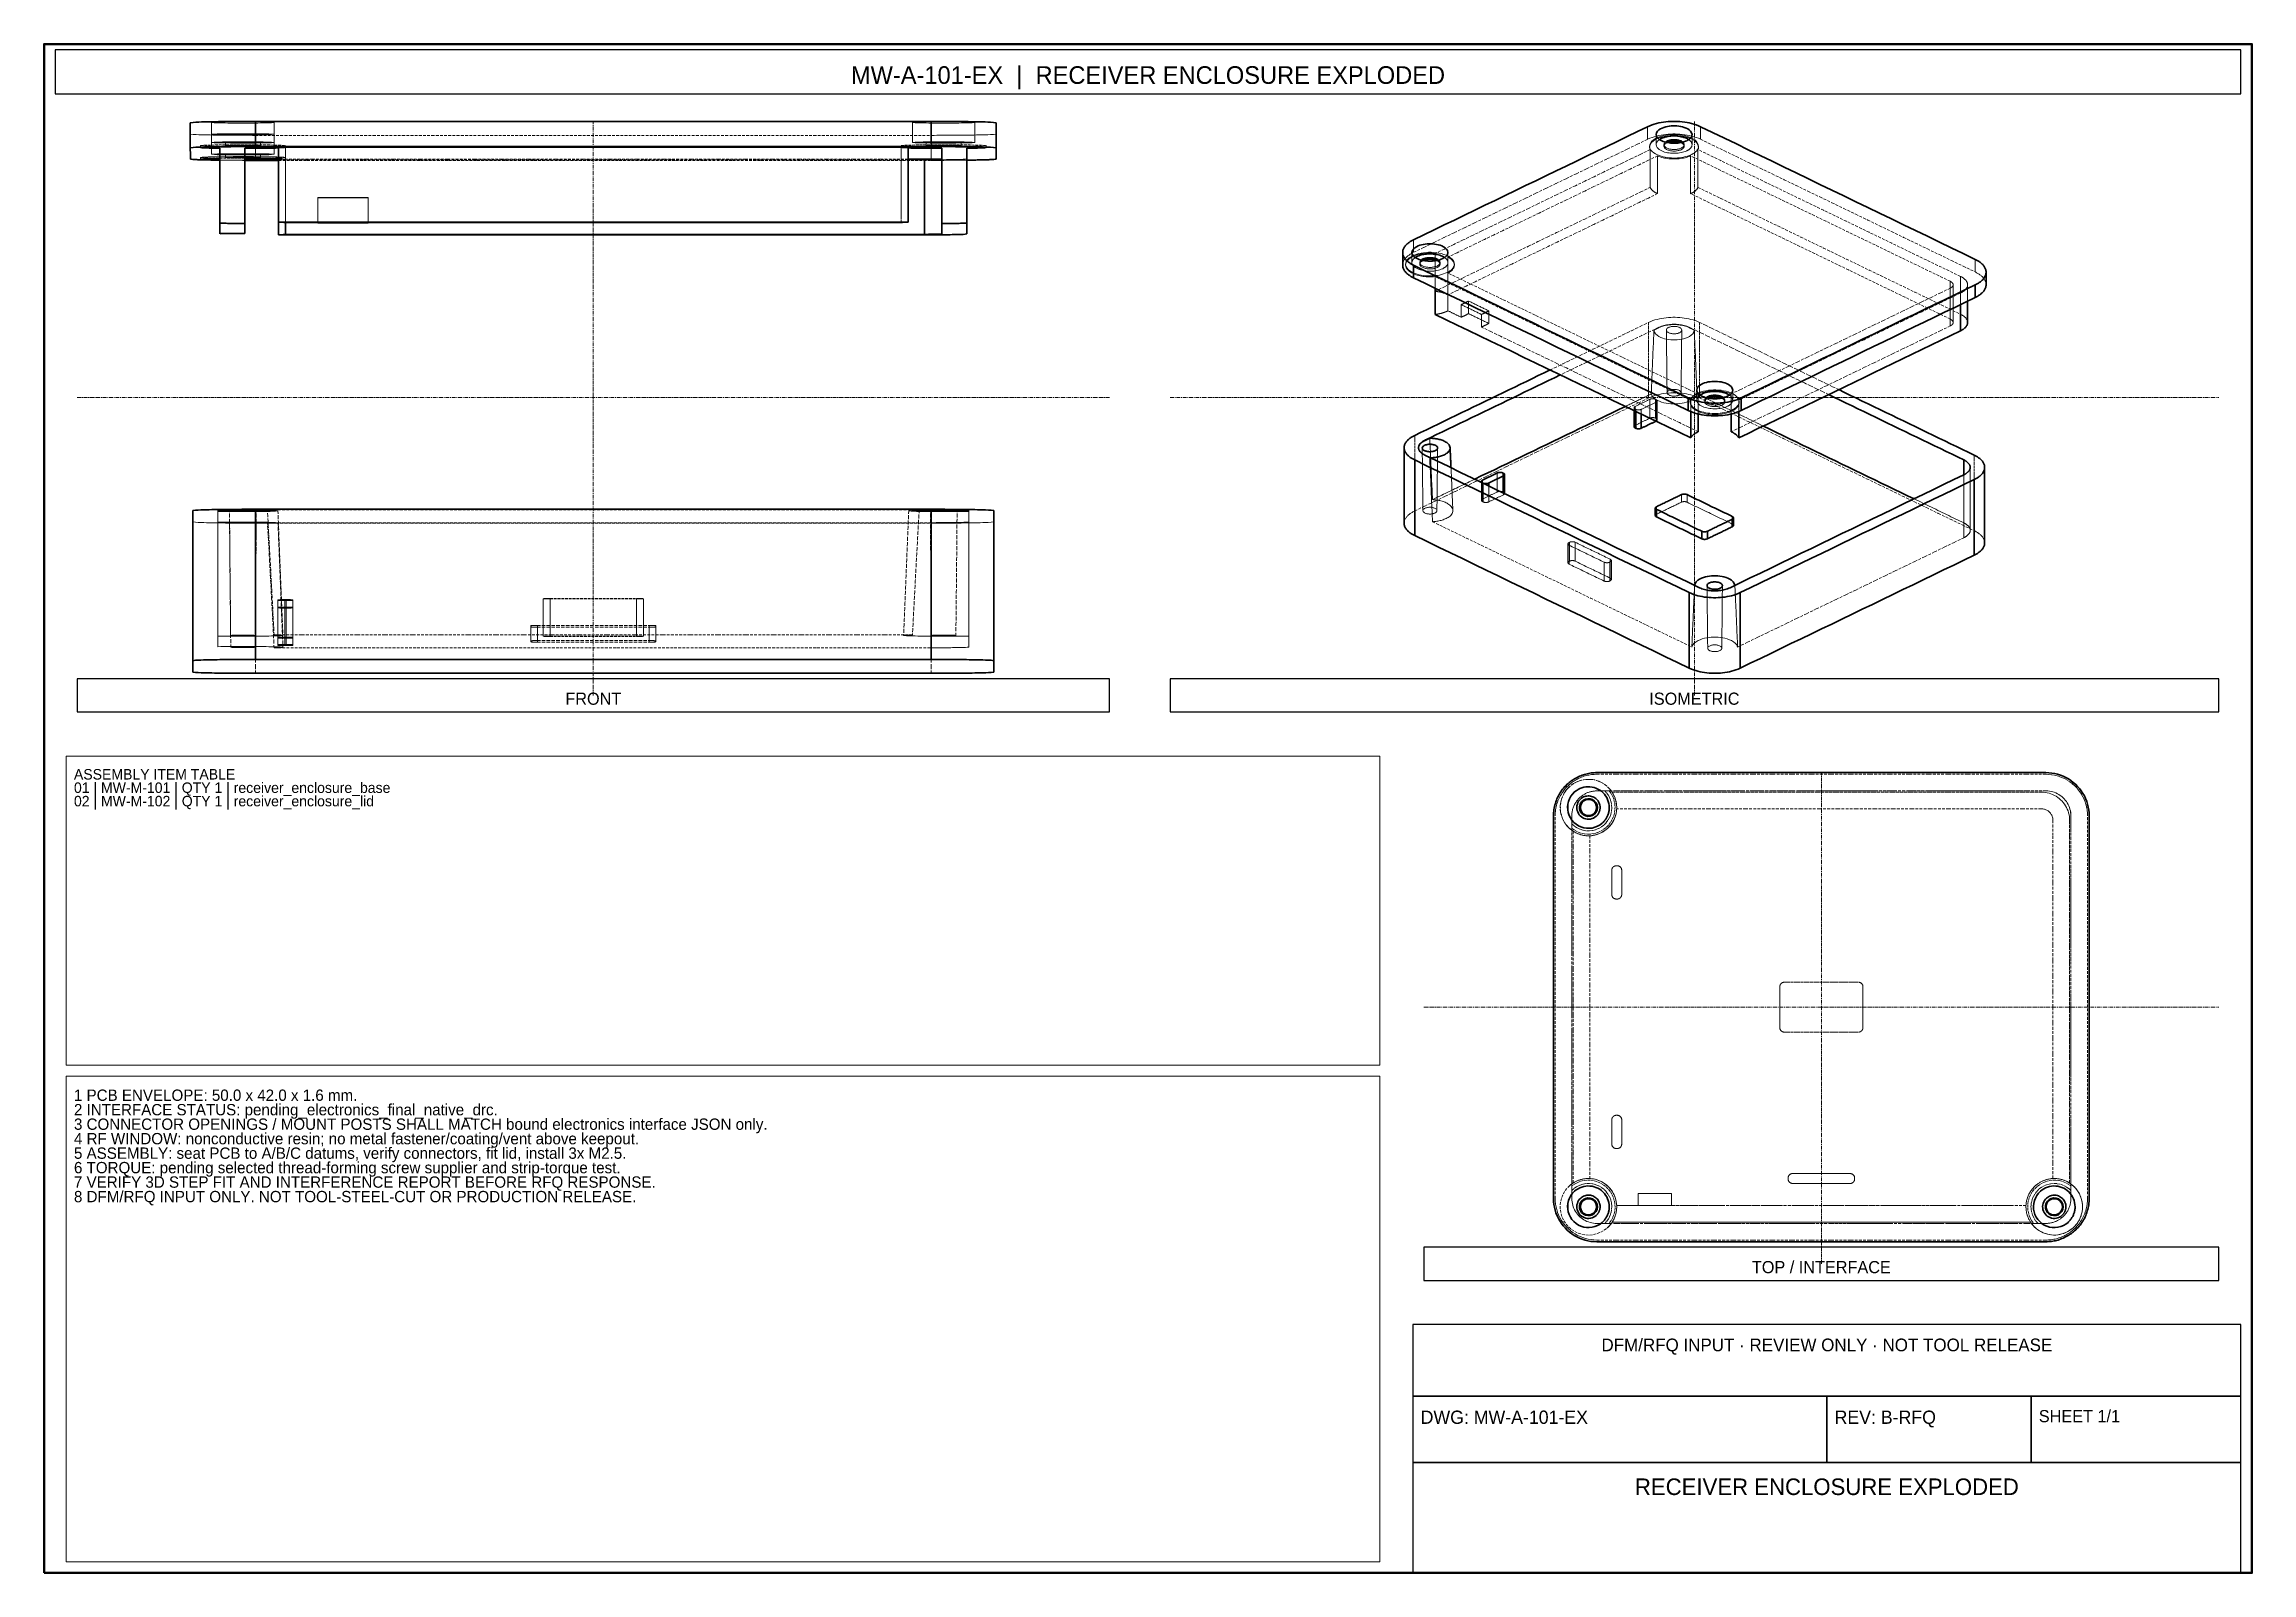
# Model space of a CAD drawing. Header units: millimetres. Extents: x 10 to 410, y 10 to 287.
import ezdxf
from ezdxf.enums import TextEntityAlignment as Align

# ---------------------------------------------------------------- set-up
doc = ezdxf.new("R2010")
doc.units = ezdxf.units.MM
doc.linetypes.add('CENTER', pattern=[1.15, 0.7, -0.15, 0.15, -0.15])
doc.linetypes.add('DASHED', pattern=[0.75, 0.5, -0.25])
for name, color, linetype, lineweight in [('BORDER', 7, 'CONTINUOUS', 50), ('CENTER', 4, 'CENTER', 13), ('HIDDEN', 8, 'DASHED', 18), ('NOTES', 7, 'CONTINUOUS', 18), ('TITLE_BLOCK', 7, 'CONTINUOUS', 25), ('VISIBLE', 7, 'CONTINUOUS', 35)]:
    doc.layers.add(name, color=color, linetype=linetype, lineweight=lineweight)

msp = doc.modelspace()

# ---------------------------------------------------------------- texts
at = {"layer": 'NOTES'}
for s, height, p in [('ASSEMBLY ITEM TABLE', 1.9, (15.4, 154.7)), ('01 | MW-M-101 | QTY 1 | receiver_enclosure_base', 1.9, (15.4, 152.27)), ('02 | MW-M-102 | QTY 1 | receiver_enclosure_lid', 1.9, (15.4, 149.84)), ('1 PCB ENVELOPE: 50.0 x 42.0 x 1.6 mm.', 2.05, (15.4, 96.55)), ('3 CONNECTOR OPENINGS / MOUNT POSTS SHALL MATCH bound electronics interface JSON only.', 2.05, (15.4, 91.3)), ('2 INTERFACE STATUS: pending_electronics_final_native_drc.', 2.05, (15.4, 93.93)), ('4 RF WINDOW: nonconductive resin; no metal fastener/coating/vent above keepout.', 2.05, (15.4, 88.68)), ('5 ASSEMBLY: seat PCB to A/B/C datums, verify connectors, fit lid, install 3x M2.5.', 2.05, (15.4, 86.05)), ('6 TORQUE: pending selected thread-forming screw supplier and strip-torque test.', 2.05, (15.4, 83.43)), ('7 VERIFY 3D STEP FIT AND INTERFERENCE REPORT BEFORE RFQ RESPONSE.', 2.05, (15.4, 80.81)), ('8 DFM/RFQ INPUT ONLY. NOT TOOL-STEEL-CUT OR PRODUCTION RELEASE.', 2.05, (15.4, 78.18))]:
    msp.add_text(s, height=height, dxfattribs=at).set_placement(p, align=Align.MIDDLE_LEFT)
at = {"layer": 'TITLE_BLOCK'}
for s, height, p in [('MW-A-101-EX  |  RECEIVER ENCLOSURE EXPLODED', 3.2, (210, 281.4)), ('FRONT', 2.2, (109.5, 168.4)), ('ISOMETRIC', 2.2, (309, 168.4)), ('TOP / INTERFACE', 2.2, (332, 65.4)), ('DFM/RFQ INPUT · REVIEW ONLY · NOT TOOL RELEASE', 2.3, (333, 51.3)), ('RECEIVER ENCLOSURE EXPLODED', 3, (333, 25.6))]:
    msp.add_text(s, height=height, dxfattribs=at).set_placement(p, align=Align.MIDDLE_CENTER)
for s, height, p in [('DWG: MW-A-101-EX', 2.4, (259.4, 38.2)), ('REV: B-RFQ', 2.4, (334.4, 38.2)), ('SHEET 1/1', 2.2, (371.4, 38.4))]:
    msp.add_text(s, height=height, dxfattribs=at).set_placement(p, align=Align.MIDDLE_LEFT)

# ---------------------------------------------------------------- linework, layer by layer
at = {"layer": 'BORDER'}
msp.add_lwpolyline([(10, 10), (410, 10), (410, 287), (10, 287)], close=True, dxfattribs=at)
at = {"layer": 'CENTER'}
for p, q in [((109.5, 169), (109.5, 273)), ((309, 169), (309, 273)), ((16, 223), (203, 223)), ((214, 223), (404, 223)), ((332, 66), (332, 155)), ((260, 112.5), (404, 112.5))]:
    msp.add_line(p, q, dxfattribs=at)
at = {"layer": 'HIDDEN'}
for points in [[(36.48, 272.77), (36.48, 272.68), (36.48, 272.59), (36.48, 272.5), (36.48, 272.41), (36.48, 272.32), (36.48, 272.23), (36.48, 272.14), (36.49, 272.05), (36.49, 271.96), (36.49, 271.87), (36.49, 271.78), (36.49, 271.69), (36.49, 271.6), (36.49, 271.51), (36.49, 271.42), (36.49, 271.33), (36.49, 271.24), (36.49, 271.15), (36.49, 271.07), (36.49, 270.98), (36.49, 270.89), (36.49, 270.8), (36.49, 270.71)], [(40.34, 272.81), (40.82, 272.86), (41.32, 272.87), (41.81, 272.89), (42.3, 272.9), (42.8, 272.9), (43.29, 272.91), (43.78, 272.91), (44.28, 272.92), (44.77, 272.92), (45.26, 272.92), (45.76, 272.92), (46.25, 272.92), (46.74, 272.92), (47.24, 272.92), (47.73, 272.92), (48.22, 272.91), (48.72, 272.91), (49.21, 272.9), (49.7, 272.9), (50.2, 272.89), (50.69, 272.87), (51.18, 272.86), (51.67, 272.81)], [(51.67, 272.81), (51.18, 272.77), (50.69, 272.75), (50.2, 272.74), (49.71, 272.73), (49.21, 272.72), (48.72, 272.71), (48.23, 272.71), (47.73, 272.71), (47.24, 272.7), (46.75, 272.7), (46.25, 272.7), (45.76, 272.7), (45.27, 272.7), (44.77, 272.7), (44.28, 272.71), (43.79, 272.71), (43.29, 272.71), (42.8, 272.72), (42.31, 272.73), (41.81, 272.74), (41.32, 272.75), (40.83, 272.77), (40.34, 272.81)], [(40.34, 269.18), (40.34, 269.34), (40.34, 269.5), (40.34, 269.66), (40.34, 269.82), (40.34, 269.97), (40.34, 270.13), (40.34, 270.29), (40.34, 270.45), (40.34, 270.6), (40.34, 270.76), (40.34, 270.92), (40.34, 271.08), (40.34, 271.23), (40.34, 271.39), (40.34, 271.55), (40.34, 271.71), (40.34, 271.87), (40.34, 272.02), (40.34, 272.18), (40.34, 272.34), (40.34, 272.5), (40.34, 272.65), (40.34, 272.81)], [(51.67, 272.81), (51.67, 272.81), (51.67, 272.81), (51.67, 272.81), (51.67, 272.81), (51.67, 272.81), (51.67, 272.81), (51.67, 272.81), (51.67, 272.81), (51.67, 272.81), (51.67, 272.81), (51.67, 272.81), (51.67, 272.81), (51.67, 272.81), (51.67, 272.81), (51.67, 272.81), (51.67, 272.81), (51.67, 272.81), (51.67, 272.81), (51.67, 272.81), (51.67, 272.81), (51.67, 272.81), (51.67, 272.81), (51.67, 272.81)], [(51.67, 269.18), (51.67, 269.34), (51.67, 269.5), (51.67, 269.66), (51.67, 269.82), (51.67, 269.97), (51.67, 270.13), (51.67, 270.29), (51.67, 270.45), (51.67, 270.6), (51.67, 270.76), (51.67, 270.92), (51.67, 271.08), (51.67, 271.23), (51.67, 271.39), (51.67, 271.55), (51.67, 271.71), (51.67, 271.87), (51.67, 272.02), (51.67, 272.18), (51.67, 272.34), (51.67, 272.5), (51.67, 272.65), (51.67, 272.81)], [(167.32, 272.81), (167.8, 272.86), (168.3, 272.87), (168.79, 272.89), (169.28, 272.9), (169.78, 272.9), (170.27, 272.91), (170.76, 272.91), (171.26, 272.92), (171.75, 272.92), (172.24, 272.92), (172.74, 272.92), (173.23, 272.92), (173.72, 272.92), (174.22, 272.92), (174.71, 272.92), (175.2, 272.91), (175.7, 272.91), (176.19, 272.9), (176.68, 272.9), (177.18, 272.89), (177.67, 272.87), (178.16, 272.86), (178.65, 272.81)], [(178.65, 272.81), (178.16, 272.77), (177.67, 272.75), (177.18, 272.74), (176.69, 272.73), (176.19, 272.72), (175.7, 272.71), (175.21, 272.71), (174.71, 272.71), (174.22, 272.7), (173.73, 272.7), (173.23, 272.7), (172.74, 272.7), (172.25, 272.7), (171.75, 272.7), (171.26, 272.71), (170.76, 272.71), (170.27, 272.71), (169.78, 272.72), (169.28, 272.73), (168.79, 272.74), (168.3, 272.75), (167.81, 272.77), (167.32, 272.81)], [(167.32, 269.18), (167.32, 269.34), (167.32, 269.5), (167.32, 269.66), (167.32, 269.82), (167.32, 269.97), (167.32, 270.13), (167.32, 270.29), (167.32, 270.45), (167.32, 270.6), (167.32, 270.76), (167.32, 270.92), (167.32, 271.08), (167.32, 271.23), (167.32, 271.39), (167.32, 271.55), (167.32, 271.71), (167.32, 271.87), (167.32, 272.02), (167.32, 272.18), (167.32, 272.34), (167.32, 272.5), (167.32, 272.65), (167.32, 272.81)], [(178.65, 272.81), (178.65, 272.81), (178.65, 272.81), (178.65, 272.81), (178.65, 272.81), (178.65, 272.81), (178.65, 272.81), (178.65, 272.81), (178.65, 272.81), (178.65, 272.81), (178.65, 272.81), (178.65, 272.81), (178.65, 272.81), (178.65, 272.81), (178.65, 272.81), (178.65, 272.81), (178.65, 272.81), (178.65, 272.81), (178.65, 272.81), (178.65, 272.81), (178.65, 272.81), (178.65, 272.81), (178.65, 272.81), (178.65, 272.81)], [(178.65, 269.18), (178.65, 269.34), (178.65, 269.5), (178.65, 269.66), (178.65, 269.82), (178.65, 269.97), (178.65, 270.13), (178.65, 270.29), (178.65, 270.45), (178.65, 270.6), (178.65, 270.76), (178.65, 270.92), (178.65, 271.08), (178.65, 271.23), (178.65, 271.39), (178.65, 271.55), (178.65, 271.71), (178.65, 271.87), (178.65, 272.02), (178.65, 272.18), (178.65, 272.34), (178.65, 272.5), (178.65, 272.65), (178.65, 272.81)], [(182.51, 272.77), (182.51, 272.68), (182.51, 272.59), (182.51, 272.5), (182.51, 272.41), (182.51, 272.32), (182.51, 272.23), (182.51, 272.14), (182.51, 272.05), (182.51, 271.96), (182.51, 271.87), (182.51, 271.78), (182.51, 271.69), (182.51, 271.6), (182.51, 271.51), (182.51, 271.42), (182.52, 271.33), (182.52, 271.24), (182.52, 271.16), (182.52, 271.07), (182.52, 270.98), (182.52, 270.89), (182.52, 270.8), (182.52, 270.71)], [(300.53, 269.76), (300.53, 269.86), (300.53, 269.96), (300.53, 270.06), (300.53, 270.16), (300.53, 270.26), (300.53, 270.36), (300.53, 270.46), (300.53, 270.55), (300.53, 270.65), (300.53, 270.75), (300.53, 270.85), (300.53, 270.95), (300.53, 271.05), (300.53, 271.15), (300.53, 271.25), (300.53, 271.35), (300.53, 271.45), (300.53, 271.55), (300.53, 271.65), (300.53, 271.75), (300.53, 271.84), (300.53, 271.94), (300.53, 272.04)], [(310.11, 269.76), (310.11, 269.86), (310.11, 269.96), (310.11, 270.06), (310.11, 270.16), (310.11, 270.26), (310.11, 270.36), (310.11, 270.46), (310.11, 270.55), (310.11, 270.65), (310.11, 270.75), (310.11, 270.85), (310.11, 270.95), (310.11, 271.05), (310.11, 271.15), (310.11, 271.25), (310.11, 271.35), (310.11, 271.45), (310.11, 271.55), (310.11, 271.65), (310.11, 271.74), (310.11, 271.84), (310.11, 271.94), (310.11, 272.04)], [(36.48, 268.23), (36.48, 268.23), (36.48, 268.23), (36.48, 268.23), (36.48, 268.23), (36.48, 268.23), (36.48, 268.23), (36.48, 268.23), (36.48, 268.23), (36.48, 268.23), (36.48, 268.23), (36.48, 268.23), (36.48, 268.23), (36.48, 268.23), (36.48, 268.23), (36.48, 268.23), (36.48, 268.23), (36.48, 268.23), (36.48, 268.23), (36.48, 268.23), (36.48, 268.23), (36.48, 268.23), (36.48, 268.23), (36.48, 268.23)], [(48.28, 270.47), (47.77, 270.47), (47.26, 270.48), (46.74, 270.48), (46.23, 270.48), (45.72, 270.48), (45.2, 270.48), (44.69, 270.49), (44.18, 270.49), (43.67, 270.49), (43.15, 270.5), (42.64, 270.5), (42.13, 270.51), (41.61, 270.52), (41.1, 270.52), (40.59, 270.53), (40.07, 270.54), (39.56, 270.55), (39.05, 270.56), (38.53, 270.58), (38.02, 270.59), (37.51, 270.61), (37, 270.64), (36.49, 270.71)], [(36.49, 266.17), (36.49, 266.37), (36.49, 266.57), (36.49, 266.76), (36.49, 266.96), (36.49, 267.16), (36.49, 267.36), (36.49, 267.55), (36.49, 267.75), (36.49, 267.95), (36.49, 268.14), (36.49, 268.34), (36.49, 268.54), (36.49, 268.74), (36.49, 268.93), (36.49, 269.13), (36.49, 269.33), (36.49, 269.52), (36.49, 269.72), (36.49, 269.92), (36.49, 270.12), (36.49, 270.31), (36.49, 270.51), (36.49, 270.71)], [(38.3, 268.62), (38.96, 268.68), (39.63, 268.7), (40.3, 268.72), (40.97, 268.73), (41.64, 268.74), (42.31, 268.75), (42.98, 268.76), (43.66, 268.76), (44.33, 268.77), (45, 268.77), (45.67, 268.77), (46.34, 268.77), (47.01, 268.77), (47.68, 268.77), (48.35, 268.76), (49.02, 268.76), (49.69, 268.75), (50.37, 268.74), (51.04, 268.73), (51.71, 268.72), (52.38, 268.7), (53.05, 268.68), (53.71, 268.62)], [(53.71, 268.62), (53.05, 268.56), (52.38, 268.53), (51.71, 268.52), (51.04, 268.5), (50.37, 268.49), (49.7, 268.48), (49.02, 268.48), (48.35, 268.47), (47.68, 268.47), (47.01, 268.47), (46.34, 268.47), (45.67, 268.47), (45, 268.47), (44.33, 268.47), (43.66, 268.47), (42.99, 268.48), (42.32, 268.48), (41.64, 268.49), (40.97, 268.5), (40.3, 268.52), (39.63, 268.53), (38.96, 268.56), (38.3, 268.62)], [(38.3, 268.28), (38.3, 268.29), (38.3, 268.31), (38.3, 268.32), (38.3, 268.34), (38.3, 268.35), (38.3, 268.37), (38.3, 268.38), (38.3, 268.4), (38.3, 268.41), (38.3, 268.43), (38.3, 268.44), (38.3, 268.46), (38.3, 268.47), (38.3, 268.48), (38.3, 268.5), (38.3, 268.51), (38.3, 268.53), (38.3, 268.54), (38.3, 268.56), (38.3, 268.57), (38.3, 268.59), (38.3, 268.6), (38.3, 268.62)], [(40.34, 269.18), (40.82, 269.23), (41.32, 269.25), (41.81, 269.26), (42.3, 269.27), (42.8, 269.28), (43.29, 269.28), (43.78, 269.29), (44.28, 269.29), (44.77, 269.29), (45.26, 269.3), (45.76, 269.3), (46.25, 269.3), (46.74, 269.3), (47.24, 269.29), (47.73, 269.29), (48.22, 269.29), (48.72, 269.28), (49.21, 269.28), (49.7, 269.27), (50.2, 269.26), (50.69, 269.25), (51.18, 269.23), (51.67, 269.18)], [(51.67, 269.18), (51.18, 269.14), (50.69, 269.12), (50.2, 269.11), (49.71, 269.1), (49.21, 269.09), (48.72, 269.09), (48.23, 269.08), (47.73, 269.08), (47.24, 269.08), (46.75, 269.07), (46.25, 269.07), (45.76, 269.07), (45.27, 269.07), (44.77, 269.08), (44.28, 269.08), (43.79, 269.08), (43.29, 269.09), (42.8, 269.09), (42.31, 269.1), (41.81, 269.11), (41.32, 269.12), (40.83, 269.14), (40.34, 269.18)], [(40.35, 270.66), (40.84, 270.71), (41.33, 270.73), (41.82, 270.74), (42.31, 270.75), (42.81, 270.75), (43.3, 270.76), (43.79, 270.77), (44.29, 270.77), (44.78, 270.77), (45.27, 270.77), (45.77, 270.77), (46.26, 270.77), (46.75, 270.77), (47.25, 270.77), (47.74, 270.77), (48.24, 270.77), (48.73, 270.76), (49.22, 270.75), (49.72, 270.75), (50.21, 270.74), (50.7, 270.73), (51.19, 270.71), (51.68, 270.66)], [(51.68, 270.66), (51.2, 270.62), (50.7, 270.6), (50.21, 270.59), (49.72, 270.58), (49.22, 270.57), (48.73, 270.56), (48.24, 270.56), (47.74, 270.56), (47.25, 270.55), (46.76, 270.55), (46.26, 270.55), (45.77, 270.55), (45.28, 270.55), (44.78, 270.55), (44.29, 270.56), (43.8, 270.56), (43.3, 270.56), (42.81, 270.57), (42.32, 270.58), (41.82, 270.59), (41.33, 270.6), (40.84, 270.62), (40.35, 270.66)], [(40.35, 267.04), (40.35, 267.19), (40.35, 267.35), (40.35, 267.51), (40.35, 267.67), (40.35, 267.82), (40.35, 267.98), (40.35, 268.14), (40.35, 268.3), (40.35, 268.45), (40.35, 268.61), (40.35, 268.77), (40.35, 268.93), (40.35, 269.09), (40.35, 269.24), (40.35, 269.4), (40.35, 269.56), (40.35, 269.72), (40.35, 269.87), (40.35, 270.03), (40.35, 270.19), (40.35, 270.35), (40.35, 270.5), (40.35, 270.66)], [(41.82, 266.26), (41.82, 266.34), (41.82, 266.42), (41.82, 266.5), (41.82, 266.59), (41.82, 266.67), (41.82, 266.75), (41.82, 266.83), (41.82, 266.91), (41.82, 267), (41.82, 267.08), (41.82, 267.16), (41.82, 267.24), (41.81, 267.33), (41.81, 267.41), (41.81, 267.49), (41.81, 267.57), (41.81, 267.66), (41.81, 267.74), (41.81, 267.82), (41.81, 267.9), (41.81, 267.99), (41.81, 268.07), (41.81, 268.15)], [(42.83, 269.18), (43.1, 269.21), (43.38, 269.22), (43.66, 269.23), (43.93, 269.23), (44.21, 269.24), (44.49, 269.24), (44.76, 269.24), (45.04, 269.24), (45.31, 269.25), (45.59, 269.25), (45.87, 269.25), (46.14, 269.25), (46.42, 269.25), (46.7, 269.25), (46.97, 269.24), (47.25, 269.24), (47.52, 269.24), (47.8, 269.24), (48.08, 269.23), (48.35, 269.23), (48.63, 269.22), (48.91, 269.21), (49.18, 269.18)], [(49.18, 269.18), (48.91, 269.16), (48.63, 269.15), (48.35, 269.14), (48.08, 269.14), (47.8, 269.13), (47.52, 269.13), (47.25, 269.13), (46.97, 269.12), (46.7, 269.12), (46.42, 269.12), (46.14, 269.12), (45.87, 269.12), (45.59, 269.12), (45.31, 269.12), (45.04, 269.12), (44.76, 269.13), (44.49, 269.13), (44.21, 269.13), (43.93, 269.14), (43.66, 269.14), (43.38, 269.15), (43.1, 269.16), (42.83, 269.18)], [(42.83, 268.62), (42.83, 268.64), (42.83, 268.67), (42.83, 268.69), (42.83, 268.72), (42.83, 268.74), (42.83, 268.77), (42.83, 268.79), (42.83, 268.81), (42.83, 268.84), (42.83, 268.86), (42.83, 268.89), (42.83, 268.91), (42.83, 268.94), (42.83, 268.96), (42.83, 268.99), (42.83, 269.01), (42.83, 269.04), (42.83, 269.06), (42.83, 269.09), (42.83, 269.11), (42.83, 269.14), (42.83, 269.16), (42.83, 269.18)], [(42.83, 268.62), (43.1, 268.64), (43.38, 268.65), (43.66, 268.66), (43.93, 268.67), (44.21, 268.67), (44.49, 268.67), (44.76, 268.68), (45.04, 268.68), (45.31, 268.68), (45.59, 268.68), (45.87, 268.68), (46.14, 268.68), (46.42, 268.68), (46.7, 268.68), (46.97, 268.68), (47.25, 268.68), (47.52, 268.67), (47.8, 268.67), (48.08, 268.67), (48.35, 268.66), (48.63, 268.65), (48.91, 268.64), (49.18, 268.62)], [(49.18, 268.62), (48.91, 268.59), (48.63, 268.58), (48.35, 268.58), (48.08, 268.57), (47.8, 268.57), (47.52, 268.56), (47.25, 268.56), (46.97, 268.56), (46.7, 268.56), (46.42, 268.56), (46.14, 268.56), (45.87, 268.56), (45.59, 268.56), (45.31, 268.56), (45.04, 268.56), (44.76, 268.56), (44.49, 268.56), (44.21, 268.57), (43.93, 268.57), (43.66, 268.58), (43.38, 268.58), (43.1, 268.59), (42.83, 268.62)], [(48.28, 270.47), (53.61, 270.47), (58.93, 270.47), (64.25, 270.47), (69.58, 270.47), (74.9, 270.47), (80.23, 270.47), (85.55, 270.47), (90.87, 270.47), (96.2, 270.47), (101.52, 270.47), (106.84, 270.47), (112.17, 270.47), (117.49, 270.47), (122.82, 270.47), (128.14, 270.47), (133.46, 270.47), (138.79, 270.47), (144.11, 270.47), (149.43, 270.47), (154.76, 270.47), (160.08, 270.47), (165.4, 270.47), (170.73, 270.47)], [(48.28, 265.94), (48.28, 266.14), (48.28, 266.33), (48.28, 266.53), (48.28, 266.73), (48.28, 266.93), (48.28, 267.12), (48.28, 267.32), (48.28, 267.52), (48.28, 267.71), (48.28, 267.91), (48.28, 268.11), (48.28, 268.31), (48.28, 268.5), (48.28, 268.7), (48.28, 268.9), (48.28, 269.09), (48.28, 269.29), (48.28, 269.49), (48.28, 269.69), (48.28, 269.88), (48.28, 270.08), (48.28, 270.28), (48.28, 270.47)], [(49.18, 269.18), (49.18, 269.18), (49.18, 269.18), (49.18, 269.18), (49.18, 269.18), (49.18, 269.18), (49.18, 269.18), (49.18, 269.18), (49.18, 269.18), (49.18, 269.18), (49.18, 269.18), (49.18, 269.18), (49.18, 269.18), (49.18, 269.18), (49.18, 269.18), (49.18, 269.18), (49.18, 269.18), (49.18, 269.18), (49.18, 269.18), (49.18, 269.18), (49.18, 269.18), (49.18, 269.18), (49.18, 269.18), (49.18, 269.18)], [(49.18, 268.62), (49.18, 268.64), (49.18, 268.67), (49.18, 268.69), (49.18, 268.72), (49.18, 268.74), (49.18, 268.77), (49.18, 268.79), (49.18, 268.81), (49.18, 268.84), (49.18, 268.86), (49.18, 268.89), (49.18, 268.91), (49.18, 268.94), (49.18, 268.96), (49.18, 268.99), (49.18, 269.01), (49.18, 269.04), (49.18, 269.06), (49.18, 269.09), (49.18, 269.11), (49.18, 269.14), (49.18, 269.16), (49.18, 269.18)], [(49.18, 268.62), (49.18, 268.62), (49.18, 268.62), (49.18, 268.62), (49.18, 268.62), (49.18, 268.62), (49.18, 268.62), (49.18, 268.62), (49.18, 268.62), (49.18, 268.62), (49.18, 268.62), (49.18, 268.62), (49.18, 268.62), (49.18, 268.62), (49.18, 268.62), (49.18, 268.62), (49.18, 268.62), (49.18, 268.62), (49.18, 268.62), (49.18, 268.62), (49.18, 268.62), (49.18, 268.62), (49.18, 268.62), (49.18, 268.62)], [(51.67, 269.18), (51.67, 269.18), (51.67, 269.18), (51.67, 269.18), (51.67, 269.18), (51.67, 269.18), (51.67, 269.18), (51.67, 269.18), (51.67, 269.18), (51.67, 269.18), (51.67, 269.18), (51.67, 269.18), (51.67, 269.18), (51.67, 269.18), (51.67, 269.18), (51.67, 269.18), (51.67, 269.18), (51.67, 269.18), (51.67, 269.18), (51.67, 269.18), (51.67, 269.18), (51.67, 269.18), (51.67, 269.18), (51.67, 269.18)], [(51.68, 270.66), (51.68, 270.66), (51.68, 270.66), (51.68, 270.66), (51.68, 270.66), (51.68, 270.66), (51.68, 270.66), (51.68, 270.66), (51.68, 270.66), (51.68, 270.66), (51.68, 270.66), (51.68, 270.66), (51.68, 270.66), (51.68, 270.66), (51.68, 270.66), (51.68, 270.66), (51.68, 270.66), (51.68, 270.66), (51.68, 270.66), (51.68, 270.66), (51.68, 270.66), (51.68, 270.66), (51.68, 270.66), (51.68, 270.66)], [(51.68, 267.04), (51.68, 267.19), (51.68, 267.35), (51.68, 267.51), (51.68, 267.67), (51.68, 267.82), (51.68, 267.98), (51.68, 268.14), (51.68, 268.3), (51.68, 268.45), (51.68, 268.61), (51.68, 268.77), (51.68, 268.93), (51.68, 269.09), (51.68, 269.24), (51.68, 269.4), (51.68, 269.56), (51.68, 269.72), (51.68, 269.87), (51.68, 270.03), (51.68, 270.19), (51.68, 270.35), (51.68, 270.5), (51.68, 270.66)], [(53.71, 268.27), (53.65, 268.26), (53.6, 268.25), (53.55, 268.25), (53.49, 268.24), (53.44, 268.24), (53.39, 268.23), (53.33, 268.23), (53.28, 268.23), (53.23, 268.22), (53.17, 268.22), (53.12, 268.22), (53.06, 268.22), (53.01, 268.21), (52.96, 268.21), (52.9, 268.21), (52.85, 268.21), (52.8, 268.21), (52.74, 268.2), (52.69, 268.2), (52.63, 268.2), (52.58, 268.2), (52.53, 268.2), (52.47, 268.19)], [(53.71, 268.62), (53.71, 268.62), (53.71, 268.62), (53.71, 268.62), (53.71, 268.62), (53.71, 268.62), (53.71, 268.62), (53.71, 268.62), (53.71, 268.62), (53.71, 268.62), (53.71, 268.62), (53.71, 268.62), (53.71, 268.62), (53.71, 268.62), (53.71, 268.62), (53.71, 268.62), (53.71, 268.62), (53.71, 268.62), (53.71, 268.62), (53.71, 268.62), (53.71, 268.62), (53.71, 268.62), (53.71, 268.62), (53.71, 268.62)], [(53.71, 254.68), (53.71, 255.28), (53.71, 255.89), (53.71, 256.49), (53.71, 257.1), (53.71, 257.71), (53.71, 258.31), (53.71, 258.92), (53.71, 259.52), (53.71, 260.13), (53.71, 260.74), (53.71, 261.34), (53.71, 261.95), (53.71, 262.56), (53.71, 263.16), (53.71, 263.77), (53.71, 264.37), (53.71, 264.98), (53.71, 265.59), (53.71, 266.19), (53.71, 266.8), (53.71, 267.41), (53.71, 268.01), (53.71, 268.62)], [(53.71, 254.68), (53.71, 255.27), (53.71, 255.86), (53.71, 256.45), (53.71, 257.05), (53.71, 257.64), (53.71, 258.23), (53.71, 258.82), (53.71, 259.41), (53.71, 260), (53.71, 260.59), (53.71, 261.18), (53.71, 261.77), (53.71, 262.36), (53.71, 262.95), (53.71, 263.54), (53.71, 264.14), (53.71, 264.73), (53.71, 265.32), (53.71, 265.91), (53.71, 266.5), (53.71, 267.09), (53.71, 267.68), (53.71, 268.27)], [(165.28, 268.27), (160.43, 268.27), (155.58, 268.27), (150.73, 268.27), (145.88, 268.27), (141.03, 268.27), (136.18, 268.27), (131.32, 268.27), (126.47, 268.27), (121.62, 268.27), (116.77, 268.27), (111.92, 268.27), (107.07, 268.27), (102.22, 268.27), (97.37, 268.27), (92.52, 268.27), (87.66, 268.27), (82.81, 268.27), (77.96, 268.27), (73.11, 268.27), (68.26, 268.27), (63.41, 268.27), (58.56, 268.27), (53.71, 268.27)], [(165.28, 268.62), (165.94, 268.68), (166.61, 268.7), (167.28, 268.72), (167.95, 268.73), (168.62, 268.74), (169.29, 268.75), (169.96, 268.76), (170.64, 268.76), (171.31, 268.77), (171.98, 268.77), (172.65, 268.77), (173.32, 268.77), (173.99, 268.77), (174.66, 268.77), (175.33, 268.76), (176, 268.76), (176.67, 268.75), (177.35, 268.74), (178.02, 268.73), (178.69, 268.72), (179.36, 268.7), (180.03, 268.68), (180.69, 268.62)], [(180.69, 268.62), (180.03, 268.56), (179.36, 268.53), (178.69, 268.52), (178.02, 268.5), (177.35, 268.49), (176.68, 268.48), (176, 268.48), (175.33, 268.47), (174.66, 268.47), (173.99, 268.47), (173.32, 268.47), (172.65, 268.47), (171.98, 268.47), (171.31, 268.47), (170.64, 268.47), (169.97, 268.48), (169.29, 268.48), (168.62, 268.49), (167.95, 268.5), (167.28, 268.52), (166.61, 268.53), (165.94, 268.56), (165.28, 268.62)], [(165.28, 254.68), (165.28, 255.28), (165.28, 255.89), (165.28, 256.49), (165.28, 257.1), (165.28, 257.71), (165.28, 258.31), (165.28, 258.92), (165.28, 259.53), (165.28, 260.13), (165.28, 260.74), (165.28, 261.34), (165.28, 261.95), (165.28, 262.56), (165.28, 263.16), (165.28, 263.77), (165.28, 264.37), (165.28, 264.98), (165.28, 265.59), (165.28, 266.19), (165.28, 266.8), (165.28, 267.41), (165.28, 268.01), (165.28, 268.62)], [(165.28, 254.68), (165.28, 255.27), (165.28, 255.86), (165.28, 256.45), (165.28, 257.05), (165.28, 257.64), (165.28, 258.23), (165.28, 258.82), (165.28, 259.41), (165.28, 260), (165.28, 260.59), (165.28, 261.18), (165.28, 261.77), (165.28, 262.36), (165.28, 262.95), (165.28, 263.54), (165.28, 264.14), (165.28, 264.73), (165.28, 265.32), (165.28, 265.91), (165.28, 266.5), (165.28, 267.09), (165.28, 267.68), (165.28, 268.27)], [(166.52, 268.2), (166.46, 268.2), (166.41, 268.2), (166.35, 268.2), (166.3, 268.2), (166.25, 268.2), (166.19, 268.21), (166.14, 268.21), (166.09, 268.21), (166.03, 268.21), (165.98, 268.21), (165.92, 268.22), (165.87, 268.22), (165.82, 268.22), (165.76, 268.22), (165.71, 268.23), (165.66, 268.23), (165.6, 268.23), (165.55, 268.24), (165.5, 268.24), (165.44, 268.25), (165.39, 268.25), (165.33, 268.26), (165.28, 268.27)], [(167.32, 269.18), (167.8, 269.23), (168.3, 269.25), (168.79, 269.26), (169.28, 269.27), (169.78, 269.28), (170.27, 269.28), (170.76, 269.29), (171.26, 269.29), (171.75, 269.29), (172.24, 269.3), (172.74, 269.3), (173.23, 269.3), (173.72, 269.3), (174.22, 269.29), (174.71, 269.29), (175.2, 269.29), (175.7, 269.28), (176.19, 269.28), (176.68, 269.27), (177.18, 269.26), (177.67, 269.25), (178.16, 269.23), (178.65, 269.18)], [(178.65, 269.18), (178.16, 269.14), (177.67, 269.12), (177.18, 269.11), (176.69, 269.1), (176.19, 269.09), (175.7, 269.09), (175.21, 269.08), (174.71, 269.08), (174.22, 269.08), (173.73, 269.07), (173.23, 269.07), (172.74, 269.07), (172.25, 269.07), (171.75, 269.08), (171.26, 269.08), (170.76, 269.08), (170.27, 269.09), (169.78, 269.09), (169.28, 269.1), (168.79, 269.11), (168.3, 269.12), (167.81, 269.14), (167.32, 269.18)], [(169.81, 269.18), (170.08, 269.21), (170.36, 269.22), (170.64, 269.23), (170.91, 269.23), (171.19, 269.24), (171.46, 269.24), (171.74, 269.24), (172.02, 269.24), (172.29, 269.25), (172.57, 269.25), (172.85, 269.25), (173.12, 269.25), (173.4, 269.25), (173.68, 269.25), (173.95, 269.24), (174.23, 269.24), (174.5, 269.24), (174.78, 269.24), (175.06, 269.23), (175.33, 269.23), (175.61, 269.22), (175.89, 269.21), (176.16, 269.18)], [(176.16, 269.18), (175.89, 269.16), (175.61, 269.15), (175.33, 269.14), (175.06, 269.14), (174.78, 269.13), (174.5, 269.13), (174.23, 269.13), (173.95, 269.12), (173.68, 269.12), (173.4, 269.12), (173.12, 269.12), (172.85, 269.12), (172.57, 269.12), (172.29, 269.12), (172.02, 269.12), (171.74, 269.13), (171.47, 269.13), (171.19, 269.13), (170.91, 269.14), (170.64, 269.14), (170.36, 269.15), (170.08, 269.16), (169.81, 269.18)], [(169.81, 268.62), (169.81, 268.64), (169.81, 268.67), (169.81, 268.69), (169.81, 268.72), (169.81, 268.74), (169.81, 268.77), (169.81, 268.79), (169.81, 268.82), (169.81, 268.84), (169.81, 268.86), (169.81, 268.89), (169.81, 268.91), (169.81, 268.94), (169.81, 268.96), (169.81, 268.99), (169.81, 269.01), (169.81, 269.04), (169.81, 269.06), (169.81, 269.09), (169.81, 269.11), (169.81, 269.14), (169.81, 269.16), (169.81, 269.18)], [(169.81, 268.62), (170.08, 268.64), (170.36, 268.65), (170.64, 268.66), (170.91, 268.67), (171.19, 268.67), (171.46, 268.67), (171.74, 268.68), (172.02, 268.68), (172.29, 268.68), (172.57, 268.68), (172.85, 268.68), (173.12, 268.68), (173.4, 268.68), (173.68, 268.68), (173.95, 268.68), (174.23, 268.68), (174.5, 268.67), (174.78, 268.67), (175.06, 268.67), (175.33, 268.66), (175.61, 268.65), (175.89, 268.64), (176.16, 268.62)], [(176.16, 268.62), (175.89, 268.59), (175.61, 268.58), (175.33, 268.58), (175.06, 268.57), (174.78, 268.57), (174.5, 268.56), (174.23, 268.56), (173.95, 268.56), (173.68, 268.56), (173.4, 268.56), (173.12, 268.56), (172.85, 268.56), (172.57, 268.56), (172.29, 268.56), (172.02, 268.56), (171.74, 268.56), (171.47, 268.56), (171.19, 268.57), (170.91, 268.57), (170.64, 268.58), (170.36, 268.58), (170.08, 268.59), (169.81, 268.62)], [(182.51, 270.7), (182, 270.64), (181.49, 270.61), (180.98, 270.59), (180.46, 270.58), (179.95, 270.56), (179.44, 270.55), (178.93, 270.54), (178.42, 270.53), (177.9, 270.52), (177.39, 270.52), (176.88, 270.51), (176.37, 270.5), (175.85, 270.5), (175.34, 270.49), (174.83, 270.49), (174.32, 270.49), (173.8, 270.48), (173.29, 270.48), (172.78, 270.48), (172.27, 270.48), (171.75, 270.48), (171.24, 270.47), (170.73, 270.47)], [(170.73, 265.94), (170.73, 266.14), (170.73, 266.33), (170.73, 266.53), (170.73, 266.73), (170.73, 266.93), (170.73, 267.12), (170.73, 267.32), (170.73, 267.52), (170.73, 267.71), (170.73, 267.91), (170.73, 268.11), (170.73, 268.31), (170.73, 268.5), (170.73, 268.7), (170.73, 268.9), (170.73, 269.09), (170.73, 269.29), (170.73, 269.49), (170.73, 269.69), (170.73, 269.88), (170.73, 270.08), (170.73, 270.28), (170.73, 270.47)], [(172.65, 266.2), (172.65, 266.28), (172.65, 266.37), (172.65, 266.45), (172.65, 266.53), (172.65, 266.62), (172.65, 266.7), (172.65, 266.78), (172.65, 266.87), (172.65, 266.95), (172.65, 267.04), (172.65, 267.12), (172.65, 267.2), (172.65, 267.29), (172.65, 267.37), (172.65, 267.46), (172.65, 267.54), (172.65, 267.62), (172.65, 267.71), (172.65, 267.79), (172.65, 267.87), (172.65, 267.96), (172.65, 268.04), (172.65, 268.13)], [(176.16, 269.18), (176.16, 269.18), (176.16, 269.18), (176.16, 269.18), (176.16, 269.18), (176.16, 269.18), (176.16, 269.18), (176.16, 269.18), (176.16, 269.18), (176.16, 269.18), (176.16, 269.18), (176.16, 269.18), (176.16, 269.18), (176.16, 269.18), (176.16, 269.18), (176.16, 269.18), (176.16, 269.18), (176.16, 269.18), (176.16, 269.18), (176.16, 269.18), (176.16, 269.18), (176.16, 269.18), (176.16, 269.18), (176.16, 269.18)], [(176.16, 268.62), (176.16, 268.64), (176.16, 268.67), (176.16, 268.69), (176.16, 268.72), (176.16, 268.74), (176.16, 268.77), (176.16, 268.79), (176.16, 268.82), (176.16, 268.84), (176.16, 268.86), (176.16, 268.89), (176.16, 268.91), (176.16, 268.94), (176.16, 268.96), (176.16, 268.99), (176.16, 269.01), (176.16, 269.04), (176.16, 269.06), (176.16, 269.09), (176.16, 269.11), (176.16, 269.14), (176.16, 269.16), (176.16, 269.18)], [(176.16, 268.62), (176.16, 268.62), (176.16, 268.62), (176.16, 268.62), (176.16, 268.62), (176.16, 268.62), (176.16, 268.62), (176.16, 268.62), (176.16, 268.62), (176.16, 268.62), (176.16, 268.62), (176.16, 268.62), (176.16, 268.62), (176.16, 268.62), (176.16, 268.62), (176.16, 268.62), (176.16, 268.62), (176.16, 268.62), (176.16, 268.62), (176.16, 268.62), (176.16, 268.62), (176.16, 268.62), (176.16, 268.62), (176.16, 268.62)], [(178.65, 269.18), (178.65, 269.18), (178.65, 269.18), (178.65, 269.18), (178.65, 269.18), (178.65, 269.18), (178.65, 269.18), (178.65, 269.18), (178.65, 269.18), (178.65, 269.18), (178.65, 269.18), (178.65, 269.18), (178.65, 269.18), (178.65, 269.18), (178.65, 269.18), (178.65, 269.18), (178.65, 269.18), (178.65, 269.18), (178.65, 269.18), (178.65, 269.18), (178.65, 269.18), (178.65, 269.18), (178.65, 269.18), (178.65, 269.18)], [(180.69, 268.62), (180.69, 268.62), (180.69, 268.62), (180.69, 268.62), (180.69, 268.62), (180.69, 268.62), (180.69, 268.62), (180.69, 268.62), (180.69, 268.62), (180.69, 268.62), (180.69, 268.62), (180.69, 268.62), (180.69, 268.62), (180.69, 268.62), (180.69, 268.62), (180.69, 268.62), (180.69, 268.62), (180.69, 268.62), (180.69, 268.62), (180.69, 268.62), (180.69, 268.62), (180.69, 268.62), (180.69, 268.62), (180.69, 268.62)], [(180.69, 268.28), (180.69, 268.29), (180.69, 268.31), (180.69, 268.32), (180.69, 268.34), (180.69, 268.35), (180.69, 268.37), (180.69, 268.38), (180.69, 268.4), (180.69, 268.41), (180.69, 268.43), (180.69, 268.44), (180.69, 268.46), (180.69, 268.47), (180.69, 268.48), (180.69, 268.5), (180.69, 268.51), (180.69, 268.53), (180.69, 268.54), (180.69, 268.56), (180.69, 268.57), (180.69, 268.59), (180.69, 268.6), (180.69, 268.62)], [(258.13, 249.29), (259.98, 250.18), (261.82, 251.07), (263.66, 251.96), (265.51, 252.85), (267.35, 253.74), (269.19, 254.63), (271.04, 255.52), (272.88, 256.41), (274.72, 257.3), (276.57, 258.19), (278.41, 259.08), (280.25, 259.97), (282.09, 260.86), (283.94, 261.75), (285.78, 262.64), (287.62, 263.53), (289.47, 264.42), (291.31, 265.31), (293.15, 266.2), (295, 267.09), (296.84, 267.98), (298.68, 268.87), (300.53, 269.76)], [(310.11, 269.76), (309.72, 269.94), (309.32, 270.09), (308.91, 270.22), (308.5, 270.34), (308.08, 270.43), (307.66, 270.52), (307.24, 270.59), (306.81, 270.64), (306.39, 270.68), (305.96, 270.7), (305.53, 270.72), (305.1, 270.72), (304.68, 270.7), (304.25, 270.68), (303.82, 270.64), (303.4, 270.59), (302.97, 270.52), (302.55, 270.43), (302.14, 270.34), (301.72, 270.22), (301.32, 270.09), (300.92, 269.94), (300.53, 269.76)], [(309.75, 268.51), (309.65, 268.96), (309.4, 269.34), (309.06, 269.65), (308.67, 269.91), (308.26, 270.11), (307.82, 270.27), (307.38, 270.4), (306.93, 270.5), (306.47, 270.57), (306.01, 270.62), (305.55, 270.64), (305.09, 270.64), (304.63, 270.62), (304.17, 270.57), (303.71, 270.5), (303.26, 270.4), (302.81, 270.27), (302.38, 270.11), (301.96, 269.91), (301.58, 269.65), (301.24, 269.34), (300.99, 268.96), (300.89, 268.51)], [(309.75, 268.34), (309.65, 268.78), (309.4, 269.17), (309.06, 269.48), (308.67, 269.74), (308.26, 269.94), (307.82, 270.1), (307.38, 270.23), (306.93, 270.33), (306.47, 270.4), (306.01, 270.45), (305.55, 270.47), (305.09, 270.47), (304.63, 270.45), (304.17, 270.4), (303.71, 270.33), (303.26, 270.23), (302.81, 270.1), (302.38, 269.94), (301.96, 269.74), (301.58, 269.48), (301.24, 269.17), (300.99, 268.78), (300.89, 268.34)], [(300.89, 268.51), (300.95, 268.14), (301.12, 267.82), (301.37, 267.54), (301.66, 267.3), (301.97, 267.11), (302.3, 266.94), (302.65, 266.8), (303, 266.68), (303.36, 266.59), (303.72, 266.51), (304.09, 266.45), (304.46, 266.41), (304.83, 266.38), (305.2, 266.37), (305.57, 266.37), (305.94, 266.39), (306.31, 266.42), (306.68, 266.47), (307.04, 266.54), (307.4, 266.62), (307.76, 266.72), (308.11, 266.85), (308.45, 266.99)], [(300.89, 268.34), (300.89, 268.34), (300.89, 268.35), (300.89, 268.36), (300.89, 268.37), (300.89, 268.37), (300.89, 268.38), (300.89, 268.39), (300.89, 268.4), (300.89, 268.4), (300.89, 268.41), (300.89, 268.42), (300.89, 268.43), (300.89, 268.43), (300.89, 268.44), (300.89, 268.45), (300.89, 268.46), (300.89, 268.46), (300.89, 268.47), (300.89, 268.48), (300.89, 268.49), (300.89, 268.49), (300.89, 268.5), (300.89, 268.51)], [(300.89, 268.34), (300.89, 268.32), (300.89, 268.3), (300.89, 268.28), (300.89, 268.26), (300.89, 268.24), (300.89, 268.22), (300.9, 268.2), (300.9, 268.18), (300.9, 268.16), (300.91, 268.14), (300.91, 268.12), (300.91, 268.1), (300.92, 268.08), (300.92, 268.06), (300.93, 268.04), (300.94, 268.02), (300.94, 268), (300.95, 267.98), (300.95, 267.96), (300.96, 267.95), (300.97, 267.93), (300.98, 267.91), (300.98, 267.89)], [(302.06, 268.79), (302.06, 268.87), (302.06, 268.95), (302.06, 269.03), (302.06, 269.11), (302.06, 269.19), (302.06, 269.27), (302.06, 269.35), (302.06, 269.43), (302.06, 269.51), (302.06, 269.59), (302.06, 269.67), (302.06, 269.75), (302.06, 269.82), (302.06, 269.9), (302.06, 269.98), (302.06, 270.06), (302.06, 270.14), (302.06, 270.22), (302.06, 270.3), (302.06, 270.38), (302.06, 270.46), (302.06, 270.54), (302.06, 270.62)], [(302.66, 269.71), (302.62, 269.68), (302.58, 269.65), (302.54, 269.62), (302.51, 269.59), (302.47, 269.55), (302.43, 269.52), (302.4, 269.49), (302.36, 269.45), (302.33, 269.42), (302.29, 269.38), (302.26, 269.34), (302.23, 269.3), (302.21, 269.26), (302.18, 269.22), (302.16, 269.17), (302.14, 269.13), (302.12, 269.08), (302.1, 269.04), (302.09, 268.99), (302.07, 268.94), (302.07, 268.89), (302.06, 268.84), (302.06, 268.79)], [(302.06, 268.79), (302.11, 268.53), (302.23, 268.28), (302.41, 268.08), (302.63, 267.91), (302.86, 267.76), (303.1, 267.64), (303.35, 267.54), (303.61, 267.45), (303.88, 267.38), (304.14, 267.32), (304.41, 267.28), (304.68, 267.25), (304.96, 267.23), (305.23, 267.22), (305.5, 267.22), (305.77, 267.23), (306.05, 267.26), (306.32, 267.29), (306.59, 267.34), (306.85, 267.4), (307.11, 267.48), (307.37, 267.57), (307.62, 267.68)], [(303.75, 269.24), (303.73, 269.22), (303.71, 269.21), (303.69, 269.19), (303.68, 269.18), (303.66, 269.16), (303.65, 269.14), (303.63, 269.13), (303.62, 269.11), (303.6, 269.09), (303.59, 269.07), (303.58, 269.05), (303.56, 269.03), (303.55, 269.01), (303.54, 268.99), (303.53, 268.97), (303.52, 268.95), (303.52, 268.93), (303.51, 268.91), (303.5, 268.88), (303.5, 268.86), (303.5, 268.84), (303.49, 268.82), (303.49, 268.79)], [(304.09, 269.16), (304.06, 269.14), (304.02, 269.13), (303.98, 269.11), (303.95, 269.09), (303.91, 269.07), (303.88, 269.05), (303.84, 269.03), (303.81, 269), (303.78, 268.98), (303.74, 268.95), (303.71, 268.93), (303.68, 268.9), (303.66, 268.87), (303.63, 268.84), (303.6, 268.81), (303.58, 268.77), (303.56, 268.74), (303.54, 268.7), (303.52, 268.67), (303.51, 268.63), (303.5, 268.59), (303.5, 268.55), (303.49, 268.51)], [(303.49, 268.79), (303.52, 268.64), (303.59, 268.51), (303.69, 268.39), (303.81, 268.3), (303.94, 268.22), (304.08, 268.15), (304.22, 268.09), (304.36, 268.04), (304.51, 268), (304.66, 267.97), (304.81, 267.95), (304.96, 267.93), (305.12, 267.92), (305.27, 267.91), (305.42, 267.91), (305.57, 267.92), (305.73, 267.93), (305.88, 267.95), (306.03, 267.98), (306.18, 268.01), (306.32, 268.06), (306.47, 268.11), (306.61, 268.17)], [(303.49, 268.51), (303.49, 268.52), (303.49, 268.53), (303.49, 268.54), (303.49, 268.56), (303.49, 268.57), (303.49, 268.58), (303.49, 268.59), (303.49, 268.61), (303.49, 268.62), (303.49, 268.63), (303.49, 268.64), (303.49, 268.66), (303.49, 268.67), (303.49, 268.68), (303.49, 268.69), (303.49, 268.71), (303.49, 268.72), (303.49, 268.73), (303.49, 268.74), (303.49, 268.76), (303.49, 268.77), (303.49, 268.78), (303.49, 268.79)], [(303.49, 268.51), (303.52, 268.36), (303.59, 268.22), (303.69, 268.11), (303.81, 268.01), (303.94, 267.93), (304.08, 267.86), (304.22, 267.8), (304.36, 267.76), (304.51, 267.72), (304.66, 267.69), (304.81, 267.66), (304.96, 267.64), (305.12, 267.63), (305.27, 267.63), (305.42, 267.63), (305.57, 267.63), (305.73, 267.65), (305.88, 267.67), (306.03, 267.7), (306.18, 267.73), (306.32, 267.77), (306.47, 267.82), (306.61, 267.88)], [(307.14, 268.51), (307.14, 268.55), (307.14, 268.59), (307.13, 268.63), (307.11, 268.67), (307.1, 268.7), (307.08, 268.74), (307.06, 268.77), (307.03, 268.81), (307.01, 268.84), (306.98, 268.87), (306.95, 268.9), (306.92, 268.93), (306.89, 268.95), (306.86, 268.98), (306.83, 269), (306.79, 269.03), (306.76, 269.05), (306.73, 269.07), (306.69, 269.09), (306.65, 269.11), (306.62, 269.13), (306.58, 269.14), (306.54, 269.16)], [(306.61, 268.17), (306.64, 268.19), (306.68, 268.2), (306.71, 268.22), (306.74, 268.24), (306.77, 268.26), (306.8, 268.28), (306.83, 268.3), (306.86, 268.32), (306.89, 268.35), (306.92, 268.37), (306.95, 268.4), (306.98, 268.43), (307, 268.45), (307.03, 268.48), (307.05, 268.51), (307.07, 268.54), (307.09, 268.58), (307.1, 268.61), (307.12, 268.65), (307.13, 268.68), (307.14, 268.72), (307.14, 268.76), (307.14, 268.79)], [(306.61, 267.88), (306.64, 267.9), (306.68, 267.92), (306.71, 267.94), (306.74, 267.96), (306.77, 267.98), (306.8, 268), (306.83, 268.02), (306.86, 268.04), (306.89, 268.06), (306.92, 268.09), (306.95, 268.11), (306.98, 268.14), (307, 268.17), (307.03, 268.2), (307.05, 268.23), (307.07, 268.26), (307.09, 268.29), (307.1, 268.32), (307.12, 268.36), (307.13, 268.4), (307.14, 268.43), (307.14, 268.47), (307.14, 268.51)], [(307.14, 268.79), (307.14, 268.82), (307.14, 268.84), (307.14, 268.86), (307.13, 268.88), (307.13, 268.91), (307.12, 268.93), (307.11, 268.95), (307.1, 268.97), (307.1, 268.99), (307.08, 269.01), (307.07, 269.03), (307.06, 269.05), (307.05, 269.07), (307.03, 269.09), (307.02, 269.11), (307.01, 269.13), (306.99, 269.14), (306.98, 269.16), (306.96, 269.18), (306.94, 269.19), (306.93, 269.21), (306.91, 269.22), (306.89, 269.24)], [(307.14, 268.51), (307.14, 268.52), (307.14, 268.53), (307.14, 268.54), (307.14, 268.56), (307.14, 268.57), (307.14, 268.58), (307.14, 268.59), (307.14, 268.61), (307.14, 268.62), (307.14, 268.63), (307.14, 268.64), (307.14, 268.66), (307.14, 268.67), (307.14, 268.68), (307.14, 268.69), (307.14, 268.71), (307.14, 268.72), (307.14, 268.73), (307.14, 268.74), (307.14, 268.76), (307.14, 268.77), (307.14, 268.78), (307.14, 268.79)], [(307.62, 267.68), (307.68, 267.71), (307.74, 267.74), (307.8, 267.77), (307.86, 267.81), (307.92, 267.84), (307.97, 267.88), (308.03, 267.92), (308.08, 267.96), (308.13, 268), (308.18, 268.04), (308.23, 268.09), (308.28, 268.14), (308.32, 268.19), (308.37, 268.24), (308.41, 268.29), (308.44, 268.35), (308.48, 268.41), (308.51, 268.47), (308.53, 268.53), (308.55, 268.59), (308.56, 268.66), (308.57, 268.73), (308.58, 268.79)], [(308.58, 268.79), (308.57, 268.84), (308.57, 268.89), (308.56, 268.94), (308.55, 268.99), (308.54, 269.04), (308.52, 269.08), (308.5, 269.13), (308.48, 269.17), (308.46, 269.22), (308.43, 269.26), (308.4, 269.3), (308.37, 269.34), (308.34, 269.38), (308.31, 269.42), (308.28, 269.45), (308.24, 269.49), (308.21, 269.52), (308.17, 269.55), (308.13, 269.59), (308.09, 269.62), (308.05, 269.65), (308.01, 269.68), (307.97, 269.71)], [(308.45, 266.99), (308.53, 267.03), (308.61, 267.08), (308.69, 267.12), (308.77, 267.17), (308.85, 267.21), (308.93, 267.26), (309, 267.32), (309.07, 267.37), (309.15, 267.43), (309.21, 267.49), (309.28, 267.55), (309.35, 267.61), (309.41, 267.68), (309.46, 267.75), (309.52, 267.83), (309.57, 267.9), (309.61, 267.98), (309.65, 268.06), (309.69, 268.15), (309.71, 268.24), (309.73, 268.33), (309.75, 268.42), (309.75, 268.51)], [(308.58, 268.79), (308.58, 268.87), (308.58, 268.95), (308.58, 269.03), (308.58, 269.11), (308.58, 269.19), (308.58, 269.27), (308.58, 269.35), (308.58, 269.43), (308.58, 269.51), (308.58, 269.59), (308.58, 269.67), (308.58, 269.75), (308.58, 269.82), (308.58, 269.9), (308.58, 269.98), (308.58, 270.06), (308.58, 270.14), (308.58, 270.22), (308.58, 270.3), (308.58, 270.38), (308.58, 270.46), (308.58, 270.54), (308.58, 270.62)], [(309.65, 267.89), (309.66, 267.91), (309.67, 267.93), (309.67, 267.95), (309.68, 267.96), (309.69, 267.98), (309.69, 268), (309.7, 268.02), (309.71, 268.04), (309.71, 268.06), (309.72, 268.08), (309.72, 268.1), (309.73, 268.12), (309.73, 268.14), (309.73, 268.16), (309.74, 268.18), (309.74, 268.2), (309.74, 268.22), (309.74, 268.24), (309.75, 268.26), (309.75, 268.28), (309.75, 268.3), (309.75, 268.32), (309.75, 268.34)], [(309.75, 268.34), (309.75, 268.34), (309.75, 268.35), (309.75, 268.36), (309.75, 268.37), (309.75, 268.37), (309.75, 268.38), (309.75, 268.39), (309.75, 268.4), (309.75, 268.4), (309.75, 268.41), (309.75, 268.42), (309.75, 268.43), (309.75, 268.43), (309.75, 268.44), (309.75, 268.45), (309.75, 268.46), (309.75, 268.46), (309.75, 268.47), (309.75, 268.48), (309.75, 268.49), (309.75, 268.49), (309.75, 268.5), (309.75, 268.51)], [(310.11, 269.76), (312.27, 268.72), (314.44, 267.67), (316.6, 266.62), (318.76, 265.58), (320.93, 264.53), (323.09, 263.49), (325.25, 262.44), (327.42, 261.4), (329.58, 260.35), (331.74, 259.31), (333.91, 258.26), (336.07, 257.22), (338.23, 256.17), (340.4, 255.13), (342.56, 254.08), (344.72, 253.04), (346.89, 251.99), (349.05, 250.95), (351.21, 249.9), (353.38, 248.86), (355.54, 247.81), (357.7, 246.77), (359.87, 245.72)], [(38.31, 266.47), (38.65, 266.51), (39, 266.53), (39.35, 266.54), (39.7, 266.56), (40.05, 266.56), (40.4, 266.57), (40.75, 266.58), (41.1, 266.59), (41.45, 266.59), (41.8, 266.6), (42.15, 266.6), (42.5, 266.6), (42.85, 266.61), (43.2, 266.61), (43.55, 266.61), (43.9, 266.61), (44.25, 266.62), (44.6, 266.62), (44.95, 266.62), (45.3, 266.62), (45.65, 266.62), (46, 266.62), (46.35, 266.62)], [(53.72, 266.47), (53.06, 266.41), (52.39, 266.38), (51.72, 266.37), (51.05, 266.35), (50.38, 266.34), (49.71, 266.33), (49.04, 266.33), (48.36, 266.32), (47.69, 266.32), (47.02, 266.32), (46.35, 266.32), (45.68, 266.32), (45.01, 266.32), (44.34, 266.32), (43.67, 266.32), (43, 266.33), (42.33, 266.33), (41.65, 266.34), (40.98, 266.35), (40.31, 266.37), (39.64, 266.38), (38.97, 266.41), (38.31, 266.47)], [(38.31, 266.13), (38.31, 266.14), (38.31, 266.16), (38.31, 266.17), (38.31, 266.19), (38.31, 266.2), (38.31, 266.22), (38.31, 266.23), (38.31, 266.25), (38.31, 266.26), (38.31, 266.28), (38.31, 266.29), (38.31, 266.31), (38.31, 266.32), (38.31, 266.34), (38.31, 266.35), (38.31, 266.36), (38.31, 266.38), (38.31, 266.39), (38.31, 266.41), (38.31, 266.42), (38.31, 266.44), (38.31, 266.45), (38.31, 266.47)], [(40.35, 267.04), (40.6, 267.07), (40.86, 267.08), (41.12, 267.09), (41.39, 267.1), (41.65, 267.11), (41.91, 267.11), (42.17, 267.12), (42.43, 267.12), (42.69, 267.13), (42.95, 267.13), (43.21, 267.13), (43.47, 267.14), (43.74, 267.14), (44, 267.14), (44.26, 267.14), (44.52, 267.14), (44.78, 267.14), (45.04, 267.15), (45.3, 267.15), (45.56, 267.15), (45.82, 267.15), (46.08, 267.15), (46.35, 267.15)], [(51.68, 267.04), (51.2, 266.99), (50.7, 266.97), (50.21, 266.96), (49.72, 266.95), (49.22, 266.94), (48.73, 266.94), (48.24, 266.93), (47.74, 266.93), (47.25, 266.93), (46.76, 266.92), (46.26, 266.92), (45.77, 266.92), (45.28, 266.92), (44.78, 266.93), (44.29, 266.93), (43.8, 266.93), (43.3, 266.94), (42.81, 266.94), (42.32, 266.95), (41.82, 266.96), (41.33, 266.97), (40.84, 266.99), (40.35, 267.04)], [(41.81, 266.26), (41.81, 266.26), (41.81, 266.26), (41.81, 266.26), (41.81, 266.26), (41.81, 266.26), (41.81, 266.26), (41.81, 266.26), (41.81, 266.26), (41.81, 266.26), (41.81, 266.26), (41.82, 266.26), (41.82, 266.26), (41.82, 266.26), (41.82, 266.26), (41.82, 266.26), (41.82, 266.26), (41.82, 266.26), (41.82, 266.26), (41.82, 266.26), (41.82, 266.26), (41.82, 266.26), (41.82, 266.26), (41.82, 266.26)], [(46.35, 265.98), (46.16, 265.98), (45.96, 265.98), (45.76, 265.98), (45.56, 265.98), (45.37, 265.98), (45.17, 265.98), (44.97, 265.98), (44.77, 265.98), (44.58, 265.98), (44.38, 265.98), (44.18, 265.98), (43.98, 265.98), (43.79, 265.98), (43.59, 265.98), (43.39, 265.99), (43.19, 265.99), (43, 265.99), (42.8, 265.99), (42.6, 265.99), (42.4, 265.99), (42.21, 266), (42.01, 266), (41.81, 266)], [(46.35, 265.94), (46.16, 265.94), (45.96, 265.94), (45.76, 265.95), (45.56, 265.95), (45.37, 265.95), (45.17, 265.95), (44.97, 265.95), (44.77, 265.95), (44.58, 265.95), (44.38, 265.95), (44.18, 265.95), (43.98, 265.96), (43.79, 265.96), (43.59, 265.96), (43.39, 265.96), (43.19, 265.96), (43, 265.96), (42.8, 265.97), (42.6, 265.97), (42.4, 265.97), (42.21, 265.97), (42.01, 265.98), (41.81, 265.98)], [(41.82, 252.65), (41.82, 253.25), (41.82, 253.84), (41.82, 254.43), (41.82, 255.02), (41.82, 255.61), (41.82, 256.2), (41.82, 256.79), (41.82, 257.38), (41.82, 257.98), (41.82, 258.57), (41.82, 259.16), (41.82, 259.75), (41.82, 260.34), (41.82, 260.93), (41.82, 261.52), (41.82, 262.12), (41.82, 262.71), (41.82, 263.3), (41.82, 263.89), (41.82, 264.48), (41.82, 265.07), (41.82, 265.66), (41.82, 266.26)], [(42.84, 267.04), (42.99, 267.05), (43.14, 267.06), (43.3, 267.07), (43.45, 267.07), (43.6, 267.08), (43.75, 267.08), (43.91, 267.08), (44.06, 267.08), (44.21, 267.09), (44.36, 267.09), (44.52, 267.09), (44.67, 267.09), (44.82, 267.09), (44.97, 267.09), (45.13, 267.1), (45.28, 267.1), (45.43, 267.1), (45.58, 267.1), (45.74, 267.1), (45.89, 267.1), (46.04, 267.1), (46.19, 267.1), (46.35, 267.1)], [(49.19, 267.04), (48.92, 267.01), (48.64, 267), (48.36, 266.99), (48.09, 266.99), (47.81, 266.98), (47.54, 266.98), (47.26, 266.98), (46.98, 266.98), (46.71, 266.97), (46.43, 266.97), (46.15, 266.97), (45.88, 266.97), (45.6, 266.97), (45.32, 266.97), (45.05, 266.98), (44.77, 266.98), (44.5, 266.98), (44.22, 266.98), (43.94, 266.99), (43.67, 266.99), (43.39, 267), (43.11, 267.01), (42.84, 267.04)], [(42.84, 266.47), (42.84, 266.49), (42.84, 266.52), (42.84, 266.54), (42.84, 266.57), (42.84, 266.59), (42.84, 266.62), (42.84, 266.64), (42.84, 266.67), (42.84, 266.69), (42.84, 266.71), (42.84, 266.74), (42.84, 266.76), (42.84, 266.79), (42.84, 266.81), (42.84, 266.84), (42.84, 266.86), (42.84, 266.89), (42.84, 266.91), (42.84, 266.94), (42.84, 266.96), (42.84, 266.99), (42.84, 267.01), (42.84, 267.04)], [(42.84, 266.47), (43.11, 266.49), (43.39, 266.5), (43.67, 266.51), (43.94, 266.52), (44.22, 266.52), (44.5, 266.52), (44.77, 266.53), (45.05, 266.53), (45.32, 266.53), (45.6, 266.53), (45.88, 266.53), (46.15, 266.53), (46.43, 266.53), (46.71, 266.53), (46.98, 266.53), (47.26, 266.53), (47.53, 266.52), (47.81, 266.52), (48.09, 266.52), (48.36, 266.51), (48.64, 266.5), (48.92, 266.49), (49.19, 266.47)], [(49.19, 266.47), (48.92, 266.44), (48.64, 266.43), (48.36, 266.43), (48.09, 266.42), (47.81, 266.42), (47.54, 266.41), (47.26, 266.41), (46.98, 266.41), (46.71, 266.41), (46.43, 266.41), (46.15, 266.41), (45.88, 266.41), (45.6, 266.41), (45.32, 266.41), (45.05, 266.41), (44.77, 266.41), (44.5, 266.41), (44.22, 266.42), (43.94, 266.42), (43.67, 266.43), (43.39, 266.43), (43.11, 266.44), (42.84, 266.47)], [(46.35, 267.15), (46.58, 267.15), (46.81, 267.15), (47.05, 267.15), (47.28, 267.14), (47.51, 267.14), (47.74, 267.14), (47.98, 267.14), (48.21, 267.14), (48.44, 267.14), (48.67, 267.13), (48.9, 267.13), (49.14, 267.13), (49.37, 267.13), (49.6, 267.12), (49.83, 267.12), (50.06, 267.11), (50.3, 267.11), (50.53, 267.1), (50.76, 267.1), (50.99, 267.09), (51.22, 267.08), (51.46, 267.07), (51.68, 267.04)], [(46.35, 267.1), (46.47, 267.1), (46.6, 267.1), (46.72, 267.1), (46.85, 267.1), (46.97, 267.09), (47.09, 267.09), (47.22, 267.09), (47.34, 267.09), (47.46, 267.09), (47.59, 267.09), (47.71, 267.09), (47.83, 267.09), (47.96, 267.08), (48.08, 267.08), (48.2, 267.08), (48.33, 267.08), (48.45, 267.08), (48.57, 267.07), (48.7, 267.07), (48.82, 267.06), (48.95, 267.06), (49.07, 267.05), (49.19, 267.04)], [(46.35, 266.62), (46.67, 266.62), (46.99, 266.62), (47.32, 266.62), (47.64, 266.62), (47.96, 266.62), (48.28, 266.61), (48.6, 266.61), (48.92, 266.61), (49.24, 266.61), (49.56, 266.6), (49.88, 266.6), (50.2, 266.6), (50.52, 266.59), (50.84, 266.59), (51.17, 266.58), (51.49, 266.58), (51.81, 266.57), (52.13, 266.56), (52.45, 266.55), (52.77, 266.54), (53.09, 266.53), (53.41, 266.51), (53.72, 266.47)], [(49.19, 267.04), (49.19, 267.04), (49.19, 267.04), (49.19, 267.04), (49.19, 267.04), (49.19, 267.04), (49.19, 267.04), (49.19, 267.04), (49.19, 267.04), (49.19, 267.04), (49.19, 267.04), (49.19, 267.04), (49.19, 267.04), (49.19, 267.04), (49.19, 267.04), (49.19, 267.04), (49.19, 267.04), (49.19, 267.04), (49.19, 267.04), (49.19, 267.04), (49.19, 267.04), (49.19, 267.04), (49.19, 267.04), (49.19, 267.04)], [(49.19, 266.47), (49.19, 266.49), (49.19, 266.52), (49.19, 266.54), (49.19, 266.57), (49.19, 266.59), (49.19, 266.62), (49.19, 266.64), (49.19, 266.67), (49.19, 266.69), (49.19, 266.71), (49.19, 266.74), (49.19, 266.76), (49.19, 266.79), (49.19, 266.81), (49.19, 266.84), (49.19, 266.86), (49.19, 266.89), (49.19, 266.91), (49.19, 266.94), (49.19, 266.96), (49.19, 266.99), (49.19, 267.01), (49.19, 267.04)], [(49.19, 266.47), (49.19, 266.47), (49.19, 266.47), (49.19, 266.47), (49.19, 266.47), (49.19, 266.47), (49.19, 266.47), (49.19, 266.47), (49.19, 266.47), (49.19, 266.47), (49.19, 266.47), (49.19, 266.47), (49.19, 266.47), (49.19, 266.47), (49.19, 266.47), (49.19, 266.47), (49.19, 266.47), (49.19, 266.47), (49.19, 266.47), (49.19, 266.47), (49.19, 266.47), (49.19, 266.47), (49.19, 266.47), (49.19, 266.47)], [(51.68, 267.04), (51.68, 267.04), (51.68, 267.04), (51.68, 267.04), (51.68, 267.04), (51.68, 267.04), (51.68, 267.04), (51.68, 267.04), (51.68, 267.04), (51.68, 267.04), (51.68, 267.04), (51.68, 267.04), (51.68, 267.04), (51.68, 267.04), (51.68, 267.04), (51.68, 267.04), (51.68, 267.04), (51.68, 267.04), (51.68, 267.04), (51.68, 267.04), (51.68, 267.04), (51.68, 267.04), (51.68, 267.04), (51.68, 267.04)], [(52.47, 266.21), (52.53, 266.21), (52.58, 266.21), (52.64, 266.21), (52.69, 266.2), (52.74, 266.2), (52.8, 266.2), (52.85, 266.2), (52.91, 266.2), (52.96, 266.19), (53.02, 266.19), (53.07, 266.19), (53.12, 266.19), (53.18, 266.18), (53.23, 266.18), (53.29, 266.18), (53.34, 266.18), (53.39, 266.17), (53.45, 266.17), (53.5, 266.16), (53.56, 266.16), (53.61, 266.15), (53.66, 266.15), (53.72, 266.14)], [(52.48, 266.05), (52.48, 266.05), (52.48, 266.05), (52.48, 266.05), (52.48, 266.05), (52.48, 266.05), (52.48, 266.05), (52.48, 266.05), (52.48, 266.05), (52.48, 266.05), (52.48, 266.05), (52.48, 266.05), (52.48, 266.05), (52.48, 266.05), (52.48, 266.05), (52.48, 266.05), (52.48, 266.05), (52.48, 266.05), (52.48, 266.05), (52.47, 266.05), (52.47, 266.05), (52.47, 266.05), (52.47, 266.05), (52.47, 266.05)], [(52.47, 265.94), (57.61, 265.94), (62.76, 265.94), (67.9, 265.94), (73.04, 265.94), (78.18, 265.94), (83.32, 265.94), (88.46, 265.94), (93.61, 265.94), (98.75, 265.94), (103.89, 265.94), (109.03, 265.94), (114.17, 265.94), (119.31, 265.94), (124.45, 265.94), (129.6, 265.94), (134.74, 265.94), (139.88, 265.94), (145.02, 265.94), (150.16, 265.94), (155.3, 265.94), (160.45, 265.94), (165.59, 265.94), (170.73, 265.94)], [(169.48, 266.05), (164.39, 266.05), (159.31, 266.05), (154.22, 266.05), (149.13, 266.05), (144.05, 266.05), (138.96, 266.05), (133.87, 266.05), (128.79, 266.05), (123.7, 266.05), (118.61, 266.05), (113.53, 266.05), (108.44, 266.05), (103.35, 266.05), (98.27, 266.05), (93.18, 266.05), (88.09, 266.05), (83, 266.05), (77.92, 266.05), (72.83, 266.05), (67.74, 266.05), (62.66, 266.05), (57.57, 266.05), (52.48, 266.05)], [(52.48, 254.76), (52.48, 255.25), (52.48, 255.74), (52.48, 256.23), (52.48, 256.72), (52.48, 257.21), (52.48, 257.7), (52.48, 258.19), (52.48, 258.68), (52.48, 259.17), (52.48, 259.67), (52.48, 260.16), (52.48, 260.65), (52.48, 261.14), (52.48, 261.63), (52.48, 262.12), (52.48, 262.61), (52.48, 263.1), (52.48, 263.59), (52.48, 264.08), (52.48, 264.57), (52.48, 265.06), (52.48, 265.55), (52.48, 266.05)], [(53.72, 266.47), (53.72, 266.47), (53.72, 266.47), (53.72, 266.47), (53.72, 266.47), (53.72, 266.47), (53.72, 266.47), (53.72, 266.47), (53.72, 266.47), (53.72, 266.47), (53.72, 266.47), (53.72, 266.47), (53.72, 266.47), (53.72, 266.47), (53.72, 266.47), (53.72, 266.47), (53.72, 266.47), (53.72, 266.47), (53.72, 266.47), (53.72, 266.47), (53.72, 266.47), (53.72, 266.47), (53.72, 266.47), (53.72, 266.47)], [(53.72, 252.53), (53.72, 253.13), (53.72, 253.74), (53.72, 254.34), (53.72, 254.95), (53.72, 255.56), (53.72, 256.16), (53.72, 256.77), (53.72, 257.38), (53.72, 257.98), (53.72, 258.59), (53.72, 259.19), (53.72, 259.8), (53.72, 260.41), (53.72, 261.01), (53.72, 261.62), (53.72, 262.23), (53.72, 262.83), (53.72, 263.44), (53.72, 264.04), (53.72, 264.65), (53.72, 265.26), (53.72, 265.86), (53.72, 266.47)], [(53.72, 254.67), (53.72, 255.17), (53.72, 255.67), (53.72, 256.16), (53.72, 256.66), (53.72, 257.16), (53.72, 257.66), (53.72, 258.16), (53.72, 258.66), (53.72, 259.16), (53.72, 259.65), (53.72, 260.15), (53.72, 260.65), (53.72, 261.15), (53.72, 261.65), (53.72, 262.15), (53.72, 262.65), (53.72, 263.14), (53.72, 263.64), (53.72, 264.14), (53.72, 264.64), (53.72, 265.14), (53.72, 265.64), (53.72, 266.14)], [(166.52, 266.14), (161.61, 266.14), (156.71, 266.14), (151.8, 266.14), (146.9, 266.14), (141.99, 266.14), (137.09, 266.14), (132.19, 266.14), (127.28, 266.14), (122.38, 266.14), (117.47, 266.14), (112.57, 266.14), (107.66, 266.14), (102.76, 266.14), (97.86, 266.14), (92.95, 266.14), (88.05, 266.14), (83.14, 266.14), (78.24, 266.14), (73.33, 266.14), (68.43, 266.14), (63.53, 266.14), (58.62, 266.14), (53.72, 266.14)], [(169.48, 266.05), (169.82, 266.05), (170.15, 266.05), (170.49, 266.05), (170.82, 266.05), (171.16, 266.05), (171.49, 266.05), (171.83, 266.05), (172.16, 266.06), (172.5, 266.06), (172.83, 266.06), (173.16, 266.06), (173.5, 266.07), (173.83, 266.07), (174.17, 266.08), (174.5, 266.08), (174.84, 266.09), (175.17, 266.1), (175.51, 266.1), (175.84, 266.11), (176.18, 266.12), (176.51, 266.14), (176.85, 266.15), (177.18, 266.19)], [(169.48, 252.44), (169.48, 253.03), (169.48, 253.63), (169.48, 254.22), (169.48, 254.81), (169.48, 255.4), (169.48, 255.99), (169.48, 256.58), (169.48, 257.17), (169.48, 257.77), (169.48, 258.36), (169.48, 258.95), (169.48, 259.54), (169.48, 260.13), (169.48, 260.72), (169.48, 261.31), (169.48, 261.91), (169.48, 262.5), (169.48, 263.09), (169.48, 263.68), (169.48, 264.27), (169.48, 264.86), (169.48, 265.45), (169.48, 266.05)], [(177.19, 265.98), (176.91, 265.98), (176.63, 265.97), (176.35, 265.97), (176.07, 265.97), (175.79, 265.96), (175.5, 265.96), (175.22, 265.96), (174.94, 265.96), (174.66, 265.95), (174.38, 265.95), (174.1, 265.95), (173.82, 265.95), (173.54, 265.95), (173.26, 265.95), (172.98, 265.94), (172.69, 265.94), (172.41, 265.94), (172.13, 265.94), (171.85, 265.94), (171.57, 265.94), (171.29, 265.94), (171.01, 265.94), (170.73, 265.94)], [(172.65, 266.19), (172.65, 266.19), (172.65, 266.19), (172.65, 266.19), (172.65, 266.19), (172.65, 266.19), (172.65, 266.19), (172.65, 266.19), (172.65, 266.19), (172.65, 266.19), (172.65, 266.19), (172.65, 266.19), (172.65, 266.19), (172.65, 266.2), (172.65, 266.2), (172.65, 266.2), (172.65, 266.2), (172.65, 266.2), (172.65, 266.2), (172.65, 266.2), (172.65, 266.2), (172.65, 266.2), (172.65, 266.2), (172.65, 266.2)], [(172.65, 266.2), (172.65, 266.2), (172.65, 266.2), (172.65, 266.2), (172.65, 266.2), (172.65, 266.2), (172.65, 266.2), (172.65, 266.2), (172.65, 266.2), (172.65, 266.2), (172.65, 266.2), (172.65, 266.2), (172.65, 266.2), (172.65, 266.2), (172.65, 266.2), (172.65, 266.2), (172.65, 266.2), (172.65, 266.2), (172.65, 266.2), (172.65, 266.2), (172.65, 266.2), (172.65, 266.2), (172.65, 266.2), (172.65, 266.2)], [(172.65, 266.2), (172.65, 265.61), (172.65, 265.02), (172.65, 264.42), (172.65, 263.83), (172.65, 263.24), (172.65, 262.65), (172.65, 262.06), (172.65, 261.47), (172.65, 260.88), (172.65, 260.28), (172.65, 259.69), (172.65, 259.1), (172.65, 258.51), (172.65, 257.92), (172.65, 257.33), (172.65, 256.74), (172.65, 256.14), (172.65, 255.55), (172.65, 254.96), (172.65, 254.37), (172.65, 253.78), (172.65, 253.19), (172.65, 252.6)], [(172.65, 252.6), (172.65, 253.19), (172.65, 253.78), (172.65, 254.37), (172.65, 254.96), (172.65, 255.55), (172.65, 256.14), (172.65, 256.74), (172.65, 257.33), (172.65, 257.92), (172.65, 258.51), (172.65, 259.1), (172.65, 259.69), (172.65, 260.28), (172.65, 260.88), (172.65, 261.47), (172.65, 262.06), (172.65, 262.65), (172.65, 263.24), (172.65, 263.83), (172.65, 264.42), (172.65, 265.02), (172.65, 265.61), (172.65, 266.2)], [(300.98, 267.89), (299.29, 267.07), (297.6, 266.25), (295.9, 265.43), (294.21, 264.62), (292.51, 263.8), (290.82, 262.98), (289.12, 262.16), (287.43, 261.34), (285.73, 260.52), (284.04, 259.7), (282.34, 258.89), (280.65, 258.07), (278.95, 257.25), (277.26, 256.43), (275.56, 255.61), (273.87, 254.79), (272.17, 253.98), (270.48, 253.16), (268.79, 252.34), (267.09, 251.52), (265.4, 250.7), (263.7, 249.88), (262.01, 249.06)], [(302.33, 266.76), (300.67, 265.96), (299.02, 265.16), (297.37, 264.37), (295.72, 263.57), (294.07, 262.77), (292.42, 261.97), (290.77, 261.18), (289.12, 260.38), (287.47, 259.58), (285.81, 258.78), (284.16, 257.99), (282.51, 257.19), (280.86, 256.39), (279.21, 255.59), (277.56, 254.8), (275.91, 254), (274.26, 253.2), (272.61, 252.4), (270.95, 251.61), (269.3, 250.81), (267.65, 250.01), (266, 249.21), (264.35, 248.42)], [(300.98, 261.04), (300.98, 261.34), (300.98, 261.64), (300.98, 261.94), (300.98, 262.23), (300.98, 262.53), (300.98, 262.83), (300.98, 263.13), (300.98, 263.42), (300.98, 263.72), (300.98, 264.02), (300.98, 264.32), (300.98, 264.62), (300.98, 264.91), (300.98, 265.21), (300.98, 265.51), (300.98, 265.81), (300.98, 266.1), (300.98, 266.4), (300.98, 266.7), (300.98, 267), (300.98, 267.29), (300.98, 267.59), (300.98, 267.89)], [(302.33, 266.76), (302.57, 266.66), (302.82, 266.57), (303.08, 266.49), (303.34, 266.42), (303.6, 266.36), (303.86, 266.32), (304.12, 266.28), (304.39, 266.24), (304.65, 266.22), (304.92, 266.2), (305.18, 266.2), (305.45, 266.2), (305.72, 266.2), (305.98, 266.22), (306.25, 266.24), (306.51, 266.28), (306.78, 266.32), (307.04, 266.36), (307.3, 266.42), (307.56, 266.49), (307.81, 266.57), (308.06, 266.66), (308.31, 266.76)], [(302.33, 259.91), (302.33, 260.21), (302.33, 260.51), (302.33, 260.8), (302.33, 261.1), (302.33, 261.4), (302.33, 261.7), (302.33, 261.99), (302.33, 262.29), (302.33, 262.59), (302.33, 262.89), (302.33, 263.19), (302.33, 263.48), (302.33, 263.78), (302.33, 264.08), (302.33, 264.38), (302.33, 264.67), (302.33, 264.97), (302.33, 265.27), (302.33, 265.57), (302.33, 265.86), (302.33, 266.16), (302.33, 266.46), (302.33, 266.76)], [(308.31, 259.91), (308.31, 260.21), (308.31, 260.51), (308.31, 260.8), (308.31, 261.1), (308.31, 261.4), (308.31, 261.7), (308.31, 261.99), (308.31, 262.29), (308.31, 262.59), (308.31, 262.89), (308.31, 263.19), (308.31, 263.48), (308.31, 263.78), (308.31, 264.08), (308.31, 264.38), (308.31, 264.67), (308.31, 264.97), (308.31, 265.27), (308.31, 265.57), (308.31, 265.86), (308.31, 266.16), (308.31, 266.46), (308.31, 266.76)], [(355.35, 244.03), (353.31, 245.02), (351.26, 246), (349.22, 246.99), (347.17, 247.98), (345.13, 248.97), (343.08, 249.96), (341.03, 250.95), (338.99, 251.93), (336.94, 252.92), (334.9, 253.91), (332.85, 254.9), (330.81, 255.89), (328.76, 256.88), (326.72, 257.86), (324.67, 258.85), (322.63, 259.84), (320.58, 260.83), (318.54, 261.82), (316.49, 262.8), (314.45, 263.79), (312.4, 264.78), (310.36, 265.77), (308.31, 266.76)], [(357.19, 244.92), (355.13, 245.92), (353.06, 246.92), (350.99, 247.91), (348.93, 248.91), (346.86, 249.91), (344.79, 250.91), (342.73, 251.91), (340.66, 252.91), (338.59, 253.91), (336.52, 254.91), (334.46, 255.9), (332.39, 256.9), (330.32, 257.9), (328.26, 258.9), (326.19, 259.9), (324.12, 260.9), (322.05, 261.9), (319.99, 262.9), (317.92, 263.89), (315.85, 264.89), (313.79, 265.89), (311.72, 266.89), (309.65, 267.89)], [(309.65, 261.04), (309.65, 261.34), (309.65, 261.64), (309.65, 261.94), (309.65, 262.23), (309.65, 262.53), (309.65, 262.83), (309.65, 263.13), (309.65, 263.42), (309.65, 263.72), (309.65, 264.02), (309.65, 264.32), (309.65, 264.62), (309.65, 264.91), (309.65, 265.21), (309.65, 265.51), (309.65, 265.81), (309.65, 266.1), (309.65, 266.4), (309.65, 266.7), (309.65, 267), (309.65, 267.29), (309.65, 267.59), (309.65, 267.89)], [(262.01, 242.22), (263.7, 243.04), (265.4, 243.85), (267.09, 244.67), (268.79, 245.49), (270.48, 246.31), (272.17, 247.13), (273.87, 247.95), (275.56, 248.77), (277.26, 249.58), (278.95, 250.4), (280.65, 251.22), (282.34, 252.04), (284.04, 252.86), (285.73, 253.68), (287.43, 254.5), (289.12, 255.31), (290.82, 256.13), (292.51, 256.95), (294.21, 257.77), (295.9, 258.59), (297.6, 259.41), (299.29, 260.23), (300.98, 261.04)], [(300.98, 261.04), (301.02, 260.97), (301.06, 260.9), (301.1, 260.84), (301.14, 260.77), (301.19, 260.71), (301.24, 260.65), (301.29, 260.6), (301.35, 260.54), (301.4, 260.49), (301.46, 260.44), (301.52, 260.39), (301.58, 260.34), (301.65, 260.29), (301.71, 260.25), (301.78, 260.2), (301.84, 260.16), (301.91, 260.12), (301.98, 260.08), (302.05, 260.05), (302.11, 260.01), (302.18, 259.98), (302.26, 259.94), (302.33, 259.91)], [(308.45, 259.98), (308.52, 260.01), (308.58, 260.04), (308.64, 260.07), (308.7, 260.11), (308.76, 260.14), (308.83, 260.18), (308.89, 260.22), (308.94, 260.26), (309, 260.3), (309.06, 260.34), (309.12, 260.39), (309.17, 260.43), (309.22, 260.48), (309.28, 260.53), (309.33, 260.58), (309.38, 260.63), (309.42, 260.68), (309.47, 260.74), (309.51, 260.8), (309.55, 260.86), (309.59, 260.92), (309.62, 260.98), (309.65, 261.04)], [(309.65, 261.04), (311.72, 260.04), (313.79, 259.05), (315.85, 258.05), (317.92, 257.05), (319.99, 256.05), (322.05, 255.05), (324.12, 254.05), (326.19, 253.05), (328.26, 252.05), (330.32, 251.06), (332.39, 250.06), (334.46, 249.06), (336.52, 248.06), (338.59, 247.06), (340.66, 246.06), (342.73, 245.06), (344.79, 244.06), (346.86, 243.07), (348.93, 242.07), (350.99, 241.07), (353.06, 240.07), (355.13, 239.07), (357.19, 238.07)], [(59.61, 259.2), (59.61, 259.01), (59.61, 258.81), (59.61, 258.61), (59.61, 258.41), (59.61, 258.22), (59.61, 258.02), (59.61, 257.82), (59.61, 257.63), (59.61, 257.43), (59.61, 257.23), (59.61, 257.03), (59.61, 256.84), (59.61, 256.64), (59.61, 256.44), (59.61, 256.25), (59.61, 256.05), (59.61, 255.85), (59.61, 255.65), (59.61, 255.46), (59.61, 255.26), (59.61, 255.06), (59.61, 254.87), (59.61, 254.67)], [(59.61, 259.2), (60, 259.2), (60.4, 259.2), (60.79, 259.2), (61.19, 259.2), (61.58, 259.2), (61.98, 259.2), (62.37, 259.2), (62.76, 259.2), (63.16, 259.2), (63.55, 259.2), (63.95, 259.2), (64.34, 259.2), (64.74, 259.2), (65.13, 259.2), (65.53, 259.2), (65.92, 259.2), (66.31, 259.2), (66.71, 259.2), (67.1, 259.2), (67.5, 259.2), (67.89, 259.2), (68.29, 259.2), (68.68, 259.2)], [(59.61, 259.2), (59.61, 259.2), (59.61, 259.2), (59.61, 259.19), (59.61, 259.19), (59.61, 259.19), (59.61, 259.19), (59.61, 259.18), (59.61, 259.18), (59.61, 259.18), (59.61, 259.17), (59.61, 259.17), (59.61, 259.17), (59.61, 259.17), (59.61, 259.16), (59.61, 259.16), (59.61, 259.16), (59.61, 259.15), (59.61, 259.15), (59.61, 259.15), (59.61, 259.15), (59.61, 259.14), (59.61, 259.14), (59.61, 259.14)], [(59.61, 254.6), (59.61, 254.8), (59.61, 255), (59.61, 255.2), (59.61, 255.39), (59.61, 255.59), (59.61, 255.79), (59.61, 255.98), (59.61, 256.18), (59.61, 256.38), (59.61, 256.58), (59.61, 256.77), (59.61, 256.97), (59.61, 257.17), (59.61, 257.36), (59.61, 257.56), (59.61, 257.76), (59.61, 257.95), (59.61, 258.15), (59.61, 258.35), (59.61, 258.55), (59.61, 258.74), (59.61, 258.94), (59.61, 259.14)], [(59.61, 259.14), (60, 259.14), (60.4, 259.14), (60.79, 259.14), (61.19, 259.14), (61.58, 259.14), (61.98, 259.14), (62.37, 259.14), (62.77, 259.14), (63.16, 259.14), (63.55, 259.14), (63.95, 259.14), (64.34, 259.14), (64.74, 259.14), (65.13, 259.14), (65.53, 259.14), (65.92, 259.14), (66.31, 259.14), (66.71, 259.14), (67.1, 259.14), (67.5, 259.14), (67.89, 259.14), (68.29, 259.14), (68.68, 259.14)], [(68.68, 259.2), (68.68, 259.01), (68.68, 258.81), (68.68, 258.61), (68.68, 258.41), (68.68, 258.22), (68.68, 258.02), (68.68, 257.82), (68.68, 257.63), (68.68, 257.43), (68.68, 257.23), (68.68, 257.03), (68.68, 256.84), (68.68, 256.64), (68.68, 256.44), (68.68, 256.25), (68.68, 256.05), (68.68, 255.85), (68.68, 255.65), (68.68, 255.46), (68.68, 255.26), (68.68, 255.06), (68.68, 254.87), (68.68, 254.67)], [(68.68, 259.2), (68.68, 259.2), (68.68, 259.2), (68.68, 259.19), (68.68, 259.19), (68.68, 259.19), (68.68, 259.19), (68.68, 259.18), (68.68, 259.18), (68.68, 259.18), (68.68, 259.17), (68.68, 259.17), (68.68, 259.17), (68.68, 259.17), (68.68, 259.16), (68.68, 259.16), (68.68, 259.16), (68.68, 259.15), (68.68, 259.15), (68.68, 259.15), (68.68, 259.15), (68.68, 259.14), (68.68, 259.14), (68.68, 259.14)], [(68.68, 254.6), (68.68, 254.8), (68.68, 255), (68.68, 255.2), (68.68, 255.39), (68.68, 255.59), (68.68, 255.79), (68.68, 255.98), (68.68, 256.18), (68.68, 256.38), (68.68, 256.58), (68.68, 256.77), (68.68, 256.97), (68.68, 257.17), (68.68, 257.36), (68.68, 257.56), (68.68, 257.76), (68.68, 257.95), (68.68, 258.15), (68.68, 258.35), (68.68, 258.55), (68.68, 258.74), (68.68, 258.94), (68.68, 259.14)], [(302.33, 259.91), (300.67, 259.11), (299.02, 258.32), (297.37, 257.52), (295.72, 256.72), (294.07, 255.92), (292.42, 255.13), (290.77, 254.33), (289.12, 253.53), (287.47, 252.73), (285.81, 251.94), (284.16, 251.14), (282.51, 250.34), (280.86, 249.54), (279.21, 248.75), (277.56, 247.95), (275.91, 247.15), (274.26, 246.35), (272.61, 245.56), (270.95, 244.76), (269.3, 243.96), (267.65, 243.16), (266, 242.37), (264.35, 241.57)], [(308.31, 259.91), (308.32, 259.91), (308.32, 259.92), (308.33, 259.92), (308.33, 259.92), (308.34, 259.92), (308.35, 259.93), (308.35, 259.93), (308.36, 259.93), (308.37, 259.94), (308.37, 259.94), (308.38, 259.94), (308.38, 259.94), (308.39, 259.95), (308.4, 259.95), (308.4, 259.95), (308.41, 259.96), (308.41, 259.96), (308.42, 259.96), (308.43, 259.96), (308.43, 259.97), (308.44, 259.97), (308.45, 259.97), (308.45, 259.98)], [(355.35, 237.18), (353.31, 238.17), (351.26, 239.16), (349.22, 240.15), (347.17, 241.13), (345.13, 242.12), (343.08, 243.11), (341.03, 244.1), (338.99, 245.09), (336.94, 246.08), (334.9, 247.06), (332.85, 248.05), (330.81, 249.04), (328.76, 250.03), (326.72, 251.02), (324.67, 252.01), (322.63, 252.99), (320.58, 253.98), (318.54, 254.97), (316.49, 255.96), (314.45, 256.95), (312.4, 257.93), (310.36, 258.92), (308.31, 259.91)], [(258.13, 249.29), (258.01, 249.22), (257.88, 249.16), (257.76, 249.09), (257.64, 249.02), (257.52, 248.95), (257.41, 248.87), (257.29, 248.79), (257.18, 248.71), (257.07, 248.62), (256.97, 248.53), (256.86, 248.43), (256.77, 248.34), (256.67, 248.23), (256.58, 248.12), (256.5, 248.01), (256.42, 247.89), (256.36, 247.77), (256.29, 247.65), (256.24, 247.52), (256.2, 247.38), (256.17, 247.25), (256.15, 247.11), (256.15, 246.97)], [(265.51, 247.14), (265.41, 247.59), (265.16, 247.98), (264.82, 248.29), (264.44, 248.54), (264.02, 248.74), (263.59, 248.91), (263.14, 249.04), (262.69, 249.14), (262.23, 249.21), (261.77, 249.26), (261.31, 249.28), (260.85, 249.28), (260.39, 249.26), (259.93, 249.21), (259.47, 249.14), (259.02, 249.04), (258.58, 248.91), (258.14, 248.74), (257.73, 248.54), (257.34, 248.29), (257, 247.98), (256.75, 247.59), (256.65, 247.14)], [(262.01, 249.06), (261.74, 249.09), (261.46, 249.1), (261.19, 249.11), (260.92, 249.11), (260.65, 249.1), (260.38, 249.08), (260.11, 249.06), (259.84, 249.03), (259.57, 248.98), (259.3, 248.93), (259.04, 248.87), (258.78, 248.8), (258.52, 248.72), (258.26, 248.62), (258.02, 248.52), (257.77, 248.39), (257.54, 248.26), (257.32, 248.1), (257.11, 247.92), (256.93, 247.72), (256.78, 247.49), (256.69, 247.24), (256.65, 246.97)], [(257.82, 247.43), (257.82, 247.51), (257.82, 247.59), (257.82, 247.67), (257.82, 247.74), (257.82, 247.82), (257.82, 247.9), (257.82, 247.98), (257.82, 248.06), (257.82, 248.14), (257.82, 248.22), (257.82, 248.3), (257.82, 248.38), (257.82, 248.46), (257.82, 248.54), (257.82, 248.62), (257.82, 248.7), (257.82, 248.78), (257.82, 248.86), (257.82, 248.94), (257.82, 249.01), (257.82, 249.09), (257.82, 249.17), (257.82, 249.25)], [(258.43, 248.34), (258.39, 248.31), (258.35, 248.28), (258.31, 248.25), (258.27, 248.22), (258.23, 248.19), (258.19, 248.16), (258.16, 248.12), (258.12, 248.09), (258.09, 248.05), (258.06, 248.01), (258.03, 247.97), (258, 247.93), (257.97, 247.89), (257.94, 247.85), (257.92, 247.81), (257.9, 247.76), (257.88, 247.72), (257.86, 247.67), (257.85, 247.62), (257.84, 247.57), (257.83, 247.53), (257.83, 247.48), (257.82, 247.43)], [(258.13, 249.29), (258.13, 249.38), (258.13, 249.48), (258.13, 249.58), (258.13, 249.68), (258.13, 249.78), (258.13, 249.88), (258.13, 249.98), (258.13, 250.08), (258.13, 250.18), (258.13, 250.28), (258.13, 250.38), (258.13, 250.48), (258.13, 250.58), (258.13, 250.67), (258.13, 250.77), (258.13, 250.87), (258.13, 250.97), (258.13, 251.07), (258.13, 251.17), (258.13, 251.27), (258.13, 251.37), (258.13, 251.47), (258.13, 251.57)], [(262.01, 247.9), (262.01, 247.95), (262.01, 248), (262.01, 248.05), (262.01, 248.1), (262.01, 248.15), (262.01, 248.2), (262.01, 248.26), (262.01, 248.31), (262.01, 248.36), (262.01, 248.41), (262.01, 248.46), (262.01, 248.51), (262.01, 248.56), (262.01, 248.61), (262.01, 248.66), (262.01, 248.71), (262.01, 248.76), (262.01, 248.81), (262.01, 248.86), (262.01, 248.91), (262.01, 248.96), (262.01, 249.01), (262.01, 249.06)], [(264.34, 247.43), (264.34, 247.48), (264.33, 247.53), (264.33, 247.57), (264.31, 247.62), (264.3, 247.67), (264.28, 247.72), (264.26, 247.76), (264.24, 247.81), (264.22, 247.85), (264.19, 247.89), (264.17, 247.93), (264.14, 247.97), (264.11, 248.01), (264.07, 248.05), (264.04, 248.09), (264, 248.12), (263.97, 248.16), (263.93, 248.19), (263.89, 248.22), (263.86, 248.25), (263.82, 248.28), (263.78, 248.31), (263.74, 248.34)], [(264.34, 247.43), (264.34, 247.51), (264.34, 247.59), (264.34, 247.67), (264.34, 247.74), (264.34, 247.82), (264.34, 247.9), (264.34, 247.98), (264.34, 248.06), (264.34, 248.14), (264.34, 248.22), (264.34, 248.3), (264.34, 248.38), (264.34, 248.46), (264.34, 248.54), (264.34, 248.62), (264.34, 248.7), (264.34, 248.78), (264.34, 248.86), (264.34, 248.94), (264.34, 249.01), (264.34, 249.09), (264.34, 249.17), (264.34, 249.25)], [(264.35, 241.57), (264.35, 241.87), (264.35, 242.16), (264.35, 242.46), (264.35, 242.76), (264.35, 243.06), (264.35, 243.36), (264.35, 243.65), (264.35, 243.95), (264.35, 244.25), (264.35, 244.55), (264.35, 244.84), (264.35, 245.14), (264.35, 245.44), (264.35, 245.74), (264.35, 246.03), (264.35, 246.33), (264.35, 246.63), (264.35, 246.93), (264.35, 247.23), (264.35, 247.52), (264.35, 247.82), (264.35, 248.12), (264.35, 248.42)], [(265.51, 246.97), (265.51, 247.06), (265.5, 247.14), (265.48, 247.22), (265.46, 247.3), (265.43, 247.38), (265.4, 247.46), (265.36, 247.54), (265.31, 247.61), (265.26, 247.68), (265.21, 247.74), (265.16, 247.81), (265.1, 247.87), (265.04, 247.93), (264.98, 247.99), (264.92, 248.04), (264.85, 248.1), (264.78, 248.15), (264.71, 248.2), (264.64, 248.24), (264.57, 248.29), (264.5, 248.33), (264.42, 248.38), (264.35, 248.42)], [(359.87, 245.72), (359.87, 245.82), (359.87, 245.92), (359.87, 246.02), (359.87, 246.12), (359.87, 246.22), (359.87, 246.32), (359.87, 246.41), (359.87, 246.51), (359.87, 246.61), (359.87, 246.71), (359.87, 246.81), (359.87, 246.91), (359.87, 247.01), (359.87, 247.11), (359.87, 247.21), (359.87, 247.31), (359.87, 247.41), (359.87, 247.51), (359.87, 247.61), (359.87, 247.7), (359.87, 247.8), (359.87, 247.9), (359.87, 248)], [(256.65, 247.14), (256.72, 246.78), (256.89, 246.45), (257.13, 246.17), (257.42, 245.94), (257.73, 245.74), (258.07, 245.57), (258.41, 245.43), (258.76, 245.32), (259.12, 245.22), (259.48, 245.15), (259.85, 245.09), (260.22, 245.04), (260.59, 245.01), (260.96, 245), (261.33, 245), (261.7, 245.02), (262.07, 245.06), (262.44, 245.1), (262.81, 245.17), (263.17, 245.25), (263.52, 245.36), (263.87, 245.48), (264.21, 245.63)], [(256.65, 246.97), (256.65, 246.98), (256.65, 246.99), (256.65, 246.99), (256.65, 247), (256.65, 247.01), (256.65, 247.02), (256.65, 247.02), (256.65, 247.03), (256.65, 247.04), (256.65, 247.04), (256.65, 247.05), (256.65, 247.06), (256.65, 247.07), (256.65, 247.07), (256.65, 247.08), (256.65, 247.09), (256.65, 247.1), (256.65, 247.1), (256.65, 247.11), (256.65, 247.12), (256.65, 247.13), (256.65, 247.13), (256.65, 247.14)], [(256.65, 246.97), (256.69, 246.7), (256.78, 246.45), (256.93, 246.22), (257.11, 246.02), (257.32, 245.84), (257.54, 245.69), (257.77, 245.55), (258.02, 245.43), (258.26, 245.32), (258.52, 245.22), (258.78, 245.14), (259.04, 245.07), (259.3, 245.01), (259.57, 244.96), (259.84, 244.92), (260.11, 244.88), (260.38, 244.86), (260.65, 244.84), (260.92, 244.83), (261.19, 244.83), (261.46, 244.84), (261.73, 244.85), (262.01, 244.88)], [(257.82, 247.43), (257.87, 247.16), (258, 246.92), (258.18, 246.71), (258.39, 246.54), (258.62, 246.4), (258.86, 246.27), (259.12, 246.17), (259.38, 246.09), (259.64, 246.02), (259.91, 245.96), (260.18, 245.92), (260.45, 245.88), (260.72, 245.86), (260.99, 245.85), (261.27, 245.86), (261.54, 245.87), (261.81, 245.89), (262.08, 245.93), (262.35, 245.98), (262.62, 246.04), (262.88, 246.11), (263.14, 246.21), (263.39, 246.31)], [(259.51, 247.87), (259.49, 247.86), (259.47, 247.84), (259.46, 247.83), (259.44, 247.81), (259.42, 247.8), (259.41, 247.78), (259.39, 247.76), (259.38, 247.74), (259.37, 247.73), (259.35, 247.71), (259.34, 247.69), (259.33, 247.67), (259.32, 247.65), (259.31, 247.63), (259.3, 247.61), (259.29, 247.58), (259.28, 247.56), (259.27, 247.54), (259.27, 247.52), (259.26, 247.5), (259.26, 247.47), (259.26, 247.45), (259.26, 247.43)], [(259.86, 247.79), (259.82, 247.78), (259.78, 247.76), (259.75, 247.74), (259.71, 247.72), (259.67, 247.7), (259.64, 247.68), (259.61, 247.66), (259.57, 247.64), (259.54, 247.61), (259.51, 247.59), (259.48, 247.56), (259.45, 247.53), (259.42, 247.5), (259.39, 247.47), (259.37, 247.44), (259.34, 247.41), (259.32, 247.37), (259.3, 247.34), (259.29, 247.3), (259.27, 247.26), (259.26, 247.22), (259.26, 247.18), (259.26, 247.14)], [(259.26, 247.43), (259.28, 247.28), (259.36, 247.14), (259.46, 247.03), (259.57, 246.93), (259.7, 246.85), (259.84, 246.78), (259.98, 246.72), (260.13, 246.68), (260.27, 246.64), (260.42, 246.6), (260.57, 246.58), (260.73, 246.56), (260.88, 246.55), (261.03, 246.55), (261.18, 246.55), (261.34, 246.55), (261.49, 246.57), (261.64, 246.59), (261.79, 246.62), (261.94, 246.65), (262.09, 246.69), (262.23, 246.74), (262.37, 246.8)], [(259.26, 247.14), (259.26, 247.15), (259.26, 247.17), (259.26, 247.18), (259.26, 247.19), (259.26, 247.2), (259.26, 247.22), (259.26, 247.23), (259.26, 247.24), (259.26, 247.25), (259.26, 247.27), (259.26, 247.28), (259.26, 247.29), (259.26, 247.3), (259.26, 247.32), (259.26, 247.33), (259.26, 247.34), (259.26, 247.35), (259.26, 247.36), (259.26, 247.38), (259.26, 247.39), (259.26, 247.4), (259.26, 247.41), (259.26, 247.43)], [(259.26, 247.14), (259.28, 246.99), (259.36, 246.86), (259.46, 246.74), (259.57, 246.65), (259.7, 246.56), (259.84, 246.5), (259.98, 246.44), (260.13, 246.39), (260.27, 246.35), (260.42, 246.32), (260.57, 246.3), (260.73, 246.28), (260.88, 246.27), (261.03, 246.26), (261.18, 246.26), (261.34, 246.27), (261.49, 246.28), (261.64, 246.3), (261.79, 246.33), (261.94, 246.36), (262.09, 246.41), (262.23, 246.46), (262.37, 246.52)], [(262.01, 242.22), (262.01, 242.46), (262.01, 242.7), (262.01, 242.94), (262.01, 243.18), (262.01, 243.42), (262.01, 243.66), (262.01, 243.9), (262.01, 244.14), (262.01, 244.38), (262.01, 244.62), (262.01, 244.86), (262.01, 245.1), (262.01, 245.34), (262.01, 245.58), (262.01, 245.82), (262.01, 246.06), (262.01, 246.3), (262.01, 246.54), (262.01, 246.78), (262.01, 247.02), (262.01, 247.26), (262.01, 247.5), (262.01, 247.74)], [(308.35, 222.49), (306.33, 223.46), (304.32, 224.43), (302.3, 225.41), (300.29, 226.38), (298.27, 227.35), (296.26, 228.33), (294.24, 229.3), (292.23, 230.27), (290.21, 231.25), (288.2, 232.22), (286.18, 233.19), (284.17, 234.17), (282.15, 235.14), (280.14, 236.12), (278.12, 237.09), (276.11, 238.06), (274.09, 239.04), (272.08, 240.01), (270.06, 240.98), (268.05, 241.96), (266.04, 242.93), (264.02, 243.9), (262.01, 244.88)], [(262.01, 242.78), (262.01, 242.88), (262.01, 242.97), (262.01, 243.06), (262.01, 243.15), (262.01, 243.24), (262.01, 243.33), (262.01, 243.42), (262.01, 243.51), (262.01, 243.6), (262.01, 243.69), (262.01, 243.79), (262.01, 243.88), (262.01, 243.97), (262.01, 244.06), (262.01, 244.15), (262.01, 244.24), (262.01, 244.33), (262.01, 244.42), (262.01, 244.51), (262.01, 244.6), (262.01, 244.7), (262.01, 244.79), (262.01, 244.88)], [(262.91, 247.14), (262.9, 247.18), (262.9, 247.22), (262.89, 247.26), (262.88, 247.3), (262.86, 247.34), (262.84, 247.37), (262.82, 247.41), (262.8, 247.44), (262.77, 247.47), (262.74, 247.5), (262.72, 247.53), (262.69, 247.56), (262.66, 247.59), (262.62, 247.61), (262.59, 247.64), (262.56, 247.66), (262.52, 247.68), (262.49, 247.7), (262.45, 247.72), (262.42, 247.74), (262.38, 247.76), (262.34, 247.78), (262.31, 247.79)], [(262.37, 246.8), (262.41, 246.82), (262.44, 246.84), (262.47, 246.86), (262.5, 246.87), (262.54, 246.89), (262.57, 246.92), (262.6, 246.94), (262.63, 246.96), (262.66, 246.98), (262.69, 247.01), (262.71, 247.03), (262.74, 247.06), (262.77, 247.09), (262.79, 247.12), (262.81, 247.15), (262.83, 247.18), (262.85, 247.21), (262.87, 247.24), (262.88, 247.28), (262.89, 247.32), (262.9, 247.35), (262.9, 247.39), (262.91, 247.43)], [(262.37, 246.52), (262.41, 246.54), (262.44, 246.55), (262.47, 246.57), (262.5, 246.59), (262.54, 246.61), (262.57, 246.63), (262.6, 246.65), (262.63, 246.67), (262.66, 246.7), (262.69, 246.72), (262.71, 246.75), (262.74, 246.77), (262.77, 246.8), (262.79, 246.83), (262.81, 246.86), (262.83, 246.89), (262.85, 246.93), (262.87, 246.96), (262.88, 246.99), (262.89, 247.03), (262.9, 247.07), (262.9, 247.1), (262.91, 247.14)], [(262.91, 247.43), (262.91, 247.45), (262.9, 247.47), (262.9, 247.5), (262.9, 247.52), (262.89, 247.54), (262.88, 247.56), (262.88, 247.58), (262.87, 247.61), (262.86, 247.63), (262.85, 247.65), (262.84, 247.67), (262.82, 247.69), (262.81, 247.71), (262.8, 247.73), (262.78, 247.74), (262.77, 247.76), (262.75, 247.78), (262.74, 247.8), (262.72, 247.81), (262.71, 247.83), (262.69, 247.84), (262.67, 247.86), (262.65, 247.87)], [(262.91, 247.14), (262.91, 247.15), (262.91, 247.17), (262.91, 247.18), (262.91, 247.19), (262.91, 247.2), (262.91, 247.22), (262.91, 247.23), (262.91, 247.24), (262.91, 247.25), (262.91, 247.27), (262.91, 247.28), (262.91, 247.29), (262.91, 247.3), (262.91, 247.32), (262.91, 247.33), (262.91, 247.34), (262.91, 247.35), (262.91, 247.36), (262.91, 247.38), (262.91, 247.39), (262.91, 247.4), (262.91, 247.41), (262.91, 247.43)], [(263.39, 246.31), (263.45, 246.34), (263.5, 246.37), (263.56, 246.41), (263.62, 246.44), (263.68, 246.48), (263.73, 246.51), (263.79, 246.55), (263.84, 246.59), (263.9, 246.63), (263.95, 246.68), (264, 246.72), (264.04, 246.77), (264.09, 246.82), (264.13, 246.87), (264.17, 246.93), (264.21, 246.98), (264.24, 247.04), (264.27, 247.1), (264.29, 247.16), (264.31, 247.23), (264.33, 247.29), (264.34, 247.36), (264.34, 247.43)], [(264.21, 245.63), (264.3, 245.67), (264.38, 245.71), (264.46, 245.76), (264.54, 245.8), (264.61, 245.85), (264.69, 245.9), (264.76, 245.95), (264.84, 246.01), (264.91, 246.06), (264.98, 246.12), (265.05, 246.18), (265.11, 246.25), (265.17, 246.32), (265.23, 246.39), (265.28, 246.46), (265.33, 246.54), (265.38, 246.62), (265.42, 246.7), (265.45, 246.78), (265.48, 246.87), (265.5, 246.96), (265.51, 247.05), (265.51, 247.14)], [(264.35, 245.53), (264.42, 245.57), (264.5, 245.61), (264.57, 245.65), (264.64, 245.7), (264.71, 245.74), (264.78, 245.79), (264.85, 245.84), (264.91, 245.9), (264.98, 245.95), (265.04, 246.01), (265.1, 246.07), (265.16, 246.13), (265.21, 246.2), (265.26, 246.26), (265.31, 246.33), (265.36, 246.41), (265.4, 246.48), (265.43, 246.56), (265.46, 246.64), (265.48, 246.72), (265.5, 246.8), (265.51, 246.89), (265.51, 246.97)], [(264.35, 238.68), (264.35, 238.98), (264.35, 239.27), (264.35, 239.57), (264.35, 239.87), (264.35, 240.17), (264.35, 240.46), (264.35, 240.76), (264.35, 241.06), (264.35, 241.36), (264.35, 241.66), (264.35, 241.95), (264.35, 242.25), (264.35, 242.55), (264.35, 242.85), (264.35, 243.14), (264.35, 243.44), (264.35, 243.74), (264.35, 244.04), (264.35, 244.33), (264.35, 244.63), (264.35, 244.93), (264.35, 245.23), (264.35, 245.53)], [(309.69, 223.62), (307.72, 224.57), (305.75, 225.52), (303.78, 226.48), (301.8, 227.43), (299.83, 228.38), (297.86, 229.33), (295.89, 230.29), (293.92, 231.24), (291.95, 232.19), (289.98, 233.14), (288.01, 234.1), (286.03, 235.05), (284.06, 236), (282.09, 236.95), (280.12, 237.91), (278.15, 238.86), (276.18, 239.81), (274.21, 240.76), (272.24, 241.72), (270.26, 242.67), (268.29, 243.62), (266.32, 244.57), (264.35, 245.53)], [(265.51, 246.97), (265.51, 246.98), (265.51, 246.99), (265.51, 246.99), (265.51, 247), (265.51, 247.01), (265.51, 247.02), (265.51, 247.02), (265.51, 247.03), (265.51, 247.04), (265.51, 247.04), (265.51, 247.05), (265.51, 247.06), (265.51, 247.07), (265.51, 247.07), (265.51, 247.08), (265.51, 247.09), (265.51, 247.1), (265.51, 247.1), (265.51, 247.11), (265.51, 247.12), (265.51, 247.13), (265.51, 247.13), (265.51, 247.14)], [(355.35, 244.03), (355.39, 244.01), (355.42, 243.99), (355.45, 243.98), (355.48, 243.96), (355.52, 243.94), (355.55, 243.92), (355.58, 243.9), (355.61, 243.87), (355.64, 243.85), (355.67, 243.82), (355.69, 243.8), (355.72, 243.77), (355.75, 243.74), (355.77, 243.72), (355.79, 243.69), (355.81, 243.65), (355.83, 243.62), (355.85, 243.59), (355.86, 243.55), (355.87, 243.52), (355.88, 243.48), (355.88, 243.44), (355.89, 243.41)], [(355.35, 237.18), (355.35, 237.48), (355.35, 237.78), (355.35, 238.08), (355.35, 238.37), (355.35, 238.67), (355.35, 238.97), (355.35, 239.27), (355.35, 239.56), (355.35, 239.86), (355.35, 240.16), (355.35, 240.46), (355.35, 240.75), (355.35, 241.05), (355.35, 241.35), (355.35, 241.65), (355.35, 241.94), (355.35, 242.24), (355.35, 242.54), (355.35, 242.84), (355.35, 243.14), (355.35, 243.43), (355.35, 243.73), (355.35, 244.03)], [(357.19, 244.92), (357.28, 244.88), (357.36, 244.84), (357.44, 244.79), (357.52, 244.75), (357.59, 244.7), (357.67, 244.65), (357.74, 244.6), (357.82, 244.54), (357.89, 244.48), (357.96, 244.42), (358.02, 244.36), (358.09, 244.3), (358.15, 244.23), (358.21, 244.16), (358.26, 244.09), (358.31, 244.01), (358.36, 243.93), (358.4, 243.85), (358.43, 243.76), (358.46, 243.68), (358.48, 243.59), (358.49, 243.5), (358.49, 243.41)], [(357.19, 238.07), (357.19, 238.37), (357.19, 238.67), (357.19, 238.97), (357.19, 239.26), (357.19, 239.56), (357.19, 239.86), (357.19, 240.16), (357.19, 240.45), (357.19, 240.75), (357.19, 241.05), (357.19, 241.35), (357.19, 241.64), (357.19, 241.94), (357.19, 242.24), (357.19, 242.54), (357.19, 242.84), (357.19, 243.13), (357.19, 243.43), (357.19, 243.73), (357.19, 244.03), (357.19, 244.32), (357.19, 244.62), (357.19, 244.92)], [(361.85, 243.41), (361.85, 243.54), (361.83, 243.68), (361.8, 243.82), (361.76, 243.95), (361.71, 244.08), (361.64, 244.21), (361.58, 244.33), (361.5, 244.45), (361.42, 244.56), (361.33, 244.67), (361.24, 244.77), (361.14, 244.87), (361.03, 244.96), (360.93, 245.05), (360.82, 245.14), (360.71, 245.23), (360.59, 245.31), (360.48, 245.38), (360.36, 245.46), (360.24, 245.53), (360.12, 245.59), (359.99, 245.66), (359.87, 245.72)], [(264.35, 241.57), (264.26, 241.62), (264.16, 241.66), (264.06, 241.71), (263.97, 241.75), (263.87, 241.79), (263.77, 241.83), (263.67, 241.86), (263.57, 241.9), (263.46, 241.93), (263.36, 241.96), (263.26, 241.99), (263.16, 242.02), (263.05, 242.04), (262.95, 242.06), (262.85, 242.09), (262.74, 242.11), (262.64, 242.13), (262.53, 242.15), (262.43, 242.16), (262.32, 242.18), (262.22, 242.19), (262.11, 242.21), (262.01, 242.22)], [(266.75, 239.8), (266.81, 239.83), (266.86, 239.86), (266.92, 239.89), (266.98, 239.91), (267.04, 239.94), (267.1, 239.97), (267.16, 240), (267.21, 240.03), (267.27, 240.05), (267.33, 240.08), (267.39, 240.11), (267.45, 240.14), (267.5, 240.17), (267.56, 240.19), (267.62, 240.22), (267.68, 240.25), (267.74, 240.28), (267.79, 240.31), (267.85, 240.34), (267.91, 240.36), (267.97, 240.39), (268.03, 240.42), (268.08, 240.45)], [(268.08, 238.17), (268.08, 238.26), (268.08, 238.36), (268.08, 238.46), (268.08, 238.56), (268.08, 238.66), (268.08, 238.76), (268.08, 238.86), (268.08, 238.96), (268.08, 239.06), (268.08, 239.16), (268.08, 239.26), (268.08, 239.36), (268.08, 239.46), (268.08, 239.55), (268.08, 239.65), (268.08, 239.75), (268.08, 239.85), (268.08, 239.95), (268.08, 240.05), (268.08, 240.15), (268.08, 240.25), (268.08, 240.35), (268.08, 240.45)], [(268.08, 240.45), (268.25, 240.37), (268.41, 240.29), (268.57, 240.22), (268.73, 240.14), (268.89, 240.06), (269.05, 239.98), (269.21, 239.91), (269.37, 239.83), (269.53, 239.75), (269.69, 239.67), (269.85, 239.6), (270.01, 239.52), (270.17, 239.44), (270.33, 239.36), (270.49, 239.29), (270.65, 239.21), (270.81, 239.13), (270.97, 239.05), (271.13, 238.98), (271.29, 238.9), (271.45, 238.82), (271.61, 238.74), (271.77, 238.67)], [(355.35, 242.78), (353.63, 241.95), (351.9, 241.12), (350.18, 240.28), (348.45, 239.45), (346.73, 238.62), (345, 237.78), (343.28, 236.95), (341.55, 236.12), (339.83, 235.28), (338.1, 234.45), (336.38, 233.62), (334.65, 232.78), (332.93, 231.95), (331.2, 231.12), (329.47, 230.28), (327.75, 229.45), (326.02, 228.62), (324.3, 227.78), (322.57, 226.95), (320.85, 226.12), (319.12, 225.28), (317.4, 224.45), (315.67, 223.62)], [(357.19, 241.89), (355.45, 241.05), (353.7, 240.2), (351.95, 239.36), (350.21, 238.52), (348.46, 237.67), (346.71, 236.83), (344.97, 235.99), (343.22, 235.14), (341.47, 234.3), (339.73, 233.45), (337.98, 232.61), (336.23, 231.77), (334.48, 230.92), (332.74, 230.08), (330.99, 229.24), (329.24, 228.39), (327.5, 227.55), (325.75, 226.7), (324, 225.86), (322.26, 225.02), (320.51, 224.17), (318.76, 223.33), (317.02, 222.49)], [(355.89, 243.41), (355.88, 243.37), (355.88, 243.33), (355.87, 243.29), (355.86, 243.26), (355.85, 243.22), (355.83, 243.19), (355.81, 243.16), (355.79, 243.12), (355.77, 243.09), (355.75, 243.07), (355.72, 243.04), (355.69, 243.01), (355.67, 242.99), (355.64, 242.96), (355.61, 242.94), (355.58, 242.92), (355.55, 242.89), (355.52, 242.87), (355.48, 242.85), (355.45, 242.83), (355.42, 242.82), (355.39, 242.8), (355.35, 242.78)], [(355.35, 235.94), (355.35, 236.23), (355.35, 236.53), (355.35, 236.83), (355.35, 237.13), (355.35, 237.42), (355.35, 237.72), (355.35, 238.02), (355.35, 238.32), (355.35, 238.61), (355.35, 238.91), (355.35, 239.21), (355.35, 239.51), (355.35, 239.81), (355.35, 240.1), (355.35, 240.4), (355.35, 240.7), (355.35, 241), (355.35, 241.29), (355.35, 241.59), (355.35, 241.89), (355.35, 242.19), (355.35, 242.48), (355.35, 242.78)], [(355.89, 243.41), (355.89, 243.11), (355.89, 242.81), (355.89, 242.51), (355.89, 242.21), (355.89, 241.92), (355.89, 241.62), (355.89, 241.32), (355.89, 241.02), (355.89, 240.73), (355.89, 240.43), (355.89, 240.13), (355.89, 239.83), (355.89, 239.54), (355.89, 239.24), (355.89, 238.94), (355.89, 238.64), (355.89, 238.34), (355.89, 238.05), (355.89, 237.75), (355.89, 237.45), (355.89, 237.15), (355.89, 236.86), (355.89, 236.56)], [(358.49, 243.41), (358.49, 243.31), (358.48, 243.22), (358.46, 243.13), (358.43, 243.05), (358.4, 242.96), (358.36, 242.88), (358.31, 242.8), (358.26, 242.72), (358.21, 242.65), (358.15, 242.58), (358.09, 242.51), (358.02, 242.45), (357.96, 242.39), (357.89, 242.33), (357.82, 242.27), (357.74, 242.22), (357.67, 242.16), (357.59, 242.11), (357.52, 242.06), (357.44, 242.02), (357.36, 241.97), (357.28, 241.93), (357.19, 241.89)], [(357.19, 239.8), (357.19, 239.89), (357.19, 239.98), (357.19, 240.07), (357.19, 240.16), (357.19, 240.25), (357.19, 240.35), (357.19, 240.44), (357.19, 240.53), (357.19, 240.62), (357.19, 240.71), (357.19, 240.8), (357.19, 240.89), (357.19, 240.98), (357.19, 241.07), (357.19, 241.16), (357.19, 241.25), (357.19, 241.35), (357.19, 241.44), (357.19, 241.53), (357.19, 241.62), (357.19, 241.71), (357.19, 241.8), (357.19, 241.89)], [(358.49, 243.41), (358.49, 243.28), (358.49, 243.15), (358.49, 243.02), (358.49, 242.89), (358.49, 242.76), (358.49, 242.63), (358.49, 242.5), (358.49, 242.37), (358.49, 242.24), (358.49, 242.11), (358.49, 241.98), (358.49, 241.85), (358.49, 241.72), (358.49, 241.59), (358.49, 241.46), (358.49, 241.33), (358.49, 241.2), (358.49, 241.07), (358.49, 240.94), (358.49, 240.82), (358.49, 240.69), (358.49, 240.56), (358.49, 240.43)], [(262.01, 238.03), (262.1, 238.04), (262.2, 238.05), (262.3, 238.07), (262.4, 238.08), (262.5, 238.1), (262.6, 238.11), (262.7, 238.13), (262.79, 238.15), (262.89, 238.17), (262.99, 238.19), (263.09, 238.22), (263.18, 238.24), (263.28, 238.27), (263.38, 238.29), (263.47, 238.32), (263.57, 238.35), (263.66, 238.38), (263.75, 238.42), (263.85, 238.45), (263.94, 238.49), (264.03, 238.53), (264.12, 238.57), (264.21, 238.61)], [(264.21, 238.61), (264.22, 238.61), (264.23, 238.62), (264.23, 238.62), (264.24, 238.62), (264.24, 238.62), (264.25, 238.63), (264.26, 238.63), (264.26, 238.63), (264.27, 238.64), (264.27, 238.64), (264.28, 238.64), (264.29, 238.65), (264.29, 238.65), (264.3, 238.65), (264.3, 238.65), (264.31, 238.66), (264.31, 238.66), (264.32, 238.66), (264.33, 238.67), (264.33, 238.67), (264.34, 238.67), (264.34, 238.68), (264.35, 238.68)], [(266.75, 237.52), (266.64, 237.57), (266.54, 237.62), (266.44, 237.67), (266.33, 237.72), (266.23, 237.77), (266.12, 237.82), (266.02, 237.87), (265.91, 237.92), (265.81, 237.97), (265.71, 238.02), (265.6, 238.07), (265.5, 238.12), (265.39, 238.17), (265.29, 238.23), (265.18, 238.28), (265.08, 238.33), (264.98, 238.38), (264.87, 238.43), (264.77, 238.48), (264.66, 238.53), (264.56, 238.58), (264.45, 238.63), (264.35, 238.68)], [(266.75, 239.8), (266.75, 239.7), (266.75, 239.6), (266.75, 239.5), (266.75, 239.41), (266.75, 239.31), (266.75, 239.21), (266.75, 239.11), (266.75, 239.01), (266.75, 238.91), (266.75, 238.81), (266.75, 238.71), (266.75, 238.61), (266.75, 238.51), (266.75, 238.41), (266.75, 238.31), (266.75, 238.21), (266.75, 238.12), (266.75, 238.02), (266.75, 237.92), (266.75, 237.82), (266.75, 237.72), (266.75, 237.62), (266.75, 237.52)], [(266.75, 239.8), (266.91, 239.72), (267.07, 239.65), (267.23, 239.57), (267.39, 239.49), (267.55, 239.41), (267.71, 239.34), (267.87, 239.26), (268.03, 239.18), (268.19, 239.11), (268.35, 239.03), (268.51, 238.95), (268.67, 238.87), (268.83, 238.8), (268.99, 238.72), (269.15, 238.64), (269.31, 238.56), (269.47, 238.49), (269.63, 238.41), (269.79, 238.33), (269.95, 238.25), (270.11, 238.18), (270.27, 238.1), (270.43, 238.02)], [(266.75, 237.52), (266.81, 237.55), (266.86, 237.58), (266.92, 237.6), (266.98, 237.63), (267.04, 237.66), (267.1, 237.69), (267.16, 237.72), (267.21, 237.74), (267.27, 237.77), (267.33, 237.8), (267.39, 237.83), (267.45, 237.86), (267.5, 237.88), (267.56, 237.91), (267.62, 237.94), (267.68, 237.97), (267.74, 238), (267.79, 238.02), (267.85, 238.05), (267.91, 238.08), (267.97, 238.11), (268.03, 238.14), (268.08, 238.17)], [(268.08, 238.17), (268.25, 238.09), (268.41, 238.01), (268.57, 237.93), (268.73, 237.86), (268.89, 237.78), (269.05, 237.7), (269.21, 237.62), (269.37, 237.55), (269.53, 237.47), (269.69, 237.39), (269.85, 237.31), (270.01, 237.24), (270.17, 237.16), (270.33, 237.08), (270.49, 237), (270.65, 236.93), (270.81, 236.85), (270.97, 236.77), (271.13, 236.69), (271.29, 236.62), (271.45, 236.54), (271.61, 236.46), (271.77, 236.38)], [(270.43, 238.02), (270.49, 238.05), (270.55, 238.08), (270.61, 238.11), (270.67, 238.13), (270.72, 238.16), (270.78, 238.19), (270.84, 238.22), (270.9, 238.25), (270.96, 238.27), (271.02, 238.3), (271.07, 238.33), (271.13, 238.36), (271.19, 238.39), (271.25, 238.41), (271.31, 238.44), (271.36, 238.47), (271.42, 238.5), (271.48, 238.53), (271.54, 238.55), (271.6, 238.58), (271.65, 238.61), (271.71, 238.64), (271.77, 238.67)], [(270.43, 238.02), (270.43, 237.92), (270.43, 237.82), (270.43, 237.72), (270.43, 237.62), (270.43, 237.53), (270.43, 237.43), (270.43, 237.33), (270.43, 237.23), (270.43, 237.13), (270.43, 237.03), (270.43, 236.93), (270.43, 236.83), (270.43, 236.73), (270.43, 236.63), (270.43, 236.53), (270.43, 236.43), (270.43, 236.33), (270.43, 236.24), (270.43, 236.14), (270.43, 236.04), (270.43, 235.94), (270.43, 235.84), (270.43, 235.74)], [(270.43, 235.74), (270.49, 235.77), (270.55, 235.8), (270.61, 235.82), (270.67, 235.85), (270.72, 235.88), (270.78, 235.91), (270.84, 235.94), (270.9, 235.96), (270.96, 235.99), (271.02, 236.02), (271.07, 236.05), (271.13, 236.08), (271.19, 236.1), (271.25, 236.13), (271.31, 236.16), (271.36, 236.19), (271.42, 236.22), (271.48, 236.24), (271.54, 236.27), (271.6, 236.3), (271.65, 236.33), (271.71, 236.36), (271.77, 236.38)], [(271.77, 236.38), (271.77, 236.48), (271.77, 236.58), (271.77, 236.68), (271.77, 236.78), (271.77, 236.88), (271.77, 236.98), (271.77, 237.08), (271.77, 237.18), (271.77, 237.28), (271.77, 237.38), (271.77, 237.48), (271.77, 237.58), (271.77, 237.67), (271.77, 237.77), (271.77, 237.87), (271.77, 237.97), (271.77, 238.07), (271.77, 238.17), (271.77, 238.27), (271.77, 238.37), (271.77, 238.47), (271.77, 238.57), (271.77, 238.67)], [(282.86, 227.96), (283.63, 228.33), (284.41, 228.71), (285.18, 229.08), (285.96, 229.46), (286.74, 229.83), (287.51, 230.21), (288.29, 230.58), (289.07, 230.96), (289.84, 231.33), (290.62, 231.71), (291.39, 232.08), (292.17, 232.46), (292.95, 232.83), (293.72, 233.21), (294.5, 233.58), (295.28, 233.96), (296.05, 234.33), (296.83, 234.71), (297.61, 235.08), (298.38, 235.46), (299.16, 235.83), (299.93, 236.21), (300.71, 236.58)], [(309.93, 236.58), (309.55, 236.75), (309.17, 236.9), (308.77, 237.02), (308.38, 237.13), (307.98, 237.23), (307.57, 237.31), (307.17, 237.37), (306.76, 237.42), (306.35, 237.46), (305.94, 237.49), (305.52, 237.5), (305.11, 237.5), (304.7, 237.49), (304.29, 237.46), (303.88, 237.43), (303.47, 237.37), (303.06, 237.31), (302.66, 237.23), (302.26, 237.13), (301.86, 237.02), (301.47, 236.9), (301.09, 236.75), (300.71, 236.58)], [(300.71, 222.89), (300.71, 223.48), (300.71, 224.08), (300.71, 224.67), (300.71, 225.27), (300.71, 225.86), (300.71, 226.46), (300.71, 227.06), (300.71, 227.65), (300.71, 228.25), (300.71, 228.84), (300.71, 229.44), (300.71, 230.03), (300.71, 230.63), (300.71, 231.22), (300.71, 231.82), (300.71, 232.41), (300.71, 233.01), (300.71, 233.6), (300.71, 234.2), (300.71, 234.79), (300.71, 235.39), (300.71, 235.99), (300.71, 236.58)], [(302.55, 235.69), (302.78, 235.79), (303.01, 235.88), (303.25, 235.96), (303.48, 236.02), (303.72, 236.08), (303.97, 236.13), (304.21, 236.17), (304.46, 236.2), (304.7, 236.22), (304.95, 236.24), (305.19, 236.24), (305.44, 236.24), (305.69, 236.24), (305.94, 236.22), (306.18, 236.2), (306.43, 236.17), (306.67, 236.13), (306.91, 236.08), (307.15, 236.02), (307.39, 235.96), (307.63, 235.88), (307.86, 235.79), (308.08, 235.69)], [(302.55, 235.63), (302.78, 235.73), (303.01, 235.82), (303.25, 235.9), (303.48, 235.97), (303.72, 236.02), (303.97, 236.07), (304.21, 236.11), (304.46, 236.14), (304.7, 236.16), (304.95, 236.18), (305.19, 236.19), (305.44, 236.19), (305.69, 236.18), (305.94, 236.16), (306.18, 236.14), (306.43, 236.11), (306.67, 236.07), (306.91, 236.02), (307.15, 235.97), (307.39, 235.9), (307.63, 235.82), (307.86, 235.73), (308.08, 235.63)], [(309.93, 236.58), (311.02, 236.05), (312.12, 235.52), (313.22, 234.99), (314.31, 234.46), (315.41, 233.93), (316.5, 233.4), (317.6, 232.87), (318.7, 232.34), (319.79, 231.81), (320.89, 231.28), (321.99, 230.75), (323.08, 230.22), (324.18, 229.69), (325.28, 229.16), (326.37, 228.63), (327.47, 228.1), (328.57, 227.57), (329.66, 227.04), (330.76, 226.51), (331.86, 225.99), (332.95, 225.46), (334.05, 224.93), (335.15, 224.4)], [(309.93, 222.89), (309.93, 223.48), (309.93, 224.08), (309.93, 224.67), (309.93, 225.27), (309.93, 225.86), (309.93, 226.46), (309.93, 227.06), (309.93, 227.65), (309.93, 228.25), (309.93, 228.84), (309.93, 229.44), (309.93, 230.03), (309.93, 230.63), (309.93, 231.22), (309.93, 231.82), (309.93, 232.41), (309.93, 233.01), (309.93, 233.6), (309.93, 234.2), (309.93, 234.79), (309.93, 235.39), (309.93, 235.99), (309.93, 236.58)], [(355.35, 237.18), (355.39, 237.17), (355.42, 237.15), (355.45, 237.13), (355.48, 237.11), (355.52, 237.09), (355.55, 237.07), (355.58, 237.05), (355.61, 237.03), (355.64, 237), (355.67, 236.98), (355.69, 236.95), (355.72, 236.93), (355.75, 236.9), (355.77, 236.87), (355.79, 236.84), (355.81, 236.81), (355.83, 236.77), (355.85, 236.74), (355.86, 236.71), (355.87, 236.67), (355.88, 236.63), (355.88, 236.6), (355.89, 236.56)], [(355.89, 236.56), (355.88, 236.52), (355.88, 236.48), (355.87, 236.45), (355.86, 236.41), (355.85, 236.38), (355.83, 236.34), (355.81, 236.31), (355.79, 236.28), (355.77, 236.25), (355.75, 236.22), (355.72, 236.19), (355.69, 236.16), (355.67, 236.14), (355.64, 236.11), (355.61, 236.09), (355.58, 236.07), (355.55, 236.05), (355.52, 236.03), (355.48, 236.01), (355.45, 235.99), (355.42, 235.97), (355.39, 235.95), (355.35, 235.94)], [(358.49, 236.56), (358.49, 236.65), (358.48, 236.74), (358.46, 236.83), (358.43, 236.92), (358.4, 237), (358.36, 237.08), (358.31, 237.16), (358.26, 237.24), (358.21, 237.31), (358.15, 237.38), (358.09, 237.45), (358.02, 237.52), (357.96, 237.58), (357.89, 237.64), (357.82, 237.69), (357.74, 237.75), (357.67, 237.8), (357.59, 237.85), (357.52, 237.9), (357.44, 237.95), (357.36, 237.99), (357.28, 238.03), (357.19, 238.07)], [(309.69, 216.77), (307.98, 217.6), (306.28, 218.42), (304.57, 219.25), (302.86, 220.07), (301.16, 220.9), (299.45, 221.72), (297.74, 222.54), (296.04, 223.37), (294.33, 224.19), (292.62, 225.02), (290.92, 225.84), (289.21, 226.67), (287.5, 227.49), (285.8, 228.32), (284.09, 229.14), (282.38, 229.97), (280.67, 230.79), (278.97, 231.62), (277.26, 232.44), (275.55, 233.27), (273.85, 234.09), (272.14, 234.91), (270.43, 235.74)], [(302.55, 235.69), (301.78, 235.32), (301, 234.94), (300.22, 234.57), (299.45, 234.19), (298.67, 233.82), (297.9, 233.44), (297.12, 233.07), (296.34, 232.69), (295.57, 232.32), (294.79, 231.94), (294.01, 231.57), (293.24, 231.19), (292.46, 230.82), (291.69, 230.44), (290.91, 230.07), (290.13, 229.69), (289.36, 229.32), (288.58, 228.94), (287.8, 228.57), (287.03, 228.19), (286.25, 227.82), (285.47, 227.44), (284.7, 227.07)], [(301.67, 235.21), (301.65, 234.7), (301.62, 234.2), (301.6, 233.69), (301.58, 233.19), (301.56, 232.69), (301.54, 232.18), (301.51, 231.68), (301.49, 231.17), (301.47, 230.67), (301.45, 230.17), (301.43, 229.66), (301.41, 229.16), (301.38, 228.65), (301.36, 228.15), (301.34, 227.65), (301.32, 227.14), (301.3, 226.64), (301.28, 226.13), (301.26, 225.63), (301.24, 225.13), (301.22, 224.62), (301.2, 224.12), (301.18, 223.61)], [(301.67, 235.21), (301.71, 235.22), (301.75, 235.24), (301.78, 235.26), (301.82, 235.28), (301.86, 235.3), (301.9, 235.32), (301.94, 235.34), (301.98, 235.35), (302.02, 235.37), (302.05, 235.39), (302.09, 235.41), (302.13, 235.43), (302.17, 235.45), (302.21, 235.47), (302.25, 235.48), (302.28, 235.5), (302.32, 235.52), (302.36, 235.54), (302.4, 235.56), (302.44, 235.58), (302.48, 235.6), (302.52, 235.61), (302.55, 235.63)], [(308.97, 235.21), (308.89, 234.83), (308.69, 234.51), (308.41, 234.25), (308.09, 234.04), (307.75, 233.87), (307.39, 233.74), (307.02, 233.63), (306.65, 233.55), (306.27, 233.49), (305.89, 233.45), (305.51, 233.43), (305.13, 233.43), (304.74, 233.45), (304.36, 233.49), (303.99, 233.55), (303.61, 233.63), (303.25, 233.74), (302.89, 233.87), (302.55, 234.04), (302.23, 234.25), (301.95, 234.51), (301.74, 234.83), (301.67, 235.21)], [(302.55, 235.63), (302.55, 235.64), (302.55, 235.64), (302.55, 235.64), (302.55, 235.64), (302.55, 235.65), (302.55, 235.65), (302.55, 235.65), (302.55, 235.65), (302.55, 235.66), (302.55, 235.66), (302.55, 235.66), (302.55, 235.66), (302.55, 235.67), (302.55, 235.67), (302.55, 235.67), (302.55, 235.67), (302.55, 235.68), (302.55, 235.68), (302.55, 235.68), (302.55, 235.68), (302.55, 235.69), (302.55, 235.69), (302.55, 235.69)], [(306.71, 235.18), (306.68, 235.33), (306.6, 235.45), (306.5, 235.55), (306.38, 235.63), (306.24, 235.69), (306.11, 235.74), (305.97, 235.78), (305.83, 235.82), (305.68, 235.84), (305.54, 235.85), (305.39, 235.86), (305.25, 235.86), (305.1, 235.85), (304.95, 235.84), (304.81, 235.82), (304.67, 235.78), (304.53, 235.74), (304.39, 235.69), (304.26, 235.63), (304.14, 235.55), (304.03, 235.45), (303.95, 235.33), (303.92, 235.18)], [(303.92, 235.18), (303.95, 235.07), (304, 234.97), (304.08, 234.88), (304.17, 234.81), (304.27, 234.75), (304.37, 234.69), (304.48, 234.65), (304.59, 234.61), (304.7, 234.58), (304.82, 234.56), (304.93, 234.54), (305.05, 234.53), (305.16, 234.52), (305.28, 234.51), (305.4, 234.52), (305.51, 234.52), (305.63, 234.53), (305.75, 234.55), (305.86, 234.57), (305.98, 234.59), (306.09, 234.63), (306.2, 234.67), (306.3, 234.71)], [(304.05, 223.83), (304.04, 224.32), (304.04, 224.82), (304.03, 225.31), (304.03, 225.81), (304.02, 226.3), (304.02, 226.79), (304.01, 227.29), (304, 227.78), (304, 228.27), (303.99, 228.77), (303.99, 229.26), (303.98, 229.75), (303.98, 230.25), (303.97, 230.74), (303.97, 231.24), (303.96, 231.73), (303.96, 232.22), (303.95, 232.72), (303.95, 233.21), (303.94, 233.7), (303.93, 234.2), (303.93, 234.69), (303.92, 235.18)], [(306.3, 234.71), (306.33, 234.72), (306.35, 234.74), (306.38, 234.75), (306.4, 234.77), (306.43, 234.78), (306.45, 234.8), (306.48, 234.81), (306.5, 234.83), (306.52, 234.85), (306.54, 234.87), (306.56, 234.89), (306.58, 234.91), (306.6, 234.93), (306.62, 234.95), (306.64, 234.97), (306.65, 235), (306.67, 235.02), (306.68, 235.05), (306.69, 235.07), (306.7, 235.1), (306.71, 235.13), (306.71, 235.16), (306.71, 235.18)], [(306.59, 223.83), (306.59, 224.32), (306.6, 224.82), (306.6, 225.31), (306.61, 225.81), (306.62, 226.3), (306.62, 226.79), (306.63, 227.29), (306.63, 227.78), (306.64, 228.27), (306.64, 228.77), (306.65, 229.26), (306.65, 229.75), (306.66, 230.25), (306.66, 230.74), (306.67, 231.24), (306.67, 231.73), (306.68, 232.22), (306.69, 232.72), (306.69, 233.21), (306.7, 233.7), (306.7, 234.2), (306.71, 234.69), (306.71, 235.18)], [(333.3, 223.51), (332.21, 224.04), (331.11, 224.57), (330.01, 225.09), (328.92, 225.62), (327.82, 226.15), (326.72, 226.68), (325.63, 227.21), (324.53, 227.74), (323.43, 228.27), (322.34, 228.8), (321.24, 229.33), (320.14, 229.86), (319.05, 230.39), (317.95, 230.92), (316.85, 231.45), (315.76, 231.98), (314.66, 232.51), (313.57, 233.04), (312.47, 233.57), (311.37, 234.1), (310.28, 234.63), (309.18, 235.16), (308.08, 235.69)], [(308.08, 235.63), (308.08, 235.64), (308.08, 235.64), (308.08, 235.64), (308.08, 235.64), (308.08, 235.65), (308.08, 235.65), (308.08, 235.65), (308.08, 235.65), (308.08, 235.66), (308.08, 235.66), (308.08, 235.66), (308.08, 235.66), (308.08, 235.67), (308.08, 235.67), (308.08, 235.67), (308.08, 235.67), (308.08, 235.68), (308.08, 235.68), (308.08, 235.68), (308.08, 235.68), (308.08, 235.69), (308.08, 235.69), (308.08, 235.69)], [(308.08, 235.63), (308.12, 235.61), (308.16, 235.6), (308.2, 235.58), (308.24, 235.56), (308.28, 235.54), (308.31, 235.52), (308.35, 235.5), (308.39, 235.48), (308.43, 235.47), (308.47, 235.45), (308.51, 235.43), (308.54, 235.41), (308.58, 235.39), (308.62, 235.37), (308.66, 235.35), (308.7, 235.34), (308.74, 235.32), (308.77, 235.3), (308.81, 235.28), (308.85, 235.26), (308.89, 235.24), (308.93, 235.22), (308.97, 235.21)], [(309.46, 223.61), (309.44, 224.12), (309.42, 224.62), (309.4, 225.13), (309.38, 225.63), (309.36, 226.13), (309.34, 226.64), (309.32, 227.14), (309.29, 227.65), (309.27, 228.15), (309.25, 228.65), (309.23, 229.16), (309.21, 229.66), (309.19, 230.17), (309.17, 230.67), (309.14, 231.17), (309.12, 231.68), (309.1, 232.18), (309.08, 232.69), (309.06, 233.19), (309.03, 233.69), (309.01, 234.2), (308.99, 234.7), (308.97, 235.21)], [(355.35, 235.94), (353.63, 235.1), (351.9, 234.27), (350.18, 233.44), (348.45, 232.6), (346.73, 231.77), (345, 230.94), (343.28, 230.1), (341.55, 229.27), (339.83, 228.44), (338.1, 227.6), (336.38, 226.77), (334.65, 225.94), (332.93, 225.1), (331.2, 224.27), (329.47, 223.44), (327.75, 222.6), (326.02, 221.77), (324.3, 220.94), (322.57, 220.1), (320.85, 219.27), (319.12, 218.44), (317.4, 217.61), (315.67, 216.77)], [(306.59, 223.83), (306.56, 223.96), (306.49, 224.07), (306.39, 224.16), (306.28, 224.23), (306.16, 224.29), (306.04, 224.34), (305.91, 224.38), (305.78, 224.41), (305.65, 224.43), (305.52, 224.44), (305.38, 224.45), (305.25, 224.45), (305.12, 224.44), (304.99, 224.43), (304.86, 224.41), (304.73, 224.38), (304.6, 224.34), (304.47, 224.29), (304.35, 224.23), (304.24, 224.16), (304.15, 224.07), (304.07, 223.96), (304.05, 223.83)], [(317.11, 222.21), (317.01, 222.66), (316.76, 223.04), (316.42, 223.36), (316.04, 223.61), (315.62, 223.81), (315.19, 223.98), (314.74, 224.11), (314.29, 224.2), (313.83, 224.28), (313.37, 224.32), (312.91, 224.35), (312.45, 224.35), (311.99, 224.32), (311.53, 224.28), (311.07, 224.2), (310.62, 224.11), (310.18, 223.98), (309.74, 223.81), (309.33, 223.61), (308.94, 223.36), (308.6, 223.04), (308.35, 222.66), (308.25, 222.21)], [(309.42, 222.5), (309.42, 222.58), (309.42, 222.65), (309.42, 222.73), (309.42, 222.81), (309.42, 222.89), (309.42, 222.97), (309.42, 223.05), (309.42, 223.13), (309.42, 223.21), (309.42, 223.29), (309.42, 223.37), (309.42, 223.45), (309.42, 223.53), (309.42, 223.61), (309.42, 223.69), (309.42, 223.77), (309.42, 223.85), (309.42, 223.92), (309.42, 224), (309.42, 224.08), (309.42, 224.16), (309.42, 224.24), (309.42, 224.32)], [(315.67, 223.62), (315.43, 223.72), (315.18, 223.81), (314.92, 223.89), (314.66, 223.95), (314.4, 224.01), (314.14, 224.06), (313.88, 224.1), (313.61, 224.13), (313.35, 224.16), (313.08, 224.17), (312.82, 224.18), (312.55, 224.18), (312.28, 224.17), (312.02, 224.16), (311.75, 224.13), (311.49, 224.1), (311.22, 224.06), (310.96, 224.01), (310.7, 223.95), (310.44, 223.89), (310.19, 223.81), (309.94, 223.72), (309.69, 223.62)], [(315.94, 222.5), (315.94, 222.58), (315.94, 222.65), (315.94, 222.73), (315.94, 222.81), (315.94, 222.89), (315.94, 222.97), (315.94, 223.05), (315.94, 223.13), (315.94, 223.21), (315.94, 223.29), (315.94, 223.37), (315.94, 223.45), (315.94, 223.53), (315.94, 223.61), (315.94, 223.69), (315.94, 223.77), (315.94, 223.85), (315.94, 223.92), (315.94, 224), (315.94, 224.08), (315.94, 224.16), (315.94, 224.24), (315.94, 224.32)], [(258.32, 202.41), (260.16, 203.3), (262, 204.19), (263.85, 205.08), (265.69, 205.97), (267.53, 206.86), (269.38, 207.75), (271.22, 208.64), (273.06, 209.53), (274.91, 210.42), (276.75, 211.32), (278.59, 212.21), (280.44, 213.1), (282.28, 213.99), (284.12, 214.88), (285.97, 215.77), (287.81, 216.66), (289.65, 217.55), (291.5, 218.44), (293.34, 219.33), (295.18, 220.22), (297.02, 221.11), (298.87, 222), (300.71, 222.89)], [(296.51, 221.36), (296.71, 221.46), (296.91, 221.56), (297.12, 221.65), (297.32, 221.75), (297.52, 221.85), (297.73, 221.95), (297.93, 222.05), (298.13, 222.14), (298.33, 222.24), (298.54, 222.34), (298.74, 222.44), (298.94, 222.54), (299.15, 222.63), (299.35, 222.73), (299.55, 222.83), (299.76, 222.93), (299.96, 223.03), (300.16, 223.12), (300.36, 223.22), (300.57, 223.32), (300.77, 223.42), (300.97, 223.52), (301.18, 223.61)], [(298.27, 221.36), (298.25, 221.35), (298.24, 221.35), (298.23, 221.34), (298.22, 221.33), (298.2, 221.32), (298.19, 221.32), (298.18, 221.31), (298.17, 221.3), (298.16, 221.29), (298.14, 221.28), (298.13, 221.27), (298.12, 221.26), (298.11, 221.25), (298.1, 221.24), (298.09, 221.23), (298.09, 221.21), (298.08, 221.2), (298.07, 221.19), (298.07, 221.17), (298.06, 221.16), (298.06, 221.14), (298.06, 221.13), (298.06, 221.11)], [(298.06, 221.11), (298.06, 221.1), (298.06, 221.09), (298.06, 221.07), (298.07, 221.06), (298.07, 221.04), (298.08, 221.03), (298.09, 221.02), (298.09, 221), (298.1, 220.99), (298.11, 220.98), (298.12, 220.97), (298.13, 220.96), (298.14, 220.95), (298.16, 220.94), (298.17, 220.93), (298.18, 220.92), (298.19, 220.91), (298.2, 220.91), (298.22, 220.9), (298.23, 220.89), (298.24, 220.88), (298.25, 220.88), (298.27, 220.87)], [(298.06, 220.61), (298.06, 220.63), (298.06, 220.66), (298.06, 220.68), (298.06, 220.7), (298.06, 220.72), (298.06, 220.74), (298.06, 220.76), (298.06, 220.79), (298.06, 220.81), (298.06, 220.83), (298.06, 220.85), (298.06, 220.87), (298.06, 220.9), (298.06, 220.92), (298.06, 220.94), (298.06, 220.96), (298.06, 220.98), (298.06, 221.01), (298.06, 221.03), (298.06, 221.05), (298.06, 221.07), (298.06, 221.09), (298.06, 221.11)], [(298.27, 221.36), (298.38, 221.42), (298.5, 221.47), (298.62, 221.53), (298.73, 221.58), (298.85, 221.64), (298.96, 221.7), (299.08, 221.75), (299.2, 221.81), (299.31, 221.86), (299.43, 221.92), (299.55, 221.98), (299.66, 222.03), (299.78, 222.09), (299.89, 222.15), (300.01, 222.2), (300.13, 222.26), (300.24, 222.31), (300.36, 222.37), (300.48, 222.43), (300.59, 222.48), (300.71, 222.54), (300.82, 222.59), (300.94, 222.65)], [(298.27, 217.94), (298.27, 218.09), (298.27, 218.23), (298.27, 218.38), (298.27, 218.53), (298.27, 218.68), (298.27, 218.83), (298.27, 218.98), (298.27, 219.13), (298.27, 219.28), (298.27, 219.42), (298.27, 219.57), (298.27, 219.72), (298.27, 219.87), (298.27, 220.02), (298.27, 220.17), (298.27, 220.32), (298.27, 220.47), (298.27, 220.62), (298.27, 220.76), (298.27, 220.91), (298.27, 221.06), (298.27, 221.21), (298.27, 221.36)], [(298.27, 220.87), (298.27, 220.87), (298.28, 220.87), (298.28, 220.86), (298.28, 220.86), (298.29, 220.86), (298.29, 220.86), (298.3, 220.86), (298.3, 220.85), (298.3, 220.85), (298.31, 220.85), (298.31, 220.85), (298.32, 220.85), (298.32, 220.84), (298.32, 220.84), (298.33, 220.84), (298.33, 220.84), (298.34, 220.84), (298.34, 220.84), (298.34, 220.83), (298.35, 220.83), (298.35, 220.83), (298.36, 220.83), (298.36, 220.83)], [(298.27, 220.51), (298.27, 220.53), (298.27, 220.54), (298.27, 220.56), (298.27, 220.57), (298.27, 220.59), (298.27, 220.6), (298.27, 220.62), (298.27, 220.64), (298.27, 220.65), (298.27, 220.67), (298.27, 220.68), (298.27, 220.7), (298.27, 220.71), (298.27, 220.73), (298.27, 220.74), (298.27, 220.76), (298.27, 220.78), (298.27, 220.79), (298.27, 220.81), (298.27, 220.82), (298.27, 220.84), (298.27, 220.85), (298.27, 220.87)], [(298.36, 220.83), (298.4, 220.81), (298.44, 220.79), (298.49, 220.78), (298.53, 220.76), (298.57, 220.75), (298.62, 220.75), (298.66, 220.74), (298.71, 220.73), (298.75, 220.73), (298.8, 220.73), (298.84, 220.72), (298.89, 220.72), (298.93, 220.73), (298.98, 220.73), (299.02, 220.73), (299.07, 220.74), (299.11, 220.75), (299.16, 220.75), (299.2, 220.76), (299.25, 220.78), (299.29, 220.79), (299.33, 220.81), (299.37, 220.83)], [(298.36, 220.47), (298.36, 220.48), (298.36, 220.5), (298.36, 220.51), (298.36, 220.53), (298.36, 220.54), (298.36, 220.56), (298.36, 220.58), (298.36, 220.59), (298.36, 220.61), (298.36, 220.62), (298.36, 220.64), (298.36, 220.65), (298.36, 220.67), (298.36, 220.68), (298.36, 220.7), (298.36, 220.72), (298.36, 220.73), (298.36, 220.75), (298.36, 220.76), (298.36, 220.78), (298.36, 220.79), (298.36, 220.81), (298.36, 220.83)], [(299.37, 220.83), (299.49, 220.88), (299.61, 220.94), (299.72, 220.99), (299.84, 221.05), (299.95, 221.11), (300.07, 221.16), (300.19, 221.22), (300.3, 221.27), (300.42, 221.33), (300.54, 221.39), (300.65, 221.44), (300.77, 221.5), (300.88, 221.56), (301, 221.61), (301.12, 221.67), (301.23, 221.72), (301.35, 221.78), (301.46, 221.84), (301.58, 221.89), (301.7, 221.95), (301.81, 222), (301.93, 222.06), (302.05, 222.12)], [(299.37, 219.98), (299.37, 220.01), (299.37, 220.05), (299.37, 220.09), (299.37, 220.12), (299.37, 220.16), (299.37, 220.2), (299.37, 220.23), (299.37, 220.27), (299.37, 220.31), (299.37, 220.35), (299.37, 220.38), (299.37, 220.42), (299.37, 220.46), (299.37, 220.49), (299.37, 220.53), (299.37, 220.57), (299.37, 220.6), (299.37, 220.64), (299.37, 220.68), (299.37, 220.71), (299.37, 220.75), (299.37, 220.79), (299.37, 220.83)], [(309.93, 222.89), (309.55, 223.06), (309.17, 223.2), (308.77, 223.33), (308.38, 223.44), (307.98, 223.54), (307.57, 223.62), (307.17, 223.68), (306.76, 223.73), (306.35, 223.77), (305.94, 223.8), (305.52, 223.81), (305.11, 223.81), (304.7, 223.8), (304.29, 223.77), (303.88, 223.73), (303.47, 223.68), (303.06, 223.62), (302.66, 223.54), (302.26, 223.44), (301.86, 223.33), (301.47, 223.2), (301.09, 223.06), (300.71, 222.89)], [(300.94, 222.65), (300.98, 222.67), (301.02, 222.69), (301.07, 222.7), (301.11, 222.71), (301.15, 222.72), (301.2, 222.73), (301.24, 222.74), (301.29, 222.74), (301.33, 222.75), (301.38, 222.75), (301.42, 222.75), (301.47, 222.75), (301.52, 222.75), (301.56, 222.75), (301.61, 222.74), (301.65, 222.74), (301.7, 222.73), (301.74, 222.72), (301.78, 222.71), (301.83, 222.7), (301.87, 222.69), (301.91, 222.67), (301.95, 222.65)], [(300.94, 219.23), (300.94, 219.38), (300.94, 219.53), (300.94, 219.67), (300.94, 219.82), (300.94, 219.97), (300.94, 220.12), (300.94, 220.27), (300.94, 220.42), (300.94, 220.57), (300.94, 220.72), (300.94, 220.86), (300.94, 221.01), (300.94, 221.16), (300.94, 221.31), (300.94, 221.46), (300.94, 221.61), (300.94, 221.76), (300.94, 221.91), (300.94, 222.06), (300.94, 222.2), (300.94, 222.35), (300.94, 222.5), (300.94, 222.65)], [(309.46, 223.61), (309.3, 223.23), (309.03, 222.92), (308.7, 222.66), (308.34, 222.45), (307.97, 222.28), (307.57, 222.14), (307.17, 222.03), (306.77, 221.95), (306.35, 221.88), (305.94, 221.84), (305.53, 221.82), (305.11, 221.82), (304.7, 221.84), (304.28, 221.88), (303.87, 221.95), (303.46, 222.03), (303.06, 222.14), (302.67, 222.28), (302.29, 222.45), (301.93, 222.66), (301.61, 222.92), (301.34, 223.23), (301.18, 223.61)], [(301.95, 222.65), (301.96, 222.65), (301.96, 222.65), (301.97, 222.64), (301.97, 222.64), (301.97, 222.64), (301.98, 222.64), (301.98, 222.64), (301.99, 222.64), (301.99, 222.63), (301.99, 222.63), (302, 222.63), (302, 222.63), (302.01, 222.63), (302.01, 222.62), (302.01, 222.62), (302.02, 222.62), (302.02, 222.62), (302.03, 222.62), (302.03, 222.61), (302.03, 222.61), (302.04, 222.61), (302.04, 222.61), (302.05, 222.61)], [(301.95, 219.23), (301.95, 219.38), (301.95, 219.53), (301.95, 219.67), (301.95, 219.82), (301.95, 219.97), (301.95, 220.12), (301.95, 220.27), (301.95, 220.42), (301.95, 220.57), (301.95, 220.72), (301.95, 220.86), (301.95, 221.01), (301.95, 221.16), (301.95, 221.31), (301.95, 221.46), (301.95, 221.61), (301.95, 221.76), (301.95, 221.91), (301.95, 222.06), (301.95, 222.2), (301.95, 222.35), (301.95, 222.5), (301.95, 222.65)], [(302.05, 222.61), (302.06, 222.6), (302.07, 222.59), (302.09, 222.59), (302.1, 222.58), (302.11, 222.57), (302.12, 222.56), (302.13, 222.55), (302.15, 222.54), (302.16, 222.54), (302.17, 222.53), (302.18, 222.52), (302.19, 222.51), (302.2, 222.49), (302.21, 222.48), (302.22, 222.47), (302.23, 222.46), (302.23, 222.45), (302.24, 222.43), (302.25, 222.42), (302.25, 222.4), (302.25, 222.39), (302.26, 222.38), (302.26, 222.36)], [(302.05, 219.18), (302.05, 219.33), (302.05, 219.48), (302.05, 219.63), (302.05, 219.78), (302.05, 219.93), (302.05, 220.08), (302.05, 220.22), (302.05, 220.37), (302.05, 220.52), (302.05, 220.67), (302.05, 220.82), (302.05, 220.97), (302.05, 221.12), (302.05, 221.27), (302.05, 221.42), (302.05, 221.56), (302.05, 221.71), (302.05, 221.86), (302.05, 222.01), (302.05, 222.16), (302.05, 222.31), (302.05, 222.46), (302.05, 222.61)], [(302.26, 222.36), (302.26, 222.35), (302.25, 222.33), (302.25, 222.32), (302.25, 222.3), (302.24, 222.29), (302.23, 222.28), (302.23, 222.26), (302.22, 222.25), (302.21, 222.24), (302.2, 222.23), (302.19, 222.22), (302.18, 222.21), (302.17, 222.2), (302.16, 222.19), (302.15, 222.18), (302.13, 222.17), (302.12, 222.16), (302.11, 222.15), (302.1, 222.14), (302.09, 222.14), (302.07, 222.13), (302.06, 222.12), (302.05, 222.12)], [(302.05, 218.69), (302.05, 218.84), (302.05, 218.99), (302.05, 219.14), (302.05, 219.29), (302.05, 219.44), (302.05, 219.59), (302.05, 219.74), (302.05, 219.88), (302.05, 220.03), (302.05, 220.18), (302.05, 220.33), (302.05, 220.48), (302.05, 220.63), (302.05, 220.78), (302.05, 220.93), (302.05, 221.07), (302.05, 221.22), (302.05, 221.37), (302.05, 221.52), (302.05, 221.67), (302.05, 221.82), (302.05, 221.97), (302.05, 222.12)], [(302.26, 218.94), (302.26, 219.09), (302.26, 219.24), (302.26, 219.38), (302.26, 219.53), (302.26, 219.68), (302.26, 219.83), (302.26, 219.98), (302.26, 220.13), (302.26, 220.28), (302.26, 220.43), (302.26, 220.58), (302.26, 220.72), (302.26, 220.87), (302.26, 221.02), (302.26, 221.17), (302.26, 221.32), (302.26, 221.47), (302.26, 221.62), (302.26, 221.77), (302.26, 221.91), (302.26, 222.06), (302.26, 222.21), (302.26, 222.36)], [(304.05, 223.83), (304.07, 223.73), (304.12, 223.63), (304.19, 223.55), (304.27, 223.49), (304.36, 223.43), (304.46, 223.38), (304.55, 223.34), (304.66, 223.31), (304.76, 223.28), (304.86, 223.26), (304.97, 223.24), (305.07, 223.23), (305.18, 223.22), (305.28, 223.22), (305.39, 223.22), (305.5, 223.23), (305.6, 223.24), (305.71, 223.25), (305.81, 223.27), (305.92, 223.29), (306.02, 223.32), (306.12, 223.36), (306.22, 223.4)], [(306.22, 223.4), (306.24, 223.41), (306.26, 223.42), (306.29, 223.44), (306.31, 223.45), (306.33, 223.46), (306.35, 223.48), (306.37, 223.49), (306.39, 223.51), (306.41, 223.52), (306.43, 223.54), (306.45, 223.56), (306.47, 223.58), (306.49, 223.6), (306.51, 223.62), (306.52, 223.64), (306.54, 223.66), (306.55, 223.68), (306.56, 223.71), (306.57, 223.73), (306.58, 223.75), (306.58, 223.78), (306.59, 223.81), (306.59, 223.83)], [(308.35, 222.49), (308.34, 222.47), (308.33, 222.45), (308.33, 222.43), (308.32, 222.41), (308.31, 222.39), (308.31, 222.37), (308.3, 222.35), (308.29, 222.34), (308.29, 222.32), (308.28, 222.3), (308.28, 222.28), (308.27, 222.26), (308.27, 222.24), (308.27, 222.22), (308.26, 222.2), (308.26, 222.18), (308.26, 222.16), (308.26, 222.14), (308.25, 222.12), (308.25, 222.1), (308.25, 222.08), (308.25, 222.06), (308.25, 222.04)], [(308.25, 222.21), (308.32, 221.85), (308.49, 221.52), (308.73, 221.24), (309.02, 221.01), (309.33, 220.81), (309.67, 220.64), (310.01, 220.5), (310.36, 220.39), (310.72, 220.29), (311.08, 220.21), (311.45, 220.15), (311.82, 220.11), (312.19, 220.08), (312.56, 220.07), (312.93, 220.07), (313.3, 220.09), (313.67, 220.12), (314.04, 220.17), (314.41, 220.24), (314.77, 220.32), (315.12, 220.42), (315.47, 220.55), (315.81, 220.7)], [(308.25, 222.04), (308.25, 222.05), (308.25, 222.05), (308.25, 222.06), (308.25, 222.07), (308.25, 222.08), (308.25, 222.08), (308.25, 222.09), (308.25, 222.1), (308.25, 222.11), (308.25, 222.11), (308.25, 222.12), (308.25, 222.13), (308.25, 222.14), (308.25, 222.14), (308.25, 222.15), (308.25, 222.16), (308.25, 222.17), (308.25, 222.17), (308.25, 222.18), (308.25, 222.19), (308.25, 222.2), (308.25, 222.2), (308.25, 222.21)], [(308.25, 222.04), (308.32, 221.68), (308.49, 221.35), (308.73, 221.07), (309.02, 220.83), (309.33, 220.64), (309.67, 220.47), (310.01, 220.33), (310.36, 220.22), (310.72, 220.12), (311.08, 220.04), (311.45, 219.98), (311.82, 219.94), (312.19, 219.91), (312.56, 219.9), (312.93, 219.9), (313.3, 219.92), (313.67, 219.95), (314.04, 220), (314.41, 220.07), (314.77, 220.15), (315.12, 220.25), (315.47, 220.38), (315.81, 220.53)], [(308.35, 220.41), (308.35, 220.5), (308.35, 220.59), (308.35, 220.68), (308.35, 220.77), (308.35, 220.86), (308.35, 220.95), (308.35, 221.04), (308.35, 221.13), (308.35, 221.22), (308.35, 221.31), (308.35, 221.4), (308.35, 221.49), (308.35, 221.58), (308.35, 221.67), (308.35, 221.77), (308.35, 221.86), (308.35, 221.95), (308.35, 222.04), (308.35, 222.13), (308.35, 222.22), (308.35, 222.31), (308.35, 222.4), (308.35, 222.49)], [(310.03, 223.41), (309.99, 223.38), (309.95, 223.35), (309.91, 223.32), (309.87, 223.29), (309.83, 223.26), (309.79, 223.23), (309.76, 223.19), (309.72, 223.16), (309.69, 223.12), (309.66, 223.08), (309.63, 223.04), (309.6, 223), (309.57, 222.96), (309.54, 222.92), (309.52, 222.88), (309.5, 222.83), (309.48, 222.79), (309.46, 222.74), (309.45, 222.69), (309.44, 222.64), (309.43, 222.59), (309.43, 222.55), (309.42, 222.5)], [(309.42, 222.5), (309.47, 222.23), (309.6, 221.99), (309.78, 221.78), (309.99, 221.61), (310.22, 221.47), (310.46, 221.34), (310.72, 221.24), (310.98, 221.16), (311.24, 221.08), (311.51, 221.03), (311.78, 220.98), (312.05, 220.95), (312.32, 220.93), (312.59, 220.92), (312.87, 220.92), (313.14, 220.94), (313.41, 220.96), (313.68, 221), (313.95, 221.05), (314.22, 221.11), (314.48, 221.18), (314.74, 221.27), (314.99, 221.38)], [(309.46, 223.61), (309.98, 223.36), (310.51, 223.11), (311.03, 222.86), (311.55, 222.6), (312.08, 222.35), (312.6, 222.1), (313.12, 221.84), (313.65, 221.59), (314.17, 221.34), (314.69, 221.09), (315.21, 220.83), (315.74, 220.58), (316.26, 220.33), (316.78, 220.08), (317.31, 219.82), (317.83, 219.57), (318.35, 219.32), (318.88, 219.06), (319.4, 218.81), (319.92, 218.56), (320.45, 218.31), (320.97, 218.05), (321.49, 217.8)], [(309.69, 219.99), (309.69, 220.15), (309.69, 220.31), (309.69, 220.47), (309.69, 220.62), (309.69, 220.78), (309.69, 220.94), (309.69, 221.1), (309.69, 221.25), (309.69, 221.41), (309.69, 221.57), (309.69, 221.73), (309.69, 221.88), (309.69, 222.04), (309.69, 222.2), (309.69, 222.36), (309.69, 222.51), (309.69, 222.67), (309.69, 222.83), (309.69, 222.99), (309.69, 223.15), (309.69, 223.3), (309.69, 223.46), (309.69, 223.62)], [(309.93, 222.89), (312.09, 221.84), (314.25, 220.8), (316.42, 219.75), (318.58, 218.71), (320.74, 217.66), (322.91, 216.62), (325.07, 215.57), (327.23, 214.53), (329.4, 213.48), (331.56, 212.44), (333.72, 211.39), (335.89, 210.34), (338.05, 209.3), (340.21, 208.25), (342.38, 207.21), (344.54, 206.16), (346.7, 205.12), (348.87, 204.07), (351.03, 203.03), (353.19, 201.98), (355.36, 200.94), (357.52, 199.89), (359.68, 198.85)], [(311.11, 222.94), (311.09, 222.93), (311.07, 222.91), (311.06, 222.9), (311.04, 222.88), (311.02, 222.86), (311.01, 222.85), (310.99, 222.83), (310.98, 222.81), (310.97, 222.79), (310.95, 222.78), (310.94, 222.76), (310.93, 222.74), (310.92, 222.72), (310.9, 222.7), (310.9, 222.68), (310.89, 222.65), (310.88, 222.63), (310.87, 222.61), (310.87, 222.59), (310.86, 222.56), (310.86, 222.54), (310.86, 222.52), (310.86, 222.5)], [(311.46, 222.86), (311.42, 222.85), (311.38, 222.83), (311.35, 222.81), (311.31, 222.79), (311.27, 222.77), (311.24, 222.75), (311.21, 222.73), (311.17, 222.71), (311.14, 222.68), (311.11, 222.66), (311.08, 222.63), (311.05, 222.6), (311.02, 222.57), (310.99, 222.54), (310.97, 222.51), (310.94, 222.48), (310.92, 222.44), (310.9, 222.41), (310.89, 222.37), (310.87, 222.33), (310.86, 222.29), (310.86, 222.25), (310.86, 222.21)], [(310.86, 222.5), (310.88, 222.35), (310.95, 222.21), (311.06, 222.1), (311.17, 222), (311.3, 221.92), (311.44, 221.85), (311.58, 221.79), (311.73, 221.75), (311.87, 221.71), (312.02, 221.67), (312.17, 221.65), (312.33, 221.63), (312.48, 221.62), (312.63, 221.61), (312.78, 221.62), (312.94, 221.62), (313.09, 221.64), (313.24, 221.66), (313.39, 221.68), (313.54, 221.72), (313.69, 221.76), (313.83, 221.81), (313.97, 221.87)], [(310.86, 222.21), (310.86, 222.22), (310.86, 222.24), (310.86, 222.25), (310.86, 222.26), (310.86, 222.27), (310.86, 222.29), (310.86, 222.3), (310.86, 222.31), (310.86, 222.32), (310.86, 222.33), (310.86, 222.35), (310.86, 222.36), (310.86, 222.37), (310.86, 222.38), (310.86, 222.4), (310.86, 222.41), (310.86, 222.42), (310.86, 222.43), (310.86, 222.45), (310.86, 222.46), (310.86, 222.47), (310.86, 222.48), (310.86, 222.5)], [(310.86, 222.21), (310.88, 222.06), (310.95, 221.93), (311.06, 221.81), (311.17, 221.71), (311.3, 221.63), (311.44, 221.57), (311.58, 221.51), (311.73, 221.46), (311.87, 221.42), (312.02, 221.39), (312.17, 221.36), (312.33, 221.35), (312.48, 221.33), (312.63, 221.33), (312.78, 221.33), (312.94, 221.34), (313.09, 221.35), (313.24, 221.37), (313.39, 221.4), (313.54, 221.43), (313.69, 221.48), (313.83, 221.53), (313.97, 221.59)], [(314.51, 222.21), (314.5, 222.25), (314.5, 222.29), (314.49, 222.33), (314.48, 222.37), (314.46, 222.41), (314.44, 222.44), (314.42, 222.48), (314.4, 222.51), (314.37, 222.54), (314.34, 222.57), (314.32, 222.6), (314.29, 222.63), (314.26, 222.66), (314.22, 222.68), (314.19, 222.71), (314.16, 222.73), (314.12, 222.75), (314.09, 222.77), (314.05, 222.79), (314.02, 222.81), (313.98, 222.83), (313.94, 222.85), (313.91, 222.86)], [(313.97, 221.87), (314.01, 221.89), (314.04, 221.91), (314.07, 221.93), (314.1, 221.94), (314.14, 221.96), (314.17, 221.98), (314.2, 222.01), (314.23, 222.03), (314.26, 222.05), (314.29, 222.08), (314.31, 222.1), (314.34, 222.13), (314.37, 222.16), (314.39, 222.19), (314.41, 222.22), (314.43, 222.25), (314.45, 222.28), (314.47, 222.31), (314.48, 222.35), (314.49, 222.38), (314.5, 222.42), (314.5, 222.46), (314.51, 222.5)], [(313.97, 221.59), (314.01, 221.6), (314.04, 221.62), (314.07, 221.64), (314.1, 221.66), (314.14, 221.68), (314.17, 221.7), (314.2, 221.72), (314.23, 221.74), (314.26, 221.77), (314.29, 221.79), (314.31, 221.82), (314.34, 221.84), (314.37, 221.87), (314.39, 221.9), (314.41, 221.93), (314.43, 221.96), (314.45, 221.99), (314.47, 222.03), (314.48, 222.06), (314.49, 222.1), (314.5, 222.14), (314.5, 222.17), (314.51, 222.21)], [(314.51, 222.5), (314.51, 222.52), (314.5, 222.54), (314.5, 222.56), (314.5, 222.59), (314.49, 222.61), (314.48, 222.63), (314.48, 222.65), (314.47, 222.68), (314.46, 222.7), (314.45, 222.72), (314.44, 222.74), (314.42, 222.76), (314.41, 222.78), (314.4, 222.79), (314.38, 222.81), (314.37, 222.83), (314.35, 222.85), (314.34, 222.86), (314.32, 222.88), (314.31, 222.9), (314.29, 222.91), (314.27, 222.93), (314.25, 222.94)], [(314.51, 222.21), (314.51, 222.22), (314.51, 222.24), (314.51, 222.25), (314.51, 222.26), (314.51, 222.27), (314.51, 222.29), (314.51, 222.3), (314.51, 222.31), (314.51, 222.32), (314.51, 222.33), (314.51, 222.35), (314.51, 222.36), (314.51, 222.37), (314.51, 222.38), (314.51, 222.4), (314.51, 222.41), (314.51, 222.42), (314.51, 222.43), (314.51, 222.45), (314.51, 222.46), (314.51, 222.47), (314.51, 222.48), (314.51, 222.5)], [(314.99, 221.38), (315.05, 221.41), (315.1, 221.44), (315.16, 221.48), (315.22, 221.51), (315.28, 221.55), (315.33, 221.58), (315.39, 221.62), (315.44, 221.66), (315.5, 221.7), (315.55, 221.75), (315.6, 221.79), (315.64, 221.84), (315.69, 221.89), (315.73, 221.94), (315.77, 222), (315.81, 222.05), (315.84, 222.11), (315.87, 222.17), (315.89, 222.23), (315.91, 222.3), (315.93, 222.36), (315.94, 222.43), (315.94, 222.5)], [(315.94, 222.5), (315.94, 222.55), (315.93, 222.59), (315.93, 222.64), (315.91, 222.69), (315.9, 222.74), (315.88, 222.79), (315.86, 222.83), (315.84, 222.88), (315.82, 222.92), (315.79, 222.96), (315.77, 223), (315.74, 223.04), (315.71, 223.08), (315.67, 223.12), (315.64, 223.16), (315.6, 223.19), (315.57, 223.23), (315.53, 223.26), (315.49, 223.29), (315.46, 223.32), (315.42, 223.35), (315.38, 223.38), (315.34, 223.41)], [(315.67, 219.99), (315.67, 220.15), (315.67, 220.31), (315.67, 220.47), (315.67, 220.62), (315.67, 220.78), (315.67, 220.94), (315.67, 221.1), (315.67, 221.25), (315.67, 221.41), (315.67, 221.57), (315.67, 221.73), (315.67, 221.88), (315.67, 222.04), (315.67, 222.2), (315.67, 222.36), (315.67, 222.51), (315.67, 222.67), (315.67, 222.83), (315.67, 222.99), (315.67, 223.15), (315.67, 223.3), (315.67, 223.46), (315.67, 223.62)], [(315.81, 220.7), (315.9, 220.74), (315.98, 220.78), (316.06, 220.82), (316.14, 220.87), (316.21, 220.92), (316.29, 220.97), (316.36, 221.02), (316.44, 221.08), (316.51, 221.13), (316.58, 221.19), (316.64, 221.25), (316.71, 221.32), (316.77, 221.39), (316.83, 221.46), (316.88, 221.53), (316.93, 221.61), (316.98, 221.69), (317.02, 221.77), (317.05, 221.85), (317.08, 221.94), (317.1, 222.03), (317.11, 222.12), (317.11, 222.21)], [(315.81, 220.53), (315.9, 220.57), (315.98, 220.61), (316.06, 220.65), (316.14, 220.7), (316.21, 220.75), (316.29, 220.8), (316.36, 220.85), (316.44, 220.9), (316.51, 220.96), (316.58, 221.02), (316.64, 221.08), (316.71, 221.15), (316.77, 221.21), (316.83, 221.29), (316.88, 221.36), (316.93, 221.44), (316.98, 221.51), (317.02, 221.6), (317.05, 221.68), (317.08, 221.77), (317.1, 221.86), (317.11, 221.95), (317.11, 222.04)], [(317.11, 222.04), (317.11, 222.06), (317.11, 222.08), (317.11, 222.1), (317.11, 222.12), (317.11, 222.14), (317.11, 222.16), (317.1, 222.18), (317.1, 222.2), (317.1, 222.22), (317.09, 222.24), (317.09, 222.26), (317.09, 222.28), (317.08, 222.3), (317.08, 222.32), (317.07, 222.34), (317.06, 222.35), (317.06, 222.37), (317.05, 222.39), (317.05, 222.41), (317.04, 222.43), (317.03, 222.45), (317.02, 222.47), (317.02, 222.49)], [(317.02, 220.41), (317.02, 220.5), (317.02, 220.59), (317.02, 220.68), (317.02, 220.77), (317.02, 220.86), (317.02, 220.95), (317.02, 221.04), (317.02, 221.13), (317.02, 221.22), (317.02, 221.31), (317.02, 221.4), (317.02, 221.49), (317.02, 221.58), (317.02, 221.67), (317.02, 221.76), (317.02, 221.85), (317.02, 221.95), (317.02, 222.04), (317.02, 222.13), (317.02, 222.22), (317.02, 222.31), (317.02, 222.4), (317.02, 222.49)], [(317.11, 222.04), (317.11, 222.05), (317.11, 222.05), (317.11, 222.06), (317.11, 222.07), (317.11, 222.08), (317.11, 222.08), (317.11, 222.09), (317.11, 222.1), (317.11, 222.11), (317.11, 222.11), (317.11, 222.12), (317.11, 222.13), (317.11, 222.14), (317.11, 222.14), (317.11, 222.15), (317.11, 222.16), (317.11, 222.17), (317.11, 222.17), (317.11, 222.18), (317.11, 222.19), (317.11, 222.2), (317.11, 222.2), (317.11, 222.21)], [(258.32, 202.41), (258.32, 203.01), (258.32, 203.6), (258.32, 204.2), (258.32, 204.79), (258.32, 205.39), (258.32, 205.98), (258.32, 206.58), (258.32, 207.18), (258.32, 207.77), (258.32, 208.37), (258.32, 208.96), (258.32, 209.56), (258.32, 210.15), (258.32, 210.75), (258.32, 211.34), (258.32, 211.94), (258.32, 212.53), (258.32, 213.13), (258.32, 213.72), (258.32, 214.32), (258.32, 214.91), (258.32, 215.51), (258.32, 216.11)], [(298.27, 217.94), (298.25, 217.93), (298.24, 217.92), (298.23, 217.92), (298.22, 217.91), (298.2, 217.9), (298.19, 217.89), (298.18, 217.88), (298.17, 217.88), (298.16, 217.87), (298.14, 217.86), (298.13, 217.85), (298.12, 217.84), (298.11, 217.83), (298.1, 217.81), (298.09, 217.8), (298.09, 217.79), (298.08, 217.78), (298.07, 217.76), (298.07, 217.75), (298.06, 217.74), (298.06, 217.72), (298.06, 217.71), (298.06, 217.69)], [(298.27, 217.94), (298.38, 217.99), (298.5, 218.05), (298.62, 218.1), (298.73, 218.16), (298.85, 218.22), (298.96, 218.27), (299.08, 218.33), (299.2, 218.39), (299.31, 218.44), (299.43, 218.5), (299.55, 218.55), (299.66, 218.61), (299.78, 218.67), (299.89, 218.72), (300.01, 218.78), (300.13, 218.83), (300.24, 218.89), (300.36, 218.95), (300.48, 219), (300.59, 219.06), (300.71, 219.12), (300.82, 219.17), (300.94, 219.23)], [(300.94, 219.23), (300.98, 219.25), (301.02, 219.26), (301.07, 219.28), (301.11, 219.29), (301.15, 219.3), (301.2, 219.31), (301.24, 219.31), (301.29, 219.32), (301.33, 219.32), (301.38, 219.33), (301.42, 219.33), (301.47, 219.33), (301.52, 219.33), (301.56, 219.32), (301.61, 219.32), (301.65, 219.31), (301.7, 219.31), (301.74, 219.3), (301.78, 219.29), (301.83, 219.28), (301.87, 219.26), (301.91, 219.25), (301.95, 219.23)], [(301.95, 219.23), (301.96, 219.23), (301.96, 219.22), (301.97, 219.22), (301.97, 219.22), (301.97, 219.22), (301.98, 219.22), (301.98, 219.21), (301.99, 219.21), (301.99, 219.21), (301.99, 219.21), (302, 219.21), (302, 219.2), (302.01, 219.2), (302.01, 219.2), (302.01, 219.2), (302.02, 219.2), (302.02, 219.19), (302.03, 219.19), (302.03, 219.19), (302.03, 219.19), (302.04, 219.19), (302.04, 219.18), (302.05, 219.18)], [(302.04, 218.69), (302.04, 218.69), (302.04, 218.69), (302.04, 218.69), (302.04, 218.69), (302.04, 218.69), (302.04, 218.69), (302.04, 218.69), (302.04, 218.69), (302.04, 218.69), (302.04, 218.69), (302.04, 218.69), (302.04, 218.69), (302.04, 218.69), (302.04, 218.69), (302.04, 218.69), (302.04, 218.69), (302.04, 218.69), (302.04, 218.69), (302.04, 218.69), (302.04, 218.69), (302.05, 218.69), (302.05, 218.69), (302.05, 218.69)], [(302.05, 219.18), (302.06, 219.18), (302.07, 219.17), (302.09, 219.16), (302.1, 219.15), (302.11, 219.15), (302.12, 219.14), (302.13, 219.13), (302.15, 219.12), (302.16, 219.11), (302.17, 219.1), (302.18, 219.09), (302.19, 219.08), (302.2, 219.07), (302.21, 219.06), (302.22, 219.05), (302.23, 219.04), (302.23, 219.02), (302.24, 219.01), (302.25, 219), (302.25, 218.98), (302.25, 218.97), (302.26, 218.95), (302.26, 218.94)], [(302.26, 218.94), (302.26, 218.92), (302.25, 218.91), (302.25, 218.89), (302.25, 218.88), (302.24, 218.87), (302.23, 218.85), (302.23, 218.84), (302.22, 218.83), (302.21, 218.82), (302.2, 218.8), (302.19, 218.79), (302.18, 218.78), (302.17, 218.77), (302.16, 218.76), (302.15, 218.75), (302.13, 218.75), (302.12, 218.74), (302.11, 218.73), (302.1, 218.72), (302.09, 218.71), (302.07, 218.71), (302.06, 218.7), (302.05, 218.69)], [(259.02, 213.88), (259.02, 213.88), (259.02, 213.87), (259.02, 213.87), (259.02, 213.87), (259.02, 213.87), (259.02, 213.86), (259.02, 213.86), (259.02, 213.86), (259.02, 213.86), (259.02, 213.85), (259.02, 213.85), (259.02, 213.85), (259.02, 213.85), (259.02, 213.84), (259.02, 213.84), (259.02, 213.84), (259.02, 213.84), (259.02, 213.83), (259.02, 213.83), (259.02, 213.83), (259.02, 213.83), (259.02, 213.82), (259.02, 213.82)], [(259.02, 213.82), (259.02, 213.82), (259.02, 213.82), (259.02, 213.83), (259.02, 213.83), (259.02, 213.83), (259.02, 213.83), (259.02, 213.83), (259.02, 213.83), (259.02, 213.83), (259.02, 213.83), (259.02, 213.84), (259.02, 213.84), (259.02, 213.84), (259.02, 213.84), (259.02, 213.84), (259.02, 213.84), (259.02, 213.84), (259.02, 213.84), (259.02, 213.85), (259.02, 213.85), (259.02, 213.85), (259.02, 213.85), (259.02, 213.85)], [(260.16, 212.49), (260.09, 212.52), (260.02, 212.56), (259.95, 212.6), (259.88, 212.64), (259.81, 212.68), (259.74, 212.73), (259.68, 212.77), (259.61, 212.82), (259.55, 212.87), (259.49, 212.92), (259.43, 212.98), (259.37, 213.04), (259.32, 213.09), (259.27, 213.16), (259.22, 213.22), (259.17, 213.29), (259.13, 213.36), (259.1, 213.43), (259.07, 213.51), (259.05, 213.58), (259.03, 213.66), (259.02, 213.74), (259.02, 213.82)], [(259.81, 202.47), (259.81, 202.96), (259.8, 203.45), (259.8, 203.95), (259.79, 204.44), (259.78, 204.93), (259.78, 205.43), (259.77, 205.92), (259.77, 206.41), (259.76, 206.91), (259.76, 207.4), (259.75, 207.9), (259.75, 208.39), (259.74, 208.88), (259.74, 209.38), (259.73, 209.87), (259.73, 210.36), (259.72, 210.86), (259.71, 211.35), (259.71, 211.84), (259.7, 212.34), (259.7, 212.83), (259.69, 213.33), (259.69, 213.82)], [(260.16, 212.49), (260.16, 212.49), (260.16, 212.49), (260.16, 212.49), (260.16, 212.5), (260.16, 212.5), (260.16, 212.5), (260.16, 212.5), (260.16, 212.51), (260.16, 212.51), (260.16, 212.51), (260.16, 212.51), (260.16, 212.52), (260.16, 212.52), (260.16, 212.52), (260.16, 212.52), (260.16, 212.53), (260.16, 212.53), (260.16, 212.53), (260.16, 212.53), (260.16, 212.54), (260.16, 212.54), (260.16, 212.54), (260.16, 212.54)], [(260.16, 212.49), (260.2, 212.47), (260.24, 212.45), (260.28, 212.43), (260.31, 212.41), (260.35, 212.39), (260.39, 212.38), (260.43, 212.36), (260.47, 212.34), (260.51, 212.32), (260.54, 212.3), (260.58, 212.28), (260.62, 212.26), (260.66, 212.25), (260.7, 212.23), (260.74, 212.21), (260.78, 212.19), (260.81, 212.17), (260.85, 212.15), (260.89, 212.13), (260.93, 212.12), (260.97, 212.1), (261.01, 212.08), (261.04, 212.06)], [(261.54, 204.47), (261.52, 204.95), (261.5, 205.44), (261.48, 205.92), (261.46, 206.4), (261.44, 206.89), (261.41, 207.37), (261.39, 207.85), (261.37, 208.34), (261.35, 208.82), (261.33, 209.3), (261.31, 209.79), (261.29, 210.27), (261.27, 210.75), (261.24, 211.24), (261.22, 211.72), (261.2, 212.2), (261.18, 212.69), (261.16, 213.17), (261.13, 213.65), (261.11, 214.14), (261.09, 214.62), (261.07, 215.1), (261.04, 215.59)], [(261.04, 212.06), (261.05, 212.06), (261.05, 212.06), (261.06, 212.06), (261.06, 212.06), (261.07, 212.06), (261.07, 212.06), (261.08, 212.06), (261.09, 212.06), (261.09, 212.06), (261.1, 212.06), (261.1, 212.06), (261.11, 212.06), (261.11, 212.06), (261.12, 212.06), (261.12, 212.06), (261.13, 212.06), (261.13, 212.06), (261.14, 212.06), (261.14, 212.06), (261.15, 212.06), (261.15, 212.06), (261.16, 212.06), (261.16, 212.06)], [(261.54, 200.47), (261.52, 200.97), (261.5, 201.48), (261.48, 201.98), (261.46, 202.48), (261.43, 202.99), (261.41, 203.49), (261.39, 204), (261.37, 204.5), (261.35, 205), (261.33, 205.51), (261.31, 206.01), (261.29, 206.52), (261.27, 207.02), (261.24, 207.52), (261.22, 208.03), (261.2, 208.53), (261.18, 209.04), (261.16, 209.54), (261.13, 210.04), (261.11, 210.55), (261.09, 211.05), (261.07, 211.56), (261.04, 212.06)], [(262.35, 202.47), (262.36, 202.96), (262.36, 203.45), (262.37, 203.95), (262.37, 204.44), (262.38, 204.93), (262.38, 205.43), (262.39, 205.92), (262.4, 206.41), (262.4, 206.91), (262.41, 207.4), (262.41, 207.9), (262.42, 208.39), (262.42, 208.88), (262.43, 209.38), (262.43, 209.87), (262.44, 210.36), (262.44, 210.86), (262.45, 211.35), (262.45, 211.84), (262.46, 212.34), (262.47, 212.83), (262.47, 213.33), (262.48, 213.82)], [(359.68, 198.85), (359.68, 199.44), (359.68, 200.04), (359.68, 200.63), (359.68, 201.23), (359.68, 201.82), (359.68, 202.42), (359.68, 203.01), (359.68, 203.61), (359.68, 204.21), (359.68, 204.8), (359.68, 205.4), (359.68, 205.99), (359.68, 206.59), (359.68, 207.18), (359.68, 207.78), (359.68, 208.37), (359.68, 208.97), (359.68, 209.56), (359.68, 210.16), (359.68, 210.75), (359.68, 211.35), (359.68, 211.94), (359.68, 212.54)], [(261.54, 204.47), (261.87, 204.63), (262.21, 204.79), (262.54, 204.95), (262.87, 205.11), (263.21, 205.28), (263.54, 205.44), (263.87, 205.6), (264.21, 205.76), (264.54, 205.92), (264.87, 206.08), (265.21, 206.24), (265.54, 206.4), (265.87, 206.56), (266.21, 206.72), (266.54, 206.89), (266.87, 207.05), (267.21, 207.21), (267.54, 207.37), (267.87, 207.53), (268.21, 207.69), (268.54, 207.85), (268.87, 208.01), (269.21, 208.17)], [(264.89, 210.26), (264.91, 209.92), (264.93, 209.58), (264.94, 209.25), (264.96, 208.91), (264.97, 208.57), (264.99, 208.24), (265, 207.9), (265.02, 207.56), (265.03, 207.23), (265.05, 206.89), (265.06, 206.55), (265.08, 206.22), (265.09, 205.88), (265.11, 205.54), (265.13, 205.21), (265.14, 204.87), (265.16, 204.53), (265.17, 204.2), (265.19, 203.86), (265.2, 203.52), (265.22, 203.19), (265.23, 202.85), (265.25, 202.51)], [(270.62, 204.58), (270.62, 204.73), (270.62, 204.88), (270.62, 205.03), (270.62, 205.18), (270.62, 205.33), (270.62, 205.48), (270.62, 205.62), (270.62, 205.77), (270.62, 205.92), (270.62, 206.07), (270.62, 206.22), (270.62, 206.37), (270.62, 206.52), (270.62, 206.67), (270.62, 206.82), (270.62, 206.96), (270.62, 207.11), (270.62, 207.26), (270.62, 207.41), (270.62, 207.56), (270.62, 207.71), (270.62, 207.86), (270.62, 208.01)], [(273.29, 205.87), (273.29, 206.02), (273.29, 206.17), (273.29, 206.32), (273.29, 206.47), (273.29, 206.62), (273.29, 206.77), (273.29, 206.92), (273.29, 207.06), (273.29, 207.21), (273.29, 207.36), (273.29, 207.51), (273.29, 207.66), (273.29, 207.81), (273.29, 207.96), (273.29, 208.11), (273.29, 208.26), (273.29, 208.4), (273.29, 208.55), (273.29, 208.7), (273.29, 208.85), (273.29, 209), (273.29, 209.15), (273.29, 209.3)], [(274.31, 205.87), (274.31, 206.02), (274.31, 206.17), (274.31, 206.32), (274.31, 206.47), (274.31, 206.62), (274.31, 206.77), (274.31, 206.92), (274.31, 207.06), (274.31, 207.21), (274.31, 207.36), (274.31, 207.51), (274.31, 207.66), (274.31, 207.81), (274.31, 207.96), (274.31, 208.11), (274.31, 208.26), (274.31, 208.4), (274.31, 208.55), (274.31, 208.7), (274.31, 208.85), (274.31, 209), (274.31, 209.15), (274.31, 209.3)], [(274.4, 205.83), (274.4, 205.98), (274.4, 206.13), (274.4, 206.28), (274.4, 206.42), (274.4, 206.57), (274.4, 206.72), (274.4, 206.87), (274.4, 207.02), (274.4, 207.17), (274.4, 207.32), (274.4, 207.47), (274.4, 207.62), (274.4, 207.76), (274.4, 207.91), (274.4, 208.06), (274.4, 208.21), (274.4, 208.36), (274.4, 208.51), (274.4, 208.66), (274.4, 208.81), (274.4, 208.95), (274.4, 209.1), (274.4, 209.25)], [(357.84, 200.24), (357.84, 200.62), (357.84, 201), (357.84, 201.38), (357.84, 201.76), (357.84, 202.14), (357.84, 202.52), (357.84, 202.9), (357.84, 203.28), (357.84, 203.66), (357.84, 204.04), (357.84, 204.42), (357.84, 204.8), (357.84, 205.18), (357.84, 205.56), (357.84, 205.94), (357.84, 206.32), (357.84, 206.7), (357.84, 207.08), (357.84, 207.46), (357.84, 207.84), (357.84, 208.22), (357.84, 208.6), (357.84, 208.98)], [(357.84, 197.57), (357.84, 198.06), (357.84, 198.56), (357.84, 199.06), (357.84, 199.55), (357.84, 200.05), (357.84, 200.54), (357.84, 201.04), (357.84, 201.54), (357.84, 202.03), (357.84, 202.53), (357.84, 203.03), (357.84, 203.52), (357.84, 204.02), (357.84, 204.51), (357.84, 205.01), (357.84, 205.51), (357.84, 206), (357.84, 206.5), (357.84, 206.99), (357.84, 207.49), (357.84, 207.99), (357.84, 208.48), (357.84, 208.98)], [(358.98, 210.31), (358.98, 209.82), (358.98, 209.32), (358.98, 208.83), (358.98, 208.33), (358.98, 207.83), (358.98, 207.34), (358.98, 206.84), (358.98, 206.35), (358.98, 205.85), (358.98, 205.35), (358.98, 204.86), (358.98, 204.36), (358.98, 203.86), (358.98, 203.37), (358.98, 202.87), (358.98, 202.38), (358.98, 201.88), (358.98, 201.38), (358.98, 200.89), (358.98, 200.39), (358.98, 199.9), (358.98, 199.4), (358.98, 198.9)], [(261.54, 204.47), (261.73, 204.46), (261.93, 204.44), (262.12, 204.42), (262.32, 204.39), (262.51, 204.36), (262.7, 204.32), (262.89, 204.28), (263.08, 204.23), (263.27, 204.18), (263.46, 204.12), (263.64, 204.06), (263.83, 203.98), (264, 203.9), (264.18, 203.82), (264.35, 203.72), (264.51, 203.61), (264.67, 203.49), (264.81, 203.36), (264.95, 203.22), (265.06, 203.06), (265.16, 202.89), (265.22, 202.71), (265.25, 202.51)], [(270.41, 204.34), (270.41, 204.48), (270.41, 204.62), (270.41, 204.76), (270.41, 204.9), (270.41, 205.05), (270.41, 205.19), (270.41, 205.33), (270.41, 205.47), (270.41, 205.61), (270.41, 205.75), (270.41, 205.89), (270.41, 206.04), (270.41, 206.18), (270.41, 206.32), (270.41, 206.46), (270.41, 206.6), (270.41, 206.74), (270.41, 206.88), (270.41, 207.03), (270.41, 207.17), (270.41, 207.31), (270.41, 207.45), (270.41, 207.59)], [(270.62, 204.58), (270.61, 204.58), (270.59, 204.57), (270.58, 204.56), (270.57, 204.56), (270.56, 204.55), (270.54, 204.54), (270.53, 204.53), (270.52, 204.52), (270.51, 204.51), (270.5, 204.5), (270.49, 204.49), (270.48, 204.48), (270.47, 204.47), (270.46, 204.46), (270.45, 204.45), (270.44, 204.44), (270.43, 204.42), (270.43, 204.41), (270.42, 204.4), (270.42, 204.38), (270.41, 204.37), (270.41, 204.35), (270.41, 204.34)], [(270.41, 204.34), (270.41, 204.32), (270.41, 204.31), (270.42, 204.29), (270.42, 204.28), (270.43, 204.27), (270.43, 204.25), (270.44, 204.24), (270.45, 204.23), (270.46, 204.22), (270.47, 204.2), (270.48, 204.19), (270.49, 204.18), (270.5, 204.17), (270.51, 204.16), (270.52, 204.15), (270.53, 204.15), (270.54, 204.14), (270.56, 204.13), (270.57, 204.12), (270.58, 204.11), (270.59, 204.11), (270.61, 204.1), (270.62, 204.09)], [(270.62, 204.09), (270.62, 204.24), (270.62, 204.39), (270.62, 204.54), (270.62, 204.68), (270.62, 204.83), (270.62, 204.98), (270.62, 205.13), (270.62, 205.28), (270.62, 205.42), (270.62, 205.57), (270.62, 205.72), (270.62, 205.87), (270.62, 206.01), (270.62, 206.16), (270.62, 206.31), (270.62, 206.46), (270.62, 206.6), (270.62, 206.75), (270.62, 206.9), (270.62, 207.05), (270.62, 207.2), (270.62, 207.34), (270.62, 207.49)], [(270.62, 204.58), (270.74, 204.64), (270.85, 204.7), (270.97, 204.75), (271.08, 204.81), (271.2, 204.86), (271.32, 204.92), (271.43, 204.98), (271.55, 205.03), (271.67, 205.09), (271.78, 205.14), (271.9, 205.2), (272.01, 205.26), (272.13, 205.31), (272.25, 205.37), (272.36, 205.42), (272.48, 205.48), (272.6, 205.54), (272.71, 205.59), (272.83, 205.65), (272.94, 205.71), (273.06, 205.76), (273.18, 205.82), (273.29, 205.87)], [(270.62, 204.09), (270.62, 204.09), (270.63, 204.09), (270.63, 204.09), (270.64, 204.09), (270.64, 204.08), (270.64, 204.08), (270.65, 204.08), (270.65, 204.08), (270.66, 204.08), (270.66, 204.07), (270.66, 204.07), (270.67, 204.07), (270.67, 204.07), (270.68, 204.07), (270.68, 204.06), (270.68, 204.06), (270.69, 204.06), (270.69, 204.06), (270.7, 204.06), (270.7, 204.05), (270.7, 204.05), (270.71, 204.05), (270.71, 204.05)], [(270.71, 204.05), (270.71, 204.2), (270.71, 204.34), (270.71, 204.49), (270.71, 204.64), (270.71, 204.79), (270.71, 204.94), (270.71, 205.08), (270.71, 205.23), (270.71, 205.38), (270.71, 205.53), (270.71, 205.67), (270.71, 205.82), (270.71, 205.97), (270.71, 206.12), (270.71, 206.26), (270.71, 206.41), (270.71, 206.56), (270.71, 206.71), (270.71, 206.86), (270.71, 207), (270.71, 207.15), (270.71, 207.3), (270.71, 207.45)], [(270.71, 204.05), (270.75, 204.03), (270.8, 204.01), (270.84, 204), (270.88, 203.99), (270.93, 203.98), (270.97, 203.97), (271.02, 203.96), (271.06, 203.96), (271.11, 203.95), (271.15, 203.95), (271.2, 203.95), (271.24, 203.95), (271.29, 203.95), (271.33, 203.95), (271.38, 203.96), (271.42, 203.96), (271.47, 203.97), (271.51, 203.98), (271.56, 203.99), (271.6, 204), (271.64, 204.01), (271.68, 204.03), (271.73, 204.05)], [(271.73, 204.05), (271.73, 204.18), (271.73, 204.3), (271.73, 204.43), (271.73, 204.55), (271.73, 204.68), (271.73, 204.81), (271.73, 204.93), (271.73, 205.06), (271.73, 205.19), (271.73, 205.31), (271.73, 205.44), (271.73, 205.57), (271.73, 205.69), (271.73, 205.82), (271.73, 205.94), (271.73, 206.07), (271.73, 206.2), (271.73, 206.32), (271.73, 206.45), (271.73, 206.58), (271.73, 206.7), (271.73, 206.83), (271.73, 206.96)], [(271.73, 204.05), (271.84, 204.1), (271.96, 204.16), (272.07, 204.22), (272.19, 204.27), (272.31, 204.33), (272.42, 204.39), (272.54, 204.44), (272.66, 204.5), (272.77, 204.55), (272.89, 204.61), (273, 204.67), (273.12, 204.72), (273.24, 204.78), (273.35, 204.83), (273.47, 204.89), (273.58, 204.95), (273.7, 205), (273.82, 205.06), (273.93, 205.12), (274.05, 205.17), (274.17, 205.23), (274.28, 205.28), (274.4, 205.34)], [(273.29, 205.87), (273.33, 205.89), (273.38, 205.91), (273.42, 205.92), (273.46, 205.93), (273.51, 205.95), (273.55, 205.95), (273.6, 205.96), (273.64, 205.97), (273.69, 205.97), (273.73, 205.97), (273.78, 205.98), (273.82, 205.98), (273.87, 205.97), (273.91, 205.97), (273.96, 205.97), (274, 205.96), (274.05, 205.95), (274.09, 205.95), (274.14, 205.93), (274.18, 205.92), (274.22, 205.91), (274.26, 205.89), (274.31, 205.87)], [(274.31, 205.87), (274.31, 205.87), (274.31, 205.87), (274.32, 205.87), (274.32, 205.87), (274.33, 205.86), (274.33, 205.86), (274.33, 205.86), (274.34, 205.86), (274.34, 205.86), (274.35, 205.85), (274.35, 205.85), (274.35, 205.85), (274.36, 205.85), (274.36, 205.85), (274.37, 205.84), (274.37, 205.84), (274.37, 205.84), (274.38, 205.84), (274.38, 205.84), (274.39, 205.84), (274.39, 205.83), (274.39, 205.83), (274.4, 205.83)], [(274.4, 205.83), (274.41, 205.82), (274.42, 205.82), (274.44, 205.81), (274.45, 205.8), (274.46, 205.79), (274.48, 205.79), (274.49, 205.78), (274.5, 205.77), (274.51, 205.76), (274.52, 205.75), (274.53, 205.74), (274.54, 205.73), (274.55, 205.72), (274.56, 205.71), (274.57, 205.69), (274.58, 205.68), (274.59, 205.67), (274.59, 205.66), (274.6, 205.64), (274.6, 205.63), (274.61, 205.61), (274.61, 205.6), (274.61, 205.58)], [(274.4, 205.34), (274.4, 205.35), (274.4, 205.37), (274.4, 205.38), (274.4, 205.4), (274.4, 205.41), (274.4, 205.42), (274.4, 205.44), (274.4, 205.45), (274.4, 205.47), (274.4, 205.48), (274.4, 205.5), (274.4, 205.51), (274.4, 205.52), (274.4, 205.54), (274.4, 205.55), (274.4, 205.57), (274.4, 205.58), (274.4, 205.59), (274.4, 205.61), (274.4, 205.62), (274.4, 205.64), (274.4, 205.65), (274.4, 205.66)], [(274.61, 205.56), (274.6, 205.55), (274.6, 205.54), (274.6, 205.52), (274.59, 205.51), (274.59, 205.5), (274.58, 205.49), (274.57, 205.47), (274.56, 205.46), (274.55, 205.45), (274.55, 205.44), (274.54, 205.43), (274.53, 205.42), (274.51, 205.41), (274.5, 205.4), (274.49, 205.4), (274.48, 205.39), (274.47, 205.38), (274.46, 205.37), (274.45, 205.37), (274.44, 205.36), (274.42, 205.35), (274.41, 205.35), (274.4, 205.34)], [(302.13, 201.82), (302.33, 201.92), (302.53, 202.01), (302.72, 202.11), (302.92, 202.2), (303.12, 202.3), (303.31, 202.39), (303.51, 202.49), (303.71, 202.58), (303.9, 202.68), (304.1, 202.77), (304.29, 202.86), (304.49, 202.96), (304.69, 203.05), (304.88, 203.15), (305.08, 203.24), (305.28, 203.34), (305.47, 203.43), (305.67, 203.53), (305.87, 203.62), (306.06, 203.72), (306.26, 203.81), (306.45, 203.91), (306.65, 204)], [(306.65, 204), (306.65, 204.06), (306.65, 204.12), (306.65, 204.18), (306.65, 204.24), (306.65, 204.3), (306.65, 204.36), (306.65, 204.42), (306.65, 204.48), (306.65, 204.54), (306.65, 204.6), (306.65, 204.66), (306.65, 204.72), (306.65, 204.78), (306.65, 204.84), (306.65, 204.9), (306.65, 204.96), (306.65, 205.01), (306.65, 205.07), (306.65, 205.13), (306.65, 205.19), (306.65, 205.25), (306.65, 205.31), (306.65, 205.37)], [(306.65, 204), (306.69, 204.02), (306.73, 204.04), (306.78, 204.05), (306.82, 204.06), (306.87, 204.07), (306.91, 204.08), (306.95, 204.09), (307, 204.1), (307.04, 204.1), (307.09, 204.1), (307.13, 204.1), (307.18, 204.1), (307.23, 204.1), (307.27, 204.1), (307.32, 204.1), (307.36, 204.09), (307.41, 204.08), (307.45, 204.07), (307.49, 204.06), (307.54, 204.05), (307.58, 204.04), (307.62, 204.02), (307.66, 204)], [(307.66, 204), (307.66, 204.06), (307.66, 204.12), (307.66, 204.18), (307.66, 204.24), (307.66, 204.3), (307.66, 204.36), (307.66, 204.42), (307.66, 204.48), (307.66, 204.54), (307.66, 204.6), (307.66, 204.66), (307.66, 204.72), (307.66, 204.78), (307.66, 204.84), (307.66, 204.9), (307.66, 204.96), (307.66, 205.01), (307.66, 205.07), (307.66, 205.13), (307.66, 205.19), (307.66, 205.25), (307.66, 205.31), (307.66, 205.37)], [(307.66, 204), (308.02, 203.83), (308.38, 203.66), (308.73, 203.49), (309.09, 203.31), (309.45, 203.14), (309.8, 202.97), (310.16, 202.8), (310.52, 202.62), (310.87, 202.45), (311.23, 202.28), (311.59, 202.11), (311.94, 201.94), (312.3, 201.76), (312.66, 201.59), (313.01, 201.42), (313.37, 201.25), (313.73, 201.07), (314.08, 200.9), (314.44, 200.73), (314.8, 200.56), (315.15, 200.39), (315.51, 200.21), (315.87, 200.04)], [(348.79, 204.61), (349.19, 204.42), (349.58, 204.23), (349.97, 204.04), (350.37, 203.85), (350.76, 203.66), (351.15, 203.47), (351.55, 203.28), (351.94, 203.09), (352.33, 202.9), (352.73, 202.71), (353.12, 202.52), (353.51, 202.33), (353.91, 202.14), (354.3, 201.95), (354.69, 201.76), (355.09, 201.57), (355.48, 201.38), (355.87, 201.19), (356.27, 201), (356.66, 200.81), (357.05, 200.62), (357.45, 200.43), (357.84, 200.24)], [(36.94, 202.49), (36.94, 202.4), (36.94, 202.31), (36.94, 202.22), (36.94, 202.13), (36.94, 202.04), (36.94, 201.95), (36.94, 201.86), (36.94, 201.77), (36.94, 201.68), (36.94, 201.59), (36.94, 201.5), (36.94, 201.41), (36.94, 201.32), (36.94, 201.23), (36.94, 201.14), (36.94, 201.06), (36.94, 200.97), (36.94, 200.88), (36.94, 200.79), (36.94, 200.7), (36.94, 200.61), (36.94, 200.52), (36.95, 200.43)], [(48.28, 200.2), (47.79, 200.2), (47.3, 200.21), (46.8, 200.21), (46.31, 200.21), (45.82, 200.21), (45.32, 200.21), (44.83, 200.22), (44.34, 200.22), (43.84, 200.22), (43.35, 200.23), (42.86, 200.23), (42.36, 200.24), (41.87, 200.24), (41.38, 200.25), (40.88, 200.26), (40.39, 200.27), (39.9, 200.28), (39.4, 200.29), (38.91, 200.3), (38.42, 200.32), (37.92, 200.34), (37.43, 200.36), (36.95, 200.43)], [(36.95, 173.22), (36.95, 174.41), (36.95, 175.59), (36.95, 176.77), (36.95, 177.96), (36.95, 179.14), (36.95, 180.32), (36.95, 181.5), (36.95, 182.69), (36.95, 183.87), (36.95, 185.05), (36.95, 186.23), (36.95, 187.42), (36.95, 188.6), (36.95, 189.78), (36.95, 190.97), (36.95, 192.15), (36.95, 193.33), (36.95, 194.51), (36.95, 195.7), (36.95, 196.88), (36.95, 198.06), (36.95, 199.25), (36.95, 200.43)], [(48.27, 202.62), (47.98, 202.62), (47.68, 202.62), (47.38, 202.62), (47.09, 202.62), (46.79, 202.62), (46.5, 202.62), (46.2, 202.62), (45.9, 202.61), (45.61, 202.61), (45.31, 202.61), (45.02, 202.61), (44.72, 202.6), (44.42, 202.6), (44.13, 202.59), (43.83, 202.59), (43.54, 202.58), (43.24, 202.58), (42.94, 202.57), (42.65, 202.56), (42.35, 202.55), (42.06, 202.54), (41.76, 202.53), (41.47, 202.49)], [(48.27, 202.51), (47.98, 202.51), (47.68, 202.51), (47.38, 202.51), (47.09, 202.51), (46.79, 202.51), (46.5, 202.5), (46.2, 202.5), (45.9, 202.5), (45.61, 202.5), (45.31, 202.5), (45.02, 202.49), (44.72, 202.49), (44.42, 202.49), (44.13, 202.48), (43.83, 202.48), (43.54, 202.47), (43.24, 202.47), (42.94, 202.46), (42.65, 202.45), (42.35, 202.44), (42.06, 202.43), (41.76, 202.41), (41.47, 202.37)], [(41.48, 200.43), (41.48, 200.52), (41.48, 200.61), (41.48, 200.7), (41.48, 200.79), (41.48, 200.88), (41.48, 200.97), (41.48, 201.06), (41.48, 201.14), (41.48, 201.23), (41.48, 201.32), (41.48, 201.41), (41.47, 201.5), (41.47, 201.59), (41.47, 201.68), (41.47, 201.77), (41.47, 201.86), (41.47, 201.95), (41.47, 202.04), (41.47, 202.13), (41.47, 202.22), (41.47, 202.31), (41.47, 202.4), (41.47, 202.49)], [(41.47, 202.49), (41.47, 202.49), (41.47, 202.49), (41.47, 202.49), (41.47, 202.49), (41.47, 202.49), (41.47, 202.49), (41.47, 202.49), (41.47, 202.49), (41.47, 202.49), (41.47, 202.49), (41.47, 202.49), (41.47, 202.49), (41.47, 202.49), (41.47, 202.49), (41.47, 202.49), (41.47, 202.49), (41.47, 202.49), (41.47, 202.49), (41.47, 202.49), (41.47, 202.49), (41.47, 202.49), (41.47, 202.49), (41.47, 202.49)], [(41.47, 202.49), (41.47, 202.48), (41.47, 202.48), (41.47, 202.47), (41.47, 202.47), (41.47, 202.46), (41.47, 202.46), (41.47, 202.45), (41.47, 202.45), (41.47, 202.44), (41.47, 202.44), (41.47, 202.43), (41.47, 202.43), (41.47, 202.42), (41.47, 202.42), (41.47, 202.41), (41.47, 202.41), (41.47, 202.4), (41.47, 202.4), (41.47, 202.39), (41.47, 202.39), (41.47, 202.38), (41.47, 202.38), (41.47, 202.37)], [(41.47, 202.37), (41.47, 202.38), (41.47, 202.38), (41.47, 202.39), (41.47, 202.39), (41.47, 202.4), (41.47, 202.4), (41.47, 202.41), (41.47, 202.41), (41.47, 202.42), (41.47, 202.42), (41.47, 202.43), (41.47, 202.43), (41.47, 202.44), (41.47, 202.44), (41.47, 202.45), (41.47, 202.45), (41.47, 202.46), (41.47, 202.46), (41.47, 202.47), (41.47, 202.47), (41.47, 202.48), (41.47, 202.48), (41.47, 202.49)], [(52.35, 202.42), (51.89, 202.37), (51.41, 202.35), (50.94, 202.34), (50.47, 202.33), (49.99, 202.32), (49.52, 202.32), (49.05, 202.31), (48.57, 202.31), (48.1, 202.3), (47.63, 202.3), (47.15, 202.3), (46.68, 202.3), (46.2, 202.29), (45.73, 202.29), (45.26, 202.3), (44.78, 202.3), (44.31, 202.3), (43.84, 202.3), (43.36, 202.31), (42.89, 202.31), (42.42, 202.32), (41.94, 202.32), (41.47, 202.33)], [(41.47, 202.37), (41.47, 202.37), (41.47, 202.37), (41.47, 202.37), (41.47, 202.37), (41.47, 202.37), (41.47, 202.36), (41.47, 202.36), (41.47, 202.36), (41.47, 202.36), (41.47, 202.36), (41.47, 202.35), (41.47, 202.35), (41.47, 202.35), (41.47, 202.35), (41.47, 202.35), (41.47, 202.35), (41.47, 202.34), (41.47, 202.34), (41.47, 202.34), (41.47, 202.34), (41.47, 202.34), (41.47, 202.33), (41.47, 202.33)], [(41.47, 202.37), (41.47, 202.37), (41.47, 202.37), (41.47, 202.37), (41.47, 202.37), (41.47, 202.37), (41.47, 202.37), (41.47, 202.37), (41.47, 202.37), (41.47, 202.37), (41.47, 202.37), (41.47, 202.37), (41.47, 202.37), (41.47, 202.37), (41.47, 202.37), (41.47, 202.37), (41.47, 202.37), (41.47, 202.37), (41.47, 202.37), (41.47, 202.37), (41.47, 202.37), (41.47, 202.37), (41.47, 202.37), (41.47, 202.37)], [(41.47, 179.75), (41.47, 180.73), (41.47, 181.71), (41.47, 182.7), (41.47, 183.68), (41.47, 184.66), (41.47, 185.64), (41.47, 186.62), (41.47, 187.61), (41.47, 188.59), (41.47, 189.57), (41.47, 190.55), (41.47, 191.53), (41.47, 192.51), (41.47, 193.5), (41.47, 194.48), (41.47, 195.46), (41.47, 196.44), (41.47, 197.42), (41.47, 198.4), (41.47, 199.39), (41.47, 200.37), (41.47, 201.35), (41.47, 202.33)], [(41.48, 200.43), (41.77, 200.39), (42.07, 200.37), (42.36, 200.36), (42.66, 200.35), (42.95, 200.35), (43.25, 200.34), (43.55, 200.33), (43.84, 200.33), (44.14, 200.32), (44.43, 200.32), (44.73, 200.31), (45.03, 200.31), (45.32, 200.31), (45.62, 200.3), (45.91, 200.3), (46.21, 200.3), (46.51, 200.3), (46.8, 200.3), (47.1, 200.3), (47.4, 200.3), (47.69, 200.29), (47.99, 200.29), (48.28, 200.29)], [(41.48, 200.32), (41.48, 200.32), (41.48, 200.33), (41.48, 200.33), (41.48, 200.33), (41.48, 200.34), (41.48, 200.34), (41.48, 200.35), (41.48, 200.35), (41.48, 200.36), (41.48, 200.36), (41.48, 200.37), (41.48, 200.37), (41.48, 200.38), (41.48, 200.38), (41.48, 200.39), (41.48, 200.39), (41.48, 200.4), (41.48, 200.4), (41.48, 200.41), (41.48, 200.41), (41.48, 200.42), (41.48, 200.42), (41.48, 200.43)], [(52.36, 200.27), (51.9, 200.32), (51.42, 200.34), (50.95, 200.35), (50.48, 200.36), (50, 200.37), (49.53, 200.37), (49.06, 200.38), (48.58, 200.39), (48.11, 200.39), (47.64, 200.39), (47.16, 200.39), (46.69, 200.4), (46.21, 200.4), (45.74, 200.4), (45.27, 200.39), (44.79, 200.39), (44.32, 200.39), (43.85, 200.39), (43.37, 200.38), (42.9, 200.38), (42.43, 200.37), (41.95, 200.37), (41.48, 200.36)], [(41.48, 200.36), (41.48, 199.38), (41.48, 198.4), (41.48, 197.42), (41.48, 196.44), (41.48, 195.46), (41.48, 194.48), (41.48, 193.5), (41.48, 192.52), (41.48, 191.54), (41.48, 190.56), (41.48, 189.58), (41.48, 188.6), (41.48, 187.62), (41.48, 186.64), (41.48, 185.66), (41.48, 184.68), (41.48, 183.7), (41.48, 182.72), (41.48, 181.74), (41.48, 180.76), (41.48, 179.78), (41.48, 178.8), (41.48, 177.82)], [(41.48, 200.36), (41.48, 200.36), (41.48, 200.35), (41.48, 200.35), (41.48, 200.35), (41.48, 200.35), (41.48, 200.35), (41.48, 200.35), (41.48, 200.34), (41.48, 200.34), (41.48, 200.34), (41.48, 200.34), (41.48, 200.34), (41.48, 200.33), (41.48, 200.33), (41.48, 200.33), (41.48, 200.33), (41.48, 200.33), (41.48, 200.32), (41.48, 200.32), (41.48, 200.32), (41.48, 200.32), (41.48, 200.32), (41.48, 200.32)], [(41.48, 200.32), (41.77, 200.28), (42.07, 200.26), (42.36, 200.25), (42.66, 200.24), (42.95, 200.23), (43.25, 200.22), (43.55, 200.22), (43.84, 200.21), (44.14, 200.21), (44.43, 200.2), (44.73, 200.2), (45.03, 200.2), (45.32, 200.19), (45.62, 200.19), (45.91, 200.19), (46.21, 200.19), (46.51, 200.19), (46.8, 200.18), (47.1, 200.18), (47.4, 200.18), (47.69, 200.18), (47.99, 200.18), (48.28, 200.18)], [(43.58, 202.42), (43.79, 202.44), (44, 202.45), (44.21, 202.45), (44.42, 202.46), (44.63, 202.46), (44.84, 202.46), (45.05, 202.46), (45.27, 202.47), (45.48, 202.47), (45.69, 202.47), (45.9, 202.47), (46.11, 202.47), (46.32, 202.47), (46.53, 202.47), (46.74, 202.47), (46.95, 202.46), (47.17, 202.46), (47.38, 202.46), (47.59, 202.46), (47.8, 202.45), (48.01, 202.45), (48.22, 202.44), (48.43, 202.42)], [(48.43, 202.42), (48.22, 202.4), (48.01, 202.39), (47.8, 202.39), (47.59, 202.38), (47.38, 202.38), (47.17, 202.38), (46.96, 202.38), (46.74, 202.37), (46.53, 202.37), (46.32, 202.37), (46.11, 202.37), (45.9, 202.37), (45.69, 202.37), (45.48, 202.37), (45.27, 202.37), (45.06, 202.38), (44.84, 202.38), (44.63, 202.38), (44.42, 202.38), (44.21, 202.39), (44, 202.39), (43.79, 202.4), (43.58, 202.42)], [(43.79, 179.86), (43.78, 180.84), (43.78, 181.82), (43.77, 182.8), (43.76, 183.79), (43.75, 184.77), (43.74, 185.75), (43.73, 186.73), (43.72, 187.71), (43.71, 188.69), (43.7, 189.67), (43.69, 190.65), (43.68, 191.63), (43.67, 192.61), (43.66, 193.59), (43.65, 194.57), (43.64, 195.55), (43.64, 196.54), (43.63, 197.52), (43.62, 198.5), (43.61, 199.48), (43.6, 200.46), (43.59, 201.44), (43.58, 202.42)], [(43.59, 200.27), (43.8, 200.29), (44.01, 200.3), (44.22, 200.3), (44.43, 200.31), (44.64, 200.31), (44.85, 200.31), (45.07, 200.31), (45.28, 200.32), (45.49, 200.32), (45.7, 200.32), (45.91, 200.32), (46.12, 200.32), (46.33, 200.32), (46.54, 200.32), (46.75, 200.32), (46.97, 200.31), (47.18, 200.31), (47.39, 200.31), (47.6, 200.31), (47.81, 200.3), (48.02, 200.3), (48.23, 200.29), (48.44, 200.27)], [(48.44, 200.27), (48.23, 200.25), (48.02, 200.24), (47.81, 200.24), (47.6, 200.23), (47.39, 200.23), (47.18, 200.23), (46.97, 200.23), (46.75, 200.22), (46.54, 200.22), (46.33, 200.22), (46.12, 200.22), (45.91, 200.22), (45.7, 200.22), (45.49, 200.22), (45.28, 200.22), (45.07, 200.23), (44.85, 200.23), (44.64, 200.23), (44.43, 200.23), (44.22, 200.24), (44.01, 200.24), (43.8, 200.25), (43.59, 200.27)], [(43.8, 177.71), (43.8, 178.69), (43.79, 179.67), (43.78, 180.66), (43.77, 181.64), (43.76, 182.62), (43.75, 183.6), (43.74, 184.58), (43.73, 185.56), (43.72, 186.54), (43.71, 187.52), (43.7, 188.5), (43.69, 189.48), (43.68, 190.46), (43.67, 191.44), (43.66, 192.42), (43.66, 193.41), (43.65, 194.39), (43.64, 195.37), (43.63, 196.35), (43.62, 197.33), (43.61, 198.31), (43.6, 199.29), (43.59, 200.27)], [(48.22, 179.86), (48.23, 180.84), (48.23, 181.82), (48.24, 182.8), (48.25, 183.79), (48.26, 184.77), (48.27, 185.75), (48.28, 186.73), (48.29, 187.71), (48.3, 188.69), (48.31, 189.67), (48.32, 190.65), (48.33, 191.63), (48.34, 192.61), (48.35, 193.59), (48.36, 194.57), (48.37, 195.55), (48.37, 196.54), (48.38, 197.52), (48.39, 198.5), (48.4, 199.48), (48.41, 200.46), (48.42, 201.44), (48.43, 202.42)], [(48.23, 177.71), (48.24, 178.69), (48.24, 179.67), (48.25, 180.66), (48.26, 181.64), (48.27, 182.62), (48.28, 183.6), (48.29, 184.58), (48.3, 185.56), (48.31, 186.54), (48.32, 187.52), (48.33, 188.5), (48.34, 189.48), (48.35, 190.46), (48.36, 191.44), (48.37, 192.42), (48.38, 193.41), (48.38, 194.39), (48.39, 195.37), (48.4, 196.35), (48.41, 197.33), (48.42, 198.31), (48.43, 199.29), (48.44, 200.27)], [(170.72, 202.62), (165.39, 202.62), (160.07, 202.62), (154.75, 202.62), (149.42, 202.62), (144.1, 202.62), (138.77, 202.62), (133.45, 202.62), (128.13, 202.62), (122.8, 202.62), (117.48, 202.62), (112.16, 202.62), (106.83, 202.62), (101.51, 202.62), (96.19, 202.62), (90.86, 202.62), (85.54, 202.62), (80.21, 202.62), (74.89, 202.62), (69.57, 202.62), (64.24, 202.62), (58.92, 202.62), (53.6, 202.62), (48.27, 202.62)], [(48.27, 202.51), (48.27, 202.51), (48.27, 202.52), (48.27, 202.52), (48.27, 202.53), (48.27, 202.53), (48.27, 202.54), (48.27, 202.54), (48.27, 202.55), (48.27, 202.55), (48.27, 202.56), (48.27, 202.56), (48.27, 202.57), (48.27, 202.57), (48.27, 202.58), (48.27, 202.58), (48.27, 202.59), (48.27, 202.59), (48.27, 202.6), (48.27, 202.6), (48.27, 202.61), (48.27, 202.61), (48.27, 202.62), (48.27, 202.62)], [(48.27, 202.51), (48.37, 202.51), (48.46, 202.51), (48.56, 202.51), (48.65, 202.51), (48.75, 202.51), (48.84, 202.51), (48.93, 202.51), (49.03, 202.51), (49.12, 202.51), (49.22, 202.51), (49.31, 202.51), (49.41, 202.51), (49.5, 202.51), (49.6, 202.51), (49.69, 202.51), (49.79, 202.51), (49.88, 202.51), (49.97, 202.51), (50.07, 202.51), (50.16, 202.51), (50.26, 202.51), (50.35, 202.51), (50.45, 202.51)], [(170.73, 200.29), (165.4, 200.29), (160.08, 200.29), (154.76, 200.29), (149.43, 200.29), (144.11, 200.29), (138.79, 200.29), (133.46, 200.29), (128.14, 200.29), (122.81, 200.29), (117.49, 200.29), (112.17, 200.29), (106.84, 200.29), (101.52, 200.29), (96.2, 200.29), (90.87, 200.29), (85.55, 200.29), (80.23, 200.29), (74.9, 200.29), (69.58, 200.29), (64.25, 200.29), (58.93, 200.29), (53.61, 200.29), (48.28, 200.29)], [(48.28, 200.18), (48.28, 200.19), (48.28, 200.19), (48.28, 200.2), (48.28, 200.2), (48.28, 200.21), (48.28, 200.21), (48.28, 200.22), (48.28, 200.22), (48.28, 200.23), (48.28, 200.23), (48.28, 200.24), (48.28, 200.24), (48.28, 200.24), (48.28, 200.25), (48.28, 200.25), (48.28, 200.26), (48.28, 200.26), (48.28, 200.27), (48.28, 200.27), (48.28, 200.28), (48.28, 200.28), (48.28, 200.29), (48.28, 200.29)], [(48.28, 200.2), (53.61, 200.2), (58.93, 200.2), (64.25, 200.2), (69.58, 200.2), (74.9, 200.2), (80.23, 200.2), (85.55, 200.2), (90.87, 200.2), (96.2, 200.2), (101.52, 200.2), (106.84, 200.2), (112.17, 200.2), (117.49, 200.2), (122.82, 200.2), (128.14, 200.2), (133.46, 200.2), (138.79, 200.2), (144.11, 200.2), (149.43, 200.2), (154.76, 200.2), (160.08, 200.2), (165.4, 200.2), (170.73, 200.2)], [(48.28, 173), (48.28, 174.18), (48.28, 175.37), (48.28, 176.55), (48.28, 177.73), (48.28, 178.91), (48.28, 180.1), (48.28, 181.28), (48.28, 182.46), (48.28, 183.65), (48.28, 184.83), (48.28, 186.01), (48.28, 187.19), (48.28, 188.38), (48.28, 189.56), (48.28, 190.74), (48.28, 191.92), (48.28, 193.11), (48.28, 194.29), (48.28, 195.47), (48.28, 196.66), (48.28, 197.84), (48.28, 199.02), (48.28, 200.2)], [(48.28, 200.18), (48.38, 200.18), (48.47, 200.18), (48.57, 200.18), (48.66, 200.18), (48.76, 200.18), (48.85, 200.18), (48.95, 200.18), (49.04, 200.18), (49.13, 200.18), (49.23, 200.18), (49.32, 200.18), (49.42, 200.18), (49.51, 200.18), (49.61, 200.18), (49.7, 200.18), (49.8, 200.18), (49.89, 200.18), (49.99, 200.18), (50.08, 200.18), (50.18, 200.18), (50.27, 200.18), (50.36, 200.18), (50.46, 200.18)], [(48.43, 202.42), (48.43, 202.42), (48.43, 202.42), (48.43, 202.42), (48.43, 202.42), (48.43, 202.42), (48.43, 202.42), (48.43, 202.42), (48.43, 202.42), (48.43, 202.42), (48.43, 202.42), (48.43, 202.42), (48.43, 202.42), (48.43, 202.42), (48.43, 202.42), (48.43, 202.42), (48.43, 202.42), (48.43, 202.42), (48.43, 202.42), (48.43, 202.42), (48.43, 202.42), (48.43, 202.42), (48.43, 202.42), (48.43, 202.42)], [(48.44, 200.27), (48.44, 200.27), (48.44, 200.27), (48.44, 200.27), (48.44, 200.27), (48.44, 200.27), (48.44, 200.27), (48.44, 200.27), (48.44, 200.27), (48.44, 200.27), (48.44, 200.27), (48.44, 200.27), (48.44, 200.27), (48.44, 200.27), (48.44, 200.27), (48.44, 200.27), (48.44, 200.27), (48.44, 200.27), (48.44, 200.27), (48.44, 200.27), (48.44, 200.27), (48.44, 200.27), (48.44, 200.27), (48.44, 200.27)], [(50.45, 202.51), (50.53, 202.51), (50.61, 202.51), (50.7, 202.5), (50.78, 202.5), (50.86, 202.5), (50.95, 202.5), (51.03, 202.5), (51.11, 202.49), (51.2, 202.49), (51.28, 202.49), (51.36, 202.49), (51.44, 202.48), (51.53, 202.48), (51.61, 202.48), (51.69, 202.48), (51.78, 202.47), (51.86, 202.47), (51.94, 202.46), (52.03, 202.46), (52.11, 202.45), (52.19, 202.45), (52.27, 202.44), (52.35, 202.42)], [(51.66, 179.95), (51.61, 180.93), (51.56, 181.91), (51.51, 182.89), (51.46, 183.88), (51.41, 184.86), (51.36, 185.84), (51.31, 186.82), (51.25, 187.8), (51.2, 188.78), (51.15, 189.76), (51.1, 190.74), (51.05, 191.72), (50.99, 192.7), (50.94, 193.68), (50.89, 194.66), (50.83, 195.64), (50.78, 196.63), (50.72, 197.61), (50.67, 198.59), (50.61, 199.57), (50.56, 200.55), (50.5, 201.53), (50.45, 202.51)], [(50.46, 200.18), (50.54, 200.18), (50.63, 200.18), (50.71, 200.19), (50.79, 200.19), (50.87, 200.19), (50.96, 200.19), (51.04, 200.19), (51.12, 200.2), (51.21, 200.2), (51.29, 200.2), (51.37, 200.2), (51.46, 200.21), (51.54, 200.21), (51.62, 200.21), (51.7, 200.21), (51.79, 200.22), (51.87, 200.22), (51.95, 200.23), (52.04, 200.23), (52.12, 200.24), (52.2, 200.24), (52.29, 200.25), (52.36, 200.27)], [(51.67, 177.62), (51.62, 178.6), (51.57, 179.59), (51.52, 180.57), (51.47, 181.55), (51.42, 182.53), (51.37, 183.51), (51.32, 184.49), (51.27, 185.47), (51.21, 186.45), (51.16, 187.43), (51.11, 188.41), (51.06, 189.39), (51, 190.37), (50.95, 191.35), (50.9, 192.34), (50.84, 193.32), (50.79, 194.3), (50.74, 195.28), (50.68, 196.26), (50.63, 197.24), (50.57, 198.22), (50.51, 199.2), (50.46, 200.18)], [(52.35, 202.42), (52.39, 201.44), (52.43, 200.46), (52.47, 199.48), (52.51, 198.5), (52.55, 197.52), (52.59, 196.54), (52.63, 195.55), (52.67, 194.57), (52.71, 193.59), (52.75, 192.61), (52.79, 191.63), (52.82, 190.65), (52.86, 189.67), (52.9, 188.69), (52.94, 187.71), (52.98, 186.73), (53.02, 185.75), (53.06, 184.77), (53.1, 183.79), (53.14, 182.8), (53.18, 181.82), (53.22, 180.84), (53.26, 179.86)], [(52.36, 200.27), (52.4, 199.29), (52.44, 198.31), (52.48, 197.33), (52.52, 196.35), (52.56, 195.37), (52.6, 194.39), (52.64, 193.41), (52.68, 192.42), (52.72, 191.44), (52.76, 190.46), (52.8, 189.48), (52.84, 188.5), (52.87, 187.52), (52.91, 186.54), (52.95, 185.56), (52.99, 184.58), (53.03, 183.6), (53.07, 182.62), (53.11, 181.64), (53.15, 180.66), (53.19, 179.67), (53.23, 178.69), (53.27, 177.71)], [(166.64, 202.42), (166.6, 201.44), (166.56, 200.46), (166.52, 199.48), (166.48, 198.5), (166.44, 197.52), (166.4, 196.54), (166.36, 195.55), (166.32, 194.57), (166.28, 193.59), (166.24, 192.61), (166.2, 191.63), (166.16, 190.65), (166.13, 189.67), (166.09, 188.69), (166.05, 187.71), (166.01, 186.73), (165.97, 185.75), (165.93, 184.77), (165.89, 183.79), (165.85, 182.81), (165.81, 181.82), (165.77, 180.84), (165.73, 179.86)], [(166.64, 202.42), (166.71, 202.44), (166.8, 202.45), (166.88, 202.45), (166.96, 202.46), (167.05, 202.46), (167.13, 202.47), (167.21, 202.47), (167.3, 202.48), (167.38, 202.48), (167.46, 202.48), (167.54, 202.48), (167.63, 202.49), (167.71, 202.49), (167.79, 202.49), (167.88, 202.49), (167.96, 202.5), (168.04, 202.5), (168.13, 202.5), (168.21, 202.5), (168.29, 202.5), (168.37, 202.51), (168.46, 202.51), (168.54, 202.51)], [(177.52, 202.33), (177.05, 202.32), (176.57, 202.32), (176.1, 202.31), (175.63, 202.31), (175.15, 202.3), (174.68, 202.3), (174.21, 202.3), (173.73, 202.3), (173.26, 202.29), (172.79, 202.29), (172.31, 202.3), (171.84, 202.3), (171.36, 202.3), (170.89, 202.3), (170.42, 202.31), (169.94, 202.31), (169.47, 202.32), (169, 202.32), (168.52, 202.33), (168.05, 202.34), (167.58, 202.35), (167.1, 202.37), (166.64, 202.42)], [(168.54, 202.51), (168.49, 201.53), (168.43, 200.55), (168.37, 199.57), (168.32, 198.59), (168.26, 197.61), (168.21, 196.63), (168.16, 195.65), (168.1, 194.66), (168.05, 193.68), (168, 192.7), (167.94, 191.72), (167.89, 190.74), (167.84, 189.76), (167.79, 188.78), (167.73, 187.8), (167.68, 186.82), (167.63, 185.84), (167.58, 184.86), (167.53, 183.88), (167.48, 182.89), (167.43, 181.91), (167.38, 180.93), (167.33, 179.95)], [(168.54, 202.51), (168.64, 202.51), (168.73, 202.51), (168.82, 202.51), (168.92, 202.51), (169.01, 202.51), (169.11, 202.51), (169.2, 202.51), (169.3, 202.51), (169.39, 202.51), (169.49, 202.51), (169.58, 202.51), (169.68, 202.51), (169.77, 202.51), (169.87, 202.51), (169.96, 202.51), (170.05, 202.51), (170.15, 202.51), (170.24, 202.51), (170.34, 202.51), (170.43, 202.51), (170.53, 202.51), (170.62, 202.51), (170.72, 202.51)], [(170.56, 202.42), (170.77, 202.44), (170.98, 202.45), (171.19, 202.45), (171.4, 202.46), (171.61, 202.46), (171.82, 202.46), (172.03, 202.46), (172.25, 202.47), (172.46, 202.47), (172.67, 202.47), (172.88, 202.47), (173.09, 202.47), (173.3, 202.47), (173.51, 202.47), (173.72, 202.47), (173.93, 202.46), (174.15, 202.46), (174.36, 202.46), (174.57, 202.46), (174.78, 202.45), (174.99, 202.45), (175.2, 202.44), (175.41, 202.42)], [(175.41, 202.42), (175.2, 202.4), (174.99, 202.39), (174.78, 202.39), (174.57, 202.38), (174.36, 202.38), (174.15, 202.38), (173.93, 202.38), (173.72, 202.37), (173.51, 202.37), (173.3, 202.37), (173.09, 202.37), (172.88, 202.37), (172.67, 202.37), (172.46, 202.37), (172.25, 202.37), (172.03, 202.38), (171.82, 202.38), (171.61, 202.38), (171.4, 202.38), (171.19, 202.39), (170.98, 202.39), (170.77, 202.4), (170.56, 202.42)], [(170.77, 179.86), (170.76, 180.84), (170.76, 181.82), (170.75, 182.8), (170.74, 183.79), (170.73, 184.77), (170.72, 185.75), (170.71, 186.73), (170.7, 187.71), (170.69, 188.69), (170.68, 189.67), (170.67, 190.65), (170.66, 191.63), (170.65, 192.61), (170.64, 193.59), (170.63, 194.57), (170.62, 195.55), (170.62, 196.54), (170.61, 197.52), (170.6, 198.5), (170.59, 199.48), (170.58, 200.46), (170.57, 201.44), (170.56, 202.42)], [(177.52, 202.49), (177.23, 202.53), (176.93, 202.54), (176.64, 202.55), (176.34, 202.56), (176.05, 202.57), (175.75, 202.58), (175.45, 202.58), (175.16, 202.59), (174.86, 202.6), (174.57, 202.6), (174.27, 202.6), (173.97, 202.61), (173.68, 202.61), (173.38, 202.61), (173.09, 202.61), (172.79, 202.62), (172.49, 202.62), (172.2, 202.62), (171.9, 202.62), (171.6, 202.62), (171.31, 202.62), (171.01, 202.62), (170.72, 202.62)], [(170.72, 202.51), (170.72, 202.51), (170.72, 202.52), (170.72, 202.52), (170.72, 202.53), (170.72, 202.53), (170.72, 202.54), (170.72, 202.54), (170.72, 202.55), (170.72, 202.55), (170.72, 202.56), (170.72, 202.56), (170.72, 202.57), (170.72, 202.57), (170.72, 202.58), (170.72, 202.58), (170.72, 202.59), (170.72, 202.59), (170.72, 202.6), (170.72, 202.6), (170.72, 202.61), (170.72, 202.61), (170.72, 202.62), (170.72, 202.62)], [(177.52, 202.38), (177.23, 202.41), (176.93, 202.43), (176.64, 202.44), (176.34, 202.45), (176.05, 202.46), (175.75, 202.47), (175.45, 202.47), (175.16, 202.48), (174.86, 202.48), (174.57, 202.49), (174.27, 202.49), (173.97, 202.49), (173.68, 202.5), (173.38, 202.5), (173.09, 202.5), (172.79, 202.5), (172.49, 202.5), (172.2, 202.51), (171.9, 202.51), (171.6, 202.51), (171.31, 202.51), (171.01, 202.51), (170.72, 202.51)], [(170.73, 200.29), (171.02, 200.29), (171.32, 200.29), (171.62, 200.3), (171.91, 200.3), (172.21, 200.3), (172.5, 200.3), (172.8, 200.3), (173.1, 200.3), (173.39, 200.31), (173.69, 200.31), (173.98, 200.31), (174.28, 200.31), (174.58, 200.32), (174.87, 200.32), (175.17, 200.33), (175.46, 200.33), (175.76, 200.34), (176.06, 200.35), (176.35, 200.35), (176.65, 200.36), (176.94, 200.37), (177.24, 200.39), (177.53, 200.43)], [(182.05, 200.42), (181.57, 200.36), (181.07, 200.34), (180.58, 200.32), (180.09, 200.3), (179.6, 200.29), (179.1, 200.28), (178.61, 200.27), (178.12, 200.26), (177.63, 200.25), (177.13, 200.24), (176.64, 200.24), (176.15, 200.23), (175.66, 200.23), (175.16, 200.22), (174.67, 200.22), (174.18, 200.22), (173.68, 200.21), (173.19, 200.21), (172.7, 200.21), (172.21, 200.21), (171.71, 200.21), (171.22, 200.21), (170.73, 200.2)], [(170.73, 177.62), (170.73, 178.61), (170.73, 179.6), (170.73, 180.58), (170.73, 181.57), (170.73, 182.55), (170.73, 183.54), (170.73, 184.52), (170.73, 185.51), (170.73, 186.49), (170.73, 187.48), (170.73, 188.47), (170.73, 189.45), (170.73, 190.44), (170.73, 191.42), (170.73, 192.41), (170.73, 193.39), (170.73, 194.38), (170.73, 195.37), (170.73, 196.35), (170.73, 197.34), (170.73, 198.32), (170.73, 199.31), (170.73, 200.29)], [(170.73, 173), (170.73, 174.18), (170.73, 175.37), (170.73, 176.55), (170.73, 177.73), (170.73, 178.91), (170.73, 180.1), (170.73, 181.28), (170.73, 182.46), (170.73, 183.65), (170.73, 184.83), (170.73, 186.01), (170.73, 187.19), (170.73, 188.38), (170.73, 189.56), (170.73, 190.74), (170.73, 191.93), (170.73, 193.11), (170.73, 194.29), (170.73, 195.47), (170.73, 196.66), (170.73, 197.84), (170.73, 199.02), (170.73, 200.2)], [(175.2, 179.86), (175.2, 180.84), (175.21, 181.82), (175.22, 182.8), (175.23, 183.79), (175.24, 184.77), (175.25, 185.75), (175.26, 186.73), (175.27, 187.71), (175.28, 188.69), (175.29, 189.67), (175.3, 190.65), (175.31, 191.63), (175.32, 192.61), (175.33, 193.59), (175.34, 194.57), (175.34, 195.55), (175.35, 196.54), (175.36, 197.52), (175.37, 198.5), (175.38, 199.48), (175.39, 200.46), (175.4, 201.44), (175.41, 202.42)], [(175.41, 202.42), (175.41, 202.42), (175.41, 202.42), (175.41, 202.42), (175.41, 202.42), (175.41, 202.42), (175.41, 202.42), (175.41, 202.42), (175.41, 202.42), (175.41, 202.42), (175.41, 202.42), (175.41, 202.42), (175.41, 202.42), (175.41, 202.42), (175.41, 202.42), (175.41, 202.42), (175.41, 202.42), (175.41, 202.42), (175.41, 202.42), (175.41, 202.42), (175.41, 202.42), (175.41, 202.42), (175.41, 202.42), (175.41, 202.42)], [(177.53, 200.43), (177.53, 200.52), (177.53, 200.61), (177.53, 200.7), (177.53, 200.79), (177.53, 200.88), (177.53, 200.97), (177.53, 201.06), (177.53, 201.15), (177.53, 201.23), (177.53, 201.32), (177.53, 201.41), (177.52, 201.5), (177.52, 201.59), (177.52, 201.68), (177.52, 201.77), (177.52, 201.86), (177.52, 201.95), (177.52, 202.04), (177.52, 202.13), (177.52, 202.22), (177.52, 202.31), (177.52, 202.4), (177.52, 202.49)], [(177.52, 202.38), (177.52, 202.38), (177.52, 202.39), (177.52, 202.39), (177.52, 202.39), (177.52, 202.4), (177.52, 202.4), (177.52, 202.41), (177.52, 202.41), (177.52, 202.42), (177.52, 202.42), (177.52, 202.43), (177.52, 202.43), (177.52, 202.44), (177.52, 202.44), (177.52, 202.45), (177.52, 202.45), (177.52, 202.46), (177.52, 202.46), (177.52, 202.47), (177.52, 202.47), (177.52, 202.48), (177.52, 202.48), (177.52, 202.49)], [(177.52, 202.38), (177.52, 202.37), (177.52, 202.37), (177.52, 202.37), (177.52, 202.37), (177.52, 202.37), (177.52, 202.36), (177.52, 202.36), (177.52, 202.36), (177.52, 202.36), (177.52, 202.36), (177.52, 202.35), (177.52, 202.35), (177.52, 202.35), (177.52, 202.35), (177.52, 202.35), (177.52, 202.35), (177.52, 202.34), (177.52, 202.34), (177.52, 202.34), (177.52, 202.34), (177.52, 202.34), (177.52, 202.33), (177.52, 202.33)], [(177.52, 179.75), (177.52, 180.73), (177.52, 181.71), (177.52, 182.7), (177.52, 183.68), (177.52, 184.66), (177.52, 185.64), (177.52, 186.62), (177.52, 187.61), (177.52, 188.59), (177.52, 189.57), (177.52, 190.55), (177.52, 191.53), (177.52, 192.51), (177.52, 193.5), (177.52, 194.48), (177.52, 195.46), (177.52, 196.44), (177.52, 197.42), (177.52, 198.41), (177.52, 199.39), (177.52, 200.37), (177.52, 201.35), (177.52, 202.33)], [(177.53, 200.43), (177.53, 200.43), (177.53, 200.43), (177.53, 200.43), (177.53, 200.43), (177.53, 200.43), (177.53, 200.43), (177.53, 200.43), (177.53, 200.43), (177.53, 200.43), (177.53, 200.43), (177.53, 200.43), (177.53, 200.43), (177.53, 200.43), (177.53, 200.43), (177.53, 200.43), (177.53, 200.43), (177.53, 200.43), (177.53, 200.43), (177.53, 200.43), (177.53, 200.43), (177.53, 200.43), (177.53, 200.43), (177.53, 200.43)], [(177.53, 200.43), (177.53, 199.44), (177.53, 198.46), (177.53, 197.47), (177.53, 196.49), (177.53, 195.5), (177.53, 194.51), (177.53, 193.53), (177.53, 192.54), (177.53, 191.56), (177.53, 190.57), (177.53, 189.59), (177.53, 188.6), (177.53, 187.61), (177.53, 186.63), (177.53, 185.64), (177.53, 184.66), (177.53, 183.67), (177.53, 182.69), (177.53, 181.7), (177.53, 180.72), (177.53, 179.73), (177.53, 178.74), (177.53, 177.76)], [(177.53, 177.76), (177.53, 178.74), (177.53, 179.73), (177.53, 180.72), (177.53, 181.7), (177.53, 182.69), (177.53, 183.67), (177.53, 184.66), (177.53, 185.64), (177.53, 186.63), (177.53, 187.61), (177.53, 188.6), (177.53, 189.59), (177.53, 190.57), (177.53, 191.56), (177.53, 192.54), (177.53, 193.53), (177.53, 194.51), (177.53, 195.5), (177.53, 196.49), (177.53, 197.47), (177.53, 198.46), (177.53, 199.44), (177.53, 200.43)], [(182.05, 202.49), (182.06, 202.4), (182.06, 202.31), (182.06, 202.22), (182.06, 202.13), (182.06, 202.04), (182.06, 201.95), (182.06, 201.86), (182.06, 201.77), (182.06, 201.68), (182.06, 201.59), (182.06, 201.5), (182.06, 201.41), (182.06, 201.32), (182.06, 201.23), (182.06, 201.15), (182.06, 201.06), (182.06, 200.97), (182.06, 200.88), (182.06, 200.79), (182.06, 200.7), (182.06, 200.61), (182.06, 200.52), (182.06, 200.43)], [(258.32, 202.41), (258.2, 202.35), (258.08, 202.29), (257.96, 202.23), (257.85, 202.16), (257.73, 202.09), (257.62, 202.01), (257.51, 201.94), (257.4, 201.86), (257.3, 201.77), (257.19, 201.69), (257.1, 201.59), (257, 201.5), (256.91, 201.4), (256.83, 201.3), (256.75, 201.19), (256.67, 201.08), (256.61, 200.96), (256.55, 200.84), (256.5, 200.71), (256.46, 200.58), (256.43, 200.45), (256.41, 200.32), (256.41, 200.19)], [(262.35, 202.47), (262.33, 202.59), (262.25, 202.71), (262.16, 202.8), (262.05, 202.87), (261.93, 202.93), (261.8, 202.97), (261.67, 203.01), (261.54, 203.04), (261.41, 203.06), (261.28, 203.08), (261.15, 203.08), (261.02, 203.08), (260.88, 203.08), (260.75, 203.06), (260.62, 203.04), (260.49, 203.01), (260.36, 202.97), (260.24, 202.93), (260.12, 202.87), (260.01, 202.8), (259.91, 202.71), (259.84, 202.59), (259.81, 202.47)], [(259.81, 202.47), (259.83, 202.36), (259.88, 202.27), (259.95, 202.19), (260.03, 202.12), (260.12, 202.07), (260.22, 202.02), (260.32, 201.98), (260.42, 201.95), (260.52, 201.92), (260.63, 201.9), (260.73, 201.88), (260.84, 201.87), (260.94, 201.86), (261.05, 201.86), (261.15, 201.86), (261.26, 201.86), (261.37, 201.87), (261.47, 201.88), (261.58, 201.9), (261.68, 201.93), (261.78, 201.96), (261.88, 201.99), (261.98, 202.03)], [(265.25, 202.51), (265.24, 202.31), (265.19, 202.12), (265.1, 201.94), (264.99, 201.77), (264.86, 201.62), (264.72, 201.49), (264.56, 201.36), (264.4, 201.25), (264.23, 201.15), (264.05, 201.06), (263.87, 200.97), (263.68, 200.9), (263.5, 200.83), (263.31, 200.77), (263.11, 200.71), (262.92, 200.66), (262.72, 200.62), (262.53, 200.58), (262.33, 200.55), (262.13, 200.52), (261.94, 200.5), (261.74, 200.48), (261.54, 200.47)], [(261.54, 200.47), (263.58, 199.48), (265.63, 198.49), (267.67, 197.51), (269.71, 196.52), (271.76, 195.53), (273.8, 194.54), (275.84, 193.56), (277.89, 192.57), (279.93, 191.58), (281.97, 190.59), (284.02, 189.61), (286.06, 188.62), (288.1, 187.63), (290.15, 186.64), (292.19, 185.66), (294.23, 184.67), (296.28, 183.68), (298.32, 182.7), (300.37, 181.71), (302.41, 180.72), (304.45, 179.73), (306.5, 178.75), (308.54, 177.76)], [(261.98, 202.03), (262, 202.05), (262.03, 202.06), (262.05, 202.07), (262.07, 202.08), (262.09, 202.1), (262.12, 202.11), (262.14, 202.13), (262.16, 202.14), (262.18, 202.16), (262.2, 202.18), (262.22, 202.19), (262.24, 202.21), (262.25, 202.23), (262.27, 202.25), (262.29, 202.27), (262.3, 202.29), (262.31, 202.32), (262.32, 202.34), (262.33, 202.36), (262.34, 202.39), (262.35, 202.41), (262.35, 202.44), (262.35, 202.47)], [(302.13, 201.82), (302.12, 201.82), (302.11, 201.81), (302.1, 201.8), (302.08, 201.79), (302.07, 201.79), (302.06, 201.78), (302.05, 201.77), (302.03, 201.76), (302.02, 201.75), (302.01, 201.74), (302, 201.73), (301.99, 201.72), (301.98, 201.71), (301.97, 201.7), (301.96, 201.69), (301.95, 201.67), (301.95, 201.66), (301.94, 201.65), (301.94, 201.63), (301.93, 201.62), (301.93, 201.61), (301.93, 201.59), (301.92, 201.58)], [(302.13, 201.82), (302.13, 201.88), (302.13, 201.94), (302.13, 202), (302.13, 202.06), (302.13, 202.12), (302.13, 202.18), (302.13, 202.24), (302.13, 202.3), (302.13, 202.36), (302.13, 202.42), (302.13, 202.48), (302.13, 202.54), (302.13, 202.6), (302.13, 202.66), (302.13, 202.71), (302.13, 202.77), (302.13, 202.83), (302.13, 202.89), (302.13, 202.95), (302.13, 203.01), (302.13, 203.07), (302.13, 203.13), (302.13, 203.19)], [(315.87, 200.04), (315.87, 200.1), (315.87, 200.16), (315.87, 200.22), (315.87, 200.28), (315.87, 200.34), (315.87, 200.4), (315.87, 200.46), (315.87, 200.52), (315.87, 200.58), (315.87, 200.64), (315.87, 200.7), (315.87, 200.75), (315.87, 200.81), (315.87, 200.87), (315.87, 200.93), (315.87, 200.99), (315.87, 201.05), (315.87, 201.11), (315.87, 201.17), (315.87, 201.23), (315.87, 201.29), (315.87, 201.35), (315.87, 201.41)], [(316.08, 199.8), (316.07, 199.81), (316.07, 199.83), (316.07, 199.84), (316.06, 199.85), (316.06, 199.87), (316.05, 199.88), (316.05, 199.89), (316.04, 199.91), (316.03, 199.92), (316.02, 199.93), (316.01, 199.94), (316, 199.95), (315.99, 199.96), (315.98, 199.97), (315.97, 199.98), (315.95, 199.99), (315.94, 200), (315.93, 200), (315.92, 200.01), (315.9, 200.02), (315.89, 200.03), (315.88, 200.03), (315.87, 200.04)], [(358.98, 198.9), (358.98, 198.98), (358.97, 199.06), (358.95, 199.14), (358.93, 199.22), (358.9, 199.29), (358.87, 199.37), (358.83, 199.44), (358.78, 199.5), (358.73, 199.57), (358.68, 199.63), (358.63, 199.69), (358.57, 199.75), (358.51, 199.8), (358.45, 199.86), (358.39, 199.91), (358.32, 199.95), (358.26, 200), (358.19, 200.04), (358.12, 200.09), (358.05, 200.13), (357.98, 200.17), (357.91, 200.2), (357.84, 200.24)], [(286.28, 196.7), (286.27, 196.69), (286.26, 196.69), (286.24, 196.68), (286.23, 196.67), (286.22, 196.66), (286.21, 196.65), (286.19, 196.65), (286.18, 196.64), (286.17, 196.63), (286.16, 196.62), (286.15, 196.61), (286.14, 196.6), (286.13, 196.59), (286.12, 196.58), (286.11, 196.56), (286.1, 196.55), (286.1, 196.54), (286.09, 196.53), (286.08, 196.51), (286.08, 196.5), (286.08, 196.48), (286.07, 196.47), (286.07, 196.45)], [(286.07, 196.45), (286.07, 196.44), (286.08, 196.42), (286.08, 196.41), (286.08, 196.4), (286.09, 196.38), (286.1, 196.37), (286.1, 196.36), (286.11, 196.34), (286.12, 196.33), (286.13, 196.32), (286.14, 196.31), (286.15, 196.3), (286.16, 196.29), (286.17, 196.28), (286.18, 196.27), (286.19, 196.26), (286.21, 196.25), (286.22, 196.24), (286.23, 196.24), (286.24, 196.23), (286.26, 196.22), (286.27, 196.22), (286.28, 196.21)], [(286.07, 193.03), (286.07, 193.18), (286.07, 193.33), (286.07, 193.48), (286.07, 193.63), (286.07, 193.77), (286.07, 193.92), (286.07, 194.07), (286.07, 194.22), (286.07, 194.37), (286.07, 194.52), (286.07, 194.67), (286.07, 194.82), (286.07, 194.97), (286.07, 195.11), (286.07, 195.26), (286.07, 195.41), (286.07, 195.56), (286.07, 195.71), (286.07, 195.86), (286.07, 196.01), (286.07, 196.16), (286.07, 196.3), (286.07, 196.45)], [(286.28, 196.7), (286.29, 196.7), (286.29, 196.7), (286.3, 196.7), (286.3, 196.71), (286.3, 196.71), (286.31, 196.71), (286.31, 196.71), (286.32, 196.71), (286.32, 196.72), (286.32, 196.72), (286.33, 196.72), (286.33, 196.72), (286.34, 196.72), (286.34, 196.73), (286.34, 196.73), (286.35, 196.73), (286.35, 196.73), (286.36, 196.73), (286.36, 196.74), (286.36, 196.74), (286.37, 196.74), (286.37, 196.74), (286.38, 196.74)], [(286.28, 193.28), (286.28, 193.42), (286.28, 193.57), (286.28, 193.72), (286.28, 193.87), (286.28, 194.02), (286.28, 194.17), (286.28, 194.32), (286.28, 194.47), (286.28, 194.61), (286.28, 194.76), (286.28, 194.91), (286.28, 195.06), (286.28, 195.21), (286.28, 195.36), (286.28, 195.51), (286.28, 195.66), (286.28, 195.81), (286.28, 195.95), (286.28, 196.1), (286.28, 196.25), (286.28, 196.4), (286.28, 196.55), (286.28, 196.7)], [(286.28, 196.21), (286.56, 196.08), (286.84, 195.94), (287.11, 195.81), (287.39, 195.67), (287.67, 195.54), (287.94, 195.41), (288.22, 195.27), (288.49, 195.14), (288.77, 195.01), (289.05, 194.87), (289.32, 194.74), (289.6, 194.61), (289.88, 194.47), (290.15, 194.34), (290.43, 194.21), (290.71, 194.07), (290.98, 193.94), (291.26, 193.8), (291.54, 193.67), (291.81, 193.54), (292.09, 193.4), (292.36, 193.27), (292.64, 193.14)], [(286.28, 192.79), (286.28, 192.93), (286.28, 193.08), (286.28, 193.23), (286.28, 193.38), (286.28, 193.53), (286.28, 193.68), (286.28, 193.83), (286.28, 193.98), (286.28, 194.13), (286.28, 194.27), (286.28, 194.42), (286.28, 194.57), (286.28, 194.72), (286.28, 194.87), (286.28, 195.02), (286.28, 195.17), (286.28, 195.32), (286.28, 195.46), (286.28, 195.61), (286.28, 195.76), (286.28, 195.91), (286.28, 196.06), (286.28, 196.21)], [(286.38, 196.74), (286.42, 196.76), (286.46, 196.78), (286.5, 196.79), (286.55, 196.8), (286.59, 196.81), (286.63, 196.82), (286.68, 196.83), (286.72, 196.84), (286.77, 196.84), (286.81, 196.84), (286.86, 196.84), (286.91, 196.84), (286.95, 196.84), (287, 196.84), (287.04, 196.84), (287.09, 196.83), (287.13, 196.82), (287.17, 196.81), (287.22, 196.8), (287.26, 196.79), (287.31, 196.78), (287.35, 196.76), (287.39, 196.74)], [(286.38, 193.32), (286.38, 193.47), (286.38, 193.62), (286.38, 193.77), (286.38, 193.92), (286.38, 194.06), (286.38, 194.21), (286.38, 194.36), (286.38, 194.51), (286.38, 194.66), (286.38, 194.81), (286.38, 194.96), (286.38, 195.11), (286.38, 195.25), (286.38, 195.4), (286.38, 195.55), (286.38, 195.7), (286.38, 195.85), (286.38, 196), (286.38, 196.15), (286.38, 196.3), (286.38, 196.45), (286.38, 196.59), (286.38, 196.74)], [(287.39, 196.74), (287.67, 196.61), (287.94, 196.48), (288.22, 196.34), (288.49, 196.21), (288.77, 196.08), (289.05, 195.94), (289.32, 195.81), (289.6, 195.67), (289.88, 195.54), (290.15, 195.41), (290.43, 195.27), (290.71, 195.14), (290.98, 195.01), (291.26, 194.87), (291.54, 194.74), (291.81, 194.61), (292.09, 194.47), (292.36, 194.34), (292.64, 194.21), (292.92, 194.07), (293.19, 193.94), (293.47, 193.8), (293.75, 193.67)], [(287.39, 193.32), (287.39, 193.47), (287.39, 193.62), (287.39, 193.77), (287.39, 193.92), (287.39, 194.06), (287.39, 194.21), (287.39, 194.36), (287.39, 194.51), (287.39, 194.66), (287.39, 194.81), (287.39, 194.96), (287.39, 195.11), (287.39, 195.25), (287.39, 195.4), (287.39, 195.55), (287.39, 195.7), (287.39, 195.85), (287.39, 196), (287.39, 196.15), (287.39, 196.3), (287.39, 196.45), (287.39, 196.59), (287.39, 196.74)], [(316.82, 177.76), (318.61, 178.62), (320.39, 179.48), (322.17, 180.34), (323.96, 181.2), (325.74, 182.06), (327.52, 182.93), (329.31, 183.79), (331.09, 184.65), (332.87, 185.51), (334.66, 186.37), (336.44, 187.23), (338.22, 188.09), (340.01, 188.96), (341.79, 189.82), (343.57, 190.68), (345.36, 191.54), (347.14, 192.4), (348.92, 193.26), (350.71, 194.12), (352.49, 194.98), (354.27, 195.85), (356.06, 196.71), (357.84, 197.57)], [(357.84, 197.57), (357.91, 197.6), (357.98, 197.64), (358.05, 197.68), (358.12, 197.72), (358.19, 197.76), (358.26, 197.81), (358.32, 197.85), (358.39, 197.9), (358.45, 197.95), (358.51, 198), (358.57, 198.06), (358.63, 198.12), (358.68, 198.18), (358.73, 198.24), (358.78, 198.3), (358.83, 198.37), (358.87, 198.44), (358.9, 198.51), (358.93, 198.59), (358.95, 198.66), (358.97, 198.74), (358.98, 198.82), (358.98, 198.9)], [(361.59, 196.62), (361.59, 196.76), (361.57, 196.89), (361.54, 197.02), (361.5, 197.15), (361.45, 197.27), (361.39, 197.39), (361.33, 197.51), (361.25, 197.62), (361.17, 197.73), (361.09, 197.83), (361, 197.93), (360.9, 198.03), (360.81, 198.12), (360.7, 198.21), (360.6, 198.29), (360.49, 198.37), (360.38, 198.45), (360.27, 198.52), (360.16, 198.59), (360.04, 198.66), (359.92, 198.73), (359.8, 198.79), (359.68, 198.85)], [(286.28, 193.28), (286.27, 193.27), (286.26, 193.26), (286.24, 193.25), (286.23, 193.25), (286.22, 193.24), (286.21, 193.23), (286.19, 193.22), (286.18, 193.21), (286.17, 193.21), (286.16, 193.2), (286.15, 193.19), (286.14, 193.17), (286.13, 193.16), (286.12, 193.15), (286.11, 193.14), (286.1, 193.13), (286.1, 193.12), (286.09, 193.1), (286.08, 193.09), (286.08, 193.07), (286.08, 193.06), (286.07, 193.05), (286.07, 193.03)], [(286.07, 193.03), (286.07, 193.02), (286.08, 193), (286.08, 192.99), (286.08, 192.97), (286.09, 192.96), (286.1, 192.95), (286.1, 192.93), (286.11, 192.92), (286.12, 192.91), (286.13, 192.9), (286.14, 192.89), (286.15, 192.88), (286.16, 192.87), (286.17, 192.86), (286.18, 192.85), (286.19, 192.84), (286.21, 192.83), (286.22, 192.82), (286.23, 192.81), (286.24, 192.81), (286.26, 192.8), (286.27, 192.79), (286.28, 192.79)], [(286.28, 193.28), (286.29, 193.28), (286.29, 193.28), (286.3, 193.28), (286.3, 193.28), (286.3, 193.29), (286.31, 193.29), (286.31, 193.29), (286.32, 193.29), (286.32, 193.29), (286.32, 193.29), (286.33, 193.3), (286.33, 193.3), (286.34, 193.3), (286.34, 193.3), (286.34, 193.3), (286.35, 193.31), (286.35, 193.31), (286.36, 193.31), (286.36, 193.31), (286.36, 193.31), (286.37, 193.32), (286.37, 193.32), (286.38, 193.32)], [(286.28, 192.79), (286.56, 192.65), (286.84, 192.52), (287.11, 192.38), (287.39, 192.25), (287.67, 192.12), (287.94, 191.98), (288.22, 191.85), (288.49, 191.72), (288.77, 191.58), (289.05, 191.45), (289.32, 191.32), (289.6, 191.18), (289.88, 191.05), (290.15, 190.92), (290.43, 190.78), (290.71, 190.65), (290.98, 190.52), (291.26, 190.38), (291.54, 190.25), (291.81, 190.11), (292.09, 189.98), (292.36, 189.85), (292.64, 189.71)], [(286.38, 193.32), (286.42, 193.34), (286.46, 193.35), (286.5, 193.37), (286.55, 193.38), (286.59, 193.39), (286.63, 193.4), (286.68, 193.41), (286.72, 193.41), (286.77, 193.42), (286.81, 193.42), (286.86, 193.42), (286.91, 193.42), (286.95, 193.42), (287, 193.42), (287.04, 193.41), (287.09, 193.41), (287.13, 193.4), (287.17, 193.39), (287.22, 193.38), (287.26, 193.37), (287.31, 193.35), (287.35, 193.34), (287.39, 193.32)], [(287.39, 193.32), (287.67, 193.19), (287.94, 193.05), (288.22, 192.92), (288.49, 192.79), (288.77, 192.65), (289.05, 192.52), (289.32, 192.38), (289.6, 192.25), (289.88, 192.12), (290.15, 191.98), (290.43, 191.85), (290.71, 191.72), (290.98, 191.58), (291.26, 191.45), (291.54, 191.32), (291.81, 191.18), (292.09, 191.05), (292.36, 190.92), (292.64, 190.78), (292.92, 190.65), (293.19, 190.52), (293.47, 190.38), (293.75, 190.25)], [(292.64, 193.14), (292.68, 193.12), (292.72, 193.1), (292.77, 193.09), (292.81, 193.08), (292.86, 193.07), (292.9, 193.06), (292.94, 193.05), (292.99, 193.04), (293.03, 193.04), (293.08, 193.04), (293.13, 193.04), (293.17, 193.04), (293.22, 193.04), (293.26, 193.04), (293.31, 193.04), (293.35, 193.05), (293.4, 193.06), (293.44, 193.07), (293.48, 193.08), (293.53, 193.09), (293.57, 193.1), (293.61, 193.12), (293.65, 193.14)], [(292.64, 189.71), (292.64, 189.86), (292.64, 190.01), (292.64, 190.16), (292.64, 190.31), (292.64, 190.46), (292.64, 190.61), (292.64, 190.76), (292.64, 190.9), (292.64, 191.05), (292.64, 191.2), (292.64, 191.35), (292.64, 191.5), (292.64, 191.65), (292.64, 191.8), (292.64, 191.95), (292.64, 192.1), (292.64, 192.24), (292.64, 192.39), (292.64, 192.54), (292.64, 192.69), (292.64, 192.84), (292.64, 192.99), (292.64, 193.14)], [(293.65, 193.14), (293.66, 193.14), (293.66, 193.14), (293.67, 193.14), (293.67, 193.14), (293.67, 193.15), (293.68, 193.15), (293.68, 193.15), (293.69, 193.15), (293.69, 193.15), (293.69, 193.16), (293.7, 193.16), (293.7, 193.16), (293.71, 193.16), (293.71, 193.16), (293.71, 193.17), (293.72, 193.17), (293.72, 193.17), (293.73, 193.17), (293.73, 193.17), (293.73, 193.18), (293.74, 193.18), (293.74, 193.18), (293.75, 193.18)], [(293.65, 189.71), (293.65, 189.86), (293.65, 190.01), (293.65, 190.16), (293.65, 190.31), (293.65, 190.46), (293.65, 190.61), (293.65, 190.76), (293.65, 190.9), (293.65, 191.05), (293.65, 191.2), (293.65, 191.35), (293.65, 191.5), (293.65, 191.65), (293.65, 191.8), (293.65, 191.95), (293.65, 192.1), (293.65, 192.24), (293.65, 192.39), (293.65, 192.54), (293.65, 192.69), (293.65, 192.84), (293.65, 192.99), (293.65, 193.14)], [(293.75, 193.67), (293.76, 193.66), (293.77, 193.66), (293.79, 193.65), (293.8, 193.64), (293.81, 193.64), (293.82, 193.63), (293.84, 193.62), (293.85, 193.61), (293.86, 193.6), (293.87, 193.59), (293.88, 193.58), (293.89, 193.57), (293.9, 193.56), (293.91, 193.55), (293.92, 193.54), (293.93, 193.52), (293.94, 193.51), (293.94, 193.5), (293.95, 193.48), (293.95, 193.47), (293.95, 193.46), (293.96, 193.44), (293.96, 193.43)], [(293.75, 190.25), (293.75, 190.4), (293.75, 190.55), (293.75, 190.69), (293.75, 190.84), (293.75, 190.99), (293.75, 191.14), (293.75, 191.29), (293.75, 191.44), (293.75, 191.59), (293.75, 191.74), (293.75, 191.89), (293.75, 192.03), (293.75, 192.18), (293.75, 192.33), (293.75, 192.48), (293.75, 192.63), (293.75, 192.78), (293.75, 192.93), (293.75, 193.08), (293.75, 193.22), (293.75, 193.37), (293.75, 193.52), (293.75, 193.67)], [(293.96, 193.43), (293.96, 193.41), (293.95, 193.4), (293.95, 193.38), (293.95, 193.37), (293.94, 193.35), (293.94, 193.34), (293.93, 193.33), (293.92, 193.32), (293.91, 193.3), (293.9, 193.29), (293.89, 193.28), (293.88, 193.27), (293.87, 193.26), (293.86, 193.25), (293.85, 193.24), (293.84, 193.23), (293.82, 193.23), (293.81, 193.22), (293.8, 193.21), (293.79, 193.2), (293.77, 193.19), (293.76, 193.19), (293.75, 193.18)], [(293.75, 189.76), (293.75, 189.91), (293.75, 190.06), (293.75, 190.2), (293.75, 190.35), (293.75, 190.5), (293.75, 190.65), (293.75, 190.8), (293.75, 190.95), (293.75, 191.1), (293.75, 191.25), (293.75, 191.4), (293.75, 191.54), (293.75, 191.69), (293.75, 191.84), (293.75, 191.99), (293.75, 192.14), (293.75, 192.29), (293.75, 192.44), (293.75, 192.59), (293.75, 192.73), (293.75, 192.88), (293.75, 193.03), (293.75, 193.18)], [(293.96, 190), (293.96, 190.15), (293.96, 190.3), (293.96, 190.45), (293.96, 190.6), (293.96, 190.75), (293.96, 190.9), (293.96, 191.05), (293.96, 191.19), (293.96, 191.34), (293.96, 191.49), (293.96, 191.64), (293.96, 191.79), (293.96, 191.94), (293.96, 192.09), (293.96, 192.24), (293.96, 192.38), (293.96, 192.53), (293.96, 192.68), (293.96, 192.83), (293.96, 192.98), (293.96, 193.13), (293.96, 193.28), (293.96, 193.43)], [(292.64, 189.71), (292.68, 189.7), (292.72, 189.68), (292.77, 189.67), (292.81, 189.65), (292.86, 189.64), (292.9, 189.63), (292.94, 189.63), (292.99, 189.62), (293.03, 189.62), (293.08, 189.61), (293.13, 189.61), (293.17, 189.61), (293.22, 189.61), (293.26, 189.62), (293.31, 189.62), (293.35, 189.63), (293.4, 189.63), (293.44, 189.64), (293.48, 189.65), (293.53, 189.67), (293.57, 189.68), (293.61, 189.7), (293.65, 189.71)], [(293.65, 189.71), (293.66, 189.72), (293.66, 189.72), (293.67, 189.72), (293.67, 189.72), (293.67, 189.72), (293.68, 189.73), (293.68, 189.73), (293.69, 189.73), (293.69, 189.73), (293.69, 189.73), (293.7, 189.74), (293.7, 189.74), (293.71, 189.74), (293.71, 189.74), (293.71, 189.74), (293.72, 189.74), (293.72, 189.75), (293.73, 189.75), (293.73, 189.75), (293.73, 189.75), (293.74, 189.75), (293.74, 189.76), (293.75, 189.76)], [(293.75, 190.25), (293.76, 190.24), (293.77, 190.23), (293.79, 190.23), (293.8, 190.22), (293.81, 190.21), (293.82, 190.2), (293.84, 190.2), (293.85, 190.19), (293.86, 190.18), (293.87, 190.17), (293.88, 190.16), (293.89, 190.15), (293.9, 190.14), (293.91, 190.13), (293.92, 190.11), (293.93, 190.1), (293.94, 190.09), (293.94, 190.07), (293.95, 190.06), (293.95, 190.05), (293.95, 190.03), (293.96, 190.02), (293.96, 190)], [(293.96, 190), (293.96, 189.99), (293.95, 189.97), (293.95, 189.96), (293.95, 189.95), (293.94, 189.93), (293.94, 189.92), (293.93, 189.91), (293.92, 189.89), (293.91, 189.88), (293.9, 189.87), (293.89, 189.86), (293.88, 189.85), (293.87, 189.84), (293.86, 189.83), (293.85, 189.82), (293.84, 189.81), (293.82, 189.8), (293.81, 189.79), (293.8, 189.79), (293.79, 189.78), (293.77, 189.77), (293.76, 189.76), (293.75, 189.76)], [(309.03, 188.93), (309.03, 188.82), (309.02, 188.7), (309.02, 188.59), (309.01, 188.47), (309.01, 188.36), (309, 188.24), (309, 188.13), (308.99, 188.01), (308.99, 187.9), (308.98, 187.78), (308.98, 187.67), (308.97, 187.55), (308.97, 187.44), (308.96, 187.32), (308.95, 187.21), (308.95, 187.09), (308.94, 186.98), (308.94, 186.86), (308.93, 186.75), (308.93, 186.63), (308.92, 186.52), (308.92, 186.4), (308.91, 186.29)], [(309.03, 188.87), (309.03, 188.76), (309.02, 188.65), (309.02, 188.54), (309.01, 188.42), (309.01, 188.31), (309, 188.2), (309, 188.09), (308.99, 187.97), (308.99, 187.86), (308.98, 187.75), (308.98, 187.64), (308.97, 187.52), (308.96, 187.41), (308.96, 187.3), (308.95, 187.19), (308.95, 187.07), (308.94, 186.96), (308.94, 186.85), (308.93, 186.74), (308.93, 186.62), (308.92, 186.51), (308.92, 186.4), (308.91, 186.29)], [(309.03, 188.93), (309.03, 188.93), (309.03, 188.93), (309.03, 188.92), (309.03, 188.92), (309.03, 188.92), (309.03, 188.92), (309.03, 188.91), (309.03, 188.91), (309.03, 188.91), (309.03, 188.91), (309.03, 188.9), (309.03, 188.9), (309.03, 188.9), (309.03, 188.9), (309.03, 188.89), (309.03, 188.89), (309.03, 188.89), (309.03, 188.89), (309.03, 188.88), (309.03, 188.88), (309.03, 188.88), (309.03, 188.88), (309.03, 188.87)], [(309.03, 188.87), (309.07, 188.86), (309.11, 188.84), (309.15, 188.82), (309.19, 188.8), (309.23, 188.78), (309.26, 188.76), (309.3, 188.74), (309.34, 188.73), (309.38, 188.71), (309.42, 188.69), (309.46, 188.67), (309.49, 188.65), (309.53, 188.63), (309.57, 188.61), (309.61, 188.6), (309.65, 188.58), (309.69, 188.56), (309.72, 188.54), (309.76, 188.52), (309.8, 188.5), (309.84, 188.48), (309.88, 188.47), (309.92, 188.45)], [(309.92, 188.45), (309.92, 188.45), (309.92, 188.45), (309.92, 188.45), (309.92, 188.46), (309.92, 188.46), (309.92, 188.46), (309.92, 188.46), (309.92, 188.47), (309.92, 188.47), (309.92, 188.47), (309.92, 188.47), (309.92, 188.48), (309.92, 188.48), (309.92, 188.48), (309.92, 188.48), (309.92, 188.49), (309.92, 188.49), (309.92, 188.49), (309.92, 188.49), (309.92, 188.5), (309.92, 188.5), (309.92, 188.5), (309.92, 188.5)], [(315.45, 188.45), (315.22, 188.35), (314.99, 188.26), (314.75, 188.18), (314.52, 188.11), (314.28, 188.06), (314.03, 188.01), (313.79, 187.97), (313.54, 187.94), (313.3, 187.92), (313.05, 187.9), (312.81, 187.89), (312.56, 187.89), (312.31, 187.9), (312.06, 187.92), (311.82, 187.94), (311.57, 187.97), (311.33, 188.01), (311.09, 188.06), (310.85, 188.11), (310.61, 188.18), (310.37, 188.26), (310.14, 188.35), (309.92, 188.45)], [(311.41, 177.53), (311.41, 178.03), (311.4, 178.52), (311.4, 179.02), (311.39, 179.51), (311.38, 180), (311.38, 180.5), (311.37, 180.99), (311.37, 181.48), (311.36, 181.98), (311.36, 182.47), (311.35, 182.96), (311.35, 183.46), (311.34, 183.95), (311.34, 184.45), (311.33, 184.94), (311.33, 185.43), (311.32, 185.93), (311.31, 186.42), (311.31, 186.91), (311.3, 187.41), (311.3, 187.9), (311.29, 188.39), (311.29, 188.89)], [(313.95, 177.53), (313.96, 178.03), (313.96, 178.52), (313.97, 179.02), (313.97, 179.51), (313.98, 180), (313.98, 180.5), (313.99, 180.99), (314, 181.48), (314, 181.98), (314.01, 182.47), (314.01, 182.96), (314.02, 183.46), (314.02, 183.95), (314.03, 184.45), (314.03, 184.94), (314.04, 185.43), (314.04, 185.93), (314.05, 186.42), (314.05, 186.91), (314.06, 187.41), (314.07, 187.9), (314.07, 188.39), (314.08, 188.89)], [(315.45, 188.45), (315.48, 188.46), (315.52, 188.48), (315.56, 188.5), (315.6, 188.52), (315.64, 188.54), (315.68, 188.56), (315.72, 188.58), (315.75, 188.59), (315.79, 188.61), (315.83, 188.63), (315.87, 188.65), (315.91, 188.67), (315.95, 188.69), (315.98, 188.71), (316.02, 188.72), (316.06, 188.74), (316.1, 188.76), (316.14, 188.78), (316.18, 188.8), (316.22, 188.82), (316.25, 188.84), (316.29, 188.85), (316.33, 188.87)], [(315.45, 188.45), (315.45, 188.45), (315.45, 188.45), (315.45, 188.45), (315.45, 188.46), (315.45, 188.46), (315.45, 188.46), (315.45, 188.46), (315.45, 188.47), (315.45, 188.47), (315.45, 188.47), (315.45, 188.47), (315.45, 188.48), (315.45, 188.48), (315.45, 188.48), (315.45, 188.48), (315.45, 188.49), (315.45, 188.49), (315.45, 188.49), (315.45, 188.49), (315.45, 188.5), (315.45, 188.5), (315.45, 188.5), (315.45, 188.5)], [(316.33, 188.87), (316.33, 188.88), (316.33, 188.88), (316.33, 188.88), (316.33, 188.88), (316.33, 188.89), (316.33, 188.89), (316.33, 188.89), (316.33, 188.89), (316.33, 188.9), (316.33, 188.9), (316.33, 188.9), (316.33, 188.9), (316.33, 188.91), (316.33, 188.91), (316.33, 188.91), (316.33, 188.91), (316.33, 188.92), (316.33, 188.92), (316.33, 188.92), (316.33, 188.92), (316.33, 188.93), (316.33, 188.93), (316.33, 188.93)], [(316.33, 188.93), (316.34, 188.81), (316.34, 188.7), (316.35, 188.58), (316.35, 188.47), (316.36, 188.35), (316.36, 188.24), (316.37, 188.12), (316.37, 188.01), (316.38, 187.89), (316.38, 187.77), (316.39, 187.66), (316.39, 187.54), (316.4, 187.43), (316.4, 187.31), (316.41, 187.2), (316.41, 187.08), (316.42, 186.97), (316.42, 186.85), (316.43, 186.73), (316.44, 186.62), (316.44, 186.5), (316.45, 186.39), (316.45, 186.27)], [(316.45, 186.27), (316.45, 186.38), (316.44, 186.5), (316.44, 186.61), (316.43, 186.72), (316.43, 186.84), (316.42, 186.95), (316.41, 187.06), (316.41, 187.18), (316.4, 187.29), (316.4, 187.4), (316.39, 187.52), (316.39, 187.63), (316.38, 187.74), (316.38, 187.86), (316.37, 187.97), (316.37, 188.08), (316.36, 188.19), (316.36, 188.31), (316.35, 188.42), (316.35, 188.53), (316.34, 188.65), (316.34, 188.76), (316.33, 188.87)], [(52.36, 186.33), (52.41, 186.33), (52.46, 186.34), (52.52, 186.34), (52.57, 186.34), (52.63, 186.34), (52.68, 186.34), (52.73, 186.34), (52.79, 186.34), (52.84, 186.35), (52.9, 186.35), (52.95, 186.35), (53.01, 186.35), (53.06, 186.35), (53.11, 186.35), (53.17, 186.35), (53.22, 186.35), (53.28, 186.35), (53.33, 186.35), (53.39, 186.35), (53.44, 186.35), (53.49, 186.35), (53.55, 186.35), (53.6, 186.35)], [(52.36, 186.33), (52.36, 186.32), (52.36, 186.31), (52.36, 186.31), (52.36, 186.3), (52.36, 186.3), (52.36, 186.29), (52.36, 186.29), (52.36, 186.28), (52.36, 186.27), (52.36, 186.27), (52.36, 186.26), (52.36, 186.26), (52.36, 186.25), (52.36, 186.25), (52.36, 186.24), (52.36, 186.24), (52.36, 186.23), (52.36, 186.22), (52.36, 186.22), (52.36, 186.21), (52.36, 186.21), (52.36, 186.2), (52.36, 186.2)], [(52.36, 186.33), (52.36, 186.33), (52.36, 186.33), (52.36, 186.33), (52.36, 186.33), (52.36, 186.33), (52.36, 186.33), (52.36, 186.33), (52.36, 186.33), (52.36, 186.33), (52.36, 186.33), (52.36, 186.33), (52.36, 186.33), (52.36, 186.33), (52.36, 186.33), (52.36, 186.33), (52.36, 186.33), (52.36, 186.33), (52.36, 186.33), (52.36, 186.33), (52.36, 186.33), (52.36, 186.33), (52.36, 186.33), (52.36, 186.33)], [(52.36, 179.52), (52.36, 179.82), (52.36, 180.12), (52.36, 180.41), (52.36, 180.71), (52.36, 181), (52.36, 181.3), (52.36, 181.59), (52.36, 181.89), (52.36, 182.19), (52.36, 182.48), (52.36, 182.78), (52.36, 183.07), (52.36, 183.37), (52.36, 183.66), (52.36, 183.96), (52.36, 184.26), (52.36, 184.55), (52.36, 184.85), (52.36, 185.14), (52.36, 185.44), (52.36, 185.73), (52.36, 186.03), (52.36, 186.33)], [(52.36, 179.52), (52.36, 179.82), (52.36, 180.12), (52.36, 180.41), (52.36, 180.71), (52.36, 181), (52.36, 181.3), (52.36, 181.59), (52.36, 181.89), (52.36, 182.19), (52.36, 182.48), (52.36, 182.78), (52.36, 183.07), (52.36, 183.37), (52.36, 183.66), (52.36, 183.96), (52.36, 184.26), (52.36, 184.55), (52.36, 184.85), (52.36, 185.14), (52.36, 185.44), (52.36, 185.73), (52.36, 186.03), (52.36, 186.33)], [(52.36, 186.2), (52.41, 186.19), (52.46, 186.19), (52.52, 186.18), (52.57, 186.18), (52.63, 186.18), (52.68, 186.18), (52.74, 186.18), (52.79, 186.18), (52.84, 186.18), (52.9, 186.18), (52.95, 186.17), (53.01, 186.17), (53.06, 186.17), (53.11, 186.17), (53.17, 186.17), (53.22, 186.17), (53.28, 186.17), (53.33, 186.17), (53.39, 186.17), (53.44, 186.17), (53.49, 186.17), (53.55, 186.17), (53.6, 186.17)], [(52.36, 179.39), (52.36, 179.69), (52.36, 179.99), (52.36, 180.28), (52.36, 180.58), (52.36, 180.87), (52.36, 181.17), (52.36, 181.46), (52.36, 181.76), (52.36, 182.06), (52.36, 182.35), (52.36, 182.65), (52.36, 182.94), (52.36, 183.24), (52.36, 183.53), (52.36, 183.83), (52.36, 184.13), (52.36, 184.42), (52.36, 184.72), (52.36, 185.01), (52.36, 185.31), (52.36, 185.6), (52.36, 185.9), (52.36, 186.2)], [(52.36, 184.98), (52.42, 184.99), (52.47, 184.99), (52.52, 184.99), (52.58, 185), (52.63, 185), (52.69, 185), (52.74, 185), (52.8, 185), (52.85, 185), (52.9, 185), (52.96, 185), (53.01, 185), (53.07, 185), (53.12, 185), (53.17, 185.01), (53.23, 185.01), (53.28, 185.01), (53.34, 185.01), (53.39, 185.01), (53.45, 185.01), (53.5, 185.01), (53.55, 185.01), (53.61, 185.01)], [(52.36, 184.98), (52.36, 184.98), (52.36, 184.97), (52.36, 184.97), (52.36, 184.96), (52.36, 184.95), (52.36, 184.95), (52.36, 184.94), (52.36, 184.94), (52.36, 184.93), (52.36, 184.93), (52.36, 184.92), (52.36, 184.91), (52.36, 184.91), (52.36, 184.9), (52.36, 184.9), (52.36, 184.89), (52.36, 184.89), (52.36, 184.88), (52.36, 184.88), (52.36, 184.87), (52.36, 184.86), (52.36, 184.86), (52.36, 184.85)], [(52.36, 184.98), (52.36, 184.98), (52.36, 184.98), (52.36, 184.98), (52.36, 184.98), (52.36, 184.98), (52.36, 184.98), (52.36, 184.98), (52.36, 184.98), (52.36, 184.98), (52.36, 184.98), (52.36, 184.98), (52.36, 184.98), (52.36, 184.98), (52.36, 184.98), (52.36, 184.98), (52.36, 184.98), (52.36, 184.98), (52.36, 184.98), (52.36, 184.98), (52.36, 184.98), (52.36, 184.98), (52.36, 184.98), (52.36, 184.98)], [(52.36, 178.18), (52.36, 178.48), (52.36, 178.77), (52.36, 179.07), (52.36, 179.36), (52.36, 179.66), (52.36, 179.96), (52.36, 180.25), (52.36, 180.55), (52.36, 180.84), (52.36, 181.14), (52.36, 181.43), (52.36, 181.73), (52.36, 182.03), (52.36, 182.32), (52.36, 182.62), (52.36, 182.91), (52.36, 183.21), (52.36, 183.5), (52.36, 183.8), (52.36, 184.1), (52.36, 184.39), (52.36, 184.69), (52.36, 184.98)], [(52.36, 178.18), (52.36, 178.48), (52.36, 178.77), (52.36, 179.07), (52.36, 179.36), (52.36, 179.66), (52.36, 179.96), (52.36, 180.25), (52.36, 180.55), (52.36, 180.84), (52.36, 181.14), (52.36, 181.43), (52.36, 181.73), (52.36, 182.03), (52.36, 182.32), (52.36, 182.62), (52.36, 182.91), (52.36, 183.21), (52.36, 183.5), (52.36, 183.8), (52.36, 184.1), (52.36, 184.39), (52.36, 184.69), (52.36, 184.98)], [(52.36, 184.85), (52.42, 184.85), (52.47, 184.84), (52.52, 184.84), (52.58, 184.84), (52.63, 184.84), (52.69, 184.84), (52.74, 184.83), (52.8, 184.83), (52.85, 184.83), (52.9, 184.83), (52.96, 184.83), (53.01, 184.83), (53.07, 184.83), (53.12, 184.83), (53.18, 184.83), (53.23, 184.83), (53.28, 184.83), (53.34, 184.83), (53.39, 184.83), (53.45, 184.83), (53.5, 184.83), (53.56, 184.83), (53.61, 184.83)], [(52.36, 178.05), (52.36, 178.35), (52.36, 178.64), (52.36, 178.94), (52.36, 179.23), (52.36, 179.53), (52.36, 179.83), (52.36, 180.12), (52.36, 180.42), (52.36, 180.71), (52.36, 181.01), (52.36, 181.3), (52.36, 181.6), (52.36, 181.9), (52.36, 182.19), (52.36, 182.49), (52.36, 182.78), (52.36, 183.08), (52.36, 183.37), (52.36, 183.67), (52.36, 183.97), (52.36, 184.26), (52.36, 184.56), (52.36, 184.85)], [(53.6, 186.35), (53.61, 186.35), (53.62, 186.35), (53.63, 186.35), (53.64, 186.35), (53.65, 186.35), (53.66, 186.35), (53.67, 186.35), (53.68, 186.35), (53.69, 186.35), (53.7, 186.35), (53.71, 186.35), (53.72, 186.35), (53.73, 186.35), (53.74, 186.35), (53.75, 186.35), (53.76, 186.35), (53.77, 186.35), (53.78, 186.35), (53.79, 186.35), (53.8, 186.35), (53.81, 186.35), (53.82, 186.35), (53.83, 186.35)], [(53.6, 179.55), (53.6, 179.84), (53.6, 180.14), (53.6, 180.44), (53.6, 180.73), (53.6, 181.03), (53.6, 181.32), (53.6, 181.62), (53.6, 181.91), (53.6, 182.21), (53.6, 182.51), (53.6, 182.8), (53.6, 183.1), (53.6, 183.39), (53.6, 183.69), (53.6, 183.98), (53.6, 184.28), (53.6, 184.58), (53.6, 184.87), (53.6, 185.17), (53.6, 185.46), (53.6, 185.76), (53.6, 186.05), (53.6, 186.35)], [(53.6, 186.17), (53.61, 186.17), (53.62, 186.17), (53.63, 186.17), (53.64, 186.17), (53.65, 186.17), (53.66, 186.17), (53.67, 186.17), (53.68, 186.17), (53.69, 186.17), (53.7, 186.17), (53.71, 186.17), (53.72, 186.17), (53.73, 186.17), (53.74, 186.17), (53.75, 186.17), (53.76, 186.17), (53.77, 186.17), (53.78, 186.17), (53.79, 186.17), (53.8, 186.17), (53.81, 186.17), (53.82, 186.17), (53.83, 186.17)], [(53.6, 179.37), (53.6, 179.67), (53.6, 179.96), (53.6, 180.26), (53.6, 180.55), (53.6, 180.85), (53.6, 181.14), (53.6, 181.44), (53.6, 181.74), (53.6, 182.03), (53.6, 182.33), (53.6, 182.62), (53.6, 182.92), (53.6, 183.21), (53.6, 183.51), (53.6, 183.81), (53.6, 184.1), (53.6, 184.4), (53.6, 184.69), (53.6, 184.99), (53.6, 185.28), (53.6, 185.58), (53.6, 185.88), (53.6, 186.17)], [(53.61, 185.01), (53.62, 185.01), (53.63, 185.01), (53.64, 185.01), (53.65, 185.01), (53.66, 185.01), (53.67, 185.01), (53.68, 185.01), (53.69, 185.01), (53.7, 185.01), (53.71, 185.01), (53.72, 185.01), (53.73, 185.01), (53.74, 185.01), (53.75, 185.01), (53.76, 185.01), (53.77, 185.01), (53.78, 185.01), (53.79, 185.01), (53.8, 185.01), (53.81, 185.01), (53.82, 185.01), (53.83, 185.01), (53.84, 185.01)], [(53.61, 178.21), (53.61, 178.5), (53.61, 178.8), (53.61, 179.09), (53.61, 179.39), (53.61, 179.68), (53.61, 179.98), (53.61, 180.28), (53.61, 180.57), (53.61, 180.87), (53.61, 181.16), (53.61, 181.46), (53.61, 181.75), (53.61, 182.05), (53.61, 182.35), (53.61, 182.64), (53.61, 182.94), (53.61, 183.23), (53.61, 183.53), (53.61, 183.82), (53.61, 184.12), (53.61, 184.42), (53.61, 184.71), (53.61, 185.01)], [(53.61, 184.83), (53.62, 184.83), (53.63, 184.83), (53.64, 184.83), (53.65, 184.83), (53.66, 184.83), (53.67, 184.83), (53.68, 184.83), (53.69, 184.83), (53.7, 184.83), (53.71, 184.83), (53.72, 184.83), (53.73, 184.83), (53.74, 184.83), (53.75, 184.83), (53.76, 184.83), (53.77, 184.83), (53.78, 184.83), (53.79, 184.83), (53.8, 184.83), (53.81, 184.83), (53.82, 184.83), (53.83, 184.83), (53.84, 184.83)], [(53.61, 178.03), (53.61, 178.32), (53.61, 178.62), (53.61, 178.91), (53.61, 179.21), (53.61, 179.51), (53.61, 179.8), (53.61, 180.1), (53.61, 180.39), (53.61, 180.69), (53.61, 180.98), (53.61, 181.28), (53.61, 181.58), (53.61, 181.87), (53.61, 182.17), (53.61, 182.46), (53.61, 182.76), (53.61, 183.05), (53.61, 183.35), (53.61, 183.65), (53.61, 183.94), (53.61, 184.24), (53.61, 184.53), (53.61, 184.83)], [(53.83, 186.35), (53.88, 186.35), (53.94, 186.35), (53.99, 186.35), (54.05, 186.35), (54.1, 186.35), (54.15, 186.35), (54.21, 186.35), (54.26, 186.35), (54.32, 186.35), (54.37, 186.35), (54.43, 186.35), (54.48, 186.35), (54.53, 186.35), (54.59, 186.35), (54.64, 186.34), (54.7, 186.34), (54.75, 186.34), (54.81, 186.34), (54.86, 186.34), (54.91, 186.34), (54.97, 186.34), (55.02, 186.33), (55.08, 186.33)], [(53.83, 179.55), (53.83, 179.84), (53.83, 180.14), (53.83, 180.44), (53.83, 180.73), (53.83, 181.03), (53.83, 181.32), (53.83, 181.62), (53.83, 181.91), (53.83, 182.21), (53.83, 182.51), (53.83, 182.8), (53.83, 183.1), (53.83, 183.39), (53.83, 183.69), (53.83, 183.98), (53.83, 184.28), (53.83, 184.58), (53.83, 184.87), (53.83, 185.17), (53.83, 185.46), (53.83, 185.76), (53.83, 186.05), (53.83, 186.35)], [(53.83, 186.17), (53.88, 186.17), (53.94, 186.17), (53.99, 186.17), (54.05, 186.17), (54.1, 186.17), (54.16, 186.17), (54.21, 186.17), (54.26, 186.17), (54.32, 186.17), (54.37, 186.17), (54.43, 186.17), (54.48, 186.17), (54.54, 186.18), (54.59, 186.18), (54.64, 186.18), (54.7, 186.18), (54.75, 186.18), (54.81, 186.18), (54.86, 186.18), (54.92, 186.18), (54.97, 186.19), (55.02, 186.19), (55.08, 186.2)], [(53.83, 179.37), (53.83, 179.67), (53.83, 179.96), (53.83, 180.26), (53.83, 180.55), (53.83, 180.85), (53.83, 181.14), (53.83, 181.44), (53.83, 181.74), (53.83, 182.03), (53.83, 182.33), (53.83, 182.62), (53.83, 182.92), (53.83, 183.21), (53.83, 183.51), (53.83, 183.81), (53.83, 184.1), (53.83, 184.4), (53.83, 184.69), (53.83, 184.99), (53.83, 185.28), (53.83, 185.58), (53.83, 185.88), (53.83, 186.17)], [(53.84, 185.01), (53.89, 185.01), (53.94, 185.01), (54, 185.01), (54.05, 185.01), (54.11, 185.01), (54.16, 185.01), (54.22, 185.01), (54.27, 185.01), (54.32, 185), (54.38, 185), (54.43, 185), (54.49, 185), (54.54, 185), (54.6, 185), (54.65, 185), (54.7, 185), (54.76, 185), (54.81, 185), (54.87, 185), (54.92, 184.99), (54.98, 184.99), (55.03, 184.99), (55.08, 184.98)], [(53.84, 178.21), (53.84, 178.5), (53.84, 178.8), (53.84, 179.09), (53.84, 179.39), (53.84, 179.68), (53.84, 179.98), (53.84, 180.28), (53.84, 180.57), (53.84, 180.87), (53.84, 181.16), (53.84, 181.46), (53.84, 181.75), (53.84, 182.05), (53.84, 182.35), (53.84, 182.64), (53.84, 182.94), (53.84, 183.23), (53.84, 183.53), (53.84, 183.82), (53.84, 184.12), (53.84, 184.42), (53.84, 184.71), (53.84, 185.01)], [(53.84, 184.83), (53.89, 184.83), (53.95, 184.83), (54, 184.83), (54.05, 184.83), (54.11, 184.83), (54.16, 184.83), (54.22, 184.83), (54.27, 184.83), (54.33, 184.83), (54.38, 184.83), (54.43, 184.83), (54.49, 184.83), (54.54, 184.83), (54.6, 184.83), (54.65, 184.83), (54.7, 184.83), (54.76, 184.84), (54.81, 184.84), (54.87, 184.84), (54.92, 184.84), (54.98, 184.84), (55.03, 184.85), (55.08, 184.85)], [(53.84, 178.03), (53.84, 178.32), (53.84, 178.62), (53.84, 178.91), (53.84, 179.21), (53.84, 179.51), (53.84, 179.8), (53.84, 180.1), (53.84, 180.39), (53.84, 180.69), (53.84, 180.98), (53.84, 181.28), (53.84, 181.58), (53.84, 181.87), (53.84, 182.17), (53.84, 182.46), (53.84, 182.76), (53.84, 183.05), (53.84, 183.35), (53.84, 183.65), (53.84, 183.94), (53.84, 184.24), (53.84, 184.53), (53.84, 184.83)], [(55.08, 186.33), (55.08, 186.32), (55.08, 186.31), (55.08, 186.31), (55.08, 186.3), (55.08, 186.3), (55.08, 186.29), (55.08, 186.29), (55.08, 186.28), (55.08, 186.27), (55.08, 186.27), (55.08, 186.26), (55.08, 186.26), (55.08, 186.25), (55.08, 186.25), (55.08, 186.24), (55.08, 186.24), (55.08, 186.23), (55.08, 186.22), (55.08, 186.22), (55.08, 186.21), (55.08, 186.21), (55.08, 186.2), (55.08, 186.2)], [(55.08, 179.52), (55.08, 179.82), (55.08, 180.12), (55.08, 180.41), (55.08, 180.71), (55.08, 181), (55.08, 181.3), (55.08, 181.59), (55.08, 181.89), (55.08, 182.19), (55.08, 182.48), (55.08, 182.78), (55.08, 183.07), (55.08, 183.37), (55.08, 183.66), (55.08, 183.96), (55.08, 184.26), (55.08, 184.55), (55.08, 184.85), (55.08, 185.14), (55.08, 185.44), (55.08, 185.73), (55.08, 186.03), (55.08, 186.33)], [(55.08, 186.2), (55.08, 186.2), (55.08, 186.2), (55.08, 186.2), (55.08, 186.2), (55.08, 186.2), (55.08, 186.2), (55.08, 186.2), (55.08, 186.2), (55.08, 186.2), (55.08, 186.2), (55.08, 186.2), (55.08, 186.2), (55.08, 186.2), (55.08, 186.2), (55.08, 186.2), (55.08, 186.2), (55.08, 186.2), (55.08, 186.2), (55.08, 186.2), (55.08, 186.2), (55.08, 186.2), (55.08, 186.2), (55.08, 186.2)], [(55.08, 179.39), (55.08, 179.69), (55.08, 179.99), (55.08, 180.28), (55.08, 180.58), (55.08, 180.87), (55.08, 181.17), (55.08, 181.46), (55.08, 181.76), (55.08, 182.06), (55.08, 182.35), (55.08, 182.65), (55.08, 182.94), (55.08, 183.24), (55.08, 183.53), (55.08, 183.83), (55.08, 184.13), (55.08, 184.42), (55.08, 184.72), (55.08, 185.01), (55.08, 185.31), (55.08, 185.6), (55.08, 185.9), (55.08, 186.2)], [(55.08, 179.39), (55.08, 179.69), (55.08, 179.99), (55.08, 180.28), (55.08, 180.58), (55.08, 180.87), (55.08, 181.17), (55.08, 181.46), (55.08, 181.76), (55.08, 182.06), (55.08, 182.35), (55.08, 182.65), (55.08, 182.94), (55.08, 183.24), (55.08, 183.53), (55.08, 183.83), (55.08, 184.13), (55.08, 184.42), (55.08, 184.72), (55.08, 185.01), (55.08, 185.31), (55.08, 185.6), (55.08, 185.9), (55.08, 186.2)], [(55.08, 184.98), (55.08, 184.98), (55.08, 184.97), (55.08, 184.97), (55.08, 184.96), (55.08, 184.95), (55.08, 184.95), (55.08, 184.94), (55.08, 184.94), (55.08, 184.93), (55.08, 184.93), (55.08, 184.92), (55.08, 184.91), (55.08, 184.91), (55.08, 184.9), (55.08, 184.9), (55.08, 184.89), (55.08, 184.89), (55.08, 184.88), (55.08, 184.88), (55.08, 184.87), (55.08, 184.86), (55.08, 184.86), (55.08, 184.85)], [(55.08, 178.18), (55.08, 178.48), (55.08, 178.77), (55.08, 179.07), (55.08, 179.36), (55.08, 179.66), (55.08, 179.96), (55.08, 180.25), (55.08, 180.55), (55.08, 180.84), (55.08, 181.14), (55.08, 181.43), (55.08, 181.73), (55.08, 182.03), (55.08, 182.32), (55.08, 182.62), (55.08, 182.91), (55.08, 183.21), (55.08, 183.5), (55.08, 183.8), (55.08, 184.1), (55.08, 184.39), (55.08, 184.69), (55.08, 184.98)], [(55.08, 184.85), (55.08, 184.85), (55.08, 184.85), (55.08, 184.85), (55.08, 184.85), (55.08, 184.85), (55.08, 184.85), (55.08, 184.85), (55.08, 184.85), (55.08, 184.85), (55.08, 184.85), (55.08, 184.85), (55.08, 184.85), (55.08, 184.85), (55.08, 184.85), (55.08, 184.85), (55.08, 184.85), (55.08, 184.85), (55.08, 184.85), (55.08, 184.85), (55.08, 184.85), (55.08, 184.85), (55.08, 184.85), (55.08, 184.85)], [(55.08, 178.05), (55.08, 178.35), (55.08, 178.64), (55.08, 178.94), (55.08, 179.23), (55.08, 179.53), (55.08, 179.83), (55.08, 180.12), (55.08, 180.42), (55.08, 180.71), (55.08, 181.01), (55.08, 181.3), (55.08, 181.6), (55.08, 181.9), (55.08, 182.19), (55.08, 182.49), (55.08, 182.78), (55.08, 183.08), (55.08, 183.37), (55.08, 183.67), (55.08, 183.97), (55.08, 184.26), (55.08, 184.56), (55.08, 184.85)], [(55.08, 178.05), (55.08, 178.35), (55.08, 178.64), (55.08, 178.94), (55.08, 179.23), (55.08, 179.53), (55.08, 179.83), (55.08, 180.12), (55.08, 180.42), (55.08, 180.71), (55.08, 181.01), (55.08, 181.3), (55.08, 181.6), (55.08, 181.9), (55.08, 182.19), (55.08, 182.49), (55.08, 182.78), (55.08, 183.08), (55.08, 183.37), (55.08, 183.67), (55.08, 183.97), (55.08, 184.26), (55.08, 184.56), (55.08, 184.85)], [(100.43, 186.51), (100.48, 186.52), (100.53, 186.52), (100.59, 186.53), (100.64, 186.53), (100.7, 186.53), (100.75, 186.53), (100.8, 186.53), (100.86, 186.53), (100.91, 186.53), (100.97, 186.53), (101.02, 186.53), (101.08, 186.54), (101.13, 186.54), (101.18, 186.54), (101.24, 186.54), (101.29, 186.54), (101.35, 186.54), (101.4, 186.54), (101.46, 186.54), (101.51, 186.54), (101.56, 186.54), (101.62, 186.54), (101.67, 186.54)], [(100.43, 186.51), (100.43, 186.51), (100.43, 186.51), (100.43, 186.51), (100.43, 186.51), (100.43, 186.51), (100.43, 186.51), (100.43, 186.51), (100.43, 186.51), (100.43, 186.51), (100.43, 186.51), (100.43, 186.51), (100.43, 186.51), (100.43, 186.51), (100.43, 186.51), (100.43, 186.51), (100.43, 186.51), (100.43, 186.51), (100.43, 186.51), (100.43, 186.51), (100.43, 186.51), (100.43, 186.51), (100.43, 186.51), (100.43, 186.51)], [(100.43, 186.51), (100.43, 186.51), (100.43, 186.51), (100.43, 186.51), (100.43, 186.51), (100.43, 186.51), (100.43, 186.51), (100.43, 186.51), (100.43, 186.51), (100.43, 186.51), (100.43, 186.51), (100.43, 186.51), (100.43, 186.51), (100.43, 186.51), (100.43, 186.51), (100.43, 186.51), (100.43, 186.51), (100.43, 186.51), (100.43, 186.51), (100.43, 186.51), (100.43, 186.51), (100.43, 186.51), (100.43, 186.51), (100.43, 186.51)], [(100.43, 186.51), (100.48, 186.5), (100.53, 186.5), (100.59, 186.5), (100.64, 186.5), (100.7, 186.49), (100.75, 186.49), (100.8, 186.49), (100.86, 186.49), (100.91, 186.49), (100.97, 186.49), (101.02, 186.49), (101.08, 186.49), (101.13, 186.49), (101.18, 186.49), (101.24, 186.49), (101.29, 186.49), (101.35, 186.49), (101.4, 186.49), (101.46, 186.49), (101.51, 186.48), (101.56, 186.48), (101.62, 186.48), (101.67, 186.48)], [(100.43, 179.71), (100.43, 180.01), (100.43, 180.3), (100.43, 180.6), (100.43, 180.9), (100.43, 181.19), (100.43, 181.49), (100.43, 181.78), (100.43, 182.08), (100.43, 182.37), (100.43, 182.67), (100.43, 182.97), (100.43, 183.26), (100.43, 183.56), (100.43, 183.85), (100.43, 184.15), (100.43, 184.44), (100.43, 184.74), (100.43, 185.04), (100.43, 185.33), (100.43, 185.63), (100.43, 185.92), (100.43, 186.22), (100.43, 186.51)], [(100.43, 179.71), (100.43, 180.01), (100.43, 180.3), (100.43, 180.6), (100.43, 180.9), (100.43, 181.19), (100.43, 181.49), (100.43, 181.78), (100.43, 182.08), (100.43, 182.37), (100.43, 182.67), (100.43, 182.97), (100.43, 183.26), (100.43, 183.56), (100.43, 183.85), (100.43, 184.15), (100.43, 184.44), (100.43, 184.74), (100.43, 185.04), (100.43, 185.33), (100.43, 185.63), (100.43, 185.92), (100.43, 186.22), (100.43, 186.51)], [(100.43, 179.71), (100.43, 180), (100.43, 180.3), (100.43, 180.6), (100.43, 180.89), (100.43, 181.19), (100.43, 181.48), (100.43, 181.78), (100.43, 182.07), (100.43, 182.37), (100.43, 182.67), (100.43, 182.96), (100.43, 183.26), (100.43, 183.55), (100.43, 183.85), (100.43, 184.14), (100.43, 184.44), (100.43, 184.74), (100.43, 185.03), (100.43, 185.33), (100.43, 185.62), (100.43, 185.92), (100.43, 186.21), (100.43, 186.51)], [(101.67, 186.54), (102.35, 186.54), (103.03, 186.54), (103.71, 186.54), (104.39, 186.54), (105.07, 186.54), (105.75, 186.54), (106.43, 186.54), (107.11, 186.54), (107.79, 186.54), (108.48, 186.54), (109.16, 186.54), (109.84, 186.54), (110.52, 186.54), (111.2, 186.54), (111.88, 186.54), (112.56, 186.54), (113.24, 186.54), (113.92, 186.54), (114.6, 186.54), (115.28, 186.54), (115.96, 186.54), (116.64, 186.54), (117.32, 186.54)], [(101.67, 179.74), (101.67, 180.03), (101.67, 180.33), (101.67, 180.62), (101.67, 180.92), (101.67, 181.22), (101.67, 181.51), (101.67, 181.81), (101.67, 182.1), (101.67, 182.4), (101.67, 182.69), (101.67, 182.99), (101.67, 183.29), (101.67, 183.58), (101.67, 183.88), (101.67, 184.17), (101.67, 184.47), (101.67, 184.76), (101.67, 185.06), (101.67, 185.36), (101.67, 185.65), (101.67, 185.95), (101.67, 186.24), (101.67, 186.54)], [(101.67, 186.48), (102.35, 186.48), (103.03, 186.48), (103.71, 186.48), (104.39, 186.48), (105.07, 186.48), (105.75, 186.48), (106.43, 186.48), (107.11, 186.48), (107.8, 186.48), (108.48, 186.48), (109.16, 186.48), (109.84, 186.48), (110.52, 186.48), (111.2, 186.48), (111.88, 186.48), (112.56, 186.48), (113.24, 186.48), (113.92, 186.48), (114.6, 186.48), (115.28, 186.48), (115.96, 186.48), (116.64, 186.48), (117.32, 186.48)], [(101.67, 179.68), (101.67, 179.98), (101.67, 180.27), (101.67, 180.57), (101.67, 180.87), (101.67, 181.16), (101.67, 181.46), (101.67, 181.75), (101.67, 182.05), (101.67, 182.34), (101.67, 182.64), (101.67, 182.94), (101.67, 183.23), (101.67, 183.53), (101.67, 183.82), (101.67, 184.12), (101.67, 184.41), (101.67, 184.71), (101.67, 185.01), (101.67, 185.3), (101.67, 185.6), (101.67, 185.89), (101.67, 186.19), (101.67, 186.48)], [(117.32, 186.54), (117.37, 186.54), (117.43, 186.54), (117.48, 186.54), (117.54, 186.54), (117.59, 186.54), (117.64, 186.54), (117.7, 186.54), (117.75, 186.54), (117.81, 186.54), (117.86, 186.54), (117.92, 186.54), (117.97, 186.53), (118.02, 186.53), (118.08, 186.53), (118.13, 186.53), (118.19, 186.53), (118.24, 186.53), (118.3, 186.53), (118.35, 186.53), (118.4, 186.53), (118.46, 186.52), (118.51, 186.52), (118.57, 186.51)], [(117.32, 179.74), (117.32, 180.03), (117.32, 180.33), (117.32, 180.62), (117.32, 180.92), (117.32, 181.22), (117.32, 181.51), (117.32, 181.81), (117.32, 182.1), (117.32, 182.4), (117.32, 182.69), (117.32, 182.99), (117.32, 183.29), (117.32, 183.58), (117.32, 183.88), (117.32, 184.17), (117.32, 184.47), (117.32, 184.76), (117.32, 185.06), (117.32, 185.36), (117.32, 185.65), (117.32, 185.95), (117.32, 186.24), (117.32, 186.54)], [(117.32, 186.48), (117.37, 186.48), (117.43, 186.48), (117.48, 186.48), (117.54, 186.49), (117.59, 186.49), (117.64, 186.49), (117.7, 186.49), (117.75, 186.49), (117.81, 186.49), (117.86, 186.49), (117.92, 186.49), (117.97, 186.49), (118.02, 186.49), (118.08, 186.49), (118.13, 186.49), (118.19, 186.49), (118.24, 186.49), (118.3, 186.49), (118.35, 186.5), (118.4, 186.5), (118.46, 186.5), (118.51, 186.5), (118.57, 186.51)], [(117.32, 179.68), (117.32, 179.98), (117.32, 180.27), (117.32, 180.57), (117.32, 180.87), (117.32, 181.16), (117.32, 181.46), (117.32, 181.75), (117.32, 182.05), (117.32, 182.34), (117.32, 182.64), (117.32, 182.94), (117.32, 183.23), (117.32, 183.53), (117.32, 183.82), (117.32, 184.12), (117.32, 184.41), (117.32, 184.71), (117.32, 185.01), (117.32, 185.3), (117.32, 185.6), (117.32, 185.89), (117.32, 186.19), (117.32, 186.48)], [(118.57, 186.51), (118.57, 186.51), (118.57, 186.51), (118.57, 186.51), (118.57, 186.51), (118.57, 186.51), (118.57, 186.51), (118.57, 186.51), (118.57, 186.51), (118.57, 186.51), (118.57, 186.51), (118.57, 186.51), (118.57, 186.51), (118.57, 186.51), (118.57, 186.51), (118.57, 186.51), (118.57, 186.51), (118.57, 186.51), (118.57, 186.51), (118.57, 186.51), (118.57, 186.51), (118.57, 186.51), (118.57, 186.51), (118.57, 186.51)], [(118.57, 186.51), (118.57, 186.51), (118.57, 186.51), (118.57, 186.51), (118.57, 186.51), (118.57, 186.51), (118.57, 186.51), (118.57, 186.51), (118.57, 186.51), (118.57, 186.51), (118.57, 186.51), (118.57, 186.51), (118.57, 186.51), (118.57, 186.51), (118.57, 186.51), (118.57, 186.51), (118.57, 186.51), (118.57, 186.51), (118.57, 186.51), (118.57, 186.51), (118.57, 186.51), (118.57, 186.51), (118.57, 186.51), (118.57, 186.51)], [(118.57, 179.71), (118.57, 180), (118.57, 180.3), (118.57, 180.6), (118.57, 180.89), (118.57, 181.19), (118.57, 181.48), (118.57, 181.78), (118.57, 182.07), (118.57, 182.37), (118.57, 182.67), (118.57, 182.96), (118.57, 183.26), (118.57, 183.55), (118.57, 183.85), (118.57, 184.14), (118.57, 184.44), (118.57, 184.74), (118.57, 185.03), (118.57, 185.33), (118.57, 185.62), (118.57, 185.92), (118.57, 186.21), (118.57, 186.51)], [(118.57, 179.71), (118.57, 180.01), (118.57, 180.3), (118.57, 180.6), (118.57, 180.9), (118.57, 181.19), (118.57, 181.49), (118.57, 181.78), (118.57, 182.08), (118.57, 182.37), (118.57, 182.67), (118.57, 182.97), (118.57, 183.26), (118.57, 183.56), (118.57, 183.85), (118.57, 184.15), (118.57, 184.44), (118.57, 184.74), (118.57, 185.04), (118.57, 185.33), (118.57, 185.63), (118.57, 185.92), (118.57, 186.22), (118.57, 186.51)], [(118.57, 179.71), (118.57, 180), (118.57, 180.3), (118.57, 180.6), (118.57, 180.89), (118.57, 181.19), (118.57, 181.48), (118.57, 181.78), (118.57, 182.07), (118.57, 182.37), (118.57, 182.67), (118.57, 182.96), (118.57, 183.26), (118.57, 183.55), (118.57, 183.85), (118.57, 184.14), (118.57, 184.44), (118.57, 184.74), (118.57, 185.03), (118.57, 185.33), (118.57, 185.62), (118.57, 185.92), (118.57, 186.21), (118.57, 186.51)], [(308.91, 186.29), (308.9, 185.92), (308.88, 185.55), (308.86, 185.17), (308.85, 184.8), (308.83, 184.43), (308.81, 184.06), (308.8, 183.69), (308.78, 183.32), (308.76, 182.95), (308.75, 182.58), (308.73, 182.21), (308.71, 181.84), (308.7, 181.47), (308.68, 181.1), (308.67, 180.73), (308.65, 180.35), (308.63, 179.98), (308.62, 179.61), (308.6, 179.24), (308.59, 178.87), (308.57, 178.5), (308.55, 178.13), (308.54, 177.76)], [(316.82, 177.76), (316.81, 178.13), (316.79, 178.5), (316.78, 178.87), (316.76, 179.24), (316.75, 179.61), (316.73, 179.98), (316.71, 180.35), (316.7, 180.72), (316.68, 181.09), (316.67, 181.46), (316.65, 181.83), (316.63, 182.2), (316.62, 182.57), (316.6, 182.94), (316.58, 183.31), (316.57, 183.68), (316.55, 184.05), (316.54, 184.42), (316.52, 184.79), (316.5, 185.16), (316.48, 185.53), (316.47, 185.9), (316.45, 186.27)], [(98.16, 181.62), (98.22, 181.63), (98.27, 181.63), (98.32, 181.63), (98.38, 181.63), (98.43, 181.63), (98.49, 181.63), (98.54, 181.64), (98.59, 181.64), (98.65, 181.64), (98.7, 181.64), (98.76, 181.64), (98.81, 181.64), (98.87, 181.64), (98.92, 181.64), (98.97, 181.64), (99.03, 181.64), (99.08, 181.64), (99.14, 181.64), (99.19, 181.64), (99.25, 181.64), (99.3, 181.64), (99.35, 181.64), (99.41, 181.64)], [(98.16, 181.62), (98.16, 181.61), (98.16, 181.6), (98.16, 181.59), (98.16, 181.58), (98.16, 181.57), (98.16, 181.56), (98.16, 181.55), (98.16, 181.54), (98.16, 181.53), (98.16, 181.52), (98.16, 181.51), (98.16, 181.5), (98.16, 181.49), (98.16, 181.48), (98.16, 181.48), (98.16, 181.47), (98.16, 181.46), (98.16, 181.45), (98.16, 181.44), (98.16, 181.43), (98.16, 181.42), (98.16, 181.41), (98.16, 181.4)], [(98.16, 181.62), (98.16, 181.62), (98.16, 181.62), (98.16, 181.62), (98.16, 181.62), (98.16, 181.62), (98.16, 181.62), (98.16, 181.62), (98.16, 181.62), (98.16, 181.62), (98.16, 181.62), (98.16, 181.62), (98.16, 181.62), (98.16, 181.62), (98.16, 181.62), (98.16, 181.62), (98.16, 181.62), (98.16, 181.62), (98.16, 181.62), (98.16, 181.62), (98.16, 181.62), (98.16, 181.62), (98.16, 181.62), (98.16, 181.62)], [(98.16, 178.9), (98.16, 179.02), (98.16, 179.13), (98.16, 179.25), (98.16, 179.37), (98.16, 179.49), (98.16, 179.61), (98.16, 179.73), (98.16, 179.84), (98.16, 179.96), (98.16, 180.08), (98.16, 180.2), (98.16, 180.32), (98.16, 180.44), (98.16, 180.55), (98.16, 180.67), (98.16, 180.79), (98.16, 180.91), (98.16, 181.03), (98.16, 181.15), (98.16, 181.26), (98.16, 181.38), (98.16, 181.5), (98.16, 181.62)], [(98.16, 178.9), (98.16, 179.02), (98.16, 179.13), (98.16, 179.25), (98.16, 179.37), (98.16, 179.49), (98.16, 179.61), (98.16, 179.73), (98.16, 179.84), (98.16, 179.96), (98.16, 180.08), (98.16, 180.2), (98.16, 180.32), (98.16, 180.44), (98.16, 180.55), (98.16, 180.67), (98.16, 180.79), (98.16, 180.91), (98.16, 181.03), (98.16, 181.15), (98.16, 181.26), (98.16, 181.38), (98.16, 181.5), (98.16, 181.62)], [(98.16, 181.4), (98.22, 181.39), (98.27, 181.39), (98.32, 181.39), (98.38, 181.38), (98.43, 181.38), (98.49, 181.38), (98.54, 181.38), (98.6, 181.38), (98.65, 181.38), (98.7, 181.38), (98.76, 181.38), (98.81, 181.38), (98.87, 181.38), (98.92, 181.38), (98.98, 181.38), (99.03, 181.38), (99.08, 181.37), (99.14, 181.37), (99.19, 181.37), (99.25, 181.37), (99.3, 181.37), (99.36, 181.37), (99.41, 181.37)], [(98.16, 178.68), (98.16, 178.8), (98.16, 178.91), (98.16, 179.03), (98.16, 179.15), (98.16, 179.27), (98.16, 179.39), (98.16, 179.51), (98.16, 179.62), (98.16, 179.74), (98.16, 179.86), (98.16, 179.98), (98.16, 180.1), (98.16, 180.22), (98.16, 180.33), (98.16, 180.45), (98.16, 180.57), (98.16, 180.69), (98.16, 180.81), (98.16, 180.93), (98.16, 181.04), (98.16, 181.16), (98.16, 181.28), (98.16, 181.4)], [(99.41, 181.64), (100.29, 181.64), (101.16, 181.64), (102.04, 181.64), (102.92, 181.64), (103.8, 181.64), (104.67, 181.64), (105.55, 181.64), (106.43, 181.64), (107.31, 181.64), (108.18, 181.64), (109.06, 181.64), (109.94, 181.64), (110.82, 181.64), (111.69, 181.64), (112.57, 181.64), (113.45, 181.64), (114.33, 181.64), (115.2, 181.64), (116.08, 181.64), (116.96, 181.64), (117.83, 181.64), (118.71, 181.64), (119.59, 181.64)], [(99.41, 178.92), (99.41, 179.04), (99.41, 179.16), (99.41, 179.28), (99.41, 179.4), (99.41, 179.51), (99.41, 179.63), (99.41, 179.75), (99.41, 179.87), (99.41, 179.99), (99.41, 180.11), (99.41, 180.22), (99.41, 180.34), (99.41, 180.46), (99.41, 180.58), (99.41, 180.7), (99.41, 180.81), (99.41, 180.93), (99.41, 181.05), (99.41, 181.17), (99.41, 181.29), (99.41, 181.41), (99.41, 181.52), (99.41, 181.64)], [(99.41, 181.37), (100.29, 181.37), (101.17, 181.37), (102.04, 181.37), (102.92, 181.37), (103.8, 181.37), (104.67, 181.37), (105.55, 181.37), (106.43, 181.37), (107.31, 181.37), (108.18, 181.37), (109.06, 181.37), (109.94, 181.37), (110.82, 181.37), (111.69, 181.37), (112.57, 181.37), (113.45, 181.37), (114.33, 181.37), (115.2, 181.37), (116.08, 181.37), (116.96, 181.37), (117.84, 181.37), (118.71, 181.37), (119.59, 181.37)], [(99.41, 178.65), (99.41, 178.77), (99.41, 178.89), (99.41, 179.01), (99.41, 179.13), (99.41, 179.25), (99.41, 179.36), (99.41, 179.48), (99.41, 179.6), (99.41, 179.72), (99.41, 179.84), (99.41, 179.95), (99.41, 180.07), (99.41, 180.19), (99.41, 180.31), (99.41, 180.43), (99.41, 180.55), (99.41, 180.66), (99.41, 180.78), (99.41, 180.9), (99.41, 181.02), (99.41, 181.14), (99.41, 181.26), (99.41, 181.37)], [(119.59, 181.64), (119.64, 181.64), (119.7, 181.64), (119.75, 181.64), (119.81, 181.64), (119.86, 181.64), (119.92, 181.64), (119.97, 181.64), (120.02, 181.64), (120.08, 181.64), (120.13, 181.64), (120.19, 181.64), (120.24, 181.64), (120.3, 181.64), (120.35, 181.64), (120.4, 181.64), (120.46, 181.64), (120.51, 181.63), (120.57, 181.63), (120.62, 181.63), (120.68, 181.63), (120.73, 181.63), (120.78, 181.63), (120.84, 181.62)], [(119.59, 178.92), (119.59, 179.04), (119.59, 179.16), (119.59, 179.28), (119.59, 179.4), (119.59, 179.51), (119.59, 179.63), (119.59, 179.75), (119.59, 179.87), (119.59, 179.99), (119.59, 180.11), (119.59, 180.22), (119.59, 180.34), (119.59, 180.46), (119.59, 180.58), (119.59, 180.7), (119.59, 180.81), (119.59, 180.93), (119.59, 181.05), (119.59, 181.17), (119.59, 181.29), (119.59, 181.41), (119.59, 181.52), (119.59, 181.64)], [(120.84, 181.4), (120.78, 181.39), (120.73, 181.39), (120.68, 181.39), (120.62, 181.38), (120.57, 181.38), (120.51, 181.38), (120.46, 181.38), (120.41, 181.38), (120.35, 181.38), (120.3, 181.38), (120.24, 181.38), (120.19, 181.38), (120.13, 181.38), (120.08, 181.38), (120.03, 181.38), (119.97, 181.38), (119.92, 181.37), (119.86, 181.37), (119.81, 181.37), (119.75, 181.37), (119.7, 181.37), (119.65, 181.37), (119.59, 181.37)], [(119.59, 178.65), (119.59, 178.77), (119.59, 178.89), (119.59, 179.01), (119.59, 179.13), (119.59, 179.25), (119.59, 179.36), (119.59, 179.48), (119.59, 179.6), (119.59, 179.72), (119.59, 179.84), (119.59, 179.95), (119.59, 180.07), (119.59, 180.19), (119.59, 180.31), (119.59, 180.43), (119.59, 180.55), (119.59, 180.66), (119.59, 180.78), (119.59, 180.9), (119.59, 181.02), (119.59, 181.14), (119.59, 181.26), (119.59, 181.37)], [(120.84, 181.62), (120.84, 181.61), (120.84, 181.6), (120.84, 181.59), (120.84, 181.58), (120.84, 181.57), (120.84, 181.56), (120.84, 181.55), (120.84, 181.54), (120.84, 181.53), (120.84, 181.52), (120.84, 181.51), (120.84, 181.5), (120.84, 181.49), (120.84, 181.48), (120.84, 181.48), (120.84, 181.47), (120.84, 181.46), (120.84, 181.45), (120.84, 181.44), (120.84, 181.43), (120.84, 181.42), (120.84, 181.41), (120.84, 181.4)], [(120.84, 178.9), (120.84, 179.02), (120.84, 179.13), (120.84, 179.25), (120.84, 179.37), (120.84, 179.49), (120.84, 179.61), (120.84, 179.73), (120.84, 179.84), (120.84, 179.96), (120.84, 180.08), (120.84, 180.2), (120.84, 180.32), (120.84, 180.44), (120.84, 180.55), (120.84, 180.67), (120.84, 180.79), (120.84, 180.91), (120.84, 181.03), (120.84, 181.15), (120.84, 181.26), (120.84, 181.38), (120.84, 181.5), (120.84, 181.62)], [(120.84, 181.4), (120.84, 181.4), (120.84, 181.4), (120.84, 181.4), (120.84, 181.4), (120.84, 181.4), (120.84, 181.4), (120.84, 181.4), (120.84, 181.4), (120.84, 181.4), (120.84, 181.4), (120.84, 181.4), (120.84, 181.4), (120.84, 181.4), (120.84, 181.4), (120.84, 181.4), (120.84, 181.4), (120.84, 181.4), (120.84, 181.4), (120.84, 181.4), (120.84, 181.4), (120.84, 181.4), (120.84, 181.4), (120.84, 181.4)], [(120.84, 178.68), (120.84, 178.8), (120.84, 178.91), (120.84, 179.03), (120.84, 179.15), (120.84, 179.27), (120.84, 179.39), (120.84, 179.51), (120.84, 179.62), (120.84, 179.74), (120.84, 179.86), (120.84, 179.98), (120.84, 180.1), (120.84, 180.22), (120.84, 180.33), (120.84, 180.45), (120.84, 180.57), (120.84, 180.69), (120.84, 180.81), (120.84, 180.93), (120.84, 181.04), (120.84, 181.16), (120.84, 181.28), (120.84, 181.4)], [(120.84, 178.68), (120.84, 178.8), (120.84, 178.91), (120.84, 179.03), (120.84, 179.15), (120.84, 179.27), (120.84, 179.39), (120.84, 179.51), (120.84, 179.62), (120.84, 179.74), (120.84, 179.86), (120.84, 179.98), (120.84, 180.1), (120.84, 180.22), (120.84, 180.33), (120.84, 180.45), (120.84, 180.57), (120.84, 180.69), (120.84, 180.81), (120.84, 180.93), (120.84, 181.04), (120.84, 181.16), (120.84, 181.28), (120.84, 181.4)], [(41.47, 179.75), (41.98, 179.74), (42.5, 179.74), (43.01, 179.73), (43.52, 179.73), (44.03, 179.72), (44.55, 179.72), (45.06, 179.72), (45.57, 179.72), (46.08, 179.72), (46.6, 179.72), (47.11, 179.72), (47.62, 179.72), (48.14, 179.73), (48.65, 179.73), (49.16, 179.73), (49.67, 179.74), (50.19, 179.75), (50.7, 179.75), (51.21, 179.76), (51.72, 179.77), (52.24, 179.79), (52.75, 179.81), (53.26, 179.86)], [(41.47, 179.75), (41.47, 179.67), (41.47, 179.58), (41.47, 179.5), (41.47, 179.42), (41.47, 179.33), (41.47, 179.25), (41.47, 179.16), (41.47, 179.08), (41.47, 179), (41.47, 178.91), (41.47, 178.83), (41.48, 178.75), (41.48, 178.66), (41.48, 178.58), (41.48, 178.49), (41.48, 178.41), (41.48, 178.33), (41.48, 178.24), (41.48, 178.16), (41.48, 178.08), (41.48, 177.99), (41.48, 177.91), (41.48, 177.82)], [(53.27, 177.71), (52.76, 177.77), (52.25, 177.79), (51.73, 177.8), (51.22, 177.81), (50.71, 177.82), (50.2, 177.83), (49.68, 177.84), (49.17, 177.84), (48.66, 177.85), (48.15, 177.85), (47.63, 177.85), (47.12, 177.85), (46.61, 177.86), (46.09, 177.86), (45.58, 177.86), (45.07, 177.86), (44.56, 177.85), (44.04, 177.85), (43.53, 177.85), (43.02, 177.84), (42.51, 177.84), (41.99, 177.83), (41.48, 177.82)], [(43.79, 179.86), (43.98, 179.88), (44.18, 179.89), (44.37, 179.89), (44.56, 179.9), (44.75, 179.9), (44.95, 179.9), (45.14, 179.9), (45.33, 179.9), (45.52, 179.91), (45.72, 179.91), (45.91, 179.91), (46.1, 179.91), (46.29, 179.91), (46.49, 179.91), (46.68, 179.9), (46.87, 179.9), (47.06, 179.9), (47.26, 179.9), (47.45, 179.9), (47.64, 179.89), (47.83, 179.89), (48.02, 179.88), (48.22, 179.86)], [(48.22, 179.86), (48.03, 179.84), (47.83, 179.84), (47.64, 179.83), (47.45, 179.83), (47.26, 179.83), (47.06, 179.82), (46.87, 179.82), (46.68, 179.82), (46.49, 179.82), (46.29, 179.82), (46.1, 179.82), (45.91, 179.82), (45.72, 179.82), (45.52, 179.82), (45.33, 179.82), (45.14, 179.82), (44.95, 179.82), (44.75, 179.83), (44.56, 179.83), (44.37, 179.83), (44.18, 179.84), (43.99, 179.84), (43.79, 179.86)], [(43.8, 177.71), (44, 177.73), (44.19, 177.74), (44.38, 177.74), (44.57, 177.75), (44.76, 177.75), (44.96, 177.75), (45.15, 177.75), (45.34, 177.75), (45.53, 177.76), (45.73, 177.76), (45.92, 177.76), (46.11, 177.76), (46.3, 177.76), (46.5, 177.76), (46.69, 177.75), (46.88, 177.75), (47.07, 177.75), (47.27, 177.75), (47.46, 177.75), (47.65, 177.74), (47.84, 177.74), (48.04, 177.73), (48.23, 177.71)], [(48.23, 177.71), (48.04, 177.7), (47.84, 177.69), (47.65, 177.68), (47.46, 177.68), (47.27, 177.68), (47.07, 177.67), (46.88, 177.67), (46.69, 177.67), (46.5, 177.67), (46.3, 177.67), (46.11, 177.67), (45.92, 177.67), (45.73, 177.67), (45.53, 177.67), (45.34, 177.67), (45.15, 177.67), (44.96, 177.67), (44.76, 177.68), (44.57, 177.68), (44.38, 177.68), (44.19, 177.69), (44, 177.7), (43.8, 177.71)], [(48.22, 179.86), (48.22, 179.86), (48.22, 179.86), (48.22, 179.86), (48.22, 179.86), (48.22, 179.86), (48.22, 179.86), (48.22, 179.86), (48.22, 179.86), (48.22, 179.86), (48.22, 179.86), (48.22, 179.86), (48.22, 179.86), (48.22, 179.86), (48.22, 179.86), (48.22, 179.86), (48.22, 179.86), (48.22, 179.86), (48.22, 179.86), (48.22, 179.86), (48.22, 179.86), (48.22, 179.86), (48.22, 179.86), (48.22, 179.86)], [(48.23, 177.71), (48.23, 177.71), (48.23, 177.71), (48.23, 177.71), (48.23, 177.71), (48.23, 177.71), (48.23, 177.71), (48.23, 177.71), (48.23, 177.71), (48.23, 177.71), (48.23, 177.71), (48.23, 177.71), (48.23, 177.71), (48.23, 177.71), (48.23, 177.71), (48.23, 177.71), (48.23, 177.71), (48.23, 177.71), (48.23, 177.71), (48.23, 177.71), (48.23, 177.71), (48.23, 177.71), (48.23, 177.71), (48.23, 177.71)], [(53.26, 179.86), (53.19, 179.88), (53.12, 179.89), (53.05, 179.9), (52.98, 179.9), (52.91, 179.91), (52.84, 179.91), (52.78, 179.91), (52.71, 179.92), (52.64, 179.92), (52.57, 179.92), (52.5, 179.93), (52.43, 179.93), (52.36, 179.93), (52.29, 179.93), (52.22, 179.94), (52.15, 179.94), (52.08, 179.94), (52.01, 179.94), (51.94, 179.94), (51.87, 179.95), (51.8, 179.95), (51.73, 179.95), (51.66, 179.95)], [(51.66, 179.95), (56.69, 179.95), (61.72, 179.95), (66.75, 179.95), (71.78, 179.95), (76.81, 179.95), (81.84, 179.95), (86.86, 179.95), (91.89, 179.95), (96.92, 179.95), (101.95, 179.95), (106.98, 179.95), (112.01, 179.95), (117.04, 179.95), (122.07, 179.95), (127.1, 179.95), (132.12, 179.95), (137.15, 179.95), (142.18, 179.95), (147.21, 179.95), (152.24, 179.95), (157.27, 179.95), (162.3, 179.95), (167.33, 179.95)], [(51.67, 177.62), (51.74, 177.63), (51.81, 177.63), (51.88, 177.63), (51.95, 177.63), (52.02, 177.63), (52.09, 177.64), (52.16, 177.64), (52.23, 177.64), (52.3, 177.64), (52.37, 177.64), (52.44, 177.65), (52.51, 177.65), (52.58, 177.65), (52.65, 177.66), (52.72, 177.66), (52.79, 177.66), (52.86, 177.67), (52.92, 177.67), (52.99, 177.67), (53.06, 177.68), (53.13, 177.69), (53.2, 177.69), (53.27, 177.71)], [(51.67, 177.62), (56.85, 177.62), (62.03, 177.62), (67.2, 177.62), (72.38, 177.62), (77.56, 177.62), (82.73, 177.62), (87.91, 177.62), (93.08, 177.62), (98.26, 177.62), (103.44, 177.62), (108.61, 177.62), (113.79, 177.62), (118.97, 177.62), (124.14, 177.62), (129.32, 177.62), (134.49, 177.62), (139.67, 177.62), (144.85, 177.62), (150.02, 177.62), (155.2, 177.62), (160.38, 177.62), (165.55, 177.62), (170.73, 177.62)], [(52.36, 179.52), (52.41, 179.53), (52.46, 179.53), (52.52, 179.54), (52.57, 179.54), (52.63, 179.54), (52.68, 179.54), (52.73, 179.54), (52.79, 179.54), (52.84, 179.54), (52.9, 179.54), (52.95, 179.55), (53.01, 179.55), (53.06, 179.55), (53.11, 179.55), (53.17, 179.55), (53.22, 179.55), (53.28, 179.55), (53.33, 179.55), (53.39, 179.55), (53.44, 179.55), (53.49, 179.55), (53.55, 179.55), (53.6, 179.55)], [(52.36, 179.52), (52.36, 179.52), (52.36, 179.51), (52.36, 179.51), (52.36, 179.5), (52.36, 179.5), (52.36, 179.49), (52.36, 179.48), (52.36, 179.48), (52.36, 179.47), (52.36, 179.47), (52.36, 179.46), (52.36, 179.46), (52.36, 179.45), (52.36, 179.45), (52.36, 179.44), (52.36, 179.43), (52.36, 179.43), (52.36, 179.42), (52.36, 179.42), (52.36, 179.41), (52.36, 179.41), (52.36, 179.4), (52.36, 179.39)], [(52.36, 179.52), (52.36, 179.52), (52.36, 179.52), (52.36, 179.52), (52.36, 179.52), (52.36, 179.52), (52.36, 179.52), (52.36, 179.52), (52.36, 179.52), (52.36, 179.52), (52.36, 179.52), (52.36, 179.52), (52.36, 179.52), (52.36, 179.52), (52.36, 179.52), (52.36, 179.52), (52.36, 179.52), (52.36, 179.52), (52.36, 179.52), (52.36, 179.52), (52.36, 179.52), (52.36, 179.52), (52.36, 179.52), (52.36, 179.52)], [(52.36, 179.39), (52.41, 179.39), (52.46, 179.38), (52.52, 179.38), (52.57, 179.38), (52.63, 179.38), (52.68, 179.38), (52.74, 179.38), (52.79, 179.38), (52.84, 179.38), (52.9, 179.37), (52.95, 179.37), (53.01, 179.37), (53.06, 179.37), (53.11, 179.37), (53.17, 179.37), (53.22, 179.37), (53.28, 179.37), (53.33, 179.37), (53.39, 179.37), (53.44, 179.37), (53.49, 179.37), (53.55, 179.37), (53.6, 179.37)], [(52.36, 178.18), (52.42, 178.19), (52.47, 178.19), (52.52, 178.19), (52.58, 178.19), (52.63, 178.2), (52.69, 178.2), (52.74, 178.2), (52.8, 178.2), (52.85, 178.2), (52.9, 178.2), (52.96, 178.2), (53.01, 178.2), (53.07, 178.2), (53.12, 178.2), (53.17, 178.2), (53.23, 178.2), (53.28, 178.2), (53.34, 178.21), (53.39, 178.21), (53.45, 178.21), (53.5, 178.21), (53.55, 178.21), (53.61, 178.21)], [(52.36, 178.18), (52.36, 178.18), (52.36, 178.17), (52.36, 178.16), (52.36, 178.16), (52.36, 178.15), (52.36, 178.15), (52.36, 178.14), (52.36, 178.14), (52.36, 178.13), (52.36, 178.12), (52.36, 178.12), (52.36, 178.11), (52.36, 178.11), (52.36, 178.1), (52.36, 178.1), (52.36, 178.09), (52.36, 178.09), (52.36, 178.08), (52.36, 178.07), (52.36, 178.07), (52.36, 178.06), (52.36, 178.06), (52.36, 178.05)], [(52.36, 178.18), (52.36, 178.18), (52.36, 178.18), (52.36, 178.18), (52.36, 178.18), (52.36, 178.18), (52.36, 178.18), (52.36, 178.18), (52.36, 178.18), (52.36, 178.18), (52.36, 178.18), (52.36, 178.18), (52.36, 178.18), (52.36, 178.18), (52.36, 178.18), (52.36, 178.18), (52.36, 178.18), (52.36, 178.18), (52.36, 178.18), (52.36, 178.18), (52.36, 178.18), (52.36, 178.18), (52.36, 178.18), (52.36, 178.18)], [(52.36, 178.05), (52.42, 178.04), (52.47, 178.04), (52.52, 178.04), (52.58, 178.04), (52.63, 178.04), (52.69, 178.03), (52.74, 178.03), (52.8, 178.03), (52.85, 178.03), (52.9, 178.03), (52.96, 178.03), (53.01, 178.03), (53.07, 178.03), (53.12, 178.03), (53.18, 178.03), (53.23, 178.03), (53.28, 178.03), (53.34, 178.03), (53.39, 178.03), (53.45, 178.03), (53.5, 178.03), (53.56, 178.03), (53.61, 178.03)], [(53.6, 179.55), (53.61, 179.55), (53.62, 179.55), (53.63, 179.55), (53.64, 179.55), (53.65, 179.55), (53.66, 179.55), (53.67, 179.55), (53.68, 179.55), (53.69, 179.55), (53.7, 179.55), (53.71, 179.55), (53.72, 179.55), (53.73, 179.55), (53.74, 179.55), (53.75, 179.55), (53.76, 179.55), (53.77, 179.55), (53.78, 179.55), (53.79, 179.55), (53.8, 179.55), (53.81, 179.55), (53.82, 179.55), (53.83, 179.55)], [(53.6, 179.37), (53.61, 179.37), (53.62, 179.37), (53.63, 179.37), (53.64, 179.37), (53.65, 179.37), (53.66, 179.37), (53.67, 179.37), (53.68, 179.37), (53.69, 179.37), (53.7, 179.37), (53.71, 179.37), (53.72, 179.37), (53.73, 179.37), (53.74, 179.37), (53.75, 179.37), (53.76, 179.37), (53.77, 179.37), (53.78, 179.37), (53.79, 179.37), (53.8, 179.37), (53.81, 179.37), (53.82, 179.37), (53.83, 179.37)], [(53.61, 178.21), (53.62, 178.21), (53.63, 178.21), (53.64, 178.21), (53.65, 178.21), (53.66, 178.21), (53.67, 178.21), (53.68, 178.21), (53.69, 178.21), (53.7, 178.21), (53.71, 178.21), (53.72, 178.21), (53.73, 178.21), (53.74, 178.21), (53.75, 178.21), (53.76, 178.21), (53.77, 178.21), (53.78, 178.21), (53.79, 178.21), (53.8, 178.21), (53.81, 178.21), (53.82, 178.21), (53.83, 178.21), (53.84, 178.21)], [(53.61, 178.03), (53.62, 178.03), (53.63, 178.03), (53.64, 178.03), (53.65, 178.03), (53.66, 178.03), (53.67, 178.03), (53.68, 178.03), (53.69, 178.03), (53.7, 178.03), (53.71, 178.03), (53.72, 178.03), (53.73, 178.03), (53.74, 178.03), (53.75, 178.03), (53.76, 178.03), (53.77, 178.03), (53.78, 178.03), (53.79, 178.03), (53.8, 178.03), (53.81, 178.03), (53.82, 178.03), (53.83, 178.03), (53.84, 178.03)], [(53.83, 179.55), (53.88, 179.55), (53.94, 179.55), (53.99, 179.55), (54.05, 179.55), (54.1, 179.55), (54.15, 179.55), (54.21, 179.55), (54.26, 179.55), (54.32, 179.55), (54.37, 179.55), (54.43, 179.55), (54.48, 179.55), (54.53, 179.54), (54.59, 179.54), (54.64, 179.54), (54.7, 179.54), (54.75, 179.54), (54.81, 179.54), (54.86, 179.54), (54.91, 179.54), (54.97, 179.53), (55.02, 179.53), (55.08, 179.52)], [(53.83, 179.37), (53.88, 179.37), (53.94, 179.37), (53.99, 179.37), (54.05, 179.37), (54.1, 179.37), (54.16, 179.37), (54.21, 179.37), (54.26, 179.37), (54.32, 179.37), (54.37, 179.37), (54.43, 179.37), (54.48, 179.37), (54.54, 179.37), (54.59, 179.38), (54.64, 179.38), (54.7, 179.38), (54.75, 179.38), (54.81, 179.38), (54.86, 179.38), (54.92, 179.38), (54.97, 179.38), (55.02, 179.39), (55.08, 179.39)], [(53.84, 178.21), (53.89, 178.21), (53.94, 178.21), (54, 178.21), (54.05, 178.21), (54.11, 178.21), (54.16, 178.2), (54.22, 178.2), (54.27, 178.2), (54.32, 178.2), (54.38, 178.2), (54.43, 178.2), (54.49, 178.2), (54.54, 178.2), (54.6, 178.2), (54.65, 178.2), (54.7, 178.2), (54.76, 178.2), (54.81, 178.2), (54.87, 178.19), (54.92, 178.19), (54.98, 178.19), (55.03, 178.19), (55.08, 178.18)], [(53.84, 178.03), (53.89, 178.03), (53.95, 178.03), (54, 178.03), (54.05, 178.03), (54.11, 178.03), (54.16, 178.03), (54.22, 178.03), (54.27, 178.03), (54.33, 178.03), (54.38, 178.03), (54.43, 178.03), (54.49, 178.03), (54.54, 178.03), (54.6, 178.03), (54.65, 178.03), (54.7, 178.03), (54.76, 178.03), (54.81, 178.04), (54.87, 178.04), (54.92, 178.04), (54.98, 178.04), (55.03, 178.04), (55.08, 178.05)], [(55.08, 179.52), (55.08, 179.52), (55.08, 179.51), (55.08, 179.51), (55.08, 179.5), (55.08, 179.5), (55.08, 179.49), (55.08, 179.48), (55.08, 179.48), (55.08, 179.47), (55.08, 179.47), (55.08, 179.46), (55.08, 179.46), (55.08, 179.45), (55.08, 179.45), (55.08, 179.44), (55.08, 179.43), (55.08, 179.43), (55.08, 179.42), (55.08, 179.42), (55.08, 179.41), (55.08, 179.41), (55.08, 179.4), (55.08, 179.39)], [(55.08, 179.39), (55.08, 179.39), (55.08, 179.39), (55.08, 179.39), (55.08, 179.39), (55.08, 179.39), (55.08, 179.39), (55.08, 179.39), (55.08, 179.39), (55.08, 179.39), (55.08, 179.39), (55.08, 179.39), (55.08, 179.39), (55.08, 179.39), (55.08, 179.39), (55.08, 179.39), (55.08, 179.39), (55.08, 179.39), (55.08, 179.39), (55.08, 179.39), (55.08, 179.39), (55.08, 179.39), (55.08, 179.39), (55.08, 179.39)], [(55.08, 178.18), (55.08, 178.18), (55.08, 178.17), (55.08, 178.16), (55.08, 178.16), (55.08, 178.15), (55.08, 178.15), (55.08, 178.14), (55.08, 178.14), (55.08, 178.13), (55.08, 178.12), (55.08, 178.12), (55.08, 178.11), (55.08, 178.11), (55.08, 178.1), (55.08, 178.1), (55.08, 178.09), (55.08, 178.09), (55.08, 178.08), (55.08, 178.07), (55.08, 178.07), (55.08, 178.06), (55.08, 178.06), (55.08, 178.05)], [(55.08, 178.05), (55.08, 178.05), (55.08, 178.05), (55.08, 178.05), (55.08, 178.05), (55.08, 178.05), (55.08, 178.05), (55.08, 178.05), (55.08, 178.05), (55.08, 178.05), (55.08, 178.05), (55.08, 178.05), (55.08, 178.05), (55.08, 178.05), (55.08, 178.05), (55.08, 178.05), (55.08, 178.05), (55.08, 178.05), (55.08, 178.05), (55.08, 178.05), (55.08, 178.05), (55.08, 178.05), (55.08, 178.05), (55.08, 178.05)], [(98.16, 178.9), (98.22, 178.9), (98.27, 178.91), (98.32, 178.91), (98.38, 178.91), (98.43, 178.91), (98.49, 178.91), (98.54, 178.92), (98.59, 178.92), (98.65, 178.92), (98.7, 178.92), (98.76, 178.92), (98.81, 178.92), (98.87, 178.92), (98.92, 178.92), (98.97, 178.92), (99.03, 178.92), (99.08, 178.92), (99.14, 178.92), (99.19, 178.92), (99.25, 178.92), (99.3, 178.92), (99.35, 178.92), (99.41, 178.92)], [(98.16, 178.9), (98.16, 178.89), (98.16, 178.88), (98.16, 178.87), (98.16, 178.86), (98.16, 178.85), (98.16, 178.84), (98.16, 178.83), (98.16, 178.82), (98.16, 178.81), (98.16, 178.8), (98.16, 178.79), (98.16, 178.78), (98.16, 178.77), (98.16, 178.76), (98.16, 178.75), (98.16, 178.75), (98.16, 178.74), (98.16, 178.73), (98.16, 178.72), (98.16, 178.71), (98.16, 178.7), (98.16, 178.69), (98.16, 178.68)], [(98.16, 178.9), (98.16, 178.9), (98.16, 178.9), (98.16, 178.9), (98.16, 178.9), (98.16, 178.9), (98.16, 178.9), (98.16, 178.9), (98.16, 178.9), (98.16, 178.9), (98.16, 178.9), (98.16, 178.9), (98.16, 178.9), (98.16, 178.9), (98.16, 178.9), (98.16, 178.9), (98.16, 178.9), (98.16, 178.9), (98.16, 178.9), (98.16, 178.9), (98.16, 178.9), (98.16, 178.9), (98.16, 178.9), (98.16, 178.9)], [(98.16, 178.68), (98.22, 178.67), (98.27, 178.67), (98.32, 178.67), (98.38, 178.66), (98.43, 178.66), (98.49, 178.66), (98.54, 178.66), (98.6, 178.66), (98.65, 178.66), (98.7, 178.66), (98.76, 178.66), (98.81, 178.66), (98.87, 178.66), (98.92, 178.66), (98.98, 178.66), (99.03, 178.65), (99.08, 178.65), (99.14, 178.65), (99.19, 178.65), (99.25, 178.65), (99.3, 178.65), (99.36, 178.65), (99.41, 178.65)], [(99.41, 178.92), (100.29, 178.92), (101.16, 178.92), (102.04, 178.92), (102.92, 178.92), (103.8, 178.92), (104.67, 178.92), (105.55, 178.92), (106.43, 178.92), (107.31, 178.92), (108.18, 178.92), (109.06, 178.92), (109.94, 178.92), (110.82, 178.92), (111.69, 178.92), (112.57, 178.92), (113.45, 178.92), (114.33, 178.92), (115.2, 178.92), (116.08, 178.92), (116.96, 178.92), (117.83, 178.92), (118.71, 178.92), (119.59, 178.92)], [(99.41, 178.65), (100.29, 178.65), (101.17, 178.65), (102.04, 178.65), (102.92, 178.65), (103.8, 178.65), (104.67, 178.65), (105.55, 178.65), (106.43, 178.65), (107.31, 178.65), (108.18, 178.65), (109.06, 178.65), (109.94, 178.65), (110.82, 178.65), (111.69, 178.65), (112.57, 178.65), (113.45, 178.65), (114.33, 178.65), (115.2, 178.65), (116.08, 178.65), (116.96, 178.65), (117.84, 178.65), (118.71, 178.65), (119.59, 178.65)], [(100.43, 179.71), (100.48, 179.72), (100.53, 179.72), (100.59, 179.72), (100.64, 179.73), (100.7, 179.73), (100.75, 179.73), (100.8, 179.73), (100.86, 179.73), (100.91, 179.73), (100.97, 179.73), (101.02, 179.73), (101.08, 179.73), (101.13, 179.73), (101.18, 179.74), (101.24, 179.74), (101.29, 179.74), (101.35, 179.74), (101.4, 179.74), (101.46, 179.74), (101.51, 179.74), (101.56, 179.74), (101.62, 179.74), (101.67, 179.74)], [(100.43, 179.71), (100.43, 179.71), (100.43, 179.71), (100.43, 179.71), (100.43, 179.71), (100.43, 179.71), (100.43, 179.71), (100.43, 179.71), (100.43, 179.71), (100.43, 179.71), (100.43, 179.71), (100.43, 179.71), (100.43, 179.71), (100.43, 179.71), (100.43, 179.71), (100.43, 179.71), (100.43, 179.71), (100.43, 179.71), (100.43, 179.71), (100.43, 179.71), (100.43, 179.71), (100.43, 179.71), (100.43, 179.71), (100.43, 179.71)], [(100.43, 179.71), (100.43, 179.71), (100.43, 179.71), (100.43, 179.71), (100.43, 179.71), (100.43, 179.71), (100.43, 179.71), (100.43, 179.71), (100.43, 179.71), (100.43, 179.71), (100.43, 179.71), (100.43, 179.71), (100.43, 179.71), (100.43, 179.71), (100.43, 179.71), (100.43, 179.71), (100.43, 179.71), (100.43, 179.71), (100.43, 179.71), (100.43, 179.71), (100.43, 179.71), (100.43, 179.71), (100.43, 179.71), (100.43, 179.71)], [(100.43, 179.71), (100.48, 179.7), (100.53, 179.7), (100.59, 179.7), (100.64, 179.69), (100.7, 179.69), (100.75, 179.69), (100.8, 179.69), (100.86, 179.69), (100.91, 179.69), (100.97, 179.69), (101.02, 179.69), (101.08, 179.69), (101.13, 179.69), (101.18, 179.69), (101.24, 179.69), (101.29, 179.68), (101.35, 179.68), (101.4, 179.68), (101.46, 179.68), (101.51, 179.68), (101.56, 179.68), (101.62, 179.68), (101.67, 179.68)], [(101.67, 179.74), (102.35, 179.74), (103.03, 179.74), (103.71, 179.74), (104.39, 179.74), (105.07, 179.74), (105.75, 179.74), (106.43, 179.74), (107.11, 179.74), (107.79, 179.74), (108.48, 179.74), (109.16, 179.74), (109.84, 179.74), (110.52, 179.74), (111.2, 179.74), (111.88, 179.74), (112.56, 179.74), (113.24, 179.74), (113.92, 179.74), (114.6, 179.74), (115.28, 179.74), (115.96, 179.74), (116.64, 179.74), (117.32, 179.74)], [(101.67, 179.68), (102.35, 179.68), (103.03, 179.68), (103.71, 179.68), (104.39, 179.68), (105.07, 179.68), (105.75, 179.68), (106.43, 179.68), (107.11, 179.68), (107.8, 179.68), (108.48, 179.68), (109.16, 179.68), (109.84, 179.68), (110.52, 179.68), (111.2, 179.68), (111.88, 179.68), (112.56, 179.68), (113.24, 179.68), (113.92, 179.68), (114.6, 179.68), (115.28, 179.68), (115.96, 179.68), (116.64, 179.68), (117.32, 179.68)], [(117.32, 179.74), (117.37, 179.74), (117.43, 179.74), (117.48, 179.74), (117.54, 179.74), (117.59, 179.74), (117.64, 179.74), (117.7, 179.74), (117.75, 179.74), (117.81, 179.74), (117.86, 179.73), (117.92, 179.73), (117.97, 179.73), (118.02, 179.73), (118.08, 179.73), (118.13, 179.73), (118.19, 179.73), (118.24, 179.73), (118.3, 179.73), (118.35, 179.73), (118.4, 179.72), (118.46, 179.72), (118.51, 179.72), (118.57, 179.71)], [(117.32, 179.68), (117.37, 179.68), (117.43, 179.68), (117.48, 179.68), (117.54, 179.68), (117.59, 179.68), (117.64, 179.68), (117.7, 179.68), (117.75, 179.69), (117.81, 179.69), (117.86, 179.69), (117.92, 179.69), (117.97, 179.69), (118.02, 179.69), (118.08, 179.69), (118.13, 179.69), (118.19, 179.69), (118.24, 179.69), (118.3, 179.69), (118.35, 179.69), (118.4, 179.7), (118.46, 179.7), (118.51, 179.7), (118.57, 179.71)], [(118.57, 179.71), (118.57, 179.71), (118.57, 179.71), (118.57, 179.71), (118.57, 179.71), (118.57, 179.71), (118.57, 179.71), (118.57, 179.71), (118.57, 179.71), (118.57, 179.71), (118.57, 179.71), (118.57, 179.71), (118.57, 179.71), (118.57, 179.71), (118.57, 179.71), (118.57, 179.71), (118.57, 179.71), (118.57, 179.71), (118.57, 179.71), (118.57, 179.71), (118.57, 179.71), (118.57, 179.71), (118.57, 179.71), (118.57, 179.71)], [(118.57, 179.71), (118.57, 179.71), (118.57, 179.71), (118.57, 179.71), (118.57, 179.71), (118.57, 179.71), (118.57, 179.71), (118.57, 179.71), (118.57, 179.71), (118.57, 179.71), (118.57, 179.71), (118.57, 179.71), (118.57, 179.71), (118.57, 179.71), (118.57, 179.71), (118.57, 179.71), (118.57, 179.71), (118.57, 179.71), (118.57, 179.71), (118.57, 179.71), (118.57, 179.71), (118.57, 179.71), (118.57, 179.71), (118.57, 179.71)], [(119.59, 178.92), (119.64, 178.92), (119.7, 178.92), (119.75, 178.92), (119.81, 178.92), (119.86, 178.92), (119.92, 178.92), (119.97, 178.92), (120.02, 178.92), (120.08, 178.92), (120.13, 178.92), (120.19, 178.92), (120.24, 178.92), (120.3, 178.92), (120.35, 178.92), (120.4, 178.92), (120.46, 178.92), (120.51, 178.91), (120.57, 178.91), (120.62, 178.91), (120.68, 178.91), (120.73, 178.91), (120.78, 178.9), (120.84, 178.9)], [(120.84, 178.68), (120.78, 178.67), (120.73, 178.67), (120.68, 178.67), (120.62, 178.66), (120.57, 178.66), (120.51, 178.66), (120.46, 178.66), (120.41, 178.66), (120.35, 178.66), (120.3, 178.66), (120.24, 178.66), (120.19, 178.66), (120.13, 178.66), (120.08, 178.66), (120.03, 178.66), (119.97, 178.65), (119.92, 178.65), (119.86, 178.65), (119.81, 178.65), (119.75, 178.65), (119.7, 178.65), (119.65, 178.65), (119.59, 178.65)], [(120.84, 178.9), (120.84, 178.89), (120.84, 178.88), (120.84, 178.87), (120.84, 178.86), (120.84, 178.85), (120.84, 178.84), (120.84, 178.83), (120.84, 178.82), (120.84, 178.81), (120.84, 178.8), (120.84, 178.79), (120.84, 178.78), (120.84, 178.77), (120.84, 178.76), (120.84, 178.75), (120.84, 178.75), (120.84, 178.74), (120.84, 178.73), (120.84, 178.72), (120.84, 178.71), (120.84, 178.7), (120.84, 178.69), (120.84, 178.68)], [(120.84, 178.68), (120.84, 178.68), (120.84, 178.68), (120.84, 178.68), (120.84, 178.68), (120.84, 178.68), (120.84, 178.68), (120.84, 178.68), (120.84, 178.68), (120.84, 178.68), (120.84, 178.68), (120.84, 178.68), (120.84, 178.68), (120.84, 178.68), (120.84, 178.68), (120.84, 178.68), (120.84, 178.68), (120.84, 178.68), (120.84, 178.68), (120.84, 178.68), (120.84, 178.68), (120.84, 178.68), (120.84, 178.68), (120.84, 178.68)], [(165.73, 179.86), (165.8, 179.88), (165.87, 179.89), (165.94, 179.9), (166.01, 179.9), (166.08, 179.91), (166.14, 179.91), (166.21, 179.91), (166.28, 179.92), (166.35, 179.92), (166.42, 179.92), (166.49, 179.93), (166.56, 179.93), (166.63, 179.93), (166.7, 179.93), (166.77, 179.94), (166.84, 179.94), (166.91, 179.94), (166.98, 179.94), (167.05, 179.94), (167.12, 179.95), (167.19, 179.95), (167.26, 179.95), (167.33, 179.95)], [(177.52, 179.75), (177.01, 179.74), (176.49, 179.74), (175.98, 179.73), (175.47, 179.73), (174.96, 179.72), (174.44, 179.72), (173.93, 179.72), (173.42, 179.72), (172.91, 179.72), (172.39, 179.72), (171.88, 179.72), (171.37, 179.72), (170.85, 179.73), (170.34, 179.73), (169.83, 179.73), (169.32, 179.74), (168.8, 179.75), (168.29, 179.75), (167.78, 179.76), (167.27, 179.77), (166.75, 179.79), (166.24, 179.81), (165.73, 179.86)], [(177.53, 177.76), (177.24, 177.72), (176.94, 177.7), (176.65, 177.69), (176.35, 177.68), (176.06, 177.67), (175.76, 177.67), (175.46, 177.66), (175.17, 177.66), (174.87, 177.65), (174.58, 177.65), (174.28, 177.64), (173.98, 177.64), (173.69, 177.64), (173.39, 177.63), (173.1, 177.63), (172.8, 177.63), (172.5, 177.63), (172.21, 177.63), (171.91, 177.63), (171.62, 177.63), (171.32, 177.62), (171.02, 177.62), (170.73, 177.62)], [(170.77, 179.86), (170.96, 179.88), (171.16, 179.89), (171.35, 179.89), (171.54, 179.9), (171.73, 179.9), (171.93, 179.9), (172.12, 179.9), (172.31, 179.9), (172.5, 179.91), (172.7, 179.91), (172.89, 179.91), (173.08, 179.91), (173.27, 179.91), (173.47, 179.91), (173.66, 179.9), (173.85, 179.9), (174.04, 179.9), (174.24, 179.9), (174.43, 179.9), (174.62, 179.89), (174.81, 179.89), (175, 179.88), (175.2, 179.86)], [(175.2, 179.86), (175, 179.85), (174.81, 179.84), (174.62, 179.83), (174.43, 179.83), (174.24, 179.83), (174.04, 179.82), (173.85, 179.82), (173.66, 179.82), (173.47, 179.82), (173.27, 179.82), (173.08, 179.82), (172.89, 179.82), (172.7, 179.82), (172.5, 179.82), (172.31, 179.82), (172.12, 179.82), (171.93, 179.82), (171.73, 179.83), (171.54, 179.83), (171.35, 179.83), (171.16, 179.84), (170.96, 179.85), (170.77, 179.86)], [(175.2, 179.86), (175.2, 179.86), (175.2, 179.86), (175.2, 179.86), (175.2, 179.86), (175.2, 179.86), (175.2, 179.86), (175.2, 179.86), (175.2, 179.86), (175.2, 179.86), (175.2, 179.86), (175.2, 179.86), (175.2, 179.86), (175.2, 179.86), (175.2, 179.86), (175.2, 179.86), (175.2, 179.86), (175.2, 179.86), (175.2, 179.86), (175.2, 179.86), (175.2, 179.86), (175.2, 179.86), (175.2, 179.86), (175.2, 179.86)], [(177.52, 179.75), (177.52, 179.66), (177.52, 179.58), (177.52, 179.49), (177.52, 179.4), (177.52, 179.32), (177.52, 179.23), (177.52, 179.14), (177.52, 179.06), (177.52, 178.97), (177.52, 178.88), (177.52, 178.8), (177.53, 178.71), (177.53, 178.62), (177.53, 178.54), (177.53, 178.45), (177.53, 178.36), (177.53, 178.28), (177.53, 178.19), (177.53, 178.1), (177.53, 178.02), (177.53, 177.93), (177.53, 177.84), (177.53, 177.76)], [(177.53, 177.76), (177.53, 177.76), (177.53, 177.76), (177.53, 177.76), (177.53, 177.76), (177.53, 177.76), (177.53, 177.76), (177.53, 177.76), (177.53, 177.76), (177.53, 177.76), (177.53, 177.76), (177.53, 177.76), (177.53, 177.76), (177.53, 177.76), (177.53, 177.76), (177.53, 177.76), (177.53, 177.76), (177.53, 177.76), (177.53, 177.76), (177.53, 177.76), (177.53, 177.76), (177.53, 177.76), (177.53, 177.76), (177.53, 177.76)], [(316.82, 177.76), (316.66, 178.14), (316.39, 178.45), (316.07, 178.71), (315.71, 178.92), (315.33, 179.09), (314.94, 179.23), (314.54, 179.34), (314.13, 179.43), (313.72, 179.49), (313.3, 179.53), (312.89, 179.55), (312.47, 179.55), (312.06, 179.53), (311.65, 179.49), (311.23, 179.43), (310.83, 179.34), (310.43, 179.23), (310.03, 179.09), (309.66, 178.92), (309.3, 178.71), (308.97, 178.45), (308.7, 178.14), (308.54, 177.76)], [(313.95, 177.53), (313.93, 177.66), (313.85, 177.78), (313.76, 177.87), (313.65, 177.94), (313.53, 178), (313.4, 178.04), (313.27, 178.08), (313.14, 178.11), (313.01, 178.13), (312.88, 178.14), (312.75, 178.15), (312.62, 178.15), (312.48, 178.14), (312.35, 178.13), (312.22, 178.11), (312.09, 178.08), (311.96, 178.04), (311.84, 178), (311.72, 177.94), (311.61, 177.87), (311.51, 177.78), (311.44, 177.66), (311.41, 177.53)], [(311.41, 177.53), (311.43, 177.43), (311.48, 177.34), (311.55, 177.26), (311.63, 177.19), (311.72, 177.13), (311.82, 177.09), (311.92, 177.05), (312.02, 177.01), (312.12, 176.99), (312.23, 176.97), (312.33, 176.95), (312.44, 176.94), (312.54, 176.93), (312.65, 176.92), (312.75, 176.93), (312.86, 176.93), (312.97, 176.94), (313.07, 176.95), (313.18, 176.97), (313.28, 177), (313.38, 177.03), (313.48, 177.06), (313.58, 177.1)], [(313.58, 177.1), (313.6, 177.12), (313.63, 177.13), (313.65, 177.14), (313.67, 177.15), (313.69, 177.17), (313.72, 177.18), (313.74, 177.2), (313.76, 177.21), (313.78, 177.23), (313.8, 177.24), (313.82, 177.26), (313.84, 177.28), (313.85, 177.3), (313.87, 177.32), (313.89, 177.34), (313.9, 177.36), (313.91, 177.39), (313.92, 177.41), (313.93, 177.43), (313.94, 177.46), (313.95, 177.48), (313.95, 177.51), (313.95, 177.53)], [(36.94, 175.28), (36.94, 175.28), (36.94, 175.28), (36.94, 175.28), (36.94, 175.28), (36.94, 175.28), (36.94, 175.28), (36.94, 175.28), (36.94, 175.28), (36.94, 175.28), (36.94, 175.28), (36.94, 175.28), (36.94, 175.28), (36.94, 175.28), (36.94, 175.28), (36.94, 175.28), (36.94, 175.28), (36.94, 175.28), (36.94, 175.28), (36.94, 175.28), (36.94, 175.28), (36.94, 175.28), (36.94, 175.28), (36.94, 175.28)], [(286.11, 153.02), (285.9, 152.83), (285.69, 152.63), (285.49, 152.42), (285.31, 152.2), (285.12, 151.98), (284.95, 151.75), (284.79, 151.51), (284.63, 151.27), (284.49, 151.02), (284.35, 150.77), (284.22, 150.51), (284.1, 150.24), (283.99, 149.98), (283.9, 149.71), (283.81, 149.43), (283.73, 149.16), (283.66, 148.88), (283.6, 148.59), (283.56, 148.31), (283.52, 148.03), (283.49, 147.74), (283.48, 147.45), (283.47, 147.16)], [(286.31, 152.8), (286.11, 152.62), (285.91, 152.42), (285.72, 152.22), (285.54, 152.01), (285.37, 151.79), (285.2, 151.57), (285.04, 151.35), (284.89, 151.11), (284.75, 150.87), (284.62, 150.63), (284.5, 150.38), (284.38, 150.13), (284.28, 149.87), (284.19, 149.61), (284.1, 149.35), (284.03, 149.08), (283.96, 148.81), (283.9, 148.54), (283.86, 148.27), (283.82, 148), (283.8, 147.72), (283.78, 147.44), (283.78, 147.17)], [(286.31, 152.8), (286.11, 152.62), (285.91, 152.42), (285.72, 152.22), (285.54, 152.01), (285.37, 151.8), (285.2, 151.57), (285.04, 151.35), (284.9, 151.11), (284.75, 150.88), (284.62, 150.63), (284.5, 150.38), (284.39, 150.13), (284.28, 149.88), (284.19, 149.62), (284.1, 149.35), (284.03, 149.09), (283.96, 148.82), (283.91, 148.54), (283.86, 148.27), (283.83, 148), (283.8, 147.72), (283.78, 147.45), (283.78, 147.17)], [(294.1, 151.46), (293.62, 152.09), (293.05, 152.64), (292.4, 153.09), (291.68, 153.44), (290.93, 153.67), (290.14, 153.78), (289.35, 153.77), (288.57, 153.64), (287.81, 153.39), (287.11, 153.03), (286.47, 152.56), (285.91, 152), (285.44, 151.36), (285.08, 150.66), (284.83, 149.91), (284.7, 149.12), (284.69, 148.33), (284.8, 147.55), (285.04, 146.79), (285.38, 146.08), (285.84, 145.43), (286.38, 144.85), (287.01, 144.37)], [(294.93, 148.67), (294.78, 149.87), (294.36, 151), (293.69, 152.01), (292.8, 152.83), (291.74, 153.41), (290.58, 153.74), (289.37, 153.78), (288.19, 153.53), (287.09, 153.02), (286.15, 152.26), (285.41, 151.31), (284.91, 150.21), (284.69, 149.02), (284.75, 147.81), (285.09, 146.65), (285.7, 145.6), (286.53, 144.73), (287.54, 144.07), (288.68, 143.67), (289.89, 143.55), (291.08, 143.71), (292.21, 144.15), (293.2, 144.84)], [(291.31, 154.7), (291.08, 154.7), (290.84, 154.69), (290.6, 154.67), (290.36, 154.64), (290.13, 154.61), (289.89, 154.57), (289.66, 154.52), (289.43, 154.46), (289.2, 154.4), (288.97, 154.33), (288.75, 154.25), (288.53, 154.17), (288.31, 154.08), (288.09, 153.98), (287.88, 153.87), (287.67, 153.76), (287.46, 153.64), (287.26, 153.52), (287.06, 153.39), (286.87, 153.25), (286.68, 153.11), (286.49, 152.96), (286.31, 152.8)], [(291.31, 154.7), (291.08, 154.7), (290.84, 154.69), (290.6, 154.67), (290.37, 154.64), (290.13, 154.61), (289.9, 154.57), (289.66, 154.52), (289.43, 154.47), (289.2, 154.4), (288.98, 154.33), (288.75, 154.25), (288.53, 154.17), (288.31, 154.08), (288.09, 153.98), (287.88, 153.88), (287.67, 153.76), (287.46, 153.65), (287.26, 153.52), (287.06, 153.39), (286.87, 153.25), (286.68, 153.11), (286.49, 152.96), (286.31, 152.8)], [(286.31, 152.8), (286.31, 152.8), (286.31, 152.8), (286.31, 152.8), (286.31, 152.8), (286.31, 152.8), (286.31, 152.8), (286.31, 152.8), (286.31, 152.8), (286.31, 152.8), (286.31, 152.8), (286.31, 152.8), (286.31, 152.8), (286.31, 152.8), (286.31, 152.8), (286.31, 152.8), (286.31, 152.8), (286.31, 152.8), (286.31, 152.8), (286.31, 152.8), (286.31, 152.8), (286.31, 152.8), (286.31, 152.8), (286.31, 152.8)], [(293.57, 148.67), (293.55, 149.05), (293.49, 149.42), (293.4, 149.78), (293.27, 150.14), (293.11, 150.47), (292.91, 150.79), (292.69, 151.09), (292.43, 151.37), (292.15, 151.62), (291.84, 151.84), (291.52, 152.03), (291.17, 152.18), (290.82, 152.3), (290.45, 152.38), (290.08, 152.43), (289.7, 152.44), (289.33, 152.41), (288.96, 152.34), (288.59, 152.24), (288.24, 152.1), (287.91, 151.93), (287.59, 151.72), (287.3, 151.49)], [(291.31, 155), (294.85, 155), (298.39, 155), (301.92, 155), (305.46, 155), (309, 155), (312.54, 155), (316.08, 155), (319.62, 155), (323.15, 155), (326.69, 155), (330.23, 155), (333.77, 155), (337.31, 155), (340.85, 155), (344.38, 155), (347.92, 155), (351.46, 155), (355, 155), (358.54, 155), (362.08, 155), (365.61, 155), (369.15, 155), (372.69, 155)], [(291.31, 154.7), (294.85, 154.7), (298.39, 154.7), (301.93, 154.7), (305.47, 154.7), (309, 154.7), (312.54, 154.7), (316.08, 154.7), (319.62, 154.7), (323.16, 154.7), (326.7, 154.7), (330.24, 154.7), (333.77, 154.7), (337.31, 154.7), (340.85, 154.7), (344.39, 154.7), (347.93, 154.7), (351.47, 154.7), (355, 154.7), (358.54, 154.7), (362.08, 154.7), (365.62, 154.7), (369.16, 154.7), (372.7, 154.7)], [(291.31, 154.7), (294.85, 154.7), (298.39, 154.7), (301.93, 154.7), (305.47, 154.7), (309.01, 154.7), (312.55, 154.7), (316.08, 154.7), (319.62, 154.7), (323.16, 154.7), (326.7, 154.7), (330.24, 154.7), (333.78, 154.7), (337.31, 154.7), (340.85, 154.7), (344.39, 154.7), (347.93, 154.7), (351.47, 154.7), (355.01, 154.7), (358.54, 154.7), (362.08, 154.7), (365.62, 154.7), (369.16, 154.7), (372.7, 154.7)], [(291.31, 154.7), (291.31, 154.7), (291.31, 154.7), (291.31, 154.7), (291.31, 154.7), (291.31, 154.7), (291.31, 154.7), (291.31, 154.7), (291.31, 154.7), (291.31, 154.7), (291.31, 154.7), (291.31, 154.7), (291.31, 154.7), (291.31, 154.7), (291.31, 154.7), (291.31, 154.7), (291.31, 154.7), (291.31, 154.7), (291.31, 154.7), (291.31, 154.7), (291.31, 154.7), (291.31, 154.7), (291.31, 154.7), (291.31, 154.7)], [(380.23, 147.17), (380.21, 147.68), (380.16, 148.19), (380.07, 148.7), (379.95, 149.2), (379.8, 149.69), (379.61, 150.17), (379.39, 150.63), (379.13, 151.08), (378.85, 151.51), (378.54, 151.92), (378.2, 152.31), (377.84, 152.67), (377.45, 153.01), (377.04, 153.32), (376.61, 153.61), (376.16, 153.86), (375.7, 154.08), (375.22, 154.27), (374.73, 154.42), (374.23, 154.54), (373.72, 154.63), (373.21, 154.68), (372.7, 154.7)], [(380.23, 147.17), (380.22, 147.68), (380.16, 148.19), (380.08, 148.7), (379.95, 149.2), (379.8, 149.69), (379.61, 150.17), (379.39, 150.64), (379.14, 151.08), (378.85, 151.51), (378.54, 151.92), (378.2, 152.31), (377.84, 152.68), (377.45, 153.01), (377.04, 153.32), (376.61, 153.61), (376.16, 153.86), (375.7, 154.08), (375.22, 154.27), (374.73, 154.42), (374.23, 154.55), (373.72, 154.63), (373.21, 154.69), (372.7, 154.7)], [(372.7, 154.7), (372.7, 154.7), (372.7, 154.7), (372.7, 154.7), (372.7, 154.7), (372.7, 154.7), (372.7, 154.7), (372.7, 154.7), (372.7, 154.7), (372.7, 154.7), (372.7, 154.7), (372.7, 154.7), (372.7, 154.7), (372.7, 154.7), (372.7, 154.7), (372.7, 154.7), (372.7, 154.7), (372.7, 154.7), (372.7, 154.7), (372.7, 154.7), (372.7, 154.7), (372.7, 154.7), (372.7, 154.7), (372.7, 154.7)], [(293.57, 151.69), (293.92, 151.19), (294.21, 150.65), (294.42, 150.07), (294.56, 149.48), (294.62, 148.87), (294.61, 148.26), (294.52, 147.65), (294.35, 147.06), (294.11, 146.5), (293.8, 145.97), (293.42, 145.49), (292.99, 145.06), (292.51, 144.68), (291.98, 144.37), (291.42, 144.13), (290.83, 143.97), (290.22, 143.87), (289.61, 143.86), (289, 143.92), (288.41, 144.06), (287.84, 144.28), (287.29, 144.56), (286.79, 144.91)], [(292.76, 151.69), (293.14, 151.26), (293.47, 150.77), (293.72, 150.25), (293.9, 149.7), (294, 149.13), (294.02, 148.55), (293.97, 147.97), (293.83, 147.41), (293.62, 146.87), (293.34, 146.36), (292.99, 145.9), (292.58, 145.49), (292.12, 145.14), (291.61, 144.86), (291.07, 144.65), (290.51, 144.51), (289.93, 144.46), (289.35, 144.48), (288.78, 144.58), (288.23, 144.76), (287.71, 145.01), (287.22, 145.34), (286.79, 145.72)], [(286.79, 147.17), (286.79, 147.33), (286.8, 147.5), (286.82, 147.66), (286.84, 147.83), (286.87, 147.99), (286.9, 148.16), (286.94, 148.32), (286.99, 148.48), (287.04, 148.63), (287.09, 148.79), (287.16, 148.94), (287.22, 149.1), (287.3, 149.25), (287.38, 149.39), (287.46, 149.53), (287.55, 149.67), (287.65, 149.81), (287.74, 149.94), (287.85, 150.07), (287.96, 150.2), (288.07, 150.32), (288.19, 150.44), (288.31, 150.55)], [(286.79, 147.17), (286.79, 147.33), (286.8, 147.5), (286.82, 147.66), (286.84, 147.83), (286.87, 147.99), (286.9, 148.16), (286.94, 148.32), (286.99, 148.48), (287.04, 148.63), (287.09, 148.79), (287.16, 148.94), (287.22, 149.1), (287.3, 149.25), (287.38, 149.39), (287.46, 149.53), (287.55, 149.67), (287.65, 149.81), (287.74, 149.94), (287.85, 150.07), (287.96, 150.2), (288.07, 150.32), (288.19, 150.44), (288.31, 150.55)], [(287.3, 151.49), (287.3, 151.49), (287.3, 151.49), (287.3, 151.49), (287.3, 151.49), (287.3, 151.49), (287.3, 151.49), (287.3, 151.49), (287.3, 151.49), (287.3, 151.49), (287.3, 151.49), (287.3, 151.49), (287.3, 151.49), (287.3, 151.49), (287.3, 151.49), (287.3, 151.49), (287.3, 151.49), (287.3, 151.49), (287.3, 151.49), (287.3, 151.49), (287.3, 151.49), (287.3, 151.49), (287.3, 151.49), (287.3, 151.49)], [(287.3, 151.49), (287.3, 151.49), (287.3, 151.49), (287.3, 151.49), (287.3, 151.49), (287.3, 151.49), (287.3, 151.49), (287.3, 151.49), (287.3, 151.49), (287.3, 151.49), (287.3, 151.49), (287.3, 151.49), (287.3, 151.49), (287.3, 151.49), (287.3, 151.49), (287.3, 151.49), (287.3, 151.49), (287.3, 151.49), (287.3, 151.49), (287.3, 151.49), (287.3, 151.49), (287.3, 151.49), (287.3, 151.49), (287.3, 151.49)], [(288.31, 150.55), (288.42, 150.64), (288.53, 150.73), (288.65, 150.82), (288.76, 150.9), (288.88, 150.98), (289, 151.05), (289.13, 151.12), (289.25, 151.19), (289.38, 151.25), (289.51, 151.31), (289.64, 151.37), (289.78, 151.42), (289.91, 151.46), (290.05, 151.51), (290.18, 151.54), (290.32, 151.58), (290.46, 151.61), (290.6, 151.63), (290.74, 151.65), (290.89, 151.67), (291.03, 151.68), (291.17, 151.69), (291.31, 151.69)], [(288.31, 150.55), (288.42, 150.64), (288.53, 150.73), (288.65, 150.82), (288.76, 150.9), (288.88, 150.98), (289, 151.05), (289.13, 151.12), (289.25, 151.19), (289.38, 151.25), (289.51, 151.31), (289.64, 151.37), (289.78, 151.42), (289.91, 151.46), (290.05, 151.51), (290.18, 151.54), (290.32, 151.58), (290.46, 151.61), (290.6, 151.63), (290.74, 151.65), (290.89, 151.67), (291.03, 151.68), (291.17, 151.69), (291.31, 151.69)], [(288.31, 150.55), (288.31, 150.55), (288.31, 150.55), (288.31, 150.55), (288.31, 150.55), (288.31, 150.55), (288.31, 150.55), (288.31, 150.55), (288.31, 150.55), (288.31, 150.55), (288.31, 150.55), (288.31, 150.55), (288.31, 150.55), (288.31, 150.55), (288.31, 150.55), (288.31, 150.55), (288.31, 150.55), (288.31, 150.55), (288.31, 150.55), (288.31, 150.55), (288.31, 150.55), (288.31, 150.55), (288.31, 150.55), (288.31, 150.55)], [(291.91, 148.67), (291.9, 148.88), (291.87, 149.09), (291.82, 149.29), (291.75, 149.49), (291.65, 149.68), (291.54, 149.86), (291.42, 150.03), (291.27, 150.18), (291.12, 150.32), (290.94, 150.44), (290.76, 150.55), (290.57, 150.64), (290.37, 150.7), (290.16, 150.75), (289.96, 150.77), (289.75, 150.78), (289.54, 150.76), (289.33, 150.73), (289.13, 150.67), (288.93, 150.59), (288.74, 150.49), (288.57, 150.38), (288.4, 150.25)], [(288.4, 150.25), (288.4, 150.25), (288.4, 150.25), (288.4, 150.25), (288.4, 150.25), (288.4, 150.25), (288.4, 150.25), (288.4, 150.25), (288.4, 150.25), (288.4, 150.25), (288.4, 150.25), (288.4, 150.25), (288.4, 150.25), (288.4, 150.25), (288.4, 150.25), (288.4, 150.25), (288.4, 150.25), (288.4, 150.25), (288.4, 150.25), (288.4, 150.25), (288.4, 150.25), (288.4, 150.25), (288.4, 150.25), (288.4, 150.25)], [(288.4, 150.25), (288.4, 150.25), (288.4, 150.25), (288.4, 150.25), (288.4, 150.25), (288.4, 150.25), (288.4, 150.25), (288.4, 150.25), (288.4, 150.25), (288.4, 150.25), (288.4, 150.25), (288.4, 150.25), (288.4, 150.25), (288.4, 150.25), (288.4, 150.25), (288.4, 150.25), (288.4, 150.25), (288.4, 150.25), (288.4, 150.25), (288.4, 150.25), (288.4, 150.25), (288.4, 150.25), (288.4, 150.25), (288.4, 150.25)], [(291.2, 147.09), (291.26, 147.14), (291.31, 147.2), (291.37, 147.26), (291.42, 147.31), (291.47, 147.37), (291.51, 147.44), (291.56, 147.5), (291.6, 147.57), (291.64, 147.63), (291.68, 147.7), (291.71, 147.77), (291.74, 147.84), (291.77, 147.91), (291.8, 147.99), (291.82, 148.06), (291.84, 148.13), (291.86, 148.21), (291.88, 148.28), (291.89, 148.36), (291.9, 148.44), (291.91, 148.52), (291.91, 148.59), (291.91, 148.67)], [(372.7, 151.69), (369.16, 151.69), (365.62, 151.69), (362.08, 151.69), (358.54, 151.69), (355, 151.69), (351.47, 151.69), (347.93, 151.69), (344.39, 151.69), (340.85, 151.69), (337.31, 151.69), (333.77, 151.69), (330.24, 151.69), (326.7, 151.69), (323.16, 151.69), (319.62, 151.69), (316.08, 151.69), (312.54, 151.69), (309, 151.69), (305.47, 151.69), (301.93, 151.69), (298.39, 151.69), (294.85, 151.69), (291.31, 151.69)], [(291.31, 151.69), (291.38, 151.69), (291.44, 151.69), (291.5, 151.69), (291.56, 151.69), (291.63, 151.69), (291.69, 151.69), (291.75, 151.69), (291.82, 151.69), (291.88, 151.69), (291.94, 151.69), (292, 151.69), (292.07, 151.69), (292.13, 151.69), (292.19, 151.69), (292.26, 151.69), (292.32, 151.69), (292.38, 151.69), (292.44, 151.69), (292.51, 151.69), (292.57, 151.69), (292.63, 151.69), (292.7, 151.69), (292.76, 151.69)], [(291.31, 151.69), (291.31, 151.69), (291.31, 151.69), (291.31, 151.69), (291.31, 151.69), (291.31, 151.69), (291.31, 151.69), (291.31, 151.69), (291.31, 151.69), (291.31, 151.69), (291.31, 151.69), (291.31, 151.69), (291.31, 151.69), (291.31, 151.69), (291.31, 151.69), (291.31, 151.69), (291.31, 151.69), (291.31, 151.69), (291.31, 151.69), (291.31, 151.69), (291.31, 151.69), (291.31, 151.69), (291.31, 151.69), (291.31, 151.69)], [(292.3, 145.85), (292.4, 145.95), (292.5, 146.04), (292.6, 146.14), (292.69, 146.25), (292.78, 146.36), (292.86, 146.47), (292.94, 146.58), (293.01, 146.7), (293.08, 146.82), (293.15, 146.94), (293.21, 147.06), (293.27, 147.19), (293.32, 147.32), (293.37, 147.45), (293.41, 147.58), (293.45, 147.71), (293.48, 147.85), (293.51, 147.98), (293.53, 148.12), (293.55, 148.26), (293.56, 148.39), (293.57, 148.53), (293.57, 148.67)], [(293.57, 151.69), (293.53, 151.69), (293.5, 151.69), (293.46, 151.69), (293.43, 151.69), (293.39, 151.69), (293.36, 151.69), (293.32, 151.69), (293.29, 151.69), (293.25, 151.69), (293.22, 151.69), (293.18, 151.69), (293.15, 151.69), (293.11, 151.69), (293.08, 151.69), (293.04, 151.69), (293.01, 151.69), (292.97, 151.69), (292.94, 151.69), (292.9, 151.69), (292.86, 151.69), (292.83, 151.69), (292.79, 151.69), (292.76, 151.69)], [(293.2, 144.84), (293.34, 144.96), (293.47, 145.1), (293.6, 145.23), (293.73, 145.38), (293.85, 145.52), (293.96, 145.67), (294.07, 145.83), (294.17, 145.99), (294.26, 146.15), (294.35, 146.31), (294.44, 146.48), (294.51, 146.66), (294.58, 146.83), (294.65, 147.01), (294.71, 147.19), (294.76, 147.37), (294.8, 147.55), (294.84, 147.73), (294.87, 147.92), (294.89, 148.11), (294.91, 148.29), (294.92, 148.48), (294.93, 148.67)], [(293.2, 144.84), (293.33, 144.96), (293.46, 145.08), (293.58, 145.21), (293.7, 145.35), (293.82, 145.48), (293.92, 145.63), (294.03, 145.77), (294.13, 145.92), (294.22, 146.07), (294.31, 146.23), (294.39, 146.39), (294.47, 146.55), (294.54, 146.71), (294.6, 146.88), (294.66, 147.05), (294.71, 147.22), (294.76, 147.39), (294.8, 147.56), (294.84, 147.74), (294.87, 147.91), (294.89, 148.09), (294.91, 148.27), (294.92, 148.44)], [(293.57, 151.69), (297.01, 151.69), (300.45, 151.69), (303.89, 151.69), (307.33, 151.69), (310.77, 151.69), (314.21, 151.69), (317.65, 151.69), (321.09, 151.69), (324.53, 151.69), (327.97, 151.69), (331.41, 151.69), (334.85, 151.69), (338.29, 151.69), (341.73, 151.69), (345.17, 151.69), (348.61, 151.69), (352.05, 151.69), (355.5, 151.69), (358.94, 151.69), (362.38, 151.69), (365.82, 151.69), (369.26, 151.69), (372.7, 151.69)], [(371.86, 151.46), (368.48, 151.46), (365.1, 151.46), (361.72, 151.46), (358.34, 151.46), (354.96, 151.46), (351.58, 151.46), (348.2, 151.46), (344.82, 151.46), (341.43, 151.46), (338.05, 151.46), (334.67, 151.46), (331.29, 151.46), (327.91, 151.46), (324.53, 151.46), (321.15, 151.46), (317.77, 151.46), (314.39, 151.46), (311.01, 151.46), (307.62, 151.46), (304.24, 151.46), (300.86, 151.46), (297.48, 151.46), (294.1, 151.46)], [(294.1, 151.46), (297.48, 151.46), (300.86, 151.46), (304.24, 151.46), (307.63, 151.46), (311.01, 151.46), (314.39, 151.46), (317.77, 151.46), (321.15, 151.46), (324.53, 151.46), (327.91, 151.46), (331.29, 151.46), (334.67, 151.46), (338.05, 151.46), (341.43, 151.46), (344.82, 151.46), (348.2, 151.46), (351.58, 151.46), (354.96, 151.46), (358.34, 151.46), (361.72, 151.46), (365.1, 151.46), (368.48, 151.46), (371.86, 151.46)], [(294.1, 151.46), (294.1, 151.46), (294.1, 151.46), (294.1, 151.46), (294.1, 151.46), (294.1, 151.46), (294.1, 151.46), (294.1, 151.46), (294.1, 151.46), (294.1, 151.46), (294.1, 151.46), (294.1, 151.46), (294.1, 151.46), (294.1, 151.46), (294.1, 151.46), (294.1, 151.46), (294.1, 151.46), (294.1, 151.46), (294.1, 151.46), (294.1, 151.46), (294.1, 151.46), (294.1, 151.46), (294.1, 151.46), (294.1, 151.46)], [(294.93, 148.67), (294.93, 148.8), (294.92, 148.93), (294.91, 149.06), (294.9, 149.18), (294.89, 149.31), (294.87, 149.44), (294.85, 149.56), (294.82, 149.69), (294.8, 149.81), (294.77, 149.94), (294.73, 150.06), (294.7, 150.19), (294.66, 150.31), (294.62, 150.43), (294.57, 150.55), (294.52, 150.67), (294.47, 150.78), (294.42, 150.9), (294.36, 151.02), (294.3, 151.13), (294.24, 151.24), (294.17, 151.35), (294.1, 151.46)], [(294.92, 148.44), (294.92, 148.45), (294.92, 148.46), (294.92, 148.47), (294.92, 148.48), (294.92, 148.49), (294.92, 148.5), (294.92, 148.51), (294.92, 148.52), (294.92, 148.53), (294.93, 148.54), (294.93, 148.55), (294.93, 148.56), (294.93, 148.57), (294.93, 148.58), (294.93, 148.59), (294.93, 148.6), (294.93, 148.61), (294.93, 148.62), (294.93, 148.63), (294.93, 148.64), (294.93, 148.65), (294.93, 148.66), (294.93, 148.67)], [(294.92, 148.44), (294.92, 148.44), (294.92, 148.44), (294.92, 148.44), (294.92, 148.44), (294.92, 148.44), (294.92, 148.44), (294.92, 148.44), (294.92, 148.44), (294.92, 148.44), (294.92, 148.44), (294.92, 148.44), (294.92, 148.44), (294.92, 148.44), (294.92, 148.44), (294.92, 148.44), (294.92, 148.44), (294.92, 148.44), (294.92, 148.44), (294.92, 148.44), (294.92, 148.44), (294.92, 148.44), (294.92, 148.44), (294.92, 148.44)], [(371.86, 148.44), (368.52, 148.44), (365.17, 148.44), (361.83, 148.44), (358.48, 148.44), (355.14, 148.44), (351.79, 148.44), (348.45, 148.44), (345.1, 148.44), (341.75, 148.44), (338.41, 148.44), (335.06, 148.44), (331.72, 148.44), (328.37, 148.44), (325.03, 148.44), (321.68, 148.44), (318.34, 148.44), (314.99, 148.44), (311.65, 148.44), (308.3, 148.44), (304.96, 148.44), (301.61, 148.44), (298.27, 148.44), (294.92, 148.44)], [(371.86, 148.44), (368.52, 148.44), (365.17, 148.44), (361.83, 148.44), (358.48, 148.44), (355.14, 148.44), (351.79, 148.44), (348.45, 148.44), (345.1, 148.44), (341.76, 148.44), (338.41, 148.44), (335.07, 148.44), (331.72, 148.44), (328.37, 148.44), (325.03, 148.44), (321.68, 148.44), (318.34, 148.44), (314.99, 148.44), (311.65, 148.44), (308.3, 148.44), (304.96, 148.44), (301.61, 148.44), (298.27, 148.44), (294.92, 148.44)], [(371.86, 151.46), (372.21, 151.45), (372.56, 151.41), (372.91, 151.35), (373.25, 151.27), (373.58, 151.16), (373.9, 151.03), (374.22, 150.88), (374.53, 150.71), (374.82, 150.52), (375.1, 150.31), (375.36, 150.08), (375.61, 149.83), (375.84, 149.57), (376.05, 149.29), (376.24, 149), (376.41, 148.69), (376.56, 148.38), (376.69, 148.05), (376.8, 147.72), (376.88, 147.38), (376.94, 147.03), (376.97, 146.68), (376.99, 146.33)], [(376.99, 146.33), (376.98, 146.68), (376.94, 147.03), (376.88, 147.38), (376.8, 147.72), (376.69, 148.05), (376.56, 148.38), (376.41, 148.69), (376.24, 149), (376.05, 149.29), (375.84, 149.57), (375.61, 149.83), (375.36, 150.08), (375.1, 150.31), (374.82, 150.52), (374.53, 150.71), (374.22, 150.88), (373.9, 151.03), (373.58, 151.16), (373.25, 151.27), (372.91, 151.35), (372.56, 151.41), (372.21, 151.45), (371.86, 151.46)], [(371.86, 151.46), (371.86, 151.46), (371.86, 151.46), (371.86, 151.46), (371.86, 151.46), (371.86, 151.46), (371.86, 151.46), (371.86, 151.46), (371.86, 151.46), (371.86, 151.46), (371.86, 151.46), (371.86, 151.46), (371.86, 151.46), (371.86, 151.46), (371.86, 151.46), (371.86, 151.46), (371.86, 151.46), (371.86, 151.46), (371.86, 151.46), (371.86, 151.46), (371.86, 151.46), (371.86, 151.46), (371.86, 151.46), (371.86, 151.46)], [(371.86, 148.44), (372.01, 148.44), (372.15, 148.42), (372.29, 148.4), (372.43, 148.37), (372.57, 148.32), (372.7, 148.27), (372.83, 148.21), (372.96, 148.14), (373.08, 148.06), (373.19, 147.97), (373.3, 147.88), (373.4, 147.77), (373.5, 147.67), (373.59, 147.55), (373.67, 147.43), (373.74, 147.3), (373.8, 147.17), (373.85, 147.04), (373.89, 146.9), (373.93, 146.76), (373.95, 146.62), (373.97, 146.48), (373.97, 146.33)], [(371.86, 148.44), (372.01, 148.44), (372.15, 148.43), (372.29, 148.4), (372.43, 148.37), (372.57, 148.32), (372.7, 148.27), (372.83, 148.21), (372.96, 148.14), (373.08, 148.06), (373.2, 147.97), (373.3, 147.88), (373.41, 147.78), (373.5, 147.67), (373.59, 147.55), (373.67, 147.43), (373.74, 147.31), (373.8, 147.18), (373.85, 147.04), (373.9, 146.9), (373.93, 146.76), (373.95, 146.62), (373.97, 146.48), (373.97, 146.33)], [(371.86, 148.44), (371.86, 148.44), (371.86, 148.44), (371.86, 148.44), (371.86, 148.44), (371.86, 148.44), (371.86, 148.44), (371.86, 148.44), (371.86, 148.44), (371.86, 148.44), (371.86, 148.44), (371.86, 148.44), (371.86, 148.44), (371.86, 148.44), (371.86, 148.44), (371.86, 148.44), (371.86, 148.44), (371.86, 148.44), (371.86, 148.44), (371.86, 148.44), (371.86, 148.44), (371.86, 148.44), (371.86, 148.44), (371.86, 148.44)], [(377.22, 147.17), (377.21, 147.48), (377.18, 147.78), (377.12, 148.09), (377.05, 148.39), (376.96, 148.68), (376.84, 148.97), (376.71, 149.25), (376.56, 149.52), (376.39, 149.78), (376.2, 150.02), (376, 150.25), (375.78, 150.47), (375.55, 150.68), (375.3, 150.86), (375.05, 151.03), (374.78, 151.18), (374.5, 151.32), (374.21, 151.43), (373.92, 151.52), (373.62, 151.59), (373.31, 151.65), (373.01, 151.68), (372.7, 151.69)], [(372.7, 151.69), (373, 151.68), (373.31, 151.65), (373.62, 151.59), (373.92, 151.52), (374.21, 151.43), (374.5, 151.31), (374.78, 151.18), (375.04, 151.03), (375.3, 150.86), (375.55, 150.67), (375.78, 150.47), (376, 150.25), (376.2, 150.02), (376.39, 149.77), (376.56, 149.52), (376.71, 149.25), (376.84, 148.97), (376.96, 148.68), (377.05, 148.39), (377.12, 148.09), (377.17, 147.78), (377.21, 147.48), (377.22, 147.17)], [(372.7, 151.69), (372.7, 151.69), (372.7, 151.69), (372.7, 151.69), (372.7, 151.69), (372.7, 151.69), (372.7, 151.69), (372.7, 151.69), (372.7, 151.69), (372.7, 151.69), (372.7, 151.69), (372.7, 151.69), (372.7, 151.69), (372.7, 151.69), (372.7, 151.69), (372.7, 151.69), (372.7, 151.69), (372.7, 151.69), (372.7, 151.69), (372.7, 151.69), (372.7, 151.69), (372.7, 151.69), (372.7, 151.69), (372.7, 151.69)], [(283.47, 77.84), (283.47, 80.85), (283.47, 83.87), (283.47, 86.88), (283.47, 89.89), (283.47, 92.91), (283.47, 95.92), (283.47, 98.94), (283.47, 101.95), (283.47, 104.96), (283.47, 107.98), (283.47, 110.99), (283.47, 114.01), (283.47, 117.02), (283.47, 120.04), (283.47, 123.05), (283.47, 126.06), (283.47, 129.08), (283.47, 132.09), (283.47, 135.11), (283.47, 138.12), (283.47, 141.13), (283.47, 144.15), (283.47, 147.16)], [(283.47, 147.16), (283.47, 147.16), (283.47, 147.16), (283.47, 147.16), (283.47, 147.16), (283.47, 147.16), (283.47, 147.16), (283.47, 147.16), (283.47, 147.16), (283.47, 147.16), (283.47, 147.16), (283.47, 147.16), (283.47, 147.16), (283.47, 147.16), (283.47, 147.16), (283.47, 147.16), (283.47, 147.16), (283.47, 147.16), (283.47, 147.16), (283.47, 147.16), (283.47, 147.16), (283.47, 147.16), (283.47, 147.16), (283.47, 147.16)], [(283.78, 77.84), (283.78, 80.86), (283.78, 83.87), (283.78, 86.88), (283.78, 89.9), (283.78, 92.91), (283.78, 95.93), (283.78, 98.94), (283.78, 101.95), (283.78, 104.97), (283.78, 107.98), (283.78, 111), (283.78, 114.01), (283.78, 117.03), (283.78, 120.04), (283.78, 123.05), (283.78, 126.07), (283.78, 129.08), (283.78, 132.1), (283.78, 135.11), (283.78, 138.12), (283.78, 141.14), (283.78, 144.15), (283.78, 147.17)], [(283.78, 77.84), (283.78, 80.86), (283.78, 83.87), (283.78, 86.88), (283.78, 89.9), (283.78, 92.91), (283.78, 95.93), (283.78, 98.94), (283.78, 101.96), (283.78, 104.97), (283.78, 107.98), (283.78, 111), (283.78, 114.01), (283.78, 117.03), (283.78, 120.04), (283.78, 123.06), (283.78, 126.07), (283.78, 129.08), (283.78, 132.1), (283.78, 135.11), (283.78, 138.13), (283.78, 141.14), (283.78, 144.15), (283.78, 147.17)], [(283.78, 147.17), (283.78, 147.17), (283.78, 147.17), (283.78, 147.17), (283.78, 147.17), (283.78, 147.17), (283.78, 147.17), (283.78, 147.17), (283.78, 147.17), (283.78, 147.17), (283.78, 147.17), (283.78, 147.17), (283.78, 147.17), (283.78, 147.17), (283.78, 147.17), (283.78, 147.17), (283.78, 147.17), (283.78, 147.17), (283.78, 147.17), (283.78, 147.17), (283.78, 147.17), (283.78, 147.17), (283.78, 147.17), (283.78, 147.17)], [(286.79, 145.72), (286.79, 145.78), (286.79, 145.85), (286.79, 145.91), (286.79, 145.97), (286.79, 146.04), (286.79, 146.1), (286.79, 146.16), (286.79, 146.22), (286.79, 146.29), (286.79, 146.35), (286.79, 146.41), (286.79, 146.48), (286.79, 146.54), (286.79, 146.6), (286.79, 146.66), (286.79, 146.73), (286.79, 146.79), (286.79, 146.85), (286.79, 146.92), (286.79, 146.98), (286.79, 147.04), (286.79, 147.1), (286.79, 147.17)], [(286.79, 147.17), (286.79, 144.15), (286.79, 141.14), (286.79, 138.12), (286.79, 135.11), (286.79, 132.1), (286.79, 129.08), (286.79, 126.07), (286.79, 123.05), (286.79, 120.04), (286.79, 117.03), (286.79, 114.01), (286.79, 111), (286.79, 107.98), (286.79, 104.97), (286.79, 101.95), (286.79, 98.94), (286.79, 95.93), (286.79, 92.91), (286.79, 89.9), (286.79, 86.88), (286.79, 83.87), (286.79, 80.86), (286.79, 77.84)], [(286.79, 147.17), (286.79, 147.17), (286.79, 147.17), (286.79, 147.17), (286.79, 147.17), (286.79, 147.17), (286.79, 147.17), (286.79, 147.17), (286.79, 147.17), (286.79, 147.17), (286.79, 147.17), (286.79, 147.17), (286.79, 147.17), (286.79, 147.17), (286.79, 147.17), (286.79, 147.17), (286.79, 147.17), (286.79, 147.17), (286.79, 147.17), (286.79, 147.17), (286.79, 147.17), (286.79, 147.17), (286.79, 147.17), (286.79, 147.17)], [(286.79, 145.72), (286.79, 145.69), (286.79, 145.65), (286.79, 145.62), (286.79, 145.58), (286.79, 145.55), (286.79, 145.51), (286.79, 145.48), (286.79, 145.44), (286.79, 145.41), (286.79, 145.37), (286.79, 145.34), (286.79, 145.3), (286.79, 145.27), (286.79, 145.23), (286.79, 145.19), (286.79, 145.16), (286.79, 145.12), (286.79, 145.09), (286.79, 145.05), (286.79, 145.02), (286.79, 144.98), (286.79, 144.95), (286.79, 144.91)], [(286.79, 80.1), (286.79, 82.91), (286.79, 85.73), (286.79, 88.55), (286.79, 91.37), (286.79, 94.19), (286.79, 97.01), (286.79, 99.82), (286.79, 102.64), (286.79, 105.46), (286.79, 108.28), (286.79, 111.1), (286.79, 113.91), (286.79, 116.73), (286.79, 119.55), (286.79, 122.37), (286.79, 125.19), (286.79, 128.01), (286.79, 130.82), (286.79, 133.64), (286.79, 136.46), (286.79, 139.28), (286.79, 142.1), (286.79, 144.91)], [(287.01, 144.37), (287.01, 141.6), (287.01, 138.83), (287.01, 136.06), (287.01, 133.29), (287.01, 130.51), (287.01, 127.74), (287.01, 124.97), (287.01, 122.2), (287.01, 119.43), (287.01, 116.66), (287.01, 113.89), (287.01, 111.11), (287.01, 108.34), (287.01, 105.57), (287.01, 102.8), (287.01, 100.03), (287.01, 97.26), (287.01, 94.49), (287.01, 91.71), (287.01, 88.94), (287.01, 86.17), (287.01, 83.4), (287.01, 80.63)], [(287.01, 80.63), (287.01, 83.4), (287.01, 86.17), (287.01, 88.94), (287.01, 91.72), (287.01, 94.49), (287.01, 97.26), (287.01, 100.03), (287.01, 102.8), (287.01, 105.57), (287.01, 108.34), (287.01, 111.12), (287.01, 113.89), (287.01, 116.66), (287.01, 119.43), (287.01, 122.2), (287.01, 124.97), (287.01, 127.74), (287.01, 130.51), (287.01, 133.29), (287.01, 136.06), (287.01, 138.83), (287.01, 141.6), (287.01, 144.37)], [(287.01, 144.37), (287.01, 144.37), (287.01, 144.37), (287.01, 144.37), (287.01, 144.37), (287.01, 144.37), (287.01, 144.37), (287.01, 144.37), (287.01, 144.37), (287.01, 144.37), (287.01, 144.37), (287.01, 144.37), (287.01, 144.37), (287.01, 144.37), (287.01, 144.37), (287.01, 144.37), (287.01, 144.37), (287.01, 144.37), (287.01, 144.37), (287.01, 144.37), (287.01, 144.37), (287.01, 144.37), (287.01, 144.37), (287.01, 144.37)], [(287.01, 144.37), (287.13, 144.3), (287.25, 144.23), (287.37, 144.16), (287.49, 144.1), (287.62, 144.04), (287.74, 143.98), (287.87, 143.93), (288, 143.88), (288.13, 143.83), (288.26, 143.78), (288.39, 143.75), (288.52, 143.71), (288.66, 143.68), (288.79, 143.65), (288.93, 143.62), (289.07, 143.6), (289.2, 143.58), (289.34, 143.57), (289.48, 143.56), (289.61, 143.55), (289.75, 143.55), (289.89, 143.55), (290.03, 143.55)], [(290.03, 143.55), (290.18, 143.56), (290.33, 143.57), (290.48, 143.59), (290.63, 143.61), (290.78, 143.64), (290.93, 143.67), (291.08, 143.71), (291.22, 143.75), (291.37, 143.79), (291.51, 143.84), (291.66, 143.89), (291.8, 143.95), (291.93, 144.01), (292.07, 144.08), (292.21, 144.15), (292.34, 144.22), (292.47, 144.3), (292.6, 144.38), (292.73, 144.46), (292.85, 144.55), (292.97, 144.64), (293.09, 144.74), (293.2, 144.84)], [(291.2, 147.09), (291.2, 147.09), (291.2, 147.09), (291.2, 147.09), (291.2, 147.09), (291.2, 147.09), (291.2, 147.09), (291.2, 147.09), (291.2, 147.09), (291.2, 147.09), (291.2, 147.09), (291.2, 147.09), (291.2, 147.09), (291.2, 147.09), (291.2, 147.09), (291.2, 147.09), (291.2, 147.09), (291.2, 147.09), (291.2, 147.09), (291.2, 147.09), (291.2, 147.09), (291.2, 147.09), (291.2, 147.09), (291.2, 147.09)], [(291.2, 147.09), (291.2, 147.09), (291.2, 147.09), (291.2, 147.09), (291.2, 147.09), (291.2, 147.09), (291.2, 147.09), (291.2, 147.09), (291.2, 147.09), (291.2, 147.09), (291.2, 147.09), (291.2, 147.09), (291.2, 147.09), (291.2, 147.09), (291.2, 147.09), (291.2, 147.09), (291.2, 147.09), (291.2, 147.09), (291.2, 147.09), (291.2, 147.09), (291.2, 147.09), (291.2, 147.09), (291.2, 147.09), (291.2, 147.09)], [(292.3, 145.85), (292.3, 145.85), (292.3, 145.85), (292.3, 145.85), (292.3, 145.85), (292.3, 145.85), (292.3, 145.85), (292.3, 145.85), (292.3, 145.85), (292.3, 145.85), (292.3, 145.85), (292.3, 145.85), (292.3, 145.85), (292.3, 145.85), (292.3, 145.85), (292.3, 145.85), (292.3, 145.85), (292.3, 145.85), (292.3, 145.85), (292.3, 145.85), (292.3, 145.85), (292.3, 145.85), (292.3, 145.85), (292.3, 145.85)], [(292.3, 145.85), (292.3, 145.85), (292.3, 145.85), (292.3, 145.85), (292.3, 145.85), (292.3, 145.85), (292.3, 145.85), (292.3, 145.85), (292.3, 145.85), (292.3, 145.85), (292.3, 145.85), (292.3, 145.85), (292.3, 145.85), (292.3, 145.85), (292.3, 145.85), (292.3, 145.85), (292.3, 145.85), (292.3, 145.85), (292.3, 145.85), (292.3, 145.85), (292.3, 145.85), (292.3, 145.85), (292.3, 145.85), (292.3, 145.85)], [(293.2, 144.84), (293.2, 144.84), (293.2, 144.84), (293.2, 144.84), (293.2, 144.84), (293.2, 144.84), (293.2, 144.84), (293.2, 144.84), (293.2, 144.84), (293.2, 144.84), (293.2, 144.84), (293.2, 144.84), (293.2, 144.84), (293.2, 144.84), (293.2, 144.84), (293.2, 144.84), (293.2, 144.84), (293.2, 144.84), (293.2, 144.84), (293.2, 144.84), (293.2, 144.84), (293.2, 144.84), (293.2, 144.84), (293.2, 144.84)], [(373.97, 146.33), (373.97, 143.51), (373.97, 140.69), (373.97, 137.87), (373.97, 135.05), (373.97, 132.23), (373.97, 129.41), (373.97, 126.59), (373.97, 123.77), (373.97, 120.95), (373.97, 118.12), (373.97, 115.3), (373.97, 112.48), (373.97, 109.66), (373.97, 106.84), (373.97, 104.02), (373.97, 101.2), (373.97, 98.38), (373.97, 95.56), (373.97, 92.73), (373.97, 89.91), (373.97, 87.09), (373.97, 84.27), (373.97, 81.45)], [(373.97, 146.33), (373.97, 146.33), (373.97, 146.33), (373.97, 146.33), (373.97, 146.33), (373.97, 146.33), (373.97, 146.33), (373.97, 146.33), (373.97, 146.33), (373.97, 146.33), (373.97, 146.33), (373.97, 146.33), (373.97, 146.33), (373.97, 146.33), (373.97, 146.33), (373.97, 146.33), (373.97, 146.33), (373.97, 146.33), (373.97, 146.33), (373.97, 146.33), (373.97, 146.33), (373.97, 146.33), (373.97, 146.33), (373.97, 146.33)], [(373.97, 146.33), (373.97, 143.51), (373.97, 140.69), (373.97, 137.87), (373.97, 135.05), (373.97, 132.23), (373.97, 129.41), (373.97, 126.59), (373.97, 123.77), (373.97, 120.94), (373.97, 118.12), (373.97, 115.3), (373.97, 112.48), (373.97, 109.66), (373.97, 106.84), (373.97, 104.02), (373.97, 101.2), (373.97, 98.38), (373.97, 95.55), (373.97, 92.73), (373.97, 89.91), (373.97, 87.09), (373.97, 84.27), (373.97, 81.45)], [(376.99, 80.63), (376.99, 83.49), (376.99, 86.34), (376.99, 89.2), (376.99, 92.06), (376.99, 94.91), (376.99, 97.77), (376.99, 100.63), (376.99, 103.48), (376.99, 106.34), (376.99, 109.2), (376.99, 112.05), (376.99, 114.91), (376.99, 117.77), (376.99, 120.62), (376.99, 123.48), (376.99, 126.34), (376.99, 129.19), (376.99, 132.05), (376.99, 134.91), (376.99, 137.76), (376.99, 140.62), (376.99, 143.48), (376.99, 146.33)], [(376.99, 146.33), (376.99, 146.33), (376.99, 146.33), (376.99, 146.33), (376.99, 146.33), (376.99, 146.33), (376.99, 146.33), (376.99, 146.33), (376.99, 146.33), (376.99, 146.33), (376.99, 146.33), (376.99, 146.33), (376.99, 146.33), (376.99, 146.33), (376.99, 146.33), (376.99, 146.33), (376.99, 146.33), (376.99, 146.33), (376.99, 146.33), (376.99, 146.33), (376.99, 146.33), (376.99, 146.33), (376.99, 146.33), (376.99, 146.33)], [(376.99, 146.33), (376.99, 143.48), (376.99, 140.62), (376.99, 137.76), (376.99, 134.91), (376.99, 132.05), (376.99, 129.19), (376.99, 126.34), (376.99, 123.48), (376.99, 120.62), (376.99, 117.77), (376.99, 114.91), (376.99, 112.05), (376.99, 109.2), (376.99, 106.34), (376.99, 103.48), (376.99, 100.63), (376.99, 97.77), (376.99, 94.91), (376.99, 92.06), (376.99, 89.2), (376.99, 86.34), (376.99, 83.49), (376.99, 80.63)], [(377.22, 80.1), (377.22, 83.01), (377.22, 85.93), (377.22, 88.84), (377.22, 91.76), (377.22, 94.68), (377.22, 97.59), (377.22, 100.51), (377.22, 103.43), (377.22, 106.34), (377.22, 109.26), (377.22, 112.17), (377.22, 115.09), (377.22, 118.01), (377.22, 120.92), (377.22, 123.84), (377.22, 126.75), (377.22, 129.67), (377.22, 132.59), (377.22, 135.5), (377.22, 138.42), (377.22, 141.34), (377.22, 144.25), (377.22, 147.17)], [(377.22, 147.17), (377.22, 144.15), (377.22, 141.14), (377.22, 138.12), (377.22, 135.11), (377.22, 132.1), (377.22, 129.08), (377.22, 126.07), (377.22, 123.05), (377.22, 120.04), (377.22, 117.03), (377.22, 114.01), (377.22, 111), (377.22, 107.98), (377.22, 104.97), (377.22, 101.95), (377.22, 98.94), (377.22, 95.93), (377.22, 92.91), (377.22, 89.9), (377.22, 86.88), (377.22, 83.87), (377.22, 80.86), (377.22, 77.84)], [(377.22, 147.17), (377.22, 147.17), (377.22, 147.17), (377.22, 147.17), (377.22, 147.17), (377.22, 147.17), (377.22, 147.17), (377.22, 147.17), (377.22, 147.17), (377.22, 147.17), (377.22, 147.17), (377.22, 147.17), (377.22, 147.17), (377.22, 147.17), (377.22, 147.17), (377.22, 147.17), (377.22, 147.17), (377.22, 147.17), (377.22, 147.17), (377.22, 147.17), (377.22, 147.17), (377.22, 147.17), (377.22, 147.17), (377.22, 147.17)], [(380.23, 77.84), (380.23, 80.86), (380.23, 83.87), (380.23, 86.88), (380.23, 89.9), (380.23, 92.91), (380.23, 95.93), (380.23, 98.94), (380.23, 101.95), (380.23, 104.97), (380.23, 107.98), (380.23, 111), (380.23, 114.01), (380.23, 117.03), (380.23, 120.04), (380.23, 123.05), (380.23, 126.07), (380.23, 129.08), (380.23, 132.1), (380.23, 135.11), (380.23, 138.12), (380.23, 141.14), (380.23, 144.15), (380.23, 147.17)], [(380.23, 77.84), (380.23, 80.86), (380.23, 83.87), (380.23, 86.88), (380.23, 89.9), (380.23, 92.91), (380.23, 95.93), (380.23, 98.94), (380.23, 101.96), (380.23, 104.97), (380.23, 107.98), (380.23, 111), (380.23, 114.01), (380.23, 117.03), (380.23, 120.04), (380.23, 123.06), (380.23, 126.07), (380.23, 129.08), (380.23, 132.1), (380.23, 135.11), (380.23, 138.13), (380.23, 141.14), (380.23, 144.15), (380.23, 147.17)], [(380.23, 147.17), (380.23, 147.17), (380.23, 147.17), (380.23, 147.17), (380.23, 147.17), (380.23, 147.17), (380.23, 147.17), (380.23, 147.17), (380.23, 147.17), (380.23, 147.17), (380.23, 147.17), (380.23, 147.17), (380.23, 147.17), (380.23, 147.17), (380.23, 147.17), (380.23, 147.17), (380.23, 147.17), (380.23, 147.17), (380.23, 147.17), (380.23, 147.17), (380.23, 147.17), (380.23, 147.17), (380.23, 147.17), (380.23, 147.17)], [(380.53, 77.84), (380.53, 80.85), (380.53, 83.87), (380.53, 86.88), (380.53, 89.89), (380.53, 92.91), (380.53, 95.92), (380.53, 98.94), (380.53, 101.95), (380.53, 104.96), (380.53, 107.98), (380.53, 110.99), (380.53, 114.01), (380.53, 117.02), (380.53, 120.04), (380.53, 123.05), (380.53, 126.06), (380.53, 129.08), (380.53, 132.09), (380.53, 135.11), (380.53, 138.12), (380.53, 141.13), (380.53, 144.15), (380.53, 147.16)], [(290.03, 143.55), (290.03, 143.55), (290.03, 143.55), (290.03, 143.55), (290.03, 143.55), (290.03, 143.55), (290.03, 143.55), (290.03, 143.55), (290.03, 143.55), (290.03, 143.55), (290.03, 143.55), (290.03, 143.55), (290.03, 143.55), (290.03, 143.55), (290.03, 143.55), (290.03, 143.55), (290.03, 143.55), (290.03, 143.55), (290.03, 143.55), (290.03, 143.55), (290.03, 143.55), (290.03, 143.55), (290.03, 143.55), (290.03, 143.55)], [(290.03, 143.55), (290.03, 140.85), (290.03, 138.15), (290.03, 135.45), (290.03, 132.75), (290.03, 130.05), (290.03, 127.35), (290.03, 124.65), (290.03, 121.95), (290.03, 119.25), (290.03, 116.55), (290.03, 113.85), (290.03, 111.15), (290.03, 108.45), (290.03, 105.75), (290.03, 103.05), (290.03, 100.35), (290.03, 97.65), (290.03, 94.95), (290.03, 92.25), (290.03, 89.55), (290.03, 86.85), (290.03, 84.15), (290.03, 81.45)], [(290.03, 143.55), (290.03, 140.85), (290.03, 138.15), (290.03, 135.45), (290.03, 132.75), (290.03, 130.05), (290.03, 127.35), (290.03, 124.65), (290.03, 121.95), (290.03, 119.25), (290.03, 116.55), (290.03, 113.85), (290.03, 111.15), (290.03, 108.45), (290.03, 105.75), (290.03, 103.05), (290.03, 100.35), (290.03, 97.65), (290.03, 94.95), (290.03, 92.25), (290.03, 89.55), (290.03, 86.85), (290.03, 84.15), (290.03, 81.45)], [(294.03, 137.3), (294.03, 137.33), (294.03, 137.36), (294.03, 137.39), (294.04, 137.42), (294.04, 137.45), (294.05, 137.48), (294.05, 137.51), (294.06, 137.54), (294.07, 137.57), (294.08, 137.59), (294.09, 137.62), (294.11, 137.65), (294.12, 137.68), (294.13, 137.7), (294.15, 137.73), (294.17, 137.76), (294.18, 137.78), (294.2, 137.81), (294.22, 137.83), (294.24, 137.85), (294.26, 137.87), (294.28, 137.9), (294.31, 137.92)], [(294.03, 137.3), (294.03, 137.33), (294.03, 137.36), (294.03, 137.39), (294.04, 137.42), (294.04, 137.45), (294.05, 137.48), (294.05, 137.51), (294.06, 137.54), (294.07, 137.57), (294.08, 137.59), (294.09, 137.62), (294.11, 137.65), (294.12, 137.68), (294.13, 137.7), (294.15, 137.73), (294.17, 137.76), (294.18, 137.78), (294.2, 137.81), (294.22, 137.83), (294.24, 137.85), (294.26, 137.87), (294.28, 137.9), (294.31, 137.92)], [(294.03, 132.93), (294.03, 133.12), (294.03, 133.31), (294.03, 133.5), (294.03, 133.69), (294.03, 133.88), (294.03, 134.07), (294.03, 134.26), (294.03, 134.45), (294.03, 134.64), (294.03, 134.83), (294.03, 135.02), (294.03, 135.21), (294.03, 135.4), (294.03, 135.59), (294.03, 135.78), (294.03, 135.97), (294.03, 136.16), (294.03, 136.35), (294.03, 136.54), (294.03, 136.73), (294.03, 136.92), (294.03, 137.11), (294.03, 137.3)], [(294.03, 132.93), (294.03, 133.12), (294.03, 133.31), (294.03, 133.5), (294.03, 133.69), (294.03, 133.88), (294.03, 134.07), (294.03, 134.26), (294.03, 134.45), (294.03, 134.64), (294.03, 134.83), (294.03, 135.02), (294.03, 135.21), (294.03, 135.4), (294.03, 135.59), (294.03, 135.78), (294.03, 135.97), (294.03, 136.16), (294.03, 136.35), (294.03, 136.54), (294.03, 136.73), (294.03, 136.92), (294.03, 137.11), (294.03, 137.3)], [(294.03, 137.3), (294.03, 137.3), (294.03, 137.3), (294.03, 137.3), (294.03, 137.3), (294.03, 137.3), (294.03, 137.3), (294.03, 137.3), (294.03, 137.3), (294.03, 137.3), (294.03, 137.3), (294.03, 137.3), (294.03, 137.3), (294.03, 137.3), (294.03, 137.3), (294.03, 137.3), (294.03, 137.3), (294.03, 137.3), (294.03, 137.3), (294.03, 137.3), (294.03, 137.3), (294.03, 137.3), (294.03, 137.3), (294.03, 137.3)], [(294.31, 137.92), (294.33, 137.93), (294.35, 137.95), (294.37, 137.97), (294.39, 137.98), (294.41, 138), (294.43, 138.01), (294.46, 138.02), (294.48, 138.03), (294.5, 138.05), (294.53, 138.06), (294.55, 138.07), (294.57, 138.08), (294.6, 138.08), (294.62, 138.09), (294.65, 138.1), (294.67, 138.11), (294.7, 138.11), (294.73, 138.12), (294.75, 138.12), (294.78, 138.12), (294.8, 138.12), (294.83, 138.13), (294.86, 138.13)], [(294.31, 137.92), (294.33, 137.93), (294.35, 137.95), (294.37, 137.97), (294.39, 137.98), (294.41, 138), (294.43, 138.01), (294.45, 138.02), (294.48, 138.03), (294.5, 138.05), (294.53, 138.06), (294.55, 138.07), (294.57, 138.08), (294.6, 138.08), (294.62, 138.09), (294.65, 138.1), (294.67, 138.11), (294.7, 138.11), (294.73, 138.12), (294.75, 138.12), (294.78, 138.12), (294.8, 138.12), (294.83, 138.12), (294.86, 138.13)], [(294.31, 137.92), (294.31, 137.92), (294.31, 137.92), (294.31, 137.92), (294.31, 137.92), (294.31, 137.92), (294.31, 137.92), (294.31, 137.92), (294.31, 137.92), (294.31, 137.92), (294.31, 137.92), (294.31, 137.92), (294.31, 137.92), (294.31, 137.92), (294.31, 137.92), (294.31, 137.92), (294.31, 137.92), (294.31, 137.92), (294.31, 137.92), (294.31, 137.92), (294.31, 137.92), (294.31, 137.92), (294.31, 137.92), (294.31, 137.92)], [(294.86, 138.13), (294.86, 138.13), (294.87, 138.13), (294.88, 138.13), (294.88, 138.13), (294.89, 138.13), (294.9, 138.13), (294.9, 138.13), (294.91, 138.13), (294.92, 138.13), (294.92, 138.13), (294.93, 138.13), (294.93, 138.13), (294.94, 138.13), (294.95, 138.13), (294.95, 138.13), (294.96, 138.13), (294.97, 138.13), (294.97, 138.13), (294.98, 138.13), (294.99, 138.13), (294.99, 138.13), (295, 138.13), (295.01, 138.13)], [(294.86, 138.13), (294.86, 138.13), (294.87, 138.13), (294.88, 138.13), (294.88, 138.13), (294.89, 138.13), (294.9, 138.13), (294.9, 138.13), (294.91, 138.13), (294.91, 138.13), (294.92, 138.13), (294.93, 138.13), (294.93, 138.13), (294.94, 138.13), (294.95, 138.13), (294.95, 138.13), (294.96, 138.13), (294.97, 138.13), (294.97, 138.13), (294.98, 138.13), (294.99, 138.13), (294.99, 138.13), (295, 138.13), (295.01, 138.13)], [(294.86, 138.13), (294.86, 138.13), (294.86, 138.13), (294.86, 138.13), (294.86, 138.13), (294.86, 138.13), (294.86, 138.13), (294.86, 138.13), (294.86, 138.13), (294.86, 138.13), (294.86, 138.13), (294.86, 138.13), (294.86, 138.13), (294.86, 138.13), (294.86, 138.13), (294.86, 138.13), (294.86, 138.13), (294.86, 138.13), (294.86, 138.13), (294.86, 138.13), (294.86, 138.13), (294.86, 138.13), (294.86, 138.13), (294.86, 138.13)], [(295.01, 138.13), (295.06, 138.12), (295.12, 138.12), (295.18, 138.11), (295.23, 138.09), (295.28, 138.08), (295.34, 138.06), (295.39, 138.03), (295.44, 138.01), (295.48, 137.97), (295.53, 137.94), (295.57, 137.9), (295.61, 137.86), (295.65, 137.82), (295.68, 137.77), (295.72, 137.73), (295.74, 137.68), (295.77, 137.63), (295.79, 137.57), (295.81, 137.52), (295.82, 137.47), (295.83, 137.41), (295.83, 137.35), (295.84, 137.3)], [(295.01, 138.13), (295.06, 138.12), (295.12, 138.12), (295.18, 138.11), (295.23, 138.09), (295.28, 138.08), (295.34, 138.06), (295.39, 138.03), (295.44, 138), (295.48, 137.97), (295.53, 137.94), (295.57, 137.9), (295.61, 137.86), (295.65, 137.82), (295.68, 137.77), (295.71, 137.73), (295.74, 137.68), (295.77, 137.63), (295.79, 137.57), (295.8, 137.52), (295.82, 137.47), (295.83, 137.41), (295.83, 137.35), (295.84, 137.3)], [(295.01, 138.13), (295.01, 138.13), (295.01, 138.13), (295.01, 138.13), (295.01, 138.13), (295.01, 138.13), (295.01, 138.13), (295.01, 138.13), (295.01, 138.13), (295.01, 138.13), (295.01, 138.13), (295.01, 138.13), (295.01, 138.13), (295.01, 138.13), (295.01, 138.13), (295.01, 138.13), (295.01, 138.13), (295.01, 138.13), (295.01, 138.13), (295.01, 138.13), (295.01, 138.13), (295.01, 138.13), (295.01, 138.13), (295.01, 138.13)], [(295.84, 132.93), (295.84, 133.12), (295.84, 133.31), (295.84, 133.5), (295.84, 133.69), (295.84, 133.88), (295.84, 134.07), (295.84, 134.26), (295.84, 134.45), (295.84, 134.64), (295.84, 134.83), (295.84, 135.02), (295.84, 135.21), (295.84, 135.4), (295.84, 135.59), (295.84, 135.78), (295.84, 135.97), (295.84, 136.16), (295.84, 136.35), (295.84, 136.54), (295.84, 136.73), (295.84, 136.92), (295.84, 137.11), (295.84, 137.3)], [(295.84, 132.93), (295.84, 133.12), (295.84, 133.31), (295.84, 133.5), (295.84, 133.69), (295.84, 133.88), (295.84, 134.07), (295.84, 134.26), (295.84, 134.45), (295.84, 134.64), (295.84, 134.83), (295.84, 135.02), (295.84, 135.21), (295.84, 135.4), (295.84, 135.59), (295.84, 135.78), (295.84, 135.97), (295.84, 136.16), (295.84, 136.35), (295.84, 136.54), (295.84, 136.73), (295.84, 136.92), (295.84, 137.11), (295.84, 137.3)], [(295.84, 137.3), (295.84, 137.3), (295.84, 137.3), (295.84, 137.3), (295.84, 137.3), (295.84, 137.3), (295.84, 137.3), (295.84, 137.3), (295.84, 137.3), (295.84, 137.3), (295.84, 137.3), (295.84, 137.3), (295.84, 137.3), (295.84, 137.3), (295.84, 137.3), (295.84, 137.3), (295.84, 137.3), (295.84, 137.3), (295.84, 137.3), (295.84, 137.3), (295.84, 137.3), (295.84, 137.3), (295.84, 137.3), (295.84, 137.3)], [(294.03, 132.93), (294.03, 132.87), (294.03, 132.81), (294.04, 132.76), (294.06, 132.7), (294.08, 132.65), (294.1, 132.6), (294.12, 132.54), (294.15, 132.5), (294.18, 132.45), (294.21, 132.4), (294.25, 132.36), (294.29, 132.32), (294.33, 132.28), (294.38, 132.25), (294.43, 132.22), (294.47, 132.19), (294.53, 132.17), (294.58, 132.15), (294.63, 132.13), (294.69, 132.11), (294.74, 132.11), (294.8, 132.1), (294.86, 132.1)], [(294.03, 132.93), (294.03, 132.87), (294.03, 132.81), (294.04, 132.76), (294.06, 132.7), (294.07, 132.65), (294.1, 132.6), (294.12, 132.54), (294.15, 132.5), (294.18, 132.45), (294.21, 132.4), (294.25, 132.36), (294.29, 132.32), (294.33, 132.28), (294.38, 132.25), (294.43, 132.22), (294.47, 132.19), (294.53, 132.17), (294.58, 132.14), (294.63, 132.13), (294.69, 132.11), (294.74, 132.1), (294.8, 132.1), (294.86, 132.1)], [(294.03, 132.93), (294.03, 132.93), (294.03, 132.93), (294.03, 132.93), (294.03, 132.93), (294.03, 132.93), (294.03, 132.93), (294.03, 132.93), (294.03, 132.93), (294.03, 132.93), (294.03, 132.93), (294.03, 132.93), (294.03, 132.93), (294.03, 132.93), (294.03, 132.93), (294.03, 132.93), (294.03, 132.93), (294.03, 132.93), (294.03, 132.93), (294.03, 132.93), (294.03, 132.93), (294.03, 132.93), (294.03, 132.93), (294.03, 132.93)], [(294.86, 132.1), (294.86, 132.1), (294.87, 132.1), (294.88, 132.1), (294.88, 132.1), (294.89, 132.1), (294.9, 132.1), (294.9, 132.1), (294.91, 132.1), (294.92, 132.1), (294.92, 132.1), (294.93, 132.1), (294.93, 132.1), (294.94, 132.1), (294.95, 132.1), (294.95, 132.1), (294.96, 132.1), (294.97, 132.1), (294.97, 132.1), (294.98, 132.1), (294.99, 132.1), (294.99, 132.1), (295, 132.1), (295.01, 132.1)], [(294.86, 132.1), (294.86, 132.1), (294.87, 132.1), (294.88, 132.1), (294.88, 132.1), (294.89, 132.1), (294.9, 132.1), (294.9, 132.1), (294.91, 132.1), (294.91, 132.1), (294.92, 132.1), (294.93, 132.1), (294.93, 132.1), (294.94, 132.1), (294.95, 132.1), (294.95, 132.1), (294.96, 132.1), (294.97, 132.1), (294.97, 132.1), (294.98, 132.1), (294.99, 132.1), (294.99, 132.1), (295, 132.1), (295.01, 132.1)], [(294.86, 132.1), (294.86, 132.1), (294.86, 132.1), (294.86, 132.1), (294.86, 132.1), (294.86, 132.1), (294.86, 132.1), (294.86, 132.1), (294.86, 132.1), (294.86, 132.1), (294.86, 132.1), (294.86, 132.1), (294.86, 132.1), (294.86, 132.1), (294.86, 132.1), (294.86, 132.1), (294.86, 132.1), (294.86, 132.1), (294.86, 132.1), (294.86, 132.1), (294.86, 132.1), (294.86, 132.1), (294.86, 132.1), (294.86, 132.1)], [(295.01, 132.1), (295.03, 132.1), (295.06, 132.1), (295.09, 132.1), (295.11, 132.1), (295.14, 132.11), (295.16, 132.11), (295.19, 132.12), (295.21, 132.12), (295.24, 132.13), (295.26, 132.14), (295.29, 132.15), (295.31, 132.16), (295.34, 132.17), (295.36, 132.18), (295.38, 132.19), (295.41, 132.2), (295.43, 132.21), (295.45, 132.23), (295.47, 132.24), (295.5, 132.26), (295.52, 132.27), (295.54, 132.29), (295.56, 132.31)], [(295.01, 132.1), (295.03, 132.1), (295.06, 132.1), (295.08, 132.1), (295.11, 132.1), (295.14, 132.11), (295.16, 132.11), (295.19, 132.12), (295.21, 132.12), (295.24, 132.13), (295.26, 132.14), (295.29, 132.15), (295.31, 132.16), (295.34, 132.17), (295.36, 132.18), (295.38, 132.19), (295.41, 132.2), (295.43, 132.21), (295.45, 132.23), (295.47, 132.24), (295.5, 132.26), (295.52, 132.27), (295.54, 132.29), (295.56, 132.31)], [(295.01, 132.1), (295.01, 132.1), (295.01, 132.1), (295.01, 132.1), (295.01, 132.1), (295.01, 132.1), (295.01, 132.1), (295.01, 132.1), (295.01, 132.1), (295.01, 132.1), (295.01, 132.1), (295.01, 132.1), (295.01, 132.1), (295.01, 132.1), (295.01, 132.1), (295.01, 132.1), (295.01, 132.1), (295.01, 132.1), (295.01, 132.1), (295.01, 132.1), (295.01, 132.1), (295.01, 132.1), (295.01, 132.1), (295.01, 132.1)], [(295.56, 132.31), (295.58, 132.33), (295.6, 132.35), (295.62, 132.37), (295.64, 132.39), (295.66, 132.42), (295.68, 132.44), (295.7, 132.47), (295.71, 132.49), (295.73, 132.52), (295.74, 132.55), (295.76, 132.57), (295.77, 132.6), (295.78, 132.63), (295.79, 132.66), (295.8, 132.69), (295.81, 132.72), (295.82, 132.74), (295.82, 132.77), (295.83, 132.8), (295.83, 132.84), (295.83, 132.87), (295.84, 132.9), (295.84, 132.93)], [(295.56, 132.31), (295.58, 132.33), (295.6, 132.35), (295.62, 132.37), (295.64, 132.39), (295.66, 132.42), (295.68, 132.44), (295.7, 132.47), (295.71, 132.49), (295.73, 132.52), (295.74, 132.54), (295.76, 132.57), (295.77, 132.6), (295.78, 132.63), (295.79, 132.66), (295.8, 132.69), (295.81, 132.72), (295.82, 132.74), (295.82, 132.77), (295.83, 132.8), (295.83, 132.83), (295.83, 132.86), (295.83, 132.9), (295.84, 132.93)], [(295.56, 132.31), (295.56, 132.31), (295.56, 132.31), (295.56, 132.31), (295.56, 132.31), (295.56, 132.31), (295.56, 132.31), (295.56, 132.31), (295.56, 132.31), (295.56, 132.31), (295.56, 132.31), (295.56, 132.31), (295.56, 132.31), (295.56, 132.31), (295.56, 132.31), (295.56, 132.31), (295.56, 132.31), (295.56, 132.31), (295.56, 132.31), (295.56, 132.31), (295.56, 132.31), (295.56, 132.31), (295.56, 132.31), (295.56, 132.31)], [(295.84, 132.93), (295.84, 132.93), (295.84, 132.93), (295.84, 132.93), (295.84, 132.93), (295.84, 132.93), (295.84, 132.93), (295.84, 132.93), (295.84, 132.93), (295.84, 132.93), (295.84, 132.93), (295.84, 132.93), (295.84, 132.93), (295.84, 132.93), (295.84, 132.93), (295.84, 132.93), (295.84, 132.93), (295.84, 132.93), (295.84, 132.93), (295.84, 132.93), (295.84, 132.93), (295.84, 132.93), (295.84, 132.93), (295.84, 132.93)], [(324.47, 116.2), (324.47, 116.23), (324.47, 116.26), (324.48, 116.29), (324.48, 116.32), (324.48, 116.35), (324.49, 116.38), (324.5, 116.41), (324.51, 116.44), (324.52, 116.47), (324.53, 116.5), (324.54, 116.52), (324.55, 116.55), (324.56, 116.58), (324.58, 116.61), (324.59, 116.63), (324.61, 116.66), (324.63, 116.68), (324.65, 116.71), (324.66, 116.73), (324.68, 116.75), (324.71, 116.78), (324.73, 116.8), (324.75, 116.82)], [(324.47, 116.2), (324.47, 116.23), (324.47, 116.26), (324.48, 116.29), (324.48, 116.32), (324.48, 116.35), (324.49, 116.38), (324.5, 116.41), (324.51, 116.44), (324.52, 116.47), (324.53, 116.5), (324.54, 116.52), (324.55, 116.55), (324.56, 116.58), (324.58, 116.61), (324.59, 116.63), (324.61, 116.66), (324.63, 116.68), (324.64, 116.71), (324.66, 116.73), (324.68, 116.75), (324.7, 116.78), (324.73, 116.8), (324.75, 116.82)], [(324.47, 108.81), (324.47, 109.13), (324.47, 109.45), (324.47, 109.78), (324.47, 110.1), (324.47, 110.42), (324.47, 110.74), (324.47, 111.06), (324.47, 111.38), (324.47, 111.7), (324.47, 112.02), (324.47, 112.34), (324.47, 112.67), (324.47, 112.99), (324.47, 113.31), (324.47, 113.63), (324.47, 113.95), (324.47, 114.27), (324.47, 114.59), (324.47, 114.91), (324.47, 115.23), (324.47, 115.56), (324.47, 115.88), (324.47, 116.2)], [(324.47, 108.81), (324.47, 109.13), (324.47, 109.45), (324.47, 109.78), (324.47, 110.1), (324.47, 110.42), (324.47, 110.74), (324.47, 111.06), (324.47, 111.38), (324.47, 111.7), (324.47, 112.02), (324.47, 112.34), (324.47, 112.67), (324.47, 112.99), (324.47, 113.31), (324.47, 113.63), (324.47, 113.95), (324.47, 114.27), (324.47, 114.59), (324.47, 114.91), (324.47, 115.23), (324.47, 115.56), (324.47, 115.88), (324.47, 116.2)], [(324.47, 116.2), (324.47, 116.2), (324.47, 116.2), (324.47, 116.2), (324.47, 116.2), (324.47, 116.2), (324.47, 116.2), (324.47, 116.2), (324.47, 116.2), (324.47, 116.2), (324.47, 116.2), (324.47, 116.2), (324.47, 116.2), (324.47, 116.2), (324.47, 116.2), (324.47, 116.2), (324.47, 116.2), (324.47, 116.2), (324.47, 116.2), (324.47, 116.2), (324.47, 116.2), (324.47, 116.2), (324.47, 116.2), (324.47, 116.2)], [(324.75, 116.82), (324.77, 116.83), (324.79, 116.85), (324.81, 116.87), (324.83, 116.88), (324.85, 116.9), (324.88, 116.91), (324.9, 116.92), (324.92, 116.94), (324.94, 116.95), (324.97, 116.96), (324.99, 116.97), (325.02, 116.98), (325.04, 116.99), (325.07, 116.99), (325.09, 117), (325.12, 117.01), (325.14, 117.01), (325.17, 117.02), (325.19, 117.02), (325.22, 117.02), (325.25, 117.02), (325.27, 117.03), (325.3, 117.03)], [(324.75, 116.82), (324.77, 116.83), (324.79, 116.85), (324.81, 116.87), (324.83, 116.88), (324.85, 116.9), (324.88, 116.91), (324.9, 116.92), (324.92, 116.94), (324.94, 116.95), (324.97, 116.96), (324.99, 116.97), (325.02, 116.98), (325.04, 116.99), (325.07, 116.99), (325.09, 117), (325.12, 117.01), (325.14, 117.01), (325.17, 117.02), (325.19, 117.02), (325.22, 117.02), (325.25, 117.02), (325.27, 117.03), (325.3, 117.03)], [(324.75, 116.82), (324.75, 116.82), (324.75, 116.82), (324.75, 116.82), (324.75, 116.82), (324.75, 116.82), (324.75, 116.82), (324.75, 116.82), (324.75, 116.82), (324.75, 116.82), (324.75, 116.82), (324.75, 116.82), (324.75, 116.82), (324.75, 116.82), (324.75, 116.82), (324.75, 116.82), (324.75, 116.82), (324.75, 116.82), (324.75, 116.82), (324.75, 116.82), (324.75, 116.82), (324.75, 116.82), (324.75, 116.82), (324.75, 116.82)], [(325.3, 117.03), (325.88, 117.03), (326.47, 117.03), (327.05, 117.03), (327.63, 117.03), (328.22, 117.03), (328.8, 117.03), (329.38, 117.03), (329.96, 117.03), (330.55, 117.03), (331.13, 117.03), (331.71, 117.03), (332.3, 117.03), (332.88, 117.03), (333.46, 117.03), (334.05, 117.03), (334.63, 117.03), (335.21, 117.03), (335.8, 117.03), (336.38, 117.03), (336.96, 117.03), (337.55, 117.03), (338.13, 117.03), (338.71, 117.03)], [(325.3, 117.03), (325.88, 117.03), (326.47, 117.03), (327.05, 117.03), (327.63, 117.03), (328.22, 117.03), (328.8, 117.03), (329.38, 117.03), (329.96, 117.03), (330.55, 117.03), (331.13, 117.03), (331.71, 117.03), (332.3, 117.03), (332.88, 117.03), (333.46, 117.03), (334.05, 117.03), (334.63, 117.03), (335.21, 117.03), (335.8, 117.03), (336.38, 117.03), (336.96, 117.03), (337.55, 117.03), (338.13, 117.03), (338.71, 117.03)], [(325.3, 117.03), (325.3, 117.03), (325.3, 117.03), (325.3, 117.03), (325.3, 117.03), (325.3, 117.03), (325.3, 117.03), (325.3, 117.03), (325.3, 117.03), (325.3, 117.03), (325.3, 117.03), (325.3, 117.03), (325.3, 117.03), (325.3, 117.03), (325.3, 117.03), (325.3, 117.03), (325.3, 117.03), (325.3, 117.03), (325.3, 117.03), (325.3, 117.03), (325.3, 117.03), (325.3, 117.03), (325.3, 117.03), (325.3, 117.03)], [(339.54, 116.2), (339.54, 116.25), (339.53, 116.31), (339.52, 116.37), (339.51, 116.42), (339.49, 116.48), (339.47, 116.53), (339.45, 116.58), (339.42, 116.63), (339.39, 116.68), (339.36, 116.72), (339.32, 116.76), (339.28, 116.8), (339.24, 116.84), (339.19, 116.87), (339.14, 116.91), (339.09, 116.93), (339.04, 116.96), (338.99, 116.98), (338.94, 117), (338.88, 117.01), (338.83, 117.02), (338.77, 117.02), (338.71, 117.03)], [(339.54, 116.2), (339.54, 116.25), (339.53, 116.31), (339.52, 116.37), (339.51, 116.42), (339.49, 116.47), (339.47, 116.53), (339.45, 116.58), (339.42, 116.63), (339.39, 116.68), (339.36, 116.72), (339.32, 116.76), (339.28, 116.8), (339.24, 116.84), (339.19, 116.87), (339.14, 116.91), (339.09, 116.93), (339.04, 116.96), (338.99, 116.98), (338.94, 117), (338.88, 117.01), (338.83, 117.02), (338.77, 117.02), (338.71, 117.03)], [(338.71, 117.03), (338.71, 117.03), (338.71, 117.03), (338.71, 117.03), (338.71, 117.03), (338.71, 117.03), (338.71, 117.03), (338.71, 117.03), (338.71, 117.03), (338.71, 117.03), (338.71, 117.03), (338.71, 117.03), (338.71, 117.03), (338.71, 117.03), (338.71, 117.03), (338.71, 117.03), (338.71, 117.03), (338.71, 117.03), (338.71, 117.03), (338.71, 117.03), (338.71, 117.03), (338.71, 117.03), (338.71, 117.03), (338.71, 117.03)], [(339.54, 108.81), (339.54, 109.13), (339.54, 109.45), (339.54, 109.78), (339.54, 110.1), (339.54, 110.42), (339.54, 110.74), (339.54, 111.06), (339.54, 111.38), (339.54, 111.7), (339.54, 112.02), (339.54, 112.34), (339.54, 112.67), (339.54, 112.99), (339.54, 113.31), (339.54, 113.63), (339.54, 113.95), (339.54, 114.27), (339.54, 114.59), (339.54, 114.91), (339.54, 115.23), (339.54, 115.56), (339.54, 115.88), (339.54, 116.2)], [(339.54, 108.81), (339.54, 109.13), (339.54, 109.45), (339.54, 109.78), (339.54, 110.1), (339.54, 110.42), (339.54, 110.74), (339.54, 111.06), (339.54, 111.38), (339.54, 111.7), (339.54, 112.02), (339.54, 112.34), (339.54, 112.67), (339.54, 112.99), (339.54, 113.31), (339.54, 113.63), (339.54, 113.95), (339.54, 114.27), (339.54, 114.59), (339.54, 114.91), (339.54, 115.23), (339.54, 115.56), (339.54, 115.88), (339.54, 116.2)], [(339.54, 116.2), (339.54, 116.2), (339.54, 116.2), (339.54, 116.2), (339.54, 116.2), (339.54, 116.2), (339.54, 116.2), (339.54, 116.2), (339.54, 116.2), (339.54, 116.2), (339.54, 116.2), (339.54, 116.2), (339.54, 116.2), (339.54, 116.2), (339.54, 116.2), (339.54, 116.2), (339.54, 116.2), (339.54, 116.2), (339.54, 116.2), (339.54, 116.2), (339.54, 116.2), (339.54, 116.2), (339.54, 116.2), (339.54, 116.2)], [(324.47, 108.81), (324.47, 108.76), (324.48, 108.7), (324.49, 108.64), (324.5, 108.59), (324.52, 108.54), (324.54, 108.48), (324.56, 108.43), (324.59, 108.38), (324.62, 108.33), (324.66, 108.29), (324.69, 108.25), (324.73, 108.21), (324.78, 108.17), (324.82, 108.14), (324.87, 108.1), (324.92, 108.08), (324.97, 108.05), (325.02, 108.03), (325.08, 108.01), (325.13, 108), (325.19, 107.99), (325.24, 107.99), (325.3, 107.98)], [(324.47, 108.81), (324.47, 108.76), (324.48, 108.7), (324.49, 108.64), (324.5, 108.59), (324.52, 108.54), (324.54, 108.48), (324.56, 108.43), (324.59, 108.38), (324.62, 108.33), (324.66, 108.29), (324.69, 108.25), (324.73, 108.21), (324.78, 108.17), (324.82, 108.14), (324.87, 108.1), (324.92, 108.08), (324.97, 108.05), (325.02, 108.03), (325.08, 108.01), (325.13, 108), (325.19, 107.99), (325.24, 107.99), (325.3, 107.98)], [(324.47, 108.81), (324.47, 108.81), (324.47, 108.81), (324.47, 108.81), (324.47, 108.81), (324.47, 108.81), (324.47, 108.81), (324.47, 108.81), (324.47, 108.81), (324.47, 108.81), (324.47, 108.81), (324.47, 108.81), (324.47, 108.81), (324.47, 108.81), (324.47, 108.81), (324.47, 108.81), (324.47, 108.81), (324.47, 108.81), (324.47, 108.81), (324.47, 108.81), (324.47, 108.81), (324.47, 108.81), (324.47, 108.81), (324.47, 108.81)], [(338.71, 107.98), (338.74, 107.98), (338.76, 107.99), (338.79, 107.99), (338.82, 107.99), (338.84, 107.99), (338.87, 108), (338.89, 108), (338.92, 108.01), (338.94, 108.02), (338.97, 108.02), (338.99, 108.03), (339.02, 108.04), (339.04, 108.05), (339.07, 108.06), (339.09, 108.08), (339.11, 108.09), (339.14, 108.1), (339.16, 108.11), (339.18, 108.13), (339.2, 108.14), (339.22, 108.16), (339.24, 108.18), (339.26, 108.19)], [(338.71, 107.98), (338.74, 107.98), (338.76, 107.99), (338.79, 107.99), (338.82, 107.99), (338.84, 107.99), (338.87, 108), (338.89, 108), (338.92, 108.01), (338.94, 108.02), (338.97, 108.02), (338.99, 108.03), (339.02, 108.04), (339.04, 108.05), (339.07, 108.06), (339.09, 108.07), (339.11, 108.09), (339.14, 108.1), (339.16, 108.11), (339.18, 108.13), (339.2, 108.14), (339.22, 108.16), (339.24, 108.18), (339.26, 108.19)], [(339.26, 108.19), (339.28, 108.21), (339.31, 108.23), (339.33, 108.26), (339.35, 108.28), (339.37, 108.3), (339.38, 108.33), (339.4, 108.35), (339.42, 108.38), (339.43, 108.41), (339.45, 108.43), (339.46, 108.46), (339.47, 108.49), (339.49, 108.52), (339.5, 108.54), (339.51, 108.57), (339.51, 108.6), (339.52, 108.63), (339.53, 108.66), (339.53, 108.69), (339.54, 108.72), (339.54, 108.75), (339.54, 108.78), (339.54, 108.81)], [(339.26, 108.19), (339.28, 108.21), (339.31, 108.23), (339.33, 108.26), (339.35, 108.28), (339.37, 108.3), (339.38, 108.33), (339.4, 108.35), (339.42, 108.38), (339.43, 108.4), (339.45, 108.43), (339.46, 108.46), (339.47, 108.49), (339.49, 108.51), (339.5, 108.54), (339.51, 108.57), (339.51, 108.6), (339.52, 108.63), (339.53, 108.66), (339.53, 108.69), (339.54, 108.72), (339.54, 108.75), (339.54, 108.78), (339.54, 108.81)], [(339.26, 108.19), (339.26, 108.19), (339.26, 108.19), (339.26, 108.19), (339.26, 108.19), (339.26, 108.19), (339.26, 108.19), (339.26, 108.19), (339.26, 108.19), (339.26, 108.19), (339.26, 108.19), (339.26, 108.19), (339.26, 108.19), (339.26, 108.19), (339.26, 108.19), (339.26, 108.19), (339.26, 108.19), (339.26, 108.19), (339.26, 108.19), (339.26, 108.19), (339.26, 108.19), (339.26, 108.19), (339.26, 108.19), (339.26, 108.19)], [(339.54, 108.81), (339.54, 108.81), (339.54, 108.81), (339.54, 108.81), (339.54, 108.81), (339.54, 108.81), (339.54, 108.81), (339.54, 108.81), (339.54, 108.81), (339.54, 108.81), (339.54, 108.81), (339.54, 108.81), (339.54, 108.81), (339.54, 108.81), (339.54, 108.81), (339.54, 108.81), (339.54, 108.81), (339.54, 108.81), (339.54, 108.81), (339.54, 108.81), (339.54, 108.81), (339.54, 108.81), (339.54, 108.81), (339.54, 108.81)], [(325.3, 107.98), (325.88, 107.98), (326.47, 107.98), (327.05, 107.98), (327.63, 107.98), (328.22, 107.98), (328.8, 107.98), (329.38, 107.98), (329.96, 107.98), (330.55, 107.98), (331.13, 107.98), (331.71, 107.98), (332.3, 107.98), (332.88, 107.98), (333.46, 107.98), (334.05, 107.98), (334.63, 107.98), (335.21, 107.98), (335.8, 107.98), (336.38, 107.98), (336.96, 107.98), (337.55, 107.98), (338.13, 107.98), (338.71, 107.98)], [(325.3, 107.98), (325.88, 107.98), (326.47, 107.98), (327.05, 107.98), (327.63, 107.98), (328.22, 107.98), (328.8, 107.98), (329.38, 107.98), (329.96, 107.98), (330.55, 107.98), (331.13, 107.98), (331.71, 107.98), (332.3, 107.98), (332.88, 107.98), (333.46, 107.98), (334.05, 107.98), (334.63, 107.98), (335.21, 107.98), (335.8, 107.98), (336.38, 107.98), (336.96, 107.98), (337.55, 107.98), (338.13, 107.98), (338.71, 107.98)], [(325.3, 107.98), (325.3, 107.98), (325.3, 107.98), (325.3, 107.98), (325.3, 107.98), (325.3, 107.98), (325.3, 107.98), (325.3, 107.98), (325.3, 107.98), (325.3, 107.98), (325.3, 107.98), (325.3, 107.98), (325.3, 107.98), (325.3, 107.98), (325.3, 107.98), (325.3, 107.98), (325.3, 107.98), (325.3, 107.98), (325.3, 107.98), (325.3, 107.98), (325.3, 107.98), (325.3, 107.98), (325.3, 107.98), (325.3, 107.98)], [(338.71, 107.98), (338.71, 107.98), (338.71, 107.98), (338.71, 107.98), (338.71, 107.98), (338.71, 107.98), (338.71, 107.98), (338.71, 107.98), (338.71, 107.98), (338.71, 107.98), (338.71, 107.98), (338.71, 107.98), (338.71, 107.98), (338.71, 107.98), (338.71, 107.98), (338.71, 107.98), (338.71, 107.98), (338.71, 107.98), (338.71, 107.98), (338.71, 107.98), (338.71, 107.98), (338.71, 107.98), (338.71, 107.98), (338.71, 107.98)], [(294.03, 92.08), (294.03, 92.11), (294.03, 92.15), (294.03, 92.18), (294.04, 92.21), (294.04, 92.24), (294.05, 92.27), (294.05, 92.3), (294.06, 92.32), (294.07, 92.35), (294.08, 92.38), (294.09, 92.41), (294.11, 92.44), (294.12, 92.47), (294.13, 92.49), (294.15, 92.52), (294.17, 92.54), (294.18, 92.57), (294.2, 92.59), (294.22, 92.62), (294.24, 92.64), (294.26, 92.66), (294.28, 92.68), (294.31, 92.7)], [(294.03, 92.08), (294.03, 92.11), (294.03, 92.14), (294.03, 92.17), (294.04, 92.21), (294.04, 92.24), (294.05, 92.27), (294.05, 92.29), (294.06, 92.32), (294.07, 92.35), (294.08, 92.38), (294.09, 92.41), (294.11, 92.44), (294.12, 92.46), (294.13, 92.49), (294.15, 92.52), (294.17, 92.54), (294.18, 92.57), (294.2, 92.59), (294.22, 92.62), (294.24, 92.64), (294.26, 92.66), (294.28, 92.68), (294.31, 92.7)], [(294.03, 87.71), (294.03, 87.9), (294.03, 88.09), (294.03, 88.28), (294.03, 88.47), (294.03, 88.66), (294.03, 88.85), (294.03, 89.04), (294.03, 89.23), (294.03, 89.42), (294.03, 89.61), (294.03, 89.8), (294.03, 89.99), (294.03, 90.18), (294.03, 90.37), (294.03, 90.56), (294.03, 90.75), (294.03, 90.94), (294.03, 91.13), (294.03, 91.32), (294.03, 91.51), (294.03, 91.7), (294.03, 91.89), (294.03, 92.08)], [(294.03, 87.71), (294.03, 87.9), (294.03, 88.09), (294.03, 88.28), (294.03, 88.47), (294.03, 88.66), (294.03, 88.85), (294.03, 89.04), (294.03, 89.23), (294.03, 89.42), (294.03, 89.61), (294.03, 89.8), (294.03, 89.99), (294.03, 90.18), (294.03, 90.37), (294.03, 90.56), (294.03, 90.75), (294.03, 90.94), (294.03, 91.13), (294.03, 91.32), (294.03, 91.51), (294.03, 91.7), (294.03, 91.89), (294.03, 92.08)], [(294.03, 92.08), (294.03, 92.08), (294.03, 92.08), (294.03, 92.08), (294.03, 92.08), (294.03, 92.08), (294.03, 92.08), (294.03, 92.08), (294.03, 92.08), (294.03, 92.08), (294.03, 92.08), (294.03, 92.08), (294.03, 92.08), (294.03, 92.08), (294.03, 92.08), (294.03, 92.08), (294.03, 92.08), (294.03, 92.08), (294.03, 92.08), (294.03, 92.08), (294.03, 92.08), (294.03, 92.08), (294.03, 92.08), (294.03, 92.08)], [(294.31, 92.7), (294.33, 92.72), (294.35, 92.74), (294.37, 92.75), (294.39, 92.77), (294.41, 92.78), (294.43, 92.8), (294.46, 92.81), (294.48, 92.82), (294.5, 92.83), (294.53, 92.84), (294.55, 92.85), (294.57, 92.86), (294.6, 92.87), (294.62, 92.88), (294.65, 92.89), (294.67, 92.89), (294.7, 92.9), (294.73, 92.9), (294.75, 92.91), (294.78, 92.91), (294.8, 92.91), (294.83, 92.91), (294.86, 92.91)], [(294.31, 92.7), (294.33, 92.72), (294.35, 92.74), (294.37, 92.75), (294.39, 92.77), (294.41, 92.78), (294.43, 92.8), (294.45, 92.81), (294.48, 92.82), (294.5, 92.83), (294.53, 92.84), (294.55, 92.85), (294.57, 92.86), (294.6, 92.87), (294.62, 92.88), (294.65, 92.89), (294.67, 92.89), (294.7, 92.9), (294.73, 92.9), (294.75, 92.91), (294.78, 92.91), (294.8, 92.91), (294.83, 92.91), (294.86, 92.91)], [(294.31, 92.7), (294.31, 92.7), (294.31, 92.7), (294.31, 92.7), (294.31, 92.7), (294.31, 92.7), (294.31, 92.7), (294.31, 92.7), (294.31, 92.7), (294.31, 92.7), (294.31, 92.7), (294.31, 92.7), (294.31, 92.7), (294.31, 92.7), (294.31, 92.7), (294.31, 92.7), (294.31, 92.7), (294.31, 92.7), (294.31, 92.7), (294.31, 92.7), (294.31, 92.7), (294.31, 92.7), (294.31, 92.7), (294.31, 92.7)], [(294.86, 92.91), (294.86, 92.91), (294.87, 92.91), (294.88, 92.91), (294.88, 92.91), (294.89, 92.91), (294.9, 92.91), (294.9, 92.91), (294.91, 92.91), (294.92, 92.91), (294.92, 92.91), (294.93, 92.91), (294.93, 92.91), (294.94, 92.91), (294.95, 92.91), (294.95, 92.91), (294.96, 92.91), (294.97, 92.91), (294.97, 92.91), (294.98, 92.91), (294.99, 92.91), (294.99, 92.91), (295, 92.91), (295.01, 92.91)], [(294.86, 92.91), (294.86, 92.91), (294.87, 92.91), (294.88, 92.91), (294.88, 92.91), (294.89, 92.91), (294.9, 92.91), (294.9, 92.91), (294.91, 92.91), (294.91, 92.91), (294.92, 92.91), (294.93, 92.91), (294.93, 92.91), (294.94, 92.91), (294.95, 92.91), (294.95, 92.91), (294.96, 92.91), (294.97, 92.91), (294.97, 92.91), (294.98, 92.91), (294.99, 92.91), (294.99, 92.91), (295, 92.91), (295.01, 92.91)], [(294.86, 92.91), (294.86, 92.91), (294.86, 92.91), (294.86, 92.91), (294.86, 92.91), (294.86, 92.91), (294.86, 92.91), (294.86, 92.91), (294.86, 92.91), (294.86, 92.91), (294.86, 92.91), (294.86, 92.91), (294.86, 92.91), (294.86, 92.91), (294.86, 92.91), (294.86, 92.91), (294.86, 92.91), (294.86, 92.91), (294.86, 92.91), (294.86, 92.91), (294.86, 92.91), (294.86, 92.91), (294.86, 92.91), (294.86, 92.91)], [(295.01, 92.91), (295.06, 92.91), (295.12, 92.91), (295.18, 92.9), (295.23, 92.88), (295.28, 92.87), (295.34, 92.84), (295.39, 92.82), (295.44, 92.79), (295.48, 92.76), (295.53, 92.73), (295.57, 92.69), (295.61, 92.65), (295.65, 92.61), (295.68, 92.56), (295.72, 92.51), (295.74, 92.47), (295.77, 92.41), (295.79, 92.36), (295.81, 92.31), (295.82, 92.25), (295.83, 92.2), (295.83, 92.14), (295.84, 92.08)], [(295.01, 92.91), (295.06, 92.91), (295.12, 92.9), (295.18, 92.9), (295.23, 92.88), (295.28, 92.86), (295.34, 92.84), (295.39, 92.82), (295.44, 92.79), (295.48, 92.76), (295.53, 92.73), (295.57, 92.69), (295.61, 92.65), (295.65, 92.61), (295.68, 92.56), (295.71, 92.51), (295.74, 92.47), (295.77, 92.41), (295.79, 92.36), (295.8, 92.31), (295.82, 92.25), (295.83, 92.2), (295.83, 92.14), (295.84, 92.08)], [(295.01, 92.91), (295.01, 92.91), (295.01, 92.91), (295.01, 92.91), (295.01, 92.91), (295.01, 92.91), (295.01, 92.91), (295.01, 92.91), (295.01, 92.91), (295.01, 92.91), (295.01, 92.91), (295.01, 92.91), (295.01, 92.91), (295.01, 92.91), (295.01, 92.91), (295.01, 92.91), (295.01, 92.91), (295.01, 92.91), (295.01, 92.91), (295.01, 92.91), (295.01, 92.91), (295.01, 92.91), (295.01, 92.91), (295.01, 92.91)], [(295.84, 87.71), (295.84, 87.9), (295.84, 88.09), (295.84, 88.28), (295.84, 88.47), (295.84, 88.66), (295.84, 88.85), (295.84, 89.04), (295.84, 89.23), (295.84, 89.42), (295.84, 89.61), (295.84, 89.8), (295.84, 89.99), (295.84, 90.18), (295.84, 90.37), (295.84, 90.56), (295.84, 90.75), (295.84, 90.94), (295.84, 91.13), (295.84, 91.32), (295.84, 91.51), (295.84, 91.7), (295.84, 91.89), (295.84, 92.08)], [(295.84, 87.71), (295.84, 87.9), (295.84, 88.09), (295.84, 88.28), (295.84, 88.47), (295.84, 88.66), (295.84, 88.85), (295.84, 89.04), (295.84, 89.23), (295.84, 89.42), (295.84, 89.61), (295.84, 89.8), (295.84, 89.99), (295.84, 90.18), (295.84, 90.37), (295.84, 90.56), (295.84, 90.75), (295.84, 90.94), (295.84, 91.13), (295.84, 91.32), (295.84, 91.51), (295.84, 91.7), (295.84, 91.89), (295.84, 92.08)], [(295.84, 92.08), (295.84, 92.08), (295.84, 92.08), (295.84, 92.08), (295.84, 92.08), (295.84, 92.08), (295.84, 92.08), (295.84, 92.08), (295.84, 92.08), (295.84, 92.08), (295.84, 92.08), (295.84, 92.08), (295.84, 92.08), (295.84, 92.08), (295.84, 92.08), (295.84, 92.08), (295.84, 92.08), (295.84, 92.08), (295.84, 92.08), (295.84, 92.08), (295.84, 92.08), (295.84, 92.08), (295.84, 92.08), (295.84, 92.08)], [(294.03, 87.71), (294.03, 87.66), (294.03, 87.6), (294.04, 87.54), (294.06, 87.49), (294.08, 87.44), (294.1, 87.38), (294.12, 87.33), (294.15, 87.28), (294.18, 87.24), (294.21, 87.19), (294.25, 87.15), (294.29, 87.11), (294.33, 87.07), (294.38, 87.04), (294.43, 87.01), (294.47, 86.98), (294.53, 86.95), (294.58, 86.93), (294.63, 86.92), (294.69, 86.9), (294.74, 86.89), (294.8, 86.89), (294.86, 86.88)], [(294.03, 87.71), (294.03, 87.66), (294.03, 87.6), (294.04, 87.54), (294.06, 87.49), (294.07, 87.44), (294.1, 87.38), (294.12, 87.33), (294.15, 87.28), (294.18, 87.24), (294.21, 87.19), (294.25, 87.15), (294.29, 87.11), (294.33, 87.07), (294.38, 87.04), (294.43, 87), (294.47, 86.98), (294.53, 86.95), (294.58, 86.93), (294.63, 86.92), (294.69, 86.9), (294.74, 86.89), (294.8, 86.89), (294.86, 86.88)], [(294.03, 87.71), (294.03, 87.71), (294.03, 87.71), (294.03, 87.71), (294.03, 87.71), (294.03, 87.71), (294.03, 87.71), (294.03, 87.71), (294.03, 87.71), (294.03, 87.71), (294.03, 87.71), (294.03, 87.71), (294.03, 87.71), (294.03, 87.71), (294.03, 87.71), (294.03, 87.71), (294.03, 87.71), (294.03, 87.71), (294.03, 87.71), (294.03, 87.71), (294.03, 87.71), (294.03, 87.71), (294.03, 87.71), (294.03, 87.71)], [(294.86, 86.88), (294.86, 86.88), (294.87, 86.88), (294.88, 86.88), (294.88, 86.88), (294.89, 86.88), (294.9, 86.88), (294.9, 86.88), (294.91, 86.88), (294.92, 86.88), (294.92, 86.88), (294.93, 86.88), (294.93, 86.88), (294.94, 86.88), (294.95, 86.88), (294.95, 86.88), (294.96, 86.88), (294.97, 86.88), (294.97, 86.88), (294.98, 86.88), (294.99, 86.88), (294.99, 86.88), (295, 86.88), (295.01, 86.88)], [(294.86, 86.88), (294.86, 86.88), (294.87, 86.88), (294.88, 86.88), (294.88, 86.88), (294.89, 86.88), (294.9, 86.88), (294.9, 86.88), (294.91, 86.88), (294.91, 86.88), (294.92, 86.88), (294.93, 86.88), (294.93, 86.88), (294.94, 86.88), (294.95, 86.88), (294.95, 86.88), (294.96, 86.88), (294.97, 86.88), (294.97, 86.88), (294.98, 86.88), (294.99, 86.88), (294.99, 86.88), (295, 86.88), (295.01, 86.88)], [(294.86, 86.88), (294.86, 86.88), (294.86, 86.88), (294.86, 86.88), (294.86, 86.88), (294.86, 86.88), (294.86, 86.88), (294.86, 86.88), (294.86, 86.88), (294.86, 86.88), (294.86, 86.88), (294.86, 86.88), (294.86, 86.88), (294.86, 86.88), (294.86, 86.88), (294.86, 86.88), (294.86, 86.88), (294.86, 86.88), (294.86, 86.88), (294.86, 86.88), (294.86, 86.88), (294.86, 86.88), (294.86, 86.88), (294.86, 86.88)], [(295.01, 86.88), (295.03, 86.89), (295.06, 86.89), (295.09, 86.89), (295.11, 86.89), (295.14, 86.9), (295.16, 86.9), (295.19, 86.9), (295.21, 86.91), (295.24, 86.92), (295.26, 86.93), (295.29, 86.93), (295.31, 86.94), (295.34, 86.95), (295.36, 86.96), (295.38, 86.98), (295.41, 86.99), (295.43, 87), (295.45, 87.01), (295.47, 87.03), (295.5, 87.04), (295.52, 87.06), (295.54, 87.08), (295.56, 87.09)], [(295.01, 86.88), (295.03, 86.88), (295.06, 86.89), (295.08, 86.89), (295.11, 86.89), (295.14, 86.89), (295.16, 86.9), (295.19, 86.9), (295.21, 86.91), (295.24, 86.92), (295.26, 86.93), (295.29, 86.93), (295.31, 86.94), (295.34, 86.95), (295.36, 86.96), (295.38, 86.98), (295.41, 86.99), (295.43, 87), (295.45, 87.01), (295.47, 87.03), (295.5, 87.04), (295.52, 87.06), (295.54, 87.08), (295.56, 87.09)], [(295.01, 86.88), (295.01, 86.88), (295.01, 86.88), (295.01, 86.88), (295.01, 86.88), (295.01, 86.88), (295.01, 86.88), (295.01, 86.88), (295.01, 86.88), (295.01, 86.88), (295.01, 86.88), (295.01, 86.88), (295.01, 86.88), (295.01, 86.88), (295.01, 86.88), (295.01, 86.88), (295.01, 86.88), (295.01, 86.88), (295.01, 86.88), (295.01, 86.88), (295.01, 86.88), (295.01, 86.88), (295.01, 86.88), (295.01, 86.88)], [(295.56, 87.09), (295.58, 87.11), (295.6, 87.14), (295.62, 87.16), (295.64, 87.18), (295.66, 87.2), (295.68, 87.23), (295.7, 87.25), (295.71, 87.28), (295.73, 87.31), (295.74, 87.33), (295.76, 87.36), (295.77, 87.39), (295.78, 87.42), (295.79, 87.44), (295.8, 87.47), (295.81, 87.5), (295.82, 87.53), (295.82, 87.56), (295.83, 87.59), (295.83, 87.62), (295.83, 87.65), (295.84, 87.68), (295.84, 87.71)], [(295.56, 87.09), (295.58, 87.11), (295.6, 87.14), (295.62, 87.16), (295.64, 87.18), (295.66, 87.2), (295.68, 87.23), (295.7, 87.25), (295.71, 87.28), (295.73, 87.31), (295.74, 87.33), (295.76, 87.36), (295.77, 87.39), (295.78, 87.42), (295.79, 87.44), (295.8, 87.47), (295.81, 87.5), (295.82, 87.53), (295.82, 87.56), (295.83, 87.59), (295.83, 87.62), (295.83, 87.65), (295.83, 87.68), (295.84, 87.71)], [(295.56, 87.09), (295.56, 87.09), (295.56, 87.09), (295.56, 87.09), (295.56, 87.09), (295.56, 87.09), (295.56, 87.09), (295.56, 87.09), (295.56, 87.09), (295.56, 87.09), (295.56, 87.09), (295.56, 87.09), (295.56, 87.09), (295.56, 87.09), (295.56, 87.09), (295.56, 87.09), (295.56, 87.09), (295.56, 87.09), (295.56, 87.09), (295.56, 87.09), (295.56, 87.09), (295.56, 87.09), (295.56, 87.09), (295.56, 87.09)], [(295.84, 87.71), (295.84, 87.71), (295.84, 87.71), (295.84, 87.71), (295.84, 87.71), (295.84, 87.71), (295.84, 87.71), (295.84, 87.71), (295.84, 87.71), (295.84, 87.71), (295.84, 87.71), (295.84, 87.71), (295.84, 87.71), (295.84, 87.71), (295.84, 87.71), (295.84, 87.71), (295.84, 87.71), (295.84, 87.71), (295.84, 87.71), (295.84, 87.71), (295.84, 87.71), (295.84, 87.71), (295.84, 87.71), (295.84, 87.71)], [(286.4, 80.16), (285.91, 79.66), (285.49, 79.1), (285.16, 78.49), (284.9, 77.84), (284.74, 77.16), (284.68, 76.46), (284.71, 75.76), (284.83, 75.07), (285.05, 74.41), (285.36, 73.78), (285.75, 73.2), (286.21, 72.68), (286.74, 72.22), (287.33, 71.84), (287.96, 71.55), (288.63, 71.34), (289.32, 71.23), (290.02, 71.21), (290.72, 71.29), (291.39, 71.46), (292.04, 71.72), (292.65, 72.07), (293.2, 72.5)], [(286.4, 80.16), (285.91, 79.66), (285.49, 79.1), (285.16, 78.49), (284.9, 77.84), (284.74, 77.16), (284.68, 76.46), (284.71, 75.76), (284.83, 75.07), (285.05, 74.41), (285.36, 73.78), (285.75, 73.2), (286.21, 72.68), (286.74, 72.22), (287.33, 71.84), (287.96, 71.55), (288.63, 71.34), (289.32, 71.23), (290.02, 71.21), (290.72, 71.29), (291.39, 71.46), (292.04, 71.72), (292.65, 72.07), (293.2, 72.5)], [(294.93, 76.33), (294.9, 76.84), (294.82, 77.35), (294.7, 77.84), (294.52, 78.32), (294.3, 78.78), (294.03, 79.22), (293.72, 79.63), (293.38, 80), (292.99, 80.34), (292.58, 80.64), (292.13, 80.89), (291.67, 81.1), (291.18, 81.26), (290.68, 81.38), (290.18, 81.44), (289.66, 81.45), (289.15, 81.41), (288.65, 81.32), (288.16, 81.18), (287.68, 81), (287.23, 80.76), (286.8, 80.48), (286.4, 80.16)], [(287.01, 80.63), (286.99, 80.61), (286.96, 80.59), (286.93, 80.57), (286.9, 80.55), (286.87, 80.54), (286.85, 80.52), (286.82, 80.5), (286.79, 80.48), (286.77, 80.46), (286.74, 80.44), (286.71, 80.42), (286.69, 80.4), (286.66, 80.38), (286.63, 80.36), (286.61, 80.34), (286.58, 80.31), (286.55, 80.29), (286.53, 80.27), (286.5, 80.25), (286.48, 80.23), (286.45, 80.21), (286.43, 80.18), (286.4, 80.16)], [(286.4, 80.16), (286.4, 80.16), (286.4, 80.16), (286.4, 80.16), (286.4, 80.16), (286.4, 80.16), (286.4, 80.16), (286.4, 80.16), (286.4, 80.16), (286.4, 80.16), (286.4, 80.16), (286.4, 80.16), (286.4, 80.16), (286.4, 80.16), (286.4, 80.16), (286.4, 80.16), (286.4, 80.16), (286.4, 80.16), (286.4, 80.16), (286.4, 80.16), (286.4, 80.16), (286.4, 80.16), (286.4, 80.16), (286.4, 80.16)], [(286.79, 80.1), (287.29, 80.45), (287.84, 80.73), (288.41, 80.95), (289, 81.09), (289.61, 81.15), (290.22, 81.14), (290.83, 81.05), (291.42, 80.88), (291.98, 80.64), (292.51, 80.33), (292.99, 79.95), (293.42, 79.52), (293.8, 79.04), (294.11, 78.51), (294.35, 77.95), (294.52, 77.36), (294.61, 76.75), (294.62, 76.14), (294.56, 75.53), (294.42, 74.94), (294.21, 74.36), (293.92, 73.82), (293.57, 73.32)], [(292.76, 73.32), (293.14, 73.75), (293.47, 74.23), (293.72, 74.76), (293.9, 75.31), (294, 75.88), (294.02, 76.46), (293.97, 77.03), (293.83, 77.6), (293.62, 78.14), (293.34, 78.64), (292.99, 79.11), (292.58, 79.52), (292.12, 79.87), (291.61, 80.15), (291.07, 80.36), (290.51, 80.5), (289.93, 80.55), (289.35, 80.53), (288.78, 80.43), (288.23, 80.25), (287.71, 79.99), (287.22, 79.67), (286.79, 79.29)], [(286.79, 80.1), (286.79, 80.06), (286.79, 80.03), (286.79, 79.99), (286.79, 79.96), (286.79, 79.92), (286.79, 79.88), (286.79, 79.85), (286.79, 79.81), (286.79, 79.78), (286.79, 79.74), (286.79, 79.71), (286.79, 79.67), (286.79, 79.64), (286.79, 79.6), (286.79, 79.57), (286.79, 79.53), (286.79, 79.5), (286.79, 79.46), (286.79, 79.43), (286.79, 79.39), (286.79, 79.36), (286.79, 79.32), (286.79, 79.29)], [(290.03, 81.45), (289.89, 81.45), (289.75, 81.45), (289.61, 81.45), (289.48, 81.44), (289.34, 81.43), (289.2, 81.42), (289.07, 81.4), (288.93, 81.38), (288.79, 81.35), (288.66, 81.33), (288.52, 81.29), (288.39, 81.26), (288.26, 81.22), (288.13, 81.17), (288, 81.13), (287.87, 81.08), (287.74, 81.02), (287.62, 80.97), (287.49, 80.9), (287.37, 80.84), (287.25, 80.77), (287.13, 80.7), (287.01, 80.63)], [(287.01, 80.63), (287.01, 80.63), (287.01, 80.63), (287.01, 80.63), (287.01, 80.63), (287.01, 80.63), (287.01, 80.63), (287.01, 80.63), (287.01, 80.63), (287.01, 80.63), (287.01, 80.63), (287.01, 80.63), (287.01, 80.63), (287.01, 80.63), (287.01, 80.63), (287.01, 80.63), (287.01, 80.63), (287.01, 80.63), (287.01, 80.63), (287.01, 80.63), (287.01, 80.63), (287.01, 80.63), (287.01, 80.63), (287.01, 80.63)], [(293.57, 76.33), (293.55, 76.71), (293.49, 77.08), (293.4, 77.44), (293.27, 77.8), (293.11, 78.13), (292.91, 78.45), (292.69, 78.75), (292.43, 79.03), (292.15, 79.28), (291.84, 79.5), (291.52, 79.68), (291.17, 79.84), (290.82, 79.96), (290.45, 80.04), (290.08, 80.09), (289.7, 80.1), (289.33, 80.07), (288.96, 80), (288.59, 79.9), (288.24, 79.76), (287.91, 79.59), (287.59, 79.38), (287.3, 79.15)], [(290.03, 81.45), (290.03, 81.45), (290.03, 81.45), (290.03, 81.45), (290.03, 81.45), (290.03, 81.45), (290.03, 81.45), (290.03, 81.45), (290.03, 81.45), (290.03, 81.45), (290.03, 81.45), (290.03, 81.45), (290.03, 81.45), (290.03, 81.45), (290.03, 81.45), (290.03, 81.45), (290.03, 81.45), (290.03, 81.45), (290.03, 81.45), (290.03, 81.45), (290.03, 81.45), (290.03, 81.45), (290.03, 81.45), (290.03, 81.45)], [(294.92, 76.56), (294.9, 76.89), (294.85, 77.21), (294.78, 77.54), (294.69, 77.85), (294.59, 78.17), (294.46, 78.47), (294.31, 78.77), (294.14, 79.05), (293.96, 79.33), (293.76, 79.59), (293.54, 79.83), (293.31, 80.07), (293.06, 80.29), (292.8, 80.49), (292.52, 80.67), (292.24, 80.84), (291.94, 80.99), (291.64, 81.11), (291.33, 81.22), (291.01, 81.31), (290.68, 81.38), (290.36, 81.42), (290.03, 81.45)], [(325.98, 81.53), (325.98, 81.56), (325.98, 81.6), (325.98, 81.63), (325.99, 81.66), (325.99, 81.69), (326, 81.72), (326, 81.75), (326.01, 81.77), (326.02, 81.8), (326.03, 81.83), (326.04, 81.86), (326.06, 81.89), (326.07, 81.92), (326.08, 81.94), (326.1, 81.97), (326.12, 81.99), (326.13, 82.02), (326.15, 82.04), (326.17, 82.07), (326.19, 82.09), (326.21, 82.11), (326.23, 82.13), (326.26, 82.15)], [(325.98, 81.53), (325.98, 81.56), (325.98, 81.6), (325.98, 81.63), (325.99, 81.66), (325.99, 81.69), (326, 81.72), (326, 81.74), (326.01, 81.77), (326.02, 81.8), (326.03, 81.83), (326.04, 81.86), (326.06, 81.89), (326.07, 81.92), (326.08, 81.94), (326.1, 81.97), (326.12, 81.99), (326.13, 82.02), (326.15, 82.04), (326.17, 82.07), (326.19, 82.09), (326.21, 82.11), (326.23, 82.13), (326.26, 82.15)], [(325.98, 81.38), (325.98, 81.39), (325.98, 81.4), (325.98, 81.4), (325.98, 81.41), (325.98, 81.42), (325.98, 81.42), (325.98, 81.43), (325.98, 81.44), (325.98, 81.44), (325.98, 81.45), (325.98, 81.46), (325.98, 81.46), (325.98, 81.47), (325.98, 81.48), (325.98, 81.48), (325.98, 81.49), (325.98, 81.5), (325.98, 81.5), (325.98, 81.51), (325.98, 81.51), (325.98, 81.52), (325.98, 81.53), (325.98, 81.53)], [(325.98, 81.38), (325.98, 81.39), (325.98, 81.4), (325.98, 81.4), (325.98, 81.41), (325.98, 81.42), (325.98, 81.42), (325.98, 81.43), (325.98, 81.44), (325.98, 81.44), (325.98, 81.45), (325.98, 81.46), (325.98, 81.46), (325.98, 81.47), (325.98, 81.48), (325.98, 81.48), (325.98, 81.49), (325.98, 81.49), (325.98, 81.5), (325.98, 81.51), (325.98, 81.51), (325.98, 81.52), (325.98, 81.53), (325.98, 81.53)], [(325.98, 81.53), (325.98, 81.53), (325.98, 81.53), (325.98, 81.53), (325.98, 81.53), (325.98, 81.53), (325.98, 81.53), (325.98, 81.53), (325.98, 81.53), (325.98, 81.53), (325.98, 81.53), (325.98, 81.53), (325.98, 81.53), (325.98, 81.53), (325.98, 81.53), (325.98, 81.53), (325.98, 81.53), (325.98, 81.53), (325.98, 81.53), (325.98, 81.53), (325.98, 81.53), (325.98, 81.53), (325.98, 81.53), (325.98, 81.53)], [(325.98, 81.38), (325.98, 81.33), (325.99, 81.27), (325.99, 81.22), (326.01, 81.16), (326.03, 81.11), (326.05, 81.05), (326.07, 81), (326.1, 80.95), (326.13, 80.91), (326.16, 80.86), (326.2, 80.82), (326.24, 80.78), (326.28, 80.74), (326.33, 80.71), (326.38, 80.68), (326.43, 80.65), (326.48, 80.62), (326.53, 80.6), (326.58, 80.59), (326.64, 80.57), (326.69, 80.56), (326.75, 80.56), (326.81, 80.55)], [(325.98, 81.38), (325.98, 81.33), (325.98, 81.27), (325.99, 81.21), (326.01, 81.16), (326.02, 81.11), (326.05, 81.05), (326.07, 81), (326.1, 80.95), (326.13, 80.91), (326.16, 80.86), (326.2, 80.82), (326.24, 80.78), (326.28, 80.74), (326.33, 80.71), (326.38, 80.68), (326.42, 80.65), (326.48, 80.62), (326.53, 80.6), (326.58, 80.59), (326.64, 80.57), (326.69, 80.56), (326.75, 80.56), (326.81, 80.55)], [(325.98, 81.38), (325.98, 81.38), (325.98, 81.38), (325.98, 81.38), (325.98, 81.38), (325.98, 81.38), (325.98, 81.38), (325.98, 81.38), (325.98, 81.38), (325.98, 81.38), (325.98, 81.38), (325.98, 81.38), (325.98, 81.38), (325.98, 81.38), (325.98, 81.38), (325.98, 81.38), (325.98, 81.38), (325.98, 81.38), (325.98, 81.38), (325.98, 81.38), (325.98, 81.38), (325.98, 81.38), (325.98, 81.38), (325.98, 81.38)], [(326.26, 82.15), (326.28, 82.17), (326.3, 82.19), (326.32, 82.2), (326.34, 82.22), (326.36, 82.23), (326.38, 82.25), (326.41, 82.26), (326.43, 82.27), (326.45, 82.28), (326.48, 82.29), (326.5, 82.3), (326.52, 82.31), (326.55, 82.32), (326.57, 82.33), (326.6, 82.34), (326.62, 82.34), (326.65, 82.35), (326.68, 82.35), (326.7, 82.36), (326.73, 82.36), (326.75, 82.36), (326.78, 82.36), (326.81, 82.36)], [(326.26, 82.15), (326.28, 82.17), (326.3, 82.19), (326.32, 82.2), (326.34, 82.22), (326.36, 82.23), (326.38, 82.25), (326.41, 82.26), (326.43, 82.27), (326.45, 82.28), (326.48, 82.29), (326.5, 82.3), (326.52, 82.31), (326.55, 82.32), (326.57, 82.33), (326.6, 82.34), (326.62, 82.34), (326.65, 82.35), (326.68, 82.35), (326.7, 82.36), (326.73, 82.36), (326.75, 82.36), (326.78, 82.36), (326.81, 82.36)], [(326.26, 82.15), (326.26, 82.15), (326.26, 82.15), (326.26, 82.15), (326.26, 82.15), (326.26, 82.15), (326.26, 82.15), (326.26, 82.15), (326.26, 82.15), (326.26, 82.15), (326.26, 82.15), (326.26, 82.15), (326.26, 82.15), (326.26, 82.15), (326.26, 82.15), (326.26, 82.15), (326.26, 82.15), (326.26, 82.15), (326.26, 82.15), (326.26, 82.15), (326.26, 82.15), (326.26, 82.15), (326.26, 82.15), (326.26, 82.15)], [(326.81, 82.36), (327.26, 82.36), (327.71, 82.36), (328.16, 82.36), (328.61, 82.36), (329.07, 82.36), (329.52, 82.36), (329.97, 82.36), (330.42, 82.36), (330.88, 82.36), (331.33, 82.36), (331.78, 82.36), (332.23, 82.36), (332.68, 82.36), (333.14, 82.36), (333.59, 82.36), (334.04, 82.36), (334.49, 82.36), (334.94, 82.36), (335.4, 82.36), (335.85, 82.36), (336.3, 82.36), (336.75, 82.36), (337.2, 82.36)], [(326.81, 82.36), (327.26, 82.36), (327.71, 82.36), (328.16, 82.36), (328.61, 82.36), (329.07, 82.36), (329.52, 82.36), (329.97, 82.36), (330.42, 82.36), (330.88, 82.36), (331.33, 82.36), (331.78, 82.36), (332.23, 82.36), (332.68, 82.36), (333.14, 82.36), (333.59, 82.36), (334.04, 82.36), (334.49, 82.36), (334.94, 82.36), (335.4, 82.36), (335.85, 82.36), (336.3, 82.36), (336.75, 82.36), (337.2, 82.36)], [(326.81, 82.36), (326.81, 82.36), (326.81, 82.36), (326.81, 82.36), (326.81, 82.36), (326.81, 82.36), (326.81, 82.36), (326.81, 82.36), (326.81, 82.36), (326.81, 82.36), (326.81, 82.36), (326.81, 82.36), (326.81, 82.36), (326.81, 82.36), (326.81, 82.36), (326.81, 82.36), (326.81, 82.36), (326.81, 82.36), (326.81, 82.36), (326.81, 82.36), (326.81, 82.36), (326.81, 82.36), (326.81, 82.36), (326.81, 82.36)], [(326.81, 80.55), (327.26, 80.55), (327.71, 80.55), (328.16, 80.55), (328.61, 80.55), (329.07, 80.55), (329.52, 80.55), (329.97, 80.55), (330.42, 80.55), (330.88, 80.55), (331.33, 80.55), (331.78, 80.55), (332.23, 80.55), (332.68, 80.55), (333.14, 80.55), (333.59, 80.55), (334.04, 80.55), (334.49, 80.55), (334.94, 80.55), (335.4, 80.55), (335.85, 80.55), (336.3, 80.55), (336.75, 80.55), (337.2, 80.55)], [(326.81, 80.55), (327.26, 80.55), (327.71, 80.55), (328.16, 80.55), (328.61, 80.55), (329.07, 80.55), (329.52, 80.55), (329.97, 80.55), (330.42, 80.55), (330.88, 80.55), (331.33, 80.55), (331.78, 80.55), (332.23, 80.55), (332.68, 80.55), (333.14, 80.55), (333.59, 80.55), (334.04, 80.55), (334.49, 80.55), (334.94, 80.55), (335.4, 80.55), (335.85, 80.55), (336.3, 80.55), (336.75, 80.55), (337.2, 80.55)], [(326.81, 80.55), (326.81, 80.55), (326.81, 80.55), (326.81, 80.55), (326.81, 80.55), (326.81, 80.55), (326.81, 80.55), (326.81, 80.55), (326.81, 80.55), (326.81, 80.55), (326.81, 80.55), (326.81, 80.55), (326.81, 80.55), (326.81, 80.55), (326.81, 80.55), (326.81, 80.55), (326.81, 80.55), (326.81, 80.55), (326.81, 80.55), (326.81, 80.55), (326.81, 80.55), (326.81, 80.55), (326.81, 80.55), (326.81, 80.55)], [(337.2, 82.36), (337.26, 82.36), (337.32, 82.36), (337.37, 82.35), (337.43, 82.33), (337.48, 82.32), (337.54, 82.29), (337.59, 82.27), (337.64, 82.24), (337.68, 82.21), (337.73, 82.18), (337.77, 82.14), (337.81, 82.1), (337.85, 82.06), (337.88, 82.01), (337.91, 81.96), (337.94, 81.92), (337.97, 81.86), (337.99, 81.81), (338, 81.76), (338.02, 81.7), (338.03, 81.65), (338.03, 81.59), (338.03, 81.53)], [(337.2, 82.36), (337.2, 82.36), (337.2, 82.36), (337.2, 82.36), (337.2, 82.36), (337.2, 82.36), (337.2, 82.36), (337.2, 82.36), (337.2, 82.36), (337.2, 82.36), (337.2, 82.36), (337.2, 82.36), (337.2, 82.36), (337.2, 82.36), (337.2, 82.36), (337.2, 82.36), (337.2, 82.36), (337.2, 82.36), (337.2, 82.36), (337.2, 82.36), (337.2, 82.36), (337.2, 82.36), (337.2, 82.36), (337.2, 82.36)], [(337.2, 80.55), (337.23, 80.55), (337.26, 80.56), (337.28, 80.56), (337.31, 80.56), (337.34, 80.56), (337.36, 80.57), (337.39, 80.57), (337.41, 80.58), (337.44, 80.59), (337.46, 80.6), (337.49, 80.6), (337.51, 80.61), (337.54, 80.62), (337.56, 80.63), (337.58, 80.65), (337.61, 80.66), (337.63, 80.67), (337.65, 80.68), (337.67, 80.7), (337.69, 80.71), (337.71, 80.73), (337.74, 80.75), (337.76, 80.76)], [(337.2, 80.55), (337.2, 80.55), (337.2, 80.55), (337.2, 80.55), (337.2, 80.55), (337.2, 80.55), (337.2, 80.55), (337.2, 80.55), (337.2, 80.55), (337.2, 80.55), (337.2, 80.55), (337.2, 80.55), (337.2, 80.55), (337.2, 80.55), (337.2, 80.55), (337.2, 80.55), (337.2, 80.55), (337.2, 80.55), (337.2, 80.55), (337.2, 80.55), (337.2, 80.55), (337.2, 80.55), (337.2, 80.55), (337.2, 80.55)], [(337.2, 82.36), (337.26, 82.36), (337.32, 82.36), (337.37, 82.35), (337.43, 82.33), (337.48, 82.32), (337.54, 82.29), (337.59, 82.27), (337.64, 82.24), (337.68, 82.21), (337.73, 82.18), (337.77, 82.14), (337.81, 82.1), (337.85, 82.06), (337.88, 82.01), (337.91, 81.97), (337.94, 81.92), (337.97, 81.86), (337.99, 81.81), (338, 81.76), (338.02, 81.7), (338.03, 81.65), (338.03, 81.59), (338.03, 81.53)], [(337.2, 80.55), (337.23, 80.56), (337.26, 80.56), (337.28, 80.56), (337.31, 80.56), (337.34, 80.57), (337.36, 80.57), (337.39, 80.58), (337.41, 80.58), (337.44, 80.59), (337.46, 80.6), (337.49, 80.6), (337.51, 80.61), (337.54, 80.62), (337.56, 80.63), (337.58, 80.65), (337.61, 80.66), (337.63, 80.67), (337.65, 80.69), (337.67, 80.7), (337.69, 80.71), (337.72, 80.73), (337.74, 80.75), (337.76, 80.76)], [(337.76, 80.76), (337.78, 80.78), (337.8, 80.81), (337.82, 80.83), (337.84, 80.85), (337.86, 80.87), (337.88, 80.9), (337.9, 80.92), (337.91, 80.95), (337.93, 80.98), (337.94, 81), (337.95, 81.03), (337.97, 81.06), (337.98, 81.09), (337.99, 81.11), (338, 81.14), (338.01, 81.17), (338.01, 81.2), (338.02, 81.23), (338.03, 81.26), (338.03, 81.29), (338.03, 81.32), (338.03, 81.35), (338.03, 81.38)], [(337.76, 80.76), (337.78, 80.78), (337.8, 80.81), (337.82, 80.83), (337.84, 80.85), (337.86, 80.87), (337.88, 80.9), (337.89, 80.92), (337.91, 80.95), (337.93, 80.98), (337.94, 81), (337.95, 81.03), (337.97, 81.06), (337.98, 81.09), (337.99, 81.11), (338, 81.14), (338.01, 81.17), (338.01, 81.2), (338.02, 81.23), (338.02, 81.26), (338.03, 81.29), (338.03, 81.32), (338.03, 81.35), (338.03, 81.38)], [(337.76, 80.76), (337.76, 80.76), (337.76, 80.76), (337.76, 80.76), (337.76, 80.76), (337.76, 80.76), (337.76, 80.76), (337.76, 80.76), (337.76, 80.76), (337.76, 80.76), (337.76, 80.76), (337.76, 80.76), (337.76, 80.76), (337.76, 80.76), (337.76, 80.76), (337.76, 80.76), (337.76, 80.76), (337.76, 80.76), (337.76, 80.76), (337.76, 80.76), (337.76, 80.76), (337.76, 80.76), (337.76, 80.76), (337.76, 80.76)], [(338.03, 81.38), (338.03, 81.39), (338.03, 81.4), (338.03, 81.4), (338.03, 81.41), (338.03, 81.42), (338.03, 81.42), (338.03, 81.43), (338.03, 81.44), (338.03, 81.44), (338.03, 81.45), (338.03, 81.46), (338.03, 81.46), (338.03, 81.47), (338.03, 81.48), (338.03, 81.48), (338.03, 81.49), (338.03, 81.5), (338.03, 81.5), (338.03, 81.51), (338.03, 81.51), (338.03, 81.52), (338.03, 81.53), (338.03, 81.53)], [(338.03, 81.38), (338.03, 81.39), (338.03, 81.4), (338.03, 81.4), (338.03, 81.41), (338.03, 81.42), (338.03, 81.42), (338.03, 81.43), (338.03, 81.44), (338.03, 81.44), (338.03, 81.45), (338.03, 81.46), (338.03, 81.46), (338.03, 81.47), (338.03, 81.48), (338.03, 81.48), (338.03, 81.49), (338.03, 81.49), (338.03, 81.5), (338.03, 81.51), (338.03, 81.51), (338.03, 81.52), (338.03, 81.53), (338.03, 81.53)], [(338.03, 81.53), (338.03, 81.53), (338.03, 81.53), (338.03, 81.53), (338.03, 81.53), (338.03, 81.53), (338.03, 81.53), (338.03, 81.53), (338.03, 81.53), (338.03, 81.53), (338.03, 81.53), (338.03, 81.53), (338.03, 81.53), (338.03, 81.53), (338.03, 81.53), (338.03, 81.53), (338.03, 81.53), (338.03, 81.53), (338.03, 81.53), (338.03, 81.53), (338.03, 81.53), (338.03, 81.53), (338.03, 81.53), (338.03, 81.53)], [(338.03, 81.38), (338.03, 81.38), (338.03, 81.38), (338.03, 81.38), (338.03, 81.38), (338.03, 81.38), (338.03, 81.38), (338.03, 81.38), (338.03, 81.38), (338.03, 81.38), (338.03, 81.38), (338.03, 81.38), (338.03, 81.38), (338.03, 81.38), (338.03, 81.38), (338.03, 81.38), (338.03, 81.38), (338.03, 81.38), (338.03, 81.38), (338.03, 81.38), (338.03, 81.38), (338.03, 81.38), (338.03, 81.38), (338.03, 81.38)], [(370.8, 80.16), (370.67, 80.04), (370.54, 79.92), (370.42, 79.79), (370.3, 79.65), (370.19, 79.52), (370.08, 79.37), (369.97, 79.23), (369.87, 79.08), (369.78, 78.93), (369.69, 78.77), (369.61, 78.61), (369.53, 78.45), (369.46, 78.29), (369.4, 78.12), (369.34, 77.96), (369.29, 77.78), (369.24, 77.61), (369.2, 77.44), (369.16, 77.26), (369.13, 77.09), (369.11, 76.91), (369.09, 76.73), (369.08, 76.56)], [(370.8, 80.16), (370.31, 79.66), (369.89, 79.1), (369.55, 78.49), (369.3, 77.84), (369.14, 77.16), (369.08, 76.46), (369.11, 75.76), (369.23, 75.07), (369.45, 74.41), (369.75, 73.78), (370.14, 73.2), (370.61, 72.68), (371.14, 72.22), (371.73, 71.84), (372.36, 71.55), (373.03, 71.34), (373.72, 71.23), (374.42, 71.21), (375.11, 71.29), (375.79, 71.46), (376.44, 71.72), (377.05, 72.07), (377.6, 72.5)], [(377.22, 80.1), (376.72, 80.45), (376.18, 80.73), (375.6, 80.95), (375.01, 81.09), (374.4, 81.15), (373.79, 81.14), (373.18, 81.05), (372.59, 80.88), (372.03, 80.64), (371.5, 80.33), (371.02, 79.95), (370.59, 79.52), (370.21, 79.04), (369.9, 78.51), (369.66, 77.95), (369.49, 77.36), (369.4, 76.75), (369.39, 76.14), (369.45, 75.53), (369.59, 74.94), (369.81, 74.36), (370.09, 73.82), (370.44, 73.32)], [(377.22, 79.29), (376.78, 79.67), (376.3, 79.99), (375.78, 80.25), (375.23, 80.43), (374.66, 80.53), (374.08, 80.55), (373.5, 80.5), (372.94, 80.36), (372.4, 80.15), (371.89, 79.87), (371.43, 79.52), (371.02, 79.11), (370.67, 78.64), (370.39, 78.14), (370.18, 77.6), (370.04, 77.03), (369.98, 76.46), (370.01, 75.88), (370.11, 75.31), (370.29, 74.76), (370.54, 74.23), (370.86, 73.75), (371.25, 73.32)], [(373.97, 81.45), (373.82, 81.44), (373.67, 81.43), (373.52, 81.41), (373.37, 81.39), (373.22, 81.36), (373.07, 81.33), (372.92, 81.29), (372.78, 81.25), (372.63, 81.21), (372.49, 81.16), (372.35, 81.11), (372.2, 81.05), (372.07, 80.99), (371.93, 80.92), (371.79, 80.85), (371.66, 80.78), (371.53, 80.7), (371.4, 80.62), (371.27, 80.54), (371.15, 80.45), (371.03, 80.36), (370.91, 80.26), (370.8, 80.16)], [(379.32, 76.33), (379.3, 76.84), (379.22, 77.35), (379.09, 77.84), (378.92, 78.32), (378.7, 78.78), (378.43, 79.22), (378.12, 79.63), (377.77, 80), (377.39, 80.34), (376.97, 80.64), (376.53, 80.89), (376.06, 81.1), (375.58, 81.26), (375.08, 81.38), (374.57, 81.44), (374.06, 81.45), (373.55, 81.41), (373.05, 81.32), (372.56, 81.18), (372.08, 81), (371.63, 80.76), (371.2, 80.48), (370.8, 80.16)], [(370.8, 80.16), (370.8, 80.16), (370.8, 80.16), (370.8, 80.16), (370.8, 80.16), (370.8, 80.16), (370.8, 80.16), (370.8, 80.16), (370.8, 80.16), (370.8, 80.16), (370.8, 80.16), (370.8, 80.16), (370.8, 80.16), (370.8, 80.16), (370.8, 80.16), (370.8, 80.16), (370.8, 80.16), (370.8, 80.16), (370.8, 80.16), (370.8, 80.16), (370.8, 80.16), (370.8, 80.16), (370.8, 80.16), (370.8, 80.16)], [(377.97, 76.33), (377.95, 76.71), (377.89, 77.08), (377.8, 77.44), (377.67, 77.8), (377.51, 78.13), (377.31, 78.45), (377.08, 78.75), (376.83, 79.03), (376.54, 79.28), (376.24, 79.5), (375.91, 79.68), (375.57, 79.84), (375.21, 79.96), (374.85, 80.04), (374.47, 80.09), (374.1, 80.1), (373.72, 80.07), (373.35, 80), (372.99, 79.9), (372.64, 79.76), (372.31, 79.59), (371.99, 79.38), (371.7, 79.15)], [(373.97, 81.45), (373.97, 81.45), (373.97, 81.45), (373.97, 81.45), (373.97, 81.45), (373.97, 81.45), (373.97, 81.45), (373.97, 81.45), (373.97, 81.45), (373.97, 81.45), (373.97, 81.45), (373.97, 81.45), (373.97, 81.45), (373.97, 81.45), (373.97, 81.45), (373.97, 81.45), (373.97, 81.45), (373.97, 81.45), (373.97, 81.45), (373.97, 81.45), (373.97, 81.45), (373.97, 81.45), (373.97, 81.45), (373.97, 81.45)], [(376.99, 80.63), (376.87, 80.7), (376.75, 80.77), (376.63, 80.84), (376.51, 80.9), (376.39, 80.97), (376.26, 81.02), (376.13, 81.08), (376, 81.13), (375.87, 81.17), (375.74, 81.22), (375.61, 81.26), (375.48, 81.29), (375.34, 81.33), (375.21, 81.35), (375.07, 81.38), (374.94, 81.4), (374.8, 81.42), (374.66, 81.43), (374.53, 81.44), (374.39, 81.45), (374.25, 81.45), (374.11, 81.45), (373.97, 81.45)], [(379.32, 76.33), (379.32, 76.55), (379.3, 76.77), (379.28, 76.99), (379.25, 77.21), (379.2, 77.43), (379.15, 77.65), (379.09, 77.86), (379.02, 78.07), (378.94, 78.28), (378.85, 78.48), (378.75, 78.68), (378.65, 78.87), (378.53, 79.06), (378.41, 79.25), (378.28, 79.43), (378.14, 79.6), (378, 79.77), (377.84, 79.93), (377.69, 80.08), (377.52, 80.23), (377.35, 80.37), (377.17, 80.5), (376.99, 80.63)], [(376.99, 80.63), (376.99, 80.63), (376.99, 80.63), (376.99, 80.63), (376.99, 80.63), (376.99, 80.63), (376.99, 80.63), (376.99, 80.63), (376.99, 80.63), (376.99, 80.63), (376.99, 80.63), (376.99, 80.63), (376.99, 80.63), (376.99, 80.63), (376.99, 80.63), (376.99, 80.63), (376.99, 80.63), (376.99, 80.63), (376.99, 80.63), (376.99, 80.63), (376.99, 80.63), (376.99, 80.63), (376.99, 80.63), (376.99, 80.63)], [(377.22, 80.1), (377.22, 80.06), (377.22, 80.03), (377.22, 79.99), (377.22, 79.96), (377.22, 79.92), (377.22, 79.88), (377.22, 79.85), (377.22, 79.81), (377.22, 79.78), (377.22, 79.74), (377.22, 79.71), (377.22, 79.67), (377.22, 79.64), (377.22, 79.6), (377.22, 79.57), (377.22, 79.53), (377.22, 79.5), (377.22, 79.46), (377.22, 79.43), (377.22, 79.39), (377.22, 79.36), (377.22, 79.32), (377.22, 79.29)], [(283.47, 77.84), (283.49, 77.3), (283.54, 76.77), (283.64, 76.24), (283.76, 75.72), (283.92, 75.21), (284.12, 74.71), (284.35, 74.23), (284.61, 73.77), (284.91, 73.32), (285.23, 72.89), (285.58, 72.49), (285.96, 72.11), (286.36, 71.76), (286.79, 71.43), (287.24, 71.14), (287.7, 70.88), (288.19, 70.65), (288.68, 70.45), (289.19, 70.29), (289.71, 70.16), (290.24, 70.07), (290.77, 70.02), (291.31, 70)], [(283.47, 77.84), (283.47, 77.84), (283.47, 77.84), (283.47, 77.84), (283.47, 77.84), (283.47, 77.84), (283.47, 77.84), (283.47, 77.84), (283.47, 77.84), (283.47, 77.84), (283.47, 77.84), (283.47, 77.84), (283.47, 77.84), (283.47, 77.84), (283.47, 77.84), (283.47, 77.84), (283.47, 77.84), (283.47, 77.84), (283.47, 77.84), (283.47, 77.84), (283.47, 77.84), (283.47, 77.84), (283.47, 77.84), (283.47, 77.84)], [(283.78, 77.84), (283.8, 77.33), (283.85, 76.81), (283.94, 76.31), (284.06, 75.81), (284.21, 75.32), (284.4, 74.84), (284.62, 74.37), (284.87, 73.93), (285.16, 73.5), (285.47, 73.09), (285.81, 72.7), (286.17, 72.33), (286.56, 72), (286.97, 71.68), (287.4, 71.4), (287.85, 71.15), (288.31, 70.93), (288.79, 70.74), (289.28, 70.58), (289.78, 70.46), (290.29, 70.38), (290.8, 70.32), (291.31, 70.31)], [(283.78, 77.84), (283.8, 77.33), (283.85, 76.82), (283.94, 76.31), (284.06, 75.81), (284.21, 75.32), (284.4, 74.84), (284.62, 74.38), (284.88, 73.93), (285.16, 73.5), (285.47, 73.09), (285.81, 72.7), (286.17, 72.34), (286.56, 72), (286.97, 71.69), (287.4, 71.4), (287.85, 71.15), (288.31, 70.93), (288.79, 70.74), (289.28, 70.59), (289.78, 70.46), (290.29, 70.38), (290.8, 70.32), (291.31, 70.31)], [(283.78, 77.84), (283.78, 77.84), (283.78, 77.84), (283.78, 77.84), (283.78, 77.84), (283.78, 77.84), (283.78, 77.84), (283.78, 77.84), (283.78, 77.84), (283.78, 77.84), (283.78, 77.84), (283.78, 77.84), (283.78, 77.84), (283.78, 77.84), (283.78, 77.84), (283.78, 77.84), (283.78, 77.84), (283.78, 77.84), (283.78, 77.84), (283.78, 77.84), (283.78, 77.84), (283.78, 77.84), (283.78, 77.84), (283.78, 77.84)], [(286.79, 77.84), (286.79, 77.9), (286.79, 77.97), (286.79, 78.03), (286.79, 78.09), (286.79, 78.16), (286.79, 78.22), (286.79, 78.28), (286.79, 78.34), (286.79, 78.41), (286.79, 78.47), (286.79, 78.53), (286.79, 78.6), (286.79, 78.66), (286.79, 78.72), (286.79, 78.78), (286.79, 78.85), (286.79, 78.91), (286.79, 78.97), (286.79, 79.04), (286.79, 79.1), (286.79, 79.16), (286.79, 79.22), (286.79, 79.29)], [(291.31, 73.32), (291, 73.33), (290.7, 73.36), (290.39, 73.41), (290.09, 73.49), (289.8, 73.58), (289.51, 73.69), (289.23, 73.83), (288.96, 73.98), (288.71, 74.15), (288.46, 74.33), (288.23, 74.54), (288.01, 74.75), (287.81, 74.99), (287.62, 75.23), (287.45, 75.49), (287.3, 75.76), (287.17, 76.04), (287.05, 76.33), (286.96, 76.62), (286.89, 76.92), (286.83, 77.23), (286.8, 77.53), (286.79, 77.84)], [(291.31, 73.32), (291, 73.33), (290.7, 73.36), (290.39, 73.41), (290.09, 73.49), (289.8, 73.58), (289.51, 73.69), (289.23, 73.83), (288.96, 73.98), (288.71, 74.15), (288.46, 74.33), (288.23, 74.54), (288.01, 74.75), (287.81, 74.99), (287.62, 75.23), (287.45, 75.49), (287.3, 75.76), (287.17, 76.04), (287.05, 76.33), (286.96, 76.62), (286.89, 76.92), (286.83, 77.23), (286.8, 77.53), (286.79, 77.84)], [(286.79, 77.84), (286.79, 77.84), (286.79, 77.84), (286.79, 77.84), (286.79, 77.84), (286.79, 77.84), (286.79, 77.84), (286.79, 77.84), (286.79, 77.84), (286.79, 77.84), (286.79, 77.84), (286.79, 77.84), (286.79, 77.84), (286.79, 77.84), (286.79, 77.84), (286.79, 77.84), (286.79, 77.84), (286.79, 77.84), (286.79, 77.84), (286.79, 77.84), (286.79, 77.84), (286.79, 77.84), (286.79, 77.84), (286.79, 77.84)], [(287.3, 79.15), (287.3, 79.15), (287.3, 79.15), (287.3, 79.15), (287.3, 79.15), (287.3, 79.15), (287.3, 79.15), (287.3, 79.15), (287.3, 79.15), (287.3, 79.15), (287.3, 79.15), (287.3, 79.15), (287.3, 79.15), (287.3, 79.15), (287.3, 79.15), (287.3, 79.15), (287.3, 79.15), (287.3, 79.15), (287.3, 79.15), (287.3, 79.15), (287.3, 79.15), (287.3, 79.15), (287.3, 79.15), (287.3, 79.15)], [(287.3, 79.15), (287.3, 79.15), (287.3, 79.15), (287.3, 79.15), (287.3, 79.15), (287.3, 79.15), (287.3, 79.15), (287.3, 79.15), (287.3, 79.15), (287.3, 79.15), (287.3, 79.15), (287.3, 79.15), (287.3, 79.15), (287.3, 79.15), (287.3, 79.15), (287.3, 79.15), (287.3, 79.15), (287.3, 79.15), (287.3, 79.15), (287.3, 79.15), (287.3, 79.15), (287.3, 79.15), (287.3, 79.15), (287.3, 79.15)], [(291.91, 76.33), (291.9, 76.54), (291.87, 76.75), (291.82, 76.95), (291.75, 77.15), (291.65, 77.34), (291.54, 77.52), (291.42, 77.69), (291.27, 77.84), (291.12, 77.98), (290.94, 78.1), (290.76, 78.21), (290.57, 78.3), (290.37, 78.36), (290.16, 78.41), (289.96, 78.43), (289.75, 78.44), (289.54, 78.42), (289.33, 78.39), (289.13, 78.33), (288.93, 78.25), (288.74, 78.15), (288.57, 78.04), (288.4, 77.91)], [(288.4, 77.91), (288.4, 77.91), (288.4, 77.91), (288.4, 77.91), (288.4, 77.91), (288.4, 77.91), (288.4, 77.91), (288.4, 77.91), (288.4, 77.91), (288.4, 77.91), (288.4, 77.91), (288.4, 77.91), (288.4, 77.91), (288.4, 77.91), (288.4, 77.91), (288.4, 77.91), (288.4, 77.91), (288.4, 77.91), (288.4, 77.91), (288.4, 77.91), (288.4, 77.91), (288.4, 77.91), (288.4, 77.91), (288.4, 77.91)], [(288.4, 77.91), (288.4, 77.91), (288.4, 77.91), (288.4, 77.91), (288.4, 77.91), (288.4, 77.91), (288.4, 77.91), (288.4, 77.91), (288.4, 77.91), (288.4, 77.91), (288.4, 77.91), (288.4, 77.91), (288.4, 77.91), (288.4, 77.91), (288.4, 77.91), (288.4, 77.91), (288.4, 77.91), (288.4, 77.91), (288.4, 77.91), (288.4, 77.91), (288.4, 77.91), (288.4, 77.91), (288.4, 77.91), (288.4, 77.91)], [(291.2, 74.75), (291.26, 74.8), (291.31, 74.86), (291.37, 74.92), (291.42, 74.97), (291.47, 75.03), (291.51, 75.1), (291.56, 75.16), (291.6, 75.23), (291.64, 75.29), (291.68, 75.36), (291.71, 75.43), (291.74, 75.5), (291.77, 75.57), (291.8, 75.64), (291.82, 75.72), (291.84, 75.79), (291.86, 75.87), (291.88, 75.94), (291.89, 76.02), (291.9, 76.1), (291.91, 76.18), (291.91, 76.25), (291.91, 76.33)], [(292.3, 73.51), (292.4, 73.61), (292.5, 73.7), (292.6, 73.8), (292.69, 73.91), (292.78, 74.02), (292.86, 74.13), (292.94, 74.24), (293.01, 74.36), (293.08, 74.48), (293.15, 74.6), (293.21, 74.72), (293.27, 74.85), (293.32, 74.98), (293.37, 75.11), (293.41, 75.24), (293.45, 75.37), (293.48, 75.51), (293.51, 75.64), (293.53, 75.78), (293.55, 75.92), (293.56, 76.05), (293.57, 76.19), (293.57, 76.33)], [(293.2, 72.5), (293.34, 72.62), (293.47, 72.76), (293.6, 72.89), (293.73, 73.04), (293.85, 73.18), (293.96, 73.33), (294.07, 73.49), (294.17, 73.65), (294.26, 73.81), (294.35, 73.97), (294.44, 74.14), (294.51, 74.32), (294.58, 74.49), (294.65, 74.67), (294.71, 74.85), (294.76, 75.03), (294.8, 75.21), (294.84, 75.39), (294.87, 75.58), (294.89, 75.77), (294.91, 75.95), (294.92, 76.14), (294.93, 76.33)], [(294.1, 73.54), (294.17, 73.65), (294.24, 73.76), (294.3, 73.87), (294.36, 73.99), (294.42, 74.1), (294.47, 74.22), (294.52, 74.33), (294.57, 74.45), (294.62, 74.57), (294.66, 74.69), (294.7, 74.82), (294.73, 74.94), (294.77, 75.06), (294.8, 75.19), (294.82, 75.31), (294.85, 75.44), (294.87, 75.56), (294.89, 75.69), (294.9, 75.82), (294.91, 75.95), (294.92, 76.07), (294.93, 76.2), (294.93, 76.33)], [(294.92, 76.56), (294.92, 76.56), (294.92, 76.56), (294.92, 76.56), (294.92, 76.56), (294.92, 76.56), (294.92, 76.56), (294.92, 76.56), (294.92, 76.56), (294.92, 76.56), (294.92, 76.56), (294.92, 76.56), (294.92, 76.56), (294.92, 76.56), (294.92, 76.56), (294.92, 76.56), (294.92, 76.56), (294.92, 76.56), (294.92, 76.56), (294.92, 76.56), (294.92, 76.56), (294.92, 76.56), (294.92, 76.56), (294.92, 76.56)], [(294.93, 76.33), (294.93, 76.34), (294.93, 76.35), (294.93, 76.36), (294.93, 76.37), (294.93, 76.38), (294.93, 76.39), (294.93, 76.4), (294.93, 76.41), (294.93, 76.42), (294.93, 76.43), (294.93, 76.44), (294.93, 76.45), (294.93, 76.46), (294.92, 76.47), (294.92, 76.48), (294.92, 76.49), (294.92, 76.5), (294.92, 76.51), (294.92, 76.52), (294.92, 76.53), (294.92, 76.54), (294.92, 76.55), (294.92, 76.56)], [(298.84, 76.56), (298.67, 76.56), (298.5, 76.56), (298.33, 76.56), (298.16, 76.56), (297.99, 76.56), (297.82, 76.56), (297.65, 76.56), (297.48, 76.56), (297.31, 76.56), (297.14, 76.56), (296.97, 76.56), (296.8, 76.56), (296.63, 76.56), (296.46, 76.56), (296.29, 76.56), (296.12, 76.56), (295.95, 76.56), (295.77, 76.56), (295.6, 76.56), (295.43, 76.56), (295.26, 76.56), (295.09, 76.56), (294.92, 76.56)], [(369.08, 76.56), (365.86, 76.56), (362.63, 76.56), (359.41, 76.56), (356.18, 76.56), (352.96, 76.56), (349.73, 76.56), (346.51, 76.56), (343.29, 76.56), (340.06, 76.56), (336.84, 76.56), (333.61, 76.56), (330.39, 76.56), (327.16, 76.56), (323.94, 76.56), (320.72, 76.56), (317.49, 76.56), (314.27, 76.56), (311.04, 76.56), (307.82, 76.56), (304.59, 76.56), (301.37, 76.56), (298.15, 76.56), (294.92, 76.56)], [(298.84, 76.56), (298.84, 76.65), (298.84, 76.75), (298.84, 76.84), (298.84, 76.94), (298.84, 77.03), (298.84, 77.13), (298.84, 77.22), (298.84, 77.32), (298.84, 77.41), (298.84, 77.51), (298.84, 77.6), (298.84, 77.7), (298.84, 77.79), (298.84, 77.89), (298.84, 77.98), (298.84, 78.08), (298.84, 78.17), (298.84, 78.27), (298.84, 78.36), (298.84, 78.46), (298.84, 78.55), (298.84, 78.65), (298.84, 78.74)], [(298.84, 78.74), (298.84, 78.74), (298.84, 78.74), (298.84, 78.74), (298.84, 78.74), (298.84, 78.74), (298.84, 78.74), (298.84, 78.74), (298.84, 78.74), (298.84, 78.74), (298.84, 78.74), (298.84, 78.74), (298.84, 78.74), (298.84, 78.74), (298.84, 78.74), (298.84, 78.74), (298.84, 78.74), (298.84, 78.74), (298.84, 78.74), (298.84, 78.74), (298.84, 78.74), (298.84, 78.74), (298.84, 78.74), (298.84, 78.74)], [(298.84, 78.74), (299.11, 78.74), (299.37, 78.74), (299.63, 78.74), (299.89, 78.74), (300.16, 78.74), (300.42, 78.74), (300.68, 78.74), (300.94, 78.74), (301.2, 78.74), (301.47, 78.74), (301.73, 78.74), (301.99, 78.74), (302.25, 78.74), (302.51, 78.74), (302.78, 78.74), (303.04, 78.74), (303.3, 78.74), (303.56, 78.74), (303.82, 78.74), (304.09, 78.74), (304.35, 78.74), (304.61, 78.74), (304.87, 78.74)], [(298.84, 76.56), (298.84, 76.56), (298.84, 76.56), (298.84, 76.56), (298.84, 76.56), (298.84, 76.56), (298.84, 76.56), (298.84, 76.56), (298.84, 76.56), (298.84, 76.56), (298.84, 76.56), (298.84, 76.56), (298.84, 76.56), (298.84, 76.56), (298.84, 76.56), (298.84, 76.56), (298.84, 76.56), (298.84, 76.56), (298.84, 76.56), (298.84, 76.56), (298.84, 76.56), (298.84, 76.56), (298.84, 76.56), (298.84, 76.56)], [(298.84, 76.56), (299.11, 76.56), (299.37, 76.56), (299.63, 76.56), (299.89, 76.56), (300.16, 76.56), (300.42, 76.56), (300.68, 76.56), (300.94, 76.56), (301.2, 76.56), (301.47, 76.56), (301.73, 76.56), (301.99, 76.56), (302.25, 76.56), (302.51, 76.56), (302.78, 76.56), (303.04, 76.56), (303.3, 76.56), (303.56, 76.56), (303.82, 76.56), (304.09, 76.56), (304.35, 76.56), (304.61, 76.56), (304.87, 76.56)], [(298.84, 78.74), (299.11, 78.74), (299.37, 78.74), (299.63, 78.74), (299.89, 78.74), (300.16, 78.74), (300.42, 78.74), (300.68, 78.74), (300.94, 78.74), (301.2, 78.74), (301.47, 78.74), (301.73, 78.74), (301.99, 78.74), (302.25, 78.74), (302.51, 78.74), (302.78, 78.74), (303.04, 78.74), (303.3, 78.74), (303.56, 78.74), (303.83, 78.74), (304.09, 78.74), (304.35, 78.74), (304.61, 78.74), (304.87, 78.74)], [(298.84, 76.56), (298.84, 76.65), (298.84, 76.75), (298.84, 76.84), (298.84, 76.94), (298.84, 77.03), (298.84, 77.13), (298.84, 77.22), (298.84, 77.32), (298.84, 77.41), (298.84, 77.51), (298.84, 77.6), (298.84, 77.7), (298.84, 77.79), (298.84, 77.89), (298.84, 77.98), (298.84, 78.08), (298.84, 78.17), (298.84, 78.27), (298.84, 78.36), (298.84, 78.46), (298.84, 78.55), (298.84, 78.65), (298.84, 78.74)], [(304.87, 76.56), (304.87, 76.65), (304.87, 76.75), (304.87, 76.84), (304.87, 76.94), (304.87, 77.03), (304.87, 77.13), (304.87, 77.22), (304.87, 77.32), (304.87, 77.41), (304.87, 77.51), (304.87, 77.6), (304.87, 77.7), (304.87, 77.79), (304.87, 77.89), (304.87, 77.98), (304.87, 78.08), (304.87, 78.17), (304.87, 78.27), (304.87, 78.36), (304.87, 78.46), (304.87, 78.55), (304.87, 78.65), (304.87, 78.74)], [(304.87, 76.56), (304.87, 76.65), (304.87, 76.75), (304.87, 76.84), (304.87, 76.94), (304.87, 77.03), (304.87, 77.13), (304.87, 77.22), (304.87, 77.32), (304.87, 77.41), (304.87, 77.51), (304.87, 77.6), (304.87, 77.7), (304.87, 77.79), (304.87, 77.89), (304.87, 77.98), (304.87, 78.08), (304.87, 78.17), (304.87, 78.27), (304.87, 78.36), (304.87, 78.46), (304.87, 78.55), (304.87, 78.65), (304.87, 78.74)], [(304.87, 78.74), (304.87, 78.74), (304.87, 78.74), (304.87, 78.74), (304.87, 78.74), (304.87, 78.74), (304.87, 78.74), (304.87, 78.74), (304.87, 78.74), (304.87, 78.74), (304.87, 78.74), (304.87, 78.74), (304.87, 78.74), (304.87, 78.74), (304.87, 78.74), (304.87, 78.74), (304.87, 78.74), (304.87, 78.74), (304.87, 78.74), (304.87, 78.74), (304.87, 78.74), (304.87, 78.74), (304.87, 78.74), (304.87, 78.74)], [(369.08, 76.56), (366.29, 76.56), (363.5, 76.56), (360.71, 76.56), (357.91, 76.56), (355.12, 76.56), (352.33, 76.56), (349.54, 76.56), (346.75, 76.56), (343.96, 76.56), (341.16, 76.56), (338.37, 76.56), (335.58, 76.56), (332.79, 76.56), (330, 76.56), (327.21, 76.56), (324.41, 76.56), (321.62, 76.56), (318.83, 76.56), (316.04, 76.56), (313.25, 76.56), (310.46, 76.56), (307.67, 76.56), (304.87, 76.56)], [(304.87, 76.56), (304.87, 76.56), (304.87, 76.56), (304.87, 76.56), (304.87, 76.56), (304.87, 76.56), (304.87, 76.56), (304.87, 76.56), (304.87, 76.56), (304.87, 76.56), (304.87, 76.56), (304.87, 76.56), (304.87, 76.56), (304.87, 76.56), (304.87, 76.56), (304.87, 76.56), (304.87, 76.56), (304.87, 76.56), (304.87, 76.56), (304.87, 76.56), (304.87, 76.56), (304.87, 76.56), (304.87, 76.56), (304.87, 76.56)], [(369.08, 76.56), (369.08, 76.42), (369.08, 76.28), (369.08, 76.14), (369.09, 76.01), (369.1, 75.87), (369.11, 75.73), (369.13, 75.59), (369.15, 75.46), (369.18, 75.32), (369.2, 75.19), (369.24, 75.05), (369.27, 74.92), (369.31, 74.79), (369.36, 74.66), (369.4, 74.53), (369.45, 74.4), (369.51, 74.27), (369.56, 74.15), (369.63, 74.02), (369.69, 73.9), (369.76, 73.78), (369.83, 73.66), (369.9, 73.54)], [(369.08, 76.56), (369.08, 76.56), (369.08, 76.56), (369.08, 76.56), (369.08, 76.56), (369.08, 76.56), (369.08, 76.56), (369.08, 76.56), (369.08, 76.56), (369.08, 76.56), (369.08, 76.56), (369.08, 76.56), (369.08, 76.56), (369.08, 76.56), (369.08, 76.56), (369.08, 76.56), (369.08, 76.56), (369.08, 76.56), (369.08, 76.56), (369.08, 76.56), (369.08, 76.56), (369.08, 76.56), (369.08, 76.56), (369.08, 76.56)], [(371.7, 79.15), (371.7, 79.15), (371.7, 79.15), (371.7, 79.15), (371.7, 79.15), (371.7, 79.15), (371.7, 79.15), (371.7, 79.15), (371.7, 79.15), (371.7, 79.15), (371.7, 79.15), (371.7, 79.15), (371.7, 79.15), (371.7, 79.15), (371.7, 79.15), (371.7, 79.15), (371.7, 79.15), (371.7, 79.15), (371.7, 79.15), (371.7, 79.15), (371.7, 79.15), (371.7, 79.15), (371.7, 79.15), (371.7, 79.15)], [(371.7, 79.15), (371.7, 79.15), (371.7, 79.15), (371.7, 79.15), (371.7, 79.15), (371.7, 79.15), (371.7, 79.15), (371.7, 79.15), (371.7, 79.15), (371.7, 79.15), (371.7, 79.15), (371.7, 79.15), (371.7, 79.15), (371.7, 79.15), (371.7, 79.15), (371.7, 79.15), (371.7, 79.15), (371.7, 79.15), (371.7, 79.15), (371.7, 79.15), (371.7, 79.15), (371.7, 79.15), (371.7, 79.15), (371.7, 79.15)], [(376.31, 76.33), (376.3, 76.54), (376.27, 76.75), (376.21, 76.95), (376.14, 77.15), (376.05, 77.34), (375.94, 77.52), (375.81, 77.69), (375.67, 77.84), (375.51, 77.98), (375.34, 78.1), (375.16, 78.21), (374.97, 78.3), (374.77, 78.36), (374.56, 78.41), (374.35, 78.43), (374.14, 78.44), (373.93, 78.42), (373.72, 78.39), (373.52, 78.33), (373.33, 78.25), (373.14, 78.15), (372.96, 78.04), (372.8, 77.91)], [(372.8, 77.91), (372.8, 77.91), (372.8, 77.91), (372.8, 77.91), (372.8, 77.91), (372.8, 77.91), (372.8, 77.91), (372.8, 77.91), (372.8, 77.91), (372.8, 77.91), (372.8, 77.91), (372.8, 77.91), (372.8, 77.91), (372.8, 77.91), (372.8, 77.91), (372.8, 77.91), (372.8, 77.91), (372.8, 77.91), (372.8, 77.91), (372.8, 77.91), (372.8, 77.91), (372.8, 77.91), (372.8, 77.91), (372.8, 77.91)], [(372.8, 77.91), (372.8, 77.91), (372.8, 77.91), (372.8, 77.91), (372.8, 77.91), (372.8, 77.91), (372.8, 77.91), (372.8, 77.91), (372.8, 77.91), (372.8, 77.91), (372.8, 77.91), (372.8, 77.91), (372.8, 77.91), (372.8, 77.91), (372.8, 77.91), (372.8, 77.91), (372.8, 77.91), (372.8, 77.91), (372.8, 77.91), (372.8, 77.91), (372.8, 77.91), (372.8, 77.91), (372.8, 77.91), (372.8, 77.91)], [(375.6, 74.75), (375.66, 74.8), (375.71, 74.86), (375.76, 74.92), (375.81, 74.97), (375.86, 75.03), (375.91, 75.1), (375.95, 75.16), (376, 75.23), (376.04, 75.29), (376.07, 75.36), (376.11, 75.43), (376.14, 75.5), (376.17, 75.57), (376.19, 75.64), (376.22, 75.72), (376.24, 75.79), (376.26, 75.87), (376.27, 75.94), (376.29, 76.02), (376.3, 76.1), (376.3, 76.18), (376.31, 76.25), (376.31, 76.33)], [(377.22, 77.84), (377.21, 77.67), (377.2, 77.51), (377.19, 77.34), (377.17, 77.18), (377.14, 77.01), (377.11, 76.85), (377.07, 76.69), (377.02, 76.53), (376.97, 76.37), (376.92, 76.22), (376.85, 76.06), (376.78, 75.91), (376.71, 75.76), (376.63, 75.62), (376.55, 75.47), (376.46, 75.33), (376.36, 75.2), (376.26, 75.06), (376.16, 74.93), (376.05, 74.81), (375.94, 74.69), (375.82, 74.57), (375.7, 74.46)], [(377.22, 77.84), (377.21, 77.67), (377.2, 77.51), (377.19, 77.34), (377.17, 77.18), (377.14, 77.01), (377.11, 76.85), (377.07, 76.69), (377.02, 76.53), (376.97, 76.37), (376.92, 76.22), (376.85, 76.06), (376.78, 75.91), (376.71, 75.76), (376.63, 75.62), (376.55, 75.47), (376.46, 75.33), (376.36, 75.2), (376.26, 75.06), (376.16, 74.93), (376.05, 74.81), (375.94, 74.69), (375.82, 74.57), (375.7, 74.46)], [(376.7, 73.51), (376.8, 73.61), (376.9, 73.7), (376.99, 73.8), (377.08, 73.91), (377.17, 74.02), (377.25, 74.13), (377.33, 74.24), (377.41, 74.36), (377.48, 74.48), (377.54, 74.6), (377.61, 74.72), (377.66, 74.85), (377.71, 74.98), (377.76, 75.11), (377.8, 75.24), (377.84, 75.37), (377.88, 75.51), (377.9, 75.64), (377.93, 75.78), (377.94, 75.92), (377.96, 76.05), (377.96, 76.19), (377.97, 76.33)], [(377.22, 77.84), (377.22, 77.9), (377.22, 77.97), (377.22, 78.03), (377.22, 78.09), (377.22, 78.16), (377.22, 78.22), (377.22, 78.28), (377.22, 78.34), (377.22, 78.41), (377.22, 78.47), (377.22, 78.53), (377.22, 78.6), (377.22, 78.66), (377.22, 78.72), (377.22, 78.78), (377.22, 78.85), (377.22, 78.91), (377.22, 78.97), (377.22, 79.04), (377.22, 79.1), (377.22, 79.16), (377.22, 79.22), (377.22, 79.29)], [(377.22, 77.84), (377.22, 77.84), (377.22, 77.84), (377.22, 77.84), (377.22, 77.84), (377.22, 77.84), (377.22, 77.84), (377.22, 77.84), (377.22, 77.84), (377.22, 77.84), (377.22, 77.84), (377.22, 77.84), (377.22, 77.84), (377.22, 77.84), (377.22, 77.84), (377.22, 77.84), (377.22, 77.84), (377.22, 77.84), (377.22, 77.84), (377.22, 77.84), (377.22, 77.84), (377.22, 77.84), (377.22, 77.84), (377.22, 77.84)], [(377.6, 72.5), (377.74, 72.62), (377.87, 72.76), (378, 72.89), (378.12, 73.04), (378.24, 73.18), (378.36, 73.33), (378.46, 73.49), (378.56, 73.65), (378.66, 73.81), (378.75, 73.97), (378.83, 74.14), (378.91, 74.32), (378.98, 74.49), (379.05, 74.67), (379.1, 74.85), (379.15, 75.03), (379.2, 75.21), (379.24, 75.39), (379.27, 75.58), (379.29, 75.77), (379.31, 75.95), (379.32, 76.14), (379.32, 76.33)], [(377.6, 72.5), (377.74, 72.62), (377.87, 72.76), (378, 72.89), (378.12, 73.04), (378.24, 73.18), (378.36, 73.33), (378.46, 73.49), (378.56, 73.65), (378.66, 73.81), (378.75, 73.97), (378.83, 74.14), (378.91, 74.32), (378.98, 74.49), (379.05, 74.67), (379.1, 74.85), (379.15, 75.03), (379.2, 75.21), (379.24, 75.39), (379.27, 75.58), (379.29, 75.77), (379.31, 75.95), (379.32, 76.14), (379.32, 76.33)], [(377.7, 72.2), (377.9, 72.39), (378.1, 72.59), (378.29, 72.79), (378.47, 73), (378.64, 73.21), (378.81, 73.43), (378.97, 73.66), (379.12, 73.9), (379.26, 74.13), (379.39, 74.38), (379.51, 74.63), (379.62, 74.88), (379.73, 75.13), (379.82, 75.39), (379.91, 75.66), (379.98, 75.92), (380.05, 76.19), (380.1, 76.46), (380.15, 76.74), (380.19, 77.01), (380.21, 77.29), (380.23, 77.56), (380.23, 77.84)], [(377.7, 72.21), (377.9, 72.39), (378.1, 72.59), (378.29, 72.79), (378.47, 73), (378.64, 73.21), (378.81, 73.44), (378.97, 73.66), (379.12, 73.9), (379.26, 74.14), (379.39, 74.38), (379.51, 74.63), (379.63, 74.88), (379.73, 75.14), (379.82, 75.4), (379.91, 75.66), (379.99, 75.93), (380.05, 76.19), (380.11, 76.47), (380.15, 76.74), (380.19, 77.01), (380.21, 77.29), (380.23, 77.57), (380.23, 77.84)], [(380.23, 77.84), (380.23, 77.84), (380.23, 77.84), (380.23, 77.84), (380.23, 77.84), (380.23, 77.84), (380.23, 77.84), (380.23, 77.84), (380.23, 77.84), (380.23, 77.84), (380.23, 77.84), (380.23, 77.84), (380.23, 77.84), (380.23, 77.84), (380.23, 77.84), (380.23, 77.84), (380.23, 77.84), (380.23, 77.84), (380.23, 77.84), (380.23, 77.84), (380.23, 77.84), (380.23, 77.84), (380.23, 77.84), (380.23, 77.84)], [(291.2, 74.75), (291.2, 74.75), (291.2, 74.75), (291.2, 74.75), (291.2, 74.75), (291.2, 74.75), (291.2, 74.75), (291.2, 74.75), (291.2, 74.75), (291.2, 74.75), (291.2, 74.75), (291.2, 74.75), (291.2, 74.75), (291.2, 74.75), (291.2, 74.75), (291.2, 74.75), (291.2, 74.75), (291.2, 74.75), (291.2, 74.75), (291.2, 74.75), (291.2, 74.75), (291.2, 74.75), (291.2, 74.75), (291.2, 74.75)], [(291.2, 74.75), (291.2, 74.75), (291.2, 74.75), (291.2, 74.75), (291.2, 74.75), (291.2, 74.75), (291.2, 74.75), (291.2, 74.75), (291.2, 74.75), (291.2, 74.75), (291.2, 74.75), (291.2, 74.75), (291.2, 74.75), (291.2, 74.75), (291.2, 74.75), (291.2, 74.75), (291.2, 74.75), (291.2, 74.75), (291.2, 74.75), (291.2, 74.75), (291.2, 74.75), (291.2, 74.75), (291.2, 74.75), (291.2, 74.75)], [(372.7, 73.32), (369.16, 73.32), (365.62, 73.32), (362.08, 73.32), (358.54, 73.32), (355, 73.32), (351.47, 73.32), (347.93, 73.32), (344.39, 73.32), (340.85, 73.32), (337.31, 73.32), (333.77, 73.32), (330.24, 73.32), (326.7, 73.32), (323.16, 73.32), (319.62, 73.32), (316.08, 73.32), (312.54, 73.32), (309, 73.32), (305.47, 73.32), (301.93, 73.32), (298.39, 73.32), (294.85, 73.32), (291.31, 73.32)], [(291.31, 73.32), (291.38, 73.32), (291.44, 73.32), (291.5, 73.32), (291.56, 73.32), (291.63, 73.32), (291.69, 73.32), (291.75, 73.32), (291.82, 73.32), (291.88, 73.32), (291.94, 73.32), (292, 73.32), (292.07, 73.32), (292.13, 73.32), (292.19, 73.32), (292.26, 73.32), (292.32, 73.32), (292.38, 73.32), (292.44, 73.32), (292.51, 73.32), (292.57, 73.32), (292.63, 73.32), (292.7, 73.32), (292.76, 73.32)], [(291.31, 73.32), (291.31, 73.32), (291.31, 73.32), (291.31, 73.32), (291.31, 73.32), (291.31, 73.32), (291.31, 73.32), (291.31, 73.32), (291.31, 73.32), (291.31, 73.32), (291.31, 73.32), (291.31, 73.32), (291.31, 73.32), (291.31, 73.32), (291.31, 73.32), (291.31, 73.32), (291.31, 73.32), (291.31, 73.32), (291.31, 73.32), (291.31, 73.32), (291.31, 73.32), (291.31, 73.32), (291.31, 73.32), (291.31, 73.32)], [(292.3, 73.51), (292.3, 73.51), (292.3, 73.51), (292.3, 73.51), (292.3, 73.51), (292.3, 73.51), (292.3, 73.51), (292.3, 73.51), (292.3, 73.51), (292.3, 73.51), (292.3, 73.51), (292.3, 73.51), (292.3, 73.51), (292.3, 73.51), (292.3, 73.51), (292.3, 73.51), (292.3, 73.51), (292.3, 73.51), (292.3, 73.51), (292.3, 73.51), (292.3, 73.51), (292.3, 73.51), (292.3, 73.51), (292.3, 73.51)], [(292.3, 73.51), (292.3, 73.51), (292.3, 73.51), (292.3, 73.51), (292.3, 73.51), (292.3, 73.51), (292.3, 73.51), (292.3, 73.51), (292.3, 73.51), (292.3, 73.51), (292.3, 73.51), (292.3, 73.51), (292.3, 73.51), (292.3, 73.51), (292.3, 73.51), (292.3, 73.51), (292.3, 73.51), (292.3, 73.51), (292.3, 73.51), (292.3, 73.51), (292.3, 73.51), (292.3, 73.51), (292.3, 73.51), (292.3, 73.51)], [(293.57, 73.32), (293.53, 73.32), (293.5, 73.32), (293.46, 73.32), (293.43, 73.32), (293.39, 73.32), (293.36, 73.32), (293.32, 73.32), (293.29, 73.32), (293.25, 73.32), (293.22, 73.32), (293.18, 73.32), (293.15, 73.32), (293.11, 73.32), (293.08, 73.32), (293.04, 73.32), (293.01, 73.32), (292.97, 73.32), (292.94, 73.32), (292.9, 73.32), (292.86, 73.32), (292.83, 73.32), (292.79, 73.32), (292.76, 73.32)], [(293.2, 72.5), (293.25, 72.54), (293.29, 72.58), (293.34, 72.62), (293.38, 72.66), (293.42, 72.7), (293.46, 72.75), (293.51, 72.79), (293.55, 72.83), (293.59, 72.88), (293.63, 72.92), (293.67, 72.97), (293.71, 73.01), (293.75, 73.06), (293.78, 73.1), (293.82, 73.15), (293.86, 73.2), (293.89, 73.25), (293.93, 73.29), (293.97, 73.34), (294, 73.39), (294.03, 73.44), (294.07, 73.49), (294.1, 73.54)], [(293.2, 72.5), (293.2, 72.5), (293.2, 72.5), (293.2, 72.5), (293.2, 72.5), (293.2, 72.5), (293.2, 72.5), (293.2, 72.5), (293.2, 72.5), (293.2, 72.5), (293.2, 72.5), (293.2, 72.5), (293.2, 72.5), (293.2, 72.5), (293.2, 72.5), (293.2, 72.5), (293.2, 72.5), (293.2, 72.5), (293.2, 72.5), (293.2, 72.5), (293.2, 72.5), (293.2, 72.5), (293.2, 72.5), (293.2, 72.5)], [(293.57, 73.32), (296.91, 73.32), (300.25, 73.32), (303.6, 73.32), (306.94, 73.32), (310.28, 73.32), (313.62, 73.32), (316.97, 73.32), (320.31, 73.32), (323.65, 73.32), (326.99, 73.32), (330.33, 73.32), (333.68, 73.32), (337.02, 73.32), (340.36, 73.32), (343.7, 73.32), (347.05, 73.32), (350.39, 73.32), (353.73, 73.32), (357.07, 73.32), (360.42, 73.32), (363.76, 73.32), (367.1, 73.32), (370.44, 73.32)], [(369.9, 73.54), (366.6, 73.54), (363.31, 73.54), (360.01, 73.54), (356.72, 73.54), (353.42, 73.54), (350.13, 73.54), (346.83, 73.54), (343.53, 73.54), (340.24, 73.54), (336.94, 73.54), (333.65, 73.54), (330.35, 73.54), (327.06, 73.54), (323.76, 73.54), (320.47, 73.54), (317.17, 73.54), (313.87, 73.54), (310.58, 73.54), (307.28, 73.54), (303.99, 73.54), (300.69, 73.54), (297.4, 73.54), (294.1, 73.54)], [(294.1, 73.54), (294.1, 73.54), (294.1, 73.54), (294.1, 73.54), (294.1, 73.54), (294.1, 73.54), (294.1, 73.54), (294.1, 73.54), (294.1, 73.54), (294.1, 73.54), (294.1, 73.54), (294.1, 73.54), (294.1, 73.54), (294.1, 73.54), (294.1, 73.54), (294.1, 73.54), (294.1, 73.54), (294.1, 73.54), (294.1, 73.54), (294.1, 73.54), (294.1, 73.54), (294.1, 73.54), (294.1, 73.54), (294.1, 73.54)], [(294.1, 73.54), (297.4, 73.54), (300.69, 73.54), (303.99, 73.54), (307.28, 73.54), (310.58, 73.54), (313.88, 73.54), (317.17, 73.54), (320.47, 73.54), (323.76, 73.54), (327.06, 73.54), (330.35, 73.54), (333.65, 73.54), (336.94, 73.54), (340.24, 73.54), (343.54, 73.54), (346.83, 73.54), (350.13, 73.54), (353.42, 73.54), (356.72, 73.54), (360.01, 73.54), (363.31, 73.54), (366.6, 73.54), (369.9, 73.54)], [(369.9, 73.54), (370.12, 73.23), (370.36, 72.93), (370.63, 72.65), (370.91, 72.4), (371.22, 72.16), (371.54, 71.95), (371.87, 71.77), (372.22, 71.6), (372.58, 71.47), (372.95, 71.36), (373.32, 71.28), (373.7, 71.23), (374.08, 71.21), (374.47, 71.21), (374.85, 71.25), (375.23, 71.31), (375.6, 71.4), (375.96, 71.52), (376.32, 71.66), (376.66, 71.84), (376.99, 72.03), (377.3, 72.25), (377.6, 72.5)], [(369.9, 73.54), (369.9, 73.54), (369.9, 73.54), (369.9, 73.54), (369.9, 73.54), (369.9, 73.54), (369.9, 73.54), (369.9, 73.54), (369.9, 73.54), (369.9, 73.54), (369.9, 73.54), (369.9, 73.54), (369.9, 73.54), (369.9, 73.54), (369.9, 73.54), (369.9, 73.54), (369.9, 73.54), (369.9, 73.54), (369.9, 73.54), (369.9, 73.54), (369.9, 73.54), (369.9, 73.54), (369.9, 73.54), (369.9, 73.54)], [(371.25, 73.32), (371.21, 73.32), (371.18, 73.32), (371.14, 73.32), (371.11, 73.32), (371.07, 73.32), (371.04, 73.32), (371, 73.32), (370.97, 73.32), (370.93, 73.32), (370.9, 73.32), (370.86, 73.32), (370.83, 73.32), (370.79, 73.32), (370.76, 73.32), (370.72, 73.32), (370.69, 73.32), (370.65, 73.32), (370.62, 73.32), (370.58, 73.32), (370.55, 73.32), (370.51, 73.32), (370.48, 73.32), (370.44, 73.32)], [(371.25, 73.32), (371.31, 73.32), (371.38, 73.32), (371.44, 73.32), (371.5, 73.32), (371.56, 73.32), (371.63, 73.32), (371.69, 73.32), (371.75, 73.32), (371.82, 73.32), (371.88, 73.32), (371.94, 73.32), (372, 73.32), (372.07, 73.32), (372.13, 73.32), (372.19, 73.32), (372.26, 73.32), (372.32, 73.32), (372.38, 73.32), (372.44, 73.32), (372.51, 73.32), (372.57, 73.32), (372.63, 73.32), (372.7, 73.32)], [(375.7, 74.46), (375.59, 74.37), (375.48, 74.28), (375.36, 74.19), (375.25, 74.11), (375.13, 74.03), (375.01, 73.95), (374.88, 73.88), (374.76, 73.82), (374.63, 73.75), (374.5, 73.69), (374.37, 73.64), (374.23, 73.59), (374.1, 73.54), (373.96, 73.5), (373.83, 73.46), (373.69, 73.43), (373.55, 73.4), (373.41, 73.38), (373.26, 73.36), (373.12, 73.34), (372.98, 73.33), (372.84, 73.32), (372.7, 73.32)], [(375.7, 74.46), (375.59, 74.37), (375.48, 74.28), (375.36, 74.19), (375.25, 74.11), (375.13, 74.03), (375.01, 73.95), (374.88, 73.88), (374.76, 73.82), (374.63, 73.75), (374.5, 73.69), (374.37, 73.64), (374.23, 73.59), (374.1, 73.54), (373.96, 73.5), (373.83, 73.46), (373.69, 73.43), (373.55, 73.4), (373.41, 73.38), (373.26, 73.36), (373.12, 73.34), (372.98, 73.33), (372.84, 73.32), (372.7, 73.32)], [(372.7, 73.32), (372.7, 73.32), (372.7, 73.32), (372.7, 73.32), (372.7, 73.32), (372.7, 73.32), (372.7, 73.32), (372.7, 73.32), (372.7, 73.32), (372.7, 73.32), (372.7, 73.32), (372.7, 73.32), (372.7, 73.32), (372.7, 73.32), (372.7, 73.32), (372.7, 73.32), (372.7, 73.32), (372.7, 73.32), (372.7, 73.32), (372.7, 73.32), (372.7, 73.32), (372.7, 73.32), (372.7, 73.32), (372.7, 73.32)], [(372.7, 70.31), (372.94, 70.31), (373.17, 70.32), (373.41, 70.34), (373.65, 70.37), (373.88, 70.4), (374.12, 70.44), (374.35, 70.49), (374.58, 70.55), (374.81, 70.61), (375.04, 70.68), (375.26, 70.76), (375.48, 70.84), (375.7, 70.93), (375.92, 71.03), (376.13, 71.14), (376.34, 71.25), (376.55, 71.37), (376.75, 71.49), (376.95, 71.62), (377.14, 71.76), (377.33, 71.9), (377.52, 72.05), (377.7, 72.21)], [(372.7, 70.31), (372.93, 70.31), (373.17, 70.32), (373.41, 70.34), (373.64, 70.37), (373.88, 70.4), (374.11, 70.44), (374.35, 70.49), (374.58, 70.54), (374.81, 70.61), (375.03, 70.68), (375.26, 70.75), (375.48, 70.84), (375.7, 70.93), (375.92, 71.03), (376.13, 71.13), (376.34, 71.25), (376.55, 71.36), (376.75, 71.49), (376.95, 71.62), (377.14, 71.76), (377.33, 71.9), (377.52, 72.05), (377.7, 72.2)], [(375.6, 74.75), (375.6, 74.75), (375.6, 74.75), (375.6, 74.75), (375.6, 74.75), (375.6, 74.75), (375.6, 74.75), (375.6, 74.75), (375.6, 74.75), (375.6, 74.75), (375.6, 74.75), (375.6, 74.75), (375.6, 74.75), (375.6, 74.75), (375.6, 74.75), (375.6, 74.75), (375.6, 74.75), (375.6, 74.75), (375.6, 74.75), (375.6, 74.75), (375.6, 74.75), (375.6, 74.75), (375.6, 74.75), (375.6, 74.75)], [(375.6, 74.75), (375.6, 74.75), (375.6, 74.75), (375.6, 74.75), (375.6, 74.75), (375.6, 74.75), (375.6, 74.75), (375.6, 74.75), (375.6, 74.75), (375.6, 74.75), (375.6, 74.75), (375.6, 74.75), (375.6, 74.75), (375.6, 74.75), (375.6, 74.75), (375.6, 74.75), (375.6, 74.75), (375.6, 74.75), (375.6, 74.75), (375.6, 74.75), (375.6, 74.75), (375.6, 74.75), (375.6, 74.75), (375.6, 74.75)], [(375.7, 74.46), (375.7, 74.46), (375.7, 74.46), (375.7, 74.46), (375.7, 74.46), (375.7, 74.46), (375.7, 74.46), (375.7, 74.46), (375.7, 74.46), (375.7, 74.46), (375.7, 74.46), (375.7, 74.46), (375.7, 74.46), (375.7, 74.46), (375.7, 74.46), (375.7, 74.46), (375.7, 74.46), (375.7, 74.46), (375.7, 74.46), (375.7, 74.46), (375.7, 74.46), (375.7, 74.46), (375.7, 74.46), (375.7, 74.46)], [(376.7, 73.51), (376.7, 73.51), (376.7, 73.51), (376.7, 73.51), (376.7, 73.51), (376.7, 73.51), (376.7, 73.51), (376.7, 73.51), (376.7, 73.51), (376.7, 73.51), (376.7, 73.51), (376.7, 73.51), (376.7, 73.51), (376.7, 73.51), (376.7, 73.51), (376.7, 73.51), (376.7, 73.51), (376.7, 73.51), (376.7, 73.51), (376.7, 73.51), (376.7, 73.51), (376.7, 73.51), (376.7, 73.51), (376.7, 73.51)], [(376.7, 73.51), (376.7, 73.51), (376.7, 73.51), (376.7, 73.51), (376.7, 73.51), (376.7, 73.51), (376.7, 73.51), (376.7, 73.51), (376.7, 73.51), (376.7, 73.51), (376.7, 73.51), (376.7, 73.51), (376.7, 73.51), (376.7, 73.51), (376.7, 73.51), (376.7, 73.51), (376.7, 73.51), (376.7, 73.51), (376.7, 73.51), (376.7, 73.51), (376.7, 73.51), (376.7, 73.51), (376.7, 73.51), (376.7, 73.51)], [(377.6, 72.5), (377.6, 72.5), (377.6, 72.5), (377.6, 72.5), (377.6, 72.5), (377.6, 72.5), (377.6, 72.5), (377.6, 72.5), (377.6, 72.5), (377.6, 72.5), (377.6, 72.5), (377.6, 72.5), (377.6, 72.5), (377.6, 72.5), (377.6, 72.5), (377.6, 72.5), (377.6, 72.5), (377.6, 72.5), (377.6, 72.5), (377.6, 72.5), (377.6, 72.5), (377.6, 72.5), (377.6, 72.5), (377.6, 72.5)], [(377.7, 72.2), (377.7, 72.2), (377.7, 72.2), (377.7, 72.2), (377.7, 72.2), (377.7, 72.2), (377.7, 72.2), (377.7, 72.2), (377.7, 72.2), (377.7, 72.2), (377.7, 72.2), (377.7, 72.2), (377.7, 72.2), (377.7, 72.2), (377.7, 72.2), (377.7, 72.2), (377.7, 72.21), (377.7, 72.21), (377.7, 72.21), (377.7, 72.21), (377.7, 72.21), (377.7, 72.21), (377.7, 72.21), (377.7, 72.21)], [(291.31, 70.31), (294.85, 70.31), (298.39, 70.31), (301.93, 70.31), (305.47, 70.31), (309, 70.31), (312.54, 70.31), (316.08, 70.31), (319.62, 70.31), (323.16, 70.31), (326.7, 70.31), (330.24, 70.31), (333.77, 70.31), (337.31, 70.31), (340.85, 70.31), (344.39, 70.31), (347.93, 70.31), (351.47, 70.31), (355, 70.31), (358.54, 70.31), (362.08, 70.31), (365.62, 70.31), (369.16, 70.31), (372.7, 70.31)], [(291.31, 70.31), (294.85, 70.31), (298.39, 70.31), (301.93, 70.31), (305.47, 70.31), (309.01, 70.31), (312.55, 70.31), (316.08, 70.31), (319.62, 70.31), (323.16, 70.31), (326.7, 70.31), (330.24, 70.31), (333.78, 70.31), (337.31, 70.31), (340.85, 70.31), (344.39, 70.31), (347.93, 70.31), (351.47, 70.31), (355.01, 70.31), (358.54, 70.31), (362.08, 70.31), (365.62, 70.31), (369.16, 70.31), (372.7, 70.31)], [(291.31, 70.31), (291.31, 70.31), (291.31, 70.31), (291.31, 70.31), (291.31, 70.31), (291.31, 70.31), (291.31, 70.31), (291.31, 70.31), (291.31, 70.31), (291.31, 70.31), (291.31, 70.31), (291.31, 70.31), (291.31, 70.31), (291.31, 70.31), (291.31, 70.31), (291.31, 70.31), (291.31, 70.31), (291.31, 70.31), (291.31, 70.31), (291.31, 70.31), (291.31, 70.31), (291.31, 70.31), (291.31, 70.31), (291.31, 70.31)], [(291.31, 70), (294.85, 70), (298.39, 70), (301.92, 70), (305.46, 70), (309, 70), (312.54, 70), (316.08, 70), (319.62, 70), (323.15, 70), (326.69, 70), (330.23, 70), (333.77, 70), (337.31, 70), (340.85, 70), (344.38, 70), (347.92, 70), (351.46, 70), (355, 70), (358.54, 70), (362.08, 70), (365.61, 70), (369.15, 70), (372.69, 70)], [(291.31, 70), (291.31, 70), (291.31, 70), (291.31, 70), (291.31, 70), (291.31, 70), (291.31, 70), (291.31, 70), (291.31, 70), (291.31, 70), (291.31, 70), (291.31, 70), (291.31, 70), (291.31, 70), (291.31, 70), (291.31, 70), (291.31, 70), (291.31, 70), (291.31, 70), (291.31, 70), (291.31, 70), (291.31, 70), (291.31, 70), (291.31, 70)], [(372.69, 70), (372.94, 70), (373.19, 70.02), (373.43, 70.04), (373.68, 70.06), (373.92, 70.1), (374.17, 70.14), (374.41, 70.19), (374.65, 70.25), (374.89, 70.31), (375.12, 70.39), (375.36, 70.47), (375.59, 70.56), (375.82, 70.65), (376.04, 70.75), (376.26, 70.86), (376.48, 70.98), (376.7, 71.1), (376.91, 71.23), (377.11, 71.37), (377.32, 71.51), (377.51, 71.66), (377.71, 71.81), (377.89, 71.97)], [(372.69, 70), (372.69, 70), (372.69, 70), (372.69, 70), (372.69, 70), (372.69, 70), (372.69, 70), (372.69, 70), (372.69, 70), (372.69, 70), (372.69, 70), (372.69, 70), (372.69, 70), (372.69, 70), (372.69, 70), (372.69, 70), (372.69, 70), (372.69, 70), (372.69, 70), (372.69, 70), (372.69, 70), (372.69, 70), (372.69, 70), (372.69, 70)], [(372.7, 70.31), (372.7, 70.31), (372.7, 70.31), (372.7, 70.31), (372.7, 70.31), (372.7, 70.31), (372.7, 70.31), (372.7, 70.31), (372.7, 70.31), (372.7, 70.31), (372.7, 70.31), (372.7, 70.31), (372.7, 70.31), (372.7, 70.31), (372.7, 70.31), (372.7, 70.31), (372.7, 70.31), (372.7, 70.31), (372.7, 70.31), (372.7, 70.31), (372.7, 70.31), (372.7, 70.31), (372.7, 70.31), (372.7, 70.31)]]:
    msp.add_lwpolyline(points, dxfattribs=at)
at = {"layer": 'NOTES'}
for points in [[(14, 102), (252, 102), (252, 158), (14, 158)], [(14, 12), (252, 12), (252, 100), (14, 100)]]:
    msp.add_lwpolyline(points, close=True, dxfattribs=at)
at = {"layer": 'TITLE_BLOCK'}
for points in [[(12, 278), (408, 278), (408, 286), (12, 286)], [(16, 166), (203, 166), (203, 172), (16, 172)], [(214, 166), (404, 166), (404, 172), (214, 172)], [(260, 63), (404, 63), (404, 69), (260, 69)], [(258, 42), (408, 42), (408, 55), (258, 55)], [(258, 30), (333, 30), (333, 42), (258, 42)], [(333, 30), (370, 30), (370, 42), (333, 42)], [(370, 30), (408, 30), (408, 42), (370, 42)], [(258, 10), (408, 10), (408, 30), (258, 30)]]:
    msp.add_lwpolyline(points, close=True, dxfattribs=at)
at = {"layer": 'VISIBLE'}
for points in [[(36.48, 272.77), (36.99, 272.83), (37.5, 272.86), (38.01, 272.88), (38.52, 272.9), (39.04, 272.91), (39.55, 272.92), (40.06, 272.93), (40.58, 272.94), (41.09, 272.95), (41.6, 272.96), (42.11, 272.97), (42.63, 272.97), (43.14, 272.98), (43.65, 272.98), (44.17, 272.99), (44.68, 272.99), (45.19, 272.99), (45.71, 272.99), (46.22, 273), (46.73, 273), (47.25, 273), (47.76, 273), (48.27, 273)], [(36.48, 272.77), (36.48, 272.77), (36.48, 272.77), (36.48, 272.77), (36.48, 272.77), (36.48, 272.77), (36.48, 272.77), (36.48, 272.77), (36.48, 272.77), (36.48, 272.77), (36.48, 272.77), (36.48, 272.77), (36.48, 272.77), (36.48, 272.77), (36.48, 272.77), (36.48, 272.77), (36.48, 272.77), (36.48, 272.77), (36.48, 272.77), (36.48, 272.77), (36.48, 272.77), (36.48, 272.77), (36.48, 272.77), (36.48, 272.77)], [(36.48, 268.23), (36.48, 268.43), (36.48, 268.63), (36.48, 268.82), (36.48, 269.02), (36.48, 269.22), (36.48, 269.42), (36.48, 269.61), (36.48, 269.81), (36.48, 270.01), (36.48, 270.2), (36.48, 270.4), (36.48, 270.6), (36.48, 270.8), (36.48, 270.99), (36.48, 271.19), (36.48, 271.39), (36.48, 271.58), (36.48, 271.78), (36.48, 271.98), (36.48, 272.18), (36.48, 272.37), (36.48, 272.57), (36.48, 272.77)], [(36.48, 272.77), (36.48, 272.57), (36.48, 272.37), (36.48, 272.18), (36.48, 271.98), (36.48, 271.78), (36.48, 271.58), (36.48, 271.39), (36.48, 271.19), (36.48, 270.99), (36.48, 270.8), (36.48, 270.6), (36.48, 270.4), (36.48, 270.2), (36.48, 270.01), (36.48, 269.81), (36.48, 269.61), (36.48, 269.42), (36.48, 269.22), (36.48, 269.02), (36.48, 268.82), (36.48, 268.63), (36.48, 268.43), (36.48, 268.23)], [(48.27, 273), (53.6, 273), (58.92, 273), (64.24, 273), (69.57, 273), (74.89, 273), (80.21, 273), (85.54, 273), (90.86, 273), (96.18, 273), (101.51, 273), (106.83, 273), (112.16, 273), (117.48, 273), (122.8, 273), (128.13, 273), (133.45, 273), (138.77, 273), (144.1, 273), (149.42, 273), (154.75, 273), (160.07, 273), (165.39, 273), (170.72, 273)], [(48.27, 268.47), (48.27, 268.66), (48.27, 268.86), (48.27, 269.06), (48.27, 269.25), (48.27, 269.45), (48.27, 269.65), (48.27, 269.85), (48.27, 270.04), (48.27, 270.24), (48.27, 270.44), (48.27, 270.63), (48.27, 270.83), (48.27, 271.03), (48.27, 271.23), (48.27, 271.42), (48.27, 271.62), (48.27, 271.82), (48.27, 272.01), (48.27, 272.21), (48.27, 272.41), (48.27, 272.61), (48.27, 272.8), (48.27, 273)], [(170.72, 273), (171.23, 273), (171.74, 273), (172.26, 273), (172.77, 273), (173.28, 272.99), (173.8, 272.99), (174.31, 272.99), (174.82, 272.99), (175.33, 272.98), (175.85, 272.98), (176.36, 272.97), (176.87, 272.97), (177.39, 272.96), (177.9, 272.95), (178.41, 272.94), (178.93, 272.93), (179.44, 272.92), (179.95, 272.91), (180.47, 272.9), (180.98, 272.88), (181.49, 272.86), (182, 272.83), (182.51, 272.77)], [(170.72, 268.47), (170.72, 268.66), (170.72, 268.86), (170.72, 269.06), (170.72, 269.25), (170.72, 269.45), (170.72, 269.65), (170.72, 269.85), (170.72, 270.04), (170.72, 270.24), (170.72, 270.44), (170.72, 270.63), (170.72, 270.83), (170.72, 271.03), (170.72, 271.23), (170.72, 271.42), (170.72, 271.62), (170.72, 271.82), (170.72, 272.01), (170.72, 272.21), (170.72, 272.41), (170.72, 272.61), (170.72, 272.8), (170.72, 273)], [(182.51, 268.23), (182.51, 268.43), (182.51, 268.63), (182.51, 268.82), (182.51, 269.02), (182.51, 269.22), (182.51, 269.42), (182.51, 269.61), (182.51, 269.81), (182.51, 270.01), (182.51, 270.2), (182.51, 270.4), (182.51, 270.6), (182.51, 270.8), (182.51, 270.99), (182.51, 271.19), (182.51, 271.39), (182.51, 271.58), (182.51, 271.78), (182.51, 271.98), (182.51, 272.18), (182.51, 272.37), (182.51, 272.57), (182.51, 272.77)], [(258.13, 251.57), (259.98, 252.46), (261.82, 253.35), (263.66, 254.24), (265.51, 255.13), (267.35, 256.02), (269.19, 256.91), (271.04, 257.8), (272.88, 258.69), (274.72, 259.58), (276.57, 260.47), (278.41, 261.36), (280.25, 262.25), (282.09, 263.14), (283.94, 264.03), (285.78, 264.92), (287.62, 265.81), (289.47, 266.7), (291.31, 267.59), (293.15, 268.48), (295, 269.37), (296.84, 270.26), (298.68, 271.15), (300.53, 272.04)], [(310.11, 272.04), (309.72, 272.22), (309.32, 272.37), (308.91, 272.5), (308.5, 272.62), (308.08, 272.72), (307.66, 272.8), (307.24, 272.87), (306.81, 272.92), (306.39, 272.96), (305.96, 272.99), (305.53, 273), (305.1, 273), (304.68, 272.99), (304.25, 272.96), (303.82, 272.92), (303.4, 272.87), (302.97, 272.8), (302.55, 272.72), (302.14, 272.62), (301.72, 272.5), (301.32, 272.37), (300.92, 272.22), (300.53, 272.04)], [(308.58, 270.62), (308.5, 270.95), (308.32, 271.23), (308.07, 271.46), (307.78, 271.65), (307.48, 271.8), (307.16, 271.92), (306.83, 272.01), (306.5, 272.08), (306.17, 272.14), (305.83, 272.17), (305.49, 272.19), (305.15, 272.19), (304.81, 272.17), (304.47, 272.14), (304.13, 272.08), (303.8, 272.01), (303.48, 271.92), (303.16, 271.8), (302.85, 271.65), (302.57, 271.46), (302.32, 271.23), (302.13, 270.95), (302.06, 270.62)], [(310.11, 272.04), (312.27, 271), (314.44, 269.95), (316.6, 268.91), (318.76, 267.86), (320.93, 266.82), (323.09, 265.77), (325.25, 264.73), (327.42, 263.68), (329.58, 262.64), (331.74, 261.59), (333.91, 260.54), (336.07, 259.5), (338.23, 258.45), (340.4, 257.41), (342.56, 256.36), (344.72, 255.32), (346.89, 254.27), (349.05, 253.23), (351.21, 252.18), (353.38, 251.14), (355.54, 250.09), (357.7, 249.05), (359.87, 248)], [(36.48, 268.23), (36.99, 268.3), (37.5, 268.33), (38.01, 268.35), (38.52, 268.36), (39.04, 268.38), (39.55, 268.39), (40.06, 268.4), (40.58, 268.41), (41.09, 268.42), (41.6, 268.42), (42.11, 268.43), (42.63, 268.44), (43.14, 268.44), (43.65, 268.45), (44.17, 268.45), (44.68, 268.45), (45.19, 268.46), (45.71, 268.46), (46.22, 268.46), (46.73, 268.46), (47.25, 268.46), (47.76, 268.47), (48.27, 268.47)], [(36.48, 268.23), (36.48, 268.14), (36.48, 268.05), (36.48, 267.96), (36.48, 267.87), (36.48, 267.79), (36.48, 267.7), (36.48, 267.61), (36.49, 267.52), (36.49, 267.43), (36.49, 267.34), (36.49, 267.25), (36.49, 267.16), (36.49, 267.07), (36.49, 266.98), (36.49, 266.89), (36.49, 266.8), (36.49, 266.71), (36.49, 266.62), (36.49, 266.53), (36.49, 266.44), (36.49, 266.35), (36.49, 266.26), (36.49, 266.17)], [(36.48, 268.23), (36.48, 268.23), (36.48, 268.23), (36.48, 268.23), (36.48, 268.23), (36.48, 268.23), (36.48, 268.23), (36.48, 268.23), (36.48, 268.23), (36.48, 268.23), (36.48, 268.23), (36.48, 268.23), (36.48, 268.23), (36.48, 268.23), (36.48, 268.23), (36.48, 268.23), (36.48, 268.23), (36.48, 268.23), (36.48, 268.23), (36.48, 268.23), (36.48, 268.23), (36.48, 268.23), (36.48, 268.23), (36.48, 268.23)], [(38.3, 268.28), (38.91, 268.34), (39.52, 268.36), (40.14, 268.38), (40.76, 268.39), (41.37, 268.4), (41.99, 268.41), (42.61, 268.41), (43.22, 268.42), (43.84, 268.42), (44.46, 268.43), (45.07, 268.43), (45.69, 268.43), (46.31, 268.43), (46.92, 268.43), (47.54, 268.43), (48.16, 268.42), (48.77, 268.42), (49.39, 268.41), (50.01, 268.41), (50.62, 268.4), (51.24, 268.39), (51.86, 268.38), (52.47, 268.36)], [(41.81, 268.15), (41.66, 268.15), (41.5, 268.15), (41.35, 268.16), (41.2, 268.16), (41.05, 268.16), (40.89, 268.16), (40.74, 268.17), (40.59, 268.17), (40.43, 268.17), (40.28, 268.18), (40.13, 268.18), (39.97, 268.18), (39.82, 268.19), (39.67, 268.19), (39.51, 268.2), (39.36, 268.2), (39.21, 268.21), (39.05, 268.21), (38.9, 268.22), (38.75, 268.23), (38.6, 268.24), (38.44, 268.25), (38.3, 268.28)], [(41.81, 254.55), (41.81, 255.14), (41.81, 255.73), (41.81, 256.32), (41.81, 256.91), (41.81, 257.5), (41.81, 258.1), (41.81, 258.69), (41.81, 259.28), (41.81, 259.87), (41.81, 260.46), (41.81, 261.05), (41.81, 261.64), (41.81, 262.24), (41.81, 262.83), (41.81, 263.42), (41.81, 264.01), (41.81, 264.6), (41.81, 265.19), (41.81, 265.78), (41.81, 266.38), (41.81, 266.97), (41.81, 267.56), (41.81, 268.15)], [(52.47, 268.19), (52.21, 268.19), (51.94, 268.18), (51.67, 268.17), (51.41, 268.17), (51.14, 268.16), (50.87, 268.16), (50.61, 268.16), (50.34, 268.15), (50.08, 268.15), (49.81, 268.15), (49.54, 268.14), (49.28, 268.14), (49.01, 268.14), (48.74, 268.14), (48.48, 268.13), (48.21, 268.13), (47.94, 268.13), (47.68, 268.13), (47.41, 268.13), (47.15, 268.13), (46.88, 268.13), (46.61, 268.13), (46.35, 268.13)], [(46.35, 254.52), (46.35, 255.11), (46.35, 255.71), (46.35, 256.3), (46.35, 256.89), (46.35, 257.48), (46.35, 258.07), (46.35, 258.66), (46.35, 259.25), (46.35, 259.85), (46.35, 260.44), (46.35, 261.03), (46.35, 261.62), (46.35, 262.21), (46.35, 262.8), (46.35, 263.39), (46.35, 263.99), (46.35, 264.58), (46.35, 265.17), (46.35, 265.76), (46.35, 266.35), (46.35, 266.94), (46.35, 267.53), (46.35, 268.13)], [(46.35, 266.28), (46.35, 266.36), (46.35, 266.44), (46.35, 266.52), (46.35, 266.6), (46.35, 266.68), (46.35, 266.76), (46.35, 266.84), (46.35, 266.92), (46.35, 267), (46.35, 267.08), (46.35, 267.16), (46.35, 267.24), (46.35, 267.32), (46.35, 267.4), (46.35, 267.48), (46.35, 267.56), (46.35, 267.64), (46.35, 267.72), (46.35, 267.8), (46.35, 267.88), (46.35, 267.97), (46.35, 268.05), (46.35, 268.13)], [(48.27, 268.47), (53.6, 268.47), (58.92, 268.47), (64.24, 268.47), (69.57, 268.47), (74.89, 268.47), (80.21, 268.47), (85.54, 268.47), (90.86, 268.47), (96.18, 268.47), (101.51, 268.47), (106.83, 268.47), (112.16, 268.47), (117.48, 268.47), (122.8, 268.47), (128.13, 268.47), (133.45, 268.47), (138.77, 268.47), (144.1, 268.47), (149.42, 268.47), (154.75, 268.47), (160.07, 268.47), (165.39, 268.47), (170.72, 268.47)], [(166.52, 268.36), (161.56, 268.36), (156.6, 268.36), (151.64, 268.36), (146.68, 268.36), (141.72, 268.36), (136.77, 268.36), (131.81, 268.36), (126.85, 268.36), (121.89, 268.36), (116.93, 268.36), (111.97, 268.36), (107.02, 268.36), (102.06, 268.36), (97.1, 268.36), (92.14, 268.36), (87.18, 268.36), (82.22, 268.36), (77.26, 268.36), (72.31, 268.36), (67.35, 268.36), (62.39, 268.36), (57.43, 268.36), (52.47, 268.36)], [(52.47, 254.76), (52.47, 255.35), (52.47, 255.94), (52.47, 256.53), (52.47, 257.12), (52.47, 257.72), (52.47, 258.31), (52.47, 258.9), (52.47, 259.49), (52.47, 260.08), (52.47, 260.67), (52.47, 261.26), (52.47, 261.85), (52.47, 262.45), (52.47, 263.04), (52.47, 263.63), (52.47, 264.22), (52.47, 264.81), (52.47, 265.4), (52.47, 265.99), (52.47, 266.59), (52.47, 267.18), (52.47, 267.77), (52.47, 268.36)], [(166.52, 268.36), (167.13, 268.38), (167.75, 268.39), (168.37, 268.4), (168.98, 268.41), (169.6, 268.41), (170.22, 268.42), (170.83, 268.42), (171.45, 268.43), (172.07, 268.43), (172.68, 268.43), (173.3, 268.43), (173.92, 268.43), (174.53, 268.43), (175.15, 268.42), (175.77, 268.42), (176.38, 268.41), (177, 268.41), (177.62, 268.4), (178.23, 268.39), (178.85, 268.38), (179.47, 268.36), (180.08, 268.34), (180.69, 268.28)], [(166.52, 254.76), (166.52, 255.35), (166.52, 255.94), (166.52, 256.53), (166.52, 257.12), (166.52, 257.72), (166.52, 258.31), (166.52, 258.9), (166.52, 259.49), (166.52, 260.08), (166.52, 260.67), (166.52, 261.26), (166.52, 261.86), (166.52, 262.45), (166.52, 263.04), (166.52, 263.63), (166.52, 264.22), (166.52, 264.81), (166.52, 265.4), (166.52, 266), (166.52, 266.59), (166.52, 267.18), (166.52, 267.77), (166.52, 268.36)], [(172.65, 268.13), (172.38, 268.13), (172.11, 268.13), (171.85, 268.13), (171.58, 268.13), (171.31, 268.13), (171.05, 268.13), (170.78, 268.13), (170.51, 268.13), (170.25, 268.14), (169.98, 268.14), (169.71, 268.14), (169.45, 268.14), (169.18, 268.15), (168.91, 268.15), (168.65, 268.15), (168.38, 268.16), (168.11, 268.16), (167.85, 268.16), (167.58, 268.17), (167.32, 268.17), (167.05, 268.18), (166.78, 268.19), (166.52, 268.2)], [(170.72, 268.47), (171.23, 268.47), (171.74, 268.47), (172.26, 268.46), (172.77, 268.46), (173.28, 268.46), (173.8, 268.46), (174.31, 268.45), (174.82, 268.45), (175.33, 268.45), (175.85, 268.44), (176.36, 268.44), (176.87, 268.43), (177.39, 268.43), (177.9, 268.42), (178.41, 268.41), (178.93, 268.4), (179.44, 268.39), (179.95, 268.38), (180.47, 268.36), (180.98, 268.35), (181.49, 268.33), (182, 268.3), (182.51, 268.23)], [(172.65, 254.52), (172.65, 255.11), (172.65, 255.71), (172.65, 256.3), (172.65, 256.89), (172.65, 257.48), (172.65, 258.07), (172.65, 258.66), (172.65, 259.25), (172.65, 259.85), (172.65, 260.44), (172.65, 261.03), (172.65, 261.62), (172.65, 262.21), (172.65, 262.8), (172.65, 263.39), (172.65, 263.99), (172.65, 264.58), (172.65, 265.17), (172.65, 265.76), (172.65, 266.35), (172.65, 266.94), (172.65, 267.53), (172.65, 268.13)], [(180.69, 268.28), (180.55, 268.25), (180.39, 268.24), (180.24, 268.23), (180.09, 268.22), (179.94, 268.21), (179.78, 268.21), (179.63, 268.2), (179.48, 268.2), (179.32, 268.19), (179.17, 268.19), (179.02, 268.18), (178.86, 268.18), (178.71, 268.18), (178.56, 268.17), (178.4, 268.17), (178.25, 268.17), (178.1, 268.16), (177.95, 268.16), (177.79, 268.16), (177.64, 268.16), (177.49, 268.15), (177.33, 268.15), (177.18, 268.15)], [(177.19, 266.2), (177.19, 266.28), (177.19, 266.37), (177.19, 266.45), (177.19, 266.54), (177.19, 266.62), (177.19, 266.71), (177.19, 266.79), (177.19, 266.88), (177.19, 266.96), (177.19, 267.05), (177.19, 267.13), (177.18, 267.22), (177.18, 267.3), (177.18, 267.39), (177.18, 267.47), (177.18, 267.56), (177.18, 267.64), (177.18, 267.73), (177.18, 267.81), (177.18, 267.9), (177.18, 267.98), (177.18, 268.07), (177.18, 268.15)], [(177.18, 254.55), (177.18, 255.14), (177.18, 255.73), (177.18, 256.32), (177.18, 256.91), (177.18, 257.5), (177.18, 258.1), (177.18, 258.69), (177.18, 259.28), (177.18, 259.87), (177.18, 260.46), (177.18, 261.05), (177.18, 261.64), (177.18, 262.24), (177.18, 262.83), (177.18, 263.42), (177.18, 264.01), (177.18, 264.6), (177.18, 265.19), (177.18, 265.78), (177.18, 266.38), (177.18, 266.97), (177.18, 267.56), (177.18, 268.15)], [(180.69, 268.28), (180.69, 268.28), (180.69, 268.28), (180.69, 268.28), (180.69, 268.28), (180.69, 268.28), (180.69, 268.28), (180.69, 268.28), (180.69, 268.28), (180.69, 268.28), (180.69, 268.28), (180.69, 268.28), (180.69, 268.28), (180.69, 268.28), (180.69, 268.28), (180.69, 268.28), (180.69, 268.28), (180.69, 268.28), (180.69, 268.28), (180.69, 268.28), (180.69, 268.28), (180.69, 268.28), (180.69, 268.28), (180.69, 268.28)], [(182.52, 270.71), (182.52, 270.71), (182.52, 270.71), (182.52, 270.71), (182.52, 270.71), (182.52, 270.7), (182.52, 270.7), (182.52, 270.7), (182.52, 270.7), (182.52, 270.7), (182.52, 270.7), (182.51, 270.7), (182.51, 270.7), (182.51, 270.7), (182.51, 270.7), (182.51, 270.7), (182.51, 270.7), (182.51, 270.7), (182.51, 270.7), (182.51, 270.7), (182.51, 270.7), (182.51, 270.7), (182.51, 270.7), (182.51, 270.7)], [(182.51, 268.23), (182.51, 268.14), (182.51, 268.05), (182.51, 267.96), (182.51, 267.87), (182.51, 267.79), (182.51, 267.7), (182.51, 267.61), (182.51, 267.52), (182.51, 267.43), (182.51, 267.34), (182.51, 267.25), (182.51, 267.16), (182.51, 267.07), (182.51, 266.98), (182.51, 266.89), (182.52, 266.8), (182.52, 266.71), (182.52, 266.62), (182.52, 266.53), (182.52, 266.44), (182.52, 266.35), (182.52, 266.26), (182.52, 266.17)], [(182.52, 270.71), (182.52, 270.71), (182.52, 270.71), (182.52, 270.71), (182.52, 270.71), (182.52, 270.71), (182.52, 270.71), (182.52, 270.71), (182.52, 270.71), (182.52, 270.71), (182.52, 270.71), (182.52, 270.71), (182.52, 270.71), (182.52, 270.71), (182.52, 270.71), (182.52, 270.71), (182.52, 270.71), (182.52, 270.71), (182.52, 270.71), (182.52, 270.71), (182.52, 270.71), (182.52, 270.71), (182.52, 270.71), (182.52, 270.71)], [(182.52, 266.17), (182.52, 266.37), (182.52, 266.57), (182.52, 266.76), (182.52, 266.96), (182.52, 267.16), (182.52, 267.36), (182.52, 267.55), (182.52, 267.75), (182.52, 267.95), (182.52, 268.14), (182.52, 268.34), (182.52, 268.54), (182.52, 268.74), (182.52, 268.93), (182.52, 269.13), (182.52, 269.33), (182.52, 269.52), (182.52, 269.72), (182.52, 269.92), (182.52, 270.12), (182.52, 270.31), (182.52, 270.51), (182.52, 270.71)], [(182.52, 270.71), (182.52, 270.51), (182.52, 270.31), (182.52, 270.12), (182.52, 269.92), (182.52, 269.72), (182.52, 269.52), (182.52, 269.33), (182.52, 269.13), (182.52, 268.93), (182.52, 268.74), (182.52, 268.54), (182.52, 268.34), (182.52, 268.14), (182.52, 267.95), (182.52, 267.75), (182.52, 267.55), (182.52, 267.36), (182.52, 267.16), (182.52, 266.96), (182.52, 266.76), (182.52, 266.57), (182.52, 266.37), (182.52, 266.17)], [(302.06, 270.62), (302.11, 270.35), (302.23, 270.11), (302.41, 269.9), (302.63, 269.73), (302.86, 269.59), (303.1, 269.47), (303.35, 269.36), (303.61, 269.28), (303.88, 269.21), (304.14, 269.15), (304.41, 269.11), (304.68, 269.07), (304.96, 269.05), (305.23, 269.05), (305.5, 269.05), (305.77, 269.06), (306.05, 269.08), (306.32, 269.12), (306.59, 269.17), (306.85, 269.23), (307.11, 269.31), (307.37, 269.4), (307.62, 269.51)], [(307.97, 269.71), (307.77, 269.83), (307.55, 269.94), (307.33, 270.03), (307.1, 270.11), (306.87, 270.18), (306.63, 270.23), (306.4, 270.28), (306.16, 270.31), (305.92, 270.34), (305.68, 270.36), (305.44, 270.37), (305.2, 270.37), (304.96, 270.36), (304.72, 270.34), (304.48, 270.31), (304.24, 270.28), (304, 270.23), (303.77, 270.18), (303.54, 270.11), (303.31, 270.03), (303.09, 269.94), (302.87, 269.83), (302.66, 269.71)], [(306.89, 269.24), (306.77, 269.32), (306.65, 269.4), (306.52, 269.46), (306.38, 269.51), (306.25, 269.55), (306.11, 269.59), (305.96, 269.62), (305.82, 269.64), (305.68, 269.66), (305.53, 269.67), (305.39, 269.67), (305.25, 269.67), (305.1, 269.67), (304.96, 269.66), (304.81, 269.64), (304.67, 269.62), (304.53, 269.59), (304.39, 269.55), (304.25, 269.51), (304.12, 269.46), (303.99, 269.4), (303.86, 269.32), (303.75, 269.24)], [(306.54, 269.16), (306.44, 269.2), (306.34, 269.24), (306.24, 269.27), (306.13, 269.3), (306.02, 269.32), (305.92, 269.34), (305.81, 269.36), (305.7, 269.37), (305.59, 269.38), (305.48, 269.39), (305.37, 269.39), (305.26, 269.39), (305.15, 269.39), (305.05, 269.38), (304.94, 269.37), (304.83, 269.36), (304.72, 269.34), (304.61, 269.32), (304.51, 269.3), (304.4, 269.27), (304.3, 269.24), (304.19, 269.2), (304.09, 269.16)], [(307.62, 269.51), (307.68, 269.54), (307.74, 269.57), (307.8, 269.6), (307.86, 269.63), (307.92, 269.67), (307.97, 269.7), (308.03, 269.74), (308.08, 269.78), (308.13, 269.83), (308.18, 269.87), (308.23, 269.91), (308.28, 269.96), (308.32, 270.01), (308.37, 270.06), (308.41, 270.12), (308.44, 270.17), (308.48, 270.23), (308.51, 270.29), (308.53, 270.36), (308.55, 270.42), (308.56, 270.48), (308.57, 270.55), (308.58, 270.62)], [(41.81, 265.98), (41.58, 265.98), (41.35, 265.98), (41.12, 265.99), (40.88, 265.99), (40.65, 266), (40.42, 266), (40.19, 266), (39.96, 266.01), (39.73, 266.01), (39.49, 266.02), (39.26, 266.02), (39.03, 266.03), (38.8, 266.03), (38.57, 266.04), (38.34, 266.05), (38.1, 266.06), (37.87, 266.06), (37.64, 266.07), (37.41, 266.08), (37.18, 266.09), (36.95, 266.11), (36.72, 266.13), (36.49, 266.17)], [(38.31, 266.13), (38.45, 266.16), (38.61, 266.17), (38.76, 266.18), (38.91, 266.19), (39.06, 266.19), (39.22, 266.2), (39.37, 266.21), (39.52, 266.21), (39.67, 266.21), (39.83, 266.22), (39.98, 266.22), (40.13, 266.23), (40.28, 266.23), (40.44, 266.23), (40.59, 266.24), (40.74, 266.24), (40.89, 266.24), (41.05, 266.24), (41.2, 266.25), (41.35, 266.25), (41.51, 266.25), (41.66, 266.25), (41.81, 266.26)], [(41.81, 266), (41.66, 266), (41.51, 266), (41.35, 266.01), (41.2, 266.01), (41.05, 266.01), (40.89, 266.01), (40.74, 266.02), (40.59, 266.02), (40.44, 266.02), (40.28, 266.03), (40.13, 266.03), (39.98, 266.03), (39.83, 266.04), (39.67, 266.04), (39.52, 266.05), (39.37, 266.05), (39.22, 266.06), (39.06, 266.06), (38.91, 266.07), (38.76, 266.08), (38.61, 266.09), (38.45, 266.1), (38.31, 266.13)], [(46.35, 267.15), (46.35, 267.15), (46.35, 267.15), (46.35, 267.15), (46.35, 267.15), (46.35, 267.15), (46.35, 267.15), (46.35, 267.15), (46.35, 267.15), (46.35, 267.15), (46.35, 267.15), (46.35, 267.15), (46.35, 267.15), (46.35, 267.15), (46.35, 267.15), (46.35, 267.15), (46.35, 267.15), (46.35, 267.15), (46.35, 267.15), (46.35, 267.15), (46.35, 267.15), (46.35, 267.15), (46.35, 267.15), (46.35, 267.15)], [(46.35, 267.1), (46.35, 267.1), (46.35, 267.1), (46.35, 267.1), (46.35, 267.1), (46.35, 267.1), (46.35, 267.1), (46.35, 267.1), (46.35, 267.1), (46.35, 267.1), (46.35, 267.1), (46.35, 267.1), (46.35, 267.1), (46.35, 267.1), (46.35, 267.1), (46.35, 267.1), (46.35, 267.1), (46.35, 267.1), (46.35, 267.1), (46.35, 267.1), (46.35, 267.1), (46.35, 267.1), (46.35, 267.1), (46.35, 267.1)], [(46.35, 266.62), (46.35, 266.62), (46.35, 266.62), (46.35, 266.62), (46.35, 266.62), (46.35, 266.62), (46.35, 266.62), (46.35, 266.62), (46.35, 266.62), (46.35, 266.62), (46.35, 266.62), (46.35, 266.62), (46.35, 266.62), (46.35, 266.62), (46.35, 266.62), (46.35, 266.62), (46.35, 266.62), (46.35, 266.62), (46.35, 266.62), (46.35, 266.62), (46.35, 266.62), (46.35, 266.62), (46.35, 266.62), (46.35, 266.62)], [(46.35, 266.28), (46.62, 266.28), (46.89, 266.28), (47.15, 266.28), (47.42, 266.28), (47.68, 266.28), (47.95, 266.28), (48.22, 266.27), (48.48, 266.27), (48.75, 266.27), (49.01, 266.27), (49.28, 266.27), (49.55, 266.26), (49.81, 266.26), (50.08, 266.26), (50.35, 266.25), (50.61, 266.25), (50.88, 266.25), (51.14, 266.24), (51.41, 266.24), (51.68, 266.23), (51.94, 266.23), (52.21, 266.22), (52.47, 266.21)], [(46.35, 252.68), (46.35, 253.27), (46.35, 253.86), (46.35, 254.45), (46.35, 255.04), (46.35, 255.64), (46.35, 256.23), (46.35, 256.82), (46.35, 257.41), (46.35, 258), (46.35, 258.59), (46.35, 259.18), (46.35, 259.77), (46.35, 260.37), (46.35, 260.96), (46.35, 261.55), (46.35, 262.14), (46.35, 262.73), (46.35, 263.32), (46.35, 263.91), (46.35, 264.51), (46.35, 265.1), (46.35, 265.69), (46.35, 266.28)], [(52.47, 266.05), (52.21, 266.04), (51.94, 266.03), (51.68, 266.02), (51.41, 266.02), (51.14, 266.01), (50.88, 266.01), (50.61, 266.01), (50.35, 266), (50.08, 266), (49.81, 266), (49.55, 265.99), (49.28, 265.99), (49.01, 265.99), (48.75, 265.99), (48.48, 265.98), (48.22, 265.98), (47.95, 265.98), (47.68, 265.98), (47.42, 265.98), (47.15, 265.98), (46.89, 265.98), (46.62, 265.98), (46.35, 265.98)], [(48.28, 265.94), (48.2, 265.94), (48.12, 265.94), (48.03, 265.94), (47.95, 265.94), (47.86, 265.94), (47.78, 265.94), (47.7, 265.94), (47.61, 265.94), (47.53, 265.94), (47.45, 265.94), (47.36, 265.94), (47.28, 265.94), (47.19, 265.94), (47.11, 265.94), (47.03, 265.94), (46.94, 265.94), (46.86, 265.94), (46.77, 265.94), (46.69, 265.94), (46.61, 265.94), (46.52, 265.94), (46.44, 265.94), (46.35, 265.94)], [(48.28, 265.94), (48.47, 265.94), (48.65, 265.94), (48.83, 265.94), (49.01, 265.94), (49.19, 265.94), (49.38, 265.94), (49.56, 265.94), (49.74, 265.94), (49.92, 265.94), (50.11, 265.94), (50.29, 265.94), (50.47, 265.94), (50.65, 265.94), (50.83, 265.94), (51.02, 265.94), (51.2, 265.94), (51.38, 265.94), (51.56, 265.94), (51.74, 265.94), (51.93, 265.94), (52.11, 265.94), (52.29, 265.94), (52.47, 265.94)], [(169.48, 266.14), (169.35, 266.14), (169.22, 266.14), (169.09, 266.14), (168.96, 266.14), (168.84, 266.14), (168.71, 266.14), (168.58, 266.14), (168.45, 266.14), (168.32, 266.14), (168.19, 266.14), (168.06, 266.14), (167.93, 266.14), (167.8, 266.14), (167.68, 266.14), (167.55, 266.14), (167.42, 266.14), (167.29, 266.14), (167.16, 266.14), (167.03, 266.14), (166.9, 266.14), (166.77, 266.14), (166.64, 266.14), (166.52, 266.14)], [(169.48, 266.14), (169.62, 266.14), (169.76, 266.14), (169.89, 266.14), (170.03, 266.14), (170.17, 266.14), (170.31, 266.14), (170.44, 266.14), (170.58, 266.14), (170.72, 266.14), (170.86, 266.14), (170.99, 266.14), (171.13, 266.14), (171.27, 266.15), (171.41, 266.15), (171.55, 266.15), (171.68, 266.15), (171.82, 266.16), (171.96, 266.16), (172.1, 266.16), (172.23, 266.17), (172.37, 266.17), (172.51, 266.18), (172.65, 266.19)], [(169.48, 252.53), (169.48, 253.12), (169.48, 253.72), (169.48, 254.31), (169.48, 254.9), (169.48, 255.49), (169.48, 256.08), (169.48, 256.67), (169.48, 257.26), (169.48, 257.86), (169.48, 258.45), (169.48, 259.04), (169.48, 259.63), (169.48, 260.22), (169.48, 260.81), (169.48, 261.4), (169.48, 262), (169.48, 262.59), (169.48, 263.18), (169.48, 263.77), (169.48, 264.36), (169.48, 264.95), (169.48, 265.54), (169.48, 266.14)], [(177.18, 266.19), (177.18, 266.19), (177.18, 266.19), (177.18, 266.19), (177.18, 266.19), (177.18, 266.19), (177.18, 266.19), (177.18, 266.19), (177.18, 266.19), (177.18, 266.19), (177.19, 266.19), (177.19, 266.19), (177.19, 266.19), (177.19, 266.19), (177.19, 266.19), (177.19, 266.19), (177.19, 266.19), (177.19, 266.2), (177.19, 266.2), (177.19, 266.2), (177.19, 266.2), (177.19, 266.2), (177.19, 266.2), (177.19, 266.2)], [(177.19, 266.2), (177.19, 266.2), (177.19, 266.2), (177.19, 266.2), (177.19, 266.2), (177.19, 266.2), (177.19, 266.2), (177.19, 266.2), (177.19, 266.2), (177.19, 266.2), (177.19, 266.2), (177.19, 266.2), (177.19, 266.2), (177.19, 266.2), (177.19, 266.2), (177.19, 266.2), (177.19, 266.2), (177.19, 266.2), (177.19, 266.2), (177.19, 266.2), (177.19, 266.2), (177.19, 266.2), (177.19, 266.2), (177.19, 266.2)], [(177.19, 252.6), (177.19, 253.19), (177.19, 253.78), (177.19, 254.37), (177.19, 254.96), (177.19, 255.55), (177.19, 256.14), (177.19, 256.74), (177.19, 257.33), (177.19, 257.92), (177.19, 258.51), (177.19, 259.1), (177.19, 259.69), (177.19, 260.28), (177.19, 260.88), (177.19, 261.47), (177.19, 262.06), (177.19, 262.65), (177.19, 263.24), (177.19, 263.83), (177.19, 264.42), (177.19, 265.02), (177.19, 265.61), (177.19, 266.2)], [(177.19, 266.2), (177.19, 265.61), (177.19, 265.02), (177.19, 264.42), (177.19, 263.83), (177.19, 263.24), (177.19, 262.65), (177.19, 262.06), (177.19, 261.47), (177.19, 260.88), (177.19, 260.28), (177.19, 259.69), (177.19, 259.1), (177.19, 258.51), (177.19, 257.92), (177.19, 257.33), (177.19, 256.74), (177.19, 256.14), (177.19, 255.55), (177.19, 254.96), (177.19, 254.37), (177.19, 253.78), (177.19, 253.19), (177.19, 252.6)], [(182.52, 266.17), (182.29, 266.13), (182.06, 266.11), (181.83, 266.09), (181.6, 266.08), (181.37, 266.07), (181.14, 266.06), (180.9, 266.06), (180.67, 266.05), (180.44, 266.04), (180.21, 266.03), (179.98, 266.03), (179.74, 266.02), (179.51, 266.02), (179.28, 266.01), (179.05, 266.01), (178.81, 266), (178.58, 266), (178.35, 266), (178.12, 265.99), (177.89, 265.99), (177.65, 265.98), (177.42, 265.98), (177.19, 265.98)], [(182.52, 266.17), (182.52, 266.17), (182.52, 266.17), (182.52, 266.17), (182.52, 266.17), (182.52, 266.17), (182.52, 266.17), (182.52, 266.17), (182.52, 266.17), (182.52, 266.17), (182.52, 266.17), (182.52, 266.17), (182.52, 266.17), (182.52, 266.17), (182.52, 266.17), (182.52, 266.17), (182.52, 266.17), (182.52, 266.17), (182.52, 266.17), (182.52, 266.17), (182.52, 266.17), (182.52, 266.17), (182.52, 266.17), (182.52, 266.17)], [(41.81, 254.55), (41.81, 254.47), (41.81, 254.38), (41.81, 254.3), (41.81, 254.22), (41.81, 254.14), (41.81, 254.05), (41.81, 253.97), (41.81, 253.89), (41.81, 253.81), (41.81, 253.72), (41.82, 253.64), (41.82, 253.56), (41.82, 253.48), (41.82, 253.39), (41.82, 253.31), (41.82, 253.23), (41.82, 253.15), (41.82, 253.07), (41.82, 252.98), (41.82, 252.9), (41.82, 252.82), (41.82, 252.74), (41.82, 252.65)], [(46.35, 254.52), (46.15, 254.52), (45.95, 254.52), (45.75, 254.52), (45.56, 254.52), (45.36, 254.52), (45.16, 254.52), (44.97, 254.52), (44.77, 254.53), (44.57, 254.53), (44.37, 254.53), (44.18, 254.53), (43.98, 254.53), (43.78, 254.53), (43.59, 254.53), (43.39, 254.53), (43.19, 254.53), (42.99, 254.54), (42.8, 254.54), (42.6, 254.54), (42.4, 254.54), (42.21, 254.54), (42.01, 254.55), (41.81, 254.55)], [(41.82, 252.65), (42.02, 252.66), (42.21, 252.66), (42.41, 252.66), (42.61, 252.66), (42.81, 252.66), (43, 252.67), (43.2, 252.67), (43.4, 252.67), (43.59, 252.67), (43.79, 252.67), (43.99, 252.67), (44.19, 252.67), (44.38, 252.67), (44.58, 252.68), (44.78, 252.68), (44.97, 252.68), (45.17, 252.68), (45.37, 252.68), (45.57, 252.68), (45.76, 252.68), (45.96, 252.68), (46.16, 252.68), (46.35, 252.68)], [(46.35, 252.68), (46.35, 252.76), (46.35, 252.84), (46.35, 252.92), (46.35, 253), (46.35, 253.08), (46.35, 253.16), (46.35, 253.24), (46.35, 253.32), (46.35, 253.4), (46.35, 253.48), (46.35, 253.56), (46.35, 253.64), (46.35, 253.72), (46.35, 253.8), (46.35, 253.88), (46.35, 253.96), (46.35, 254.04), (46.35, 254.12), (46.35, 254.2), (46.35, 254.28), (46.35, 254.36), (46.35, 254.44), (46.35, 254.52)], [(52.47, 254.76), (52.53, 254.76), (52.58, 254.75), (52.64, 254.75), (52.69, 254.75), (52.74, 254.75), (52.8, 254.75), (52.85, 254.75), (52.91, 254.74), (52.96, 254.74), (53.02, 254.74), (53.07, 254.74), (53.12, 254.73), (53.18, 254.73), (53.23, 254.73), (53.29, 254.73), (53.34, 254.72), (53.39, 254.72), (53.45, 254.71), (53.5, 254.71), (53.56, 254.71), (53.61, 254.7), (53.66, 254.69), (53.71, 254.68)], [(52.47, 254.76), (57.43, 254.76), (62.39, 254.76), (67.35, 254.76), (72.31, 254.76), (77.26, 254.76), (82.22, 254.76), (87.18, 254.76), (92.14, 254.76), (97.1, 254.76), (102.06, 254.76), (107.02, 254.76), (111.97, 254.76), (116.93, 254.76), (121.89, 254.76), (126.85, 254.76), (131.81, 254.76), (136.77, 254.76), (141.72, 254.76), (146.68, 254.76), (151.64, 254.76), (156.6, 254.76), (161.56, 254.76), (166.52, 254.76)], [(52.48, 252.44), (52.48, 252.54), (52.48, 252.64), (52.48, 252.75), (52.48, 252.85), (52.48, 252.95), (52.48, 253.05), (52.48, 253.15), (52.48, 253.25), (52.48, 253.35), (52.48, 253.45), (52.48, 253.55), (52.48, 253.65), (52.48, 253.75), (52.48, 253.85), (52.48, 253.95), (52.48, 254.05), (52.48, 254.15), (52.48, 254.25), (52.48, 254.36), (52.48, 254.46), (52.48, 254.56), (52.48, 254.66), (52.48, 254.76)], [(53.72, 252.53), (53.67, 252.51), (53.62, 252.5), (53.57, 252.5), (53.51, 252.49), (53.46, 252.49), (53.41, 252.48), (53.35, 252.48), (53.3, 252.48), (53.24, 252.47), (53.19, 252.47), (53.13, 252.47), (53.08, 252.47), (53.03, 252.46), (52.97, 252.46), (52.92, 252.46), (52.86, 252.46), (52.81, 252.45), (52.76, 252.45), (52.7, 252.45), (52.65, 252.45), (52.59, 252.45), (52.54, 252.44), (52.48, 252.44)], [(52.48, 252.44), (57.57, 252.44), (62.66, 252.44), (67.74, 252.44), (72.83, 252.44), (77.92, 252.44), (83, 252.44), (88.09, 252.44), (93.18, 252.44), (98.27, 252.44), (103.35, 252.44), (108.44, 252.44), (113.53, 252.44), (118.61, 252.44), (123.7, 252.44), (128.79, 252.44), (133.87, 252.44), (138.96, 252.44), (144.05, 252.44), (149.13, 252.44), (154.22, 252.44), (159.31, 252.44), (164.39, 252.44), (169.48, 252.44)], [(53.71, 254.67), (53.71, 254.67), (53.71, 254.67), (53.71, 254.67), (53.71, 254.67), (53.71, 254.67), (53.71, 254.67), (53.71, 254.67), (53.71, 254.67), (53.71, 254.67), (53.71, 254.67), (53.71, 254.67), (53.71, 254.68), (53.71, 254.68), (53.71, 254.68), (53.71, 254.68), (53.71, 254.68), (53.71, 254.68), (53.71, 254.68), (53.71, 254.68), (53.71, 254.68), (53.71, 254.68), (53.71, 254.68), (53.71, 254.68)], [(53.71, 254.68), (53.71, 254.68), (53.71, 254.68), (53.71, 254.68), (53.71, 254.68), (53.71, 254.68), (53.71, 254.68), (53.71, 254.68), (53.71, 254.68), (53.71, 254.68), (53.71, 254.68), (53.71, 254.68), (53.71, 254.68), (53.71, 254.68), (53.71, 254.68), (53.71, 254.68), (53.71, 254.68), (53.71, 254.68), (53.71, 254.68), (53.71, 254.68), (53.71, 254.68), (53.71, 254.68), (53.71, 254.68), (53.71, 254.68)], [(53.71, 254.68), (53.71, 254.67), (53.71, 254.67), (53.71, 254.67), (53.71, 254.67), (53.71, 254.67), (53.71, 254.67), (53.71, 254.67), (53.71, 254.67), (53.71, 254.67), (53.71, 254.67), (53.71, 254.67), (53.71, 254.67), (53.71, 254.67), (53.71, 254.67), (53.71, 254.67), (53.71, 254.67), (53.71, 254.67), (53.71, 254.67), (53.71, 254.67), (53.71, 254.67), (53.71, 254.67), (53.71, 254.67), (53.71, 254.67)], [(59.61, 254.67), (59.35, 254.67), (59.1, 254.67), (58.84, 254.67), (58.58, 254.67), (58.33, 254.67), (58.07, 254.67), (57.81, 254.67), (57.56, 254.67), (57.3, 254.67), (57.04, 254.67), (56.79, 254.67), (56.53, 254.67), (56.27, 254.67), (56.02, 254.67), (55.76, 254.67), (55.5, 254.67), (55.25, 254.67), (54.99, 254.67), (54.73, 254.67), (54.48, 254.67), (54.22, 254.67), (53.96, 254.67), (53.71, 254.67)], [(53.72, 252.53), (53.72, 252.63), (53.72, 252.72), (53.72, 252.81), (53.72, 252.9), (53.72, 253), (53.72, 253.09), (53.72, 253.18), (53.72, 253.28), (53.72, 253.37), (53.72, 253.46), (53.72, 253.55), (53.72, 253.65), (53.72, 253.74), (53.72, 253.83), (53.72, 253.93), (53.72, 254.02), (53.72, 254.11), (53.72, 254.2), (53.72, 254.3), (53.72, 254.39), (53.72, 254.48), (53.72, 254.58), (53.72, 254.67)], [(53.72, 252.53), (53.72, 252.53), (53.72, 252.53), (53.72, 252.53), (53.72, 252.53), (53.72, 252.53), (53.72, 252.53), (53.72, 252.53), (53.72, 252.53), (53.72, 252.53), (53.72, 252.53), (53.72, 252.53), (53.72, 252.53), (53.72, 252.53), (53.72, 252.53), (53.72, 252.53), (53.72, 252.53), (53.72, 252.53), (53.72, 252.53), (53.72, 252.53), (53.72, 252.53), (53.72, 252.53), (53.72, 252.53), (53.72, 252.53)], [(53.72, 252.53), (53.72, 252.53), (53.72, 252.53), (53.72, 252.53), (53.72, 252.53), (53.72, 252.53), (53.72, 252.53), (53.72, 252.53), (53.72, 252.53), (53.72, 252.53), (53.72, 252.53), (53.72, 252.53), (53.72, 252.53), (53.72, 252.53), (53.72, 252.53), (53.72, 252.53), (53.72, 252.53), (53.72, 252.53), (53.72, 252.53), (53.72, 252.53), (53.72, 252.53), (53.72, 252.53), (53.72, 252.53), (53.72, 252.53)], [(169.48, 252.53), (164.45, 252.53), (159.41, 252.53), (154.38, 252.53), (149.35, 252.53), (144.31, 252.53), (139.28, 252.53), (134.25, 252.53), (129.21, 252.53), (124.18, 252.53), (119.15, 252.53), (114.12, 252.53), (109.08, 252.53), (104.05, 252.53), (99.02, 252.53), (93.98, 252.53), (88.95, 252.53), (83.92, 252.53), (78.88, 252.53), (73.85, 252.53), (68.82, 252.53), (63.78, 252.53), (58.75, 252.53), (53.72, 252.53)], [(59.61, 254.67), (59.61, 254.67), (59.61, 254.66), (59.61, 254.66), (59.61, 254.66), (59.61, 254.65), (59.61, 254.65), (59.61, 254.65), (59.61, 254.65), (59.61, 254.64), (59.61, 254.64), (59.61, 254.64), (59.61, 254.63), (59.61, 254.63), (59.61, 254.63), (59.61, 254.63), (59.61, 254.62), (59.61, 254.62), (59.61, 254.62), (59.61, 254.61), (59.61, 254.61), (59.61, 254.61), (59.61, 254.61), (59.61, 254.6)], [(59.61, 254.6), (60, 254.6), (60.4, 254.6), (60.79, 254.6), (61.19, 254.6), (61.58, 254.6), (61.98, 254.6), (62.37, 254.6), (62.77, 254.6), (63.16, 254.6), (63.55, 254.6), (63.95, 254.6), (64.34, 254.6), (64.74, 254.6), (65.13, 254.6), (65.53, 254.6), (65.92, 254.6), (66.31, 254.6), (66.71, 254.6), (67.1, 254.6), (67.5, 254.6), (67.89, 254.6), (68.29, 254.6), (68.68, 254.6)], [(165.28, 254.67), (161.08, 254.67), (156.88, 254.67), (152.68, 254.67), (148.48, 254.67), (144.28, 254.67), (140.08, 254.67), (135.88, 254.67), (131.68, 254.67), (127.48, 254.67), (123.28, 254.67), (119.08, 254.67), (114.88, 254.67), (110.68, 254.67), (106.48, 254.67), (102.28, 254.67), (98.08, 254.67), (93.88, 254.67), (89.68, 254.67), (85.48, 254.67), (81.28, 254.67), (77.08, 254.67), (72.88, 254.67), (68.68, 254.67)], [(68.68, 254.67), (68.68, 254.67), (68.68, 254.66), (68.68, 254.66), (68.68, 254.66), (68.68, 254.65), (68.68, 254.65), (68.68, 254.65), (68.68, 254.65), (68.68, 254.64), (68.68, 254.64), (68.68, 254.64), (68.68, 254.63), (68.68, 254.63), (68.68, 254.63), (68.68, 254.63), (68.68, 254.62), (68.68, 254.62), (68.68, 254.62), (68.68, 254.61), (68.68, 254.61), (68.68, 254.61), (68.68, 254.61), (68.68, 254.6)], [(165.28, 254.68), (165.33, 254.69), (165.38, 254.7), (165.43, 254.71), (165.49, 254.71), (165.54, 254.72), (165.59, 254.72), (165.65, 254.72), (165.7, 254.73), (165.76, 254.73), (165.81, 254.73), (165.87, 254.73), (165.92, 254.74), (165.97, 254.74), (166.03, 254.74), (166.08, 254.74), (166.14, 254.75), (166.19, 254.75), (166.24, 254.75), (166.3, 254.75), (166.35, 254.75), (166.41, 254.75), (166.46, 254.76), (166.52, 254.76)], [(165.28, 254.67), (165.28, 254.67), (165.28, 254.67), (165.28, 254.67), (165.28, 254.67), (165.28, 254.67), (165.28, 254.67), (165.28, 254.67), (165.28, 254.67), (165.28, 254.67), (165.28, 254.67), (165.28, 254.67), (165.28, 254.67), (165.28, 254.67), (165.28, 254.67), (165.28, 254.67), (165.28, 254.67), (165.28, 254.67), (165.28, 254.67), (165.28, 254.67), (165.28, 254.67), (165.28, 254.67), (165.28, 254.67), (165.28, 254.68)], [(165.28, 254.67), (165.28, 254.67), (165.28, 254.67), (165.28, 254.67), (165.28, 254.67), (165.28, 254.67), (165.28, 254.67), (165.28, 254.67), (165.28, 254.67), (165.28, 254.67), (165.28, 254.67), (165.28, 254.68), (165.28, 254.68), (165.28, 254.68), (165.28, 254.68), (165.28, 254.68), (165.28, 254.68), (165.28, 254.68), (165.28, 254.68), (165.28, 254.68), (165.28, 254.68), (165.28, 254.68), (165.28, 254.68), (165.28, 254.68)], [(177.19, 252.6), (176.86, 252.55), (176.52, 252.53), (176.19, 252.52), (175.85, 252.51), (175.52, 252.5), (175.18, 252.49), (174.85, 252.49), (174.51, 252.48), (174.18, 252.47), (173.84, 252.47), (173.51, 252.47), (173.17, 252.46), (172.84, 252.46), (172.5, 252.46), (172.16, 252.45), (171.83, 252.45), (171.49, 252.45), (171.16, 252.45), (170.82, 252.45), (170.49, 252.44), (170.15, 252.44), (169.82, 252.44), (169.48, 252.44)], [(169.48, 252.53), (169.62, 252.53), (169.76, 252.53), (169.89, 252.53), (170.03, 252.53), (170.17, 252.53), (170.31, 252.54), (170.45, 252.54), (170.59, 252.54), (170.72, 252.54), (170.86, 252.54), (171, 252.54), (171.14, 252.54), (171.28, 252.54), (171.41, 252.55), (171.55, 252.55), (171.69, 252.55), (171.83, 252.55), (171.97, 252.56), (172.1, 252.56), (172.24, 252.56), (172.38, 252.57), (172.52, 252.58), (172.65, 252.6)], [(177.18, 254.55), (176.98, 254.55), (176.79, 254.54), (176.59, 254.54), (176.39, 254.54), (176.19, 254.54), (176, 254.54), (175.8, 254.53), (175.6, 254.53), (175.41, 254.53), (175.21, 254.53), (175.01, 254.53), (174.81, 254.53), (174.62, 254.53), (174.42, 254.53), (174.22, 254.53), (174.03, 254.52), (173.83, 254.52), (173.63, 254.52), (173.43, 254.52), (173.24, 254.52), (173.04, 254.52), (172.84, 254.52), (172.65, 254.52)], [(172.65, 252.6), (172.65, 252.68), (172.65, 252.76), (172.65, 252.85), (172.65, 252.93), (172.65, 253.01), (172.65, 253.1), (172.65, 253.18), (172.65, 253.27), (172.65, 253.35), (172.65, 253.43), (172.65, 253.52), (172.65, 253.6), (172.65, 253.69), (172.65, 253.77), (172.65, 253.85), (172.65, 253.94), (172.65, 254.02), (172.65, 254.1), (172.65, 254.19), (172.65, 254.27), (172.65, 254.36), (172.65, 254.44), (172.65, 254.52)], [(172.65, 252.6), (172.65, 252.6), (172.65, 252.6), (172.65, 252.6), (172.65, 252.6), (172.65, 252.6), (172.65, 252.6), (172.65, 252.6), (172.65, 252.6), (172.65, 252.6), (172.65, 252.6), (172.65, 252.6), (172.65, 252.6), (172.65, 252.6), (172.65, 252.6), (172.65, 252.6), (172.65, 252.6), (172.65, 252.6), (172.65, 252.6), (172.65, 252.6), (172.65, 252.6), (172.65, 252.6), (172.65, 252.6), (172.65, 252.6)], [(172.65, 252.6), (172.65, 252.6), (172.65, 252.6), (172.65, 252.6), (172.65, 252.6), (172.65, 252.6), (172.65, 252.6), (172.65, 252.6), (172.65, 252.6), (172.65, 252.6), (172.65, 252.6), (172.65, 252.6), (172.65, 252.6), (172.65, 252.6), (172.65, 252.6), (172.65, 252.6), (172.65, 252.6), (172.65, 252.6), (172.65, 252.6), (172.65, 252.6), (172.65, 252.6), (172.65, 252.6), (172.65, 252.6), (172.65, 252.6)], [(177.18, 254.55), (177.18, 254.46), (177.18, 254.38), (177.18, 254.29), (177.18, 254.21), (177.18, 254.12), (177.18, 254.04), (177.18, 253.95), (177.18, 253.87), (177.18, 253.78), (177.18, 253.7), (177.18, 253.61), (177.19, 253.53), (177.19, 253.44), (177.19, 253.36), (177.19, 253.27), (177.19, 253.19), (177.19, 253.1), (177.19, 253.02), (177.19, 252.94), (177.19, 252.85), (177.19, 252.77), (177.19, 252.68), (177.19, 252.6)], [(177.19, 252.6), (177.19, 252.6), (177.19, 252.6), (177.19, 252.6), (177.19, 252.6), (177.19, 252.6), (177.19, 252.6), (177.19, 252.6), (177.19, 252.6), (177.19, 252.6), (177.19, 252.6), (177.19, 252.6), (177.19, 252.6), (177.19, 252.6), (177.19, 252.6), (177.19, 252.6), (177.19, 252.6), (177.19, 252.6), (177.19, 252.6), (177.19, 252.6), (177.19, 252.6), (177.19, 252.6), (177.19, 252.6), (177.19, 252.6)], [(258.13, 251.57), (258.01, 251.51), (257.88, 251.44), (257.76, 251.37), (257.64, 251.3), (257.52, 251.23), (257.41, 251.15), (257.29, 251.07), (257.18, 250.99), (257.07, 250.9), (256.97, 250.81), (256.86, 250.72), (256.77, 250.62), (256.67, 250.51), (256.58, 250.41), (256.5, 250.29), (256.42, 250.18), (256.36, 250.06), (256.29, 249.93), (256.24, 249.8), (256.2, 249.67), (256.17, 249.53), (256.15, 249.39), (256.15, 249.25)], [(256.15, 249.25), (256.15, 249.11), (256.17, 248.98), (256.2, 248.84), (256.24, 248.71), (256.29, 248.58), (256.36, 248.45), (256.42, 248.33), (256.5, 248.21), (256.58, 248.1), (256.67, 247.99), (256.76, 247.89), (256.86, 247.79), (256.97, 247.69), (257.07, 247.6), (257.18, 247.52), (257.29, 247.43), (257.41, 247.35), (257.52, 247.28), (257.64, 247.2), (257.76, 247.13), (257.88, 247.06), (258.01, 247), (258.13, 246.94)], [(256.15, 249.25), (256.15, 249.15), (256.15, 249.05), (256.15, 248.95), (256.15, 248.86), (256.15, 248.76), (256.15, 248.66), (256.15, 248.56), (256.15, 248.46), (256.15, 248.36), (256.15, 248.26), (256.15, 248.16), (256.15, 248.06), (256.15, 247.96), (256.15, 247.86), (256.15, 247.76), (256.15, 247.67), (256.15, 247.57), (256.15, 247.47), (256.15, 247.37), (256.15, 247.27), (256.15, 247.17), (256.15, 247.07), (256.15, 246.97)], [(264.34, 249.25), (264.27, 249.58), (264.08, 249.87), (263.83, 250.1), (263.55, 250.28), (263.24, 250.43), (262.92, 250.55), (262.6, 250.65), (262.27, 250.72), (261.93, 250.77), (261.59, 250.81), (261.25, 250.82), (260.91, 250.82), (260.57, 250.81), (260.23, 250.77), (259.9, 250.72), (259.57, 250.65), (259.24, 250.55), (258.92, 250.43), (258.62, 250.28), (258.33, 250.1), (258.08, 249.87), (257.9, 249.58), (257.82, 249.25)], [(257.82, 249.25), (257.87, 248.99), (258, 248.74), (258.18, 248.54), (258.39, 248.37), (258.62, 248.22), (258.86, 248.1), (259.12, 248), (259.38, 247.91), (259.64, 247.84), (259.91, 247.78), (260.18, 247.74), (260.45, 247.71), (260.72, 247.69), (260.99, 247.68), (261.27, 247.68), (261.54, 247.69), (261.81, 247.72), (262.08, 247.75), (262.35, 247.8), (262.62, 247.86), (262.88, 247.94), (263.14, 248.03), (263.39, 248.14)], [(263.74, 248.34), (263.53, 248.47), (263.31, 248.57), (263.09, 248.67), (262.86, 248.74), (262.63, 248.81), (262.4, 248.87), (262.16, 248.91), (261.92, 248.95), (261.68, 248.97), (261.44, 248.99), (261.2, 249), (260.96, 249), (260.72, 248.99), (260.48, 248.97), (260.24, 248.95), (260, 248.91), (259.77, 248.87), (259.53, 248.81), (259.3, 248.74), (259.07, 248.67), (258.85, 248.57), (258.63, 248.47), (258.43, 248.34)], [(262.65, 247.87), (262.54, 247.96), (262.41, 248.03), (262.28, 248.09), (262.15, 248.14), (262.01, 248.19), (261.87, 248.22), (261.73, 248.25), (261.59, 248.27), (261.44, 248.29), (261.3, 248.3), (261.15, 248.31), (261.01, 248.31), (260.87, 248.3), (260.72, 248.29), (260.58, 248.27), (260.44, 248.25), (260.29, 248.22), (260.15, 248.19), (260.02, 248.14), (259.88, 248.09), (259.75, 248.03), (259.63, 247.96), (259.51, 247.87)], [(262.31, 247.79), (262.21, 247.84), (262.1, 247.87), (262, 247.9), (261.89, 247.93), (261.79, 247.95), (261.68, 247.97), (261.57, 247.99), (261.46, 248), (261.35, 248.01), (261.25, 248.02), (261.14, 248.02), (261.03, 248.02), (260.92, 248.02), (260.81, 248.01), (260.7, 248), (260.59, 247.99), (260.48, 247.97), (260.38, 247.95), (260.27, 247.93), (260.16, 247.9), (260.06, 247.87), (259.96, 247.84), (259.86, 247.79)], [(263.39, 248.14), (263.45, 248.17), (263.5, 248.2), (263.56, 248.23), (263.62, 248.27), (263.68, 248.3), (263.73, 248.34), (263.79, 248.38), (263.84, 248.42), (263.9, 248.46), (263.95, 248.5), (264, 248.55), (264.04, 248.6), (264.09, 248.65), (264.13, 248.7), (264.17, 248.75), (264.21, 248.81), (264.24, 248.87), (264.27, 248.93), (264.29, 248.99), (264.31, 249.05), (264.33, 249.12), (264.34, 249.19), (264.34, 249.25)], [(361.85, 245.69), (361.85, 245.83), (361.83, 245.96), (361.8, 246.1), (361.76, 246.23), (361.71, 246.36), (361.64, 246.49), (361.58, 246.61), (361.5, 246.73), (361.42, 246.84), (361.33, 246.95), (361.24, 247.05), (361.14, 247.15), (361.03, 247.25), (360.93, 247.34), (360.82, 247.42), (360.71, 247.51), (360.59, 247.59), (360.48, 247.66), (360.36, 247.74), (360.24, 247.81), (360.12, 247.88), (359.99, 247.94), (359.87, 248)], [(256.15, 246.97), (256.15, 246.83), (256.17, 246.69), (256.2, 246.56), (256.24, 246.42), (256.29, 246.29), (256.36, 246.17), (256.42, 246.05), (256.5, 245.93), (256.58, 245.82), (256.67, 245.71), (256.76, 245.61), (256.86, 245.51), (256.97, 245.41), (257.07, 245.32), (257.18, 245.23), (257.29, 245.15), (257.41, 245.07), (257.52, 244.99), (257.64, 244.92), (257.76, 244.85), (257.88, 244.78), (258.01, 244.72), (258.13, 244.66)], [(258.13, 246.94), (260.3, 245.89), (262.46, 244.85), (264.62, 243.8), (266.79, 242.76), (268.95, 241.71), (271.11, 240.67), (273.28, 239.62), (275.44, 238.58), (277.6, 237.53), (279.77, 236.49), (281.93, 235.44), (284.09, 234.4), (286.26, 233.35), (288.42, 232.3), (290.58, 231.26), (292.75, 230.21), (294.91, 229.17), (297.07, 228.12), (299.24, 227.08), (301.4, 226.03), (303.56, 224.99), (305.73, 223.94), (307.89, 222.9)], [(258.13, 244.66), (258.13, 244.76), (258.13, 244.85), (258.13, 244.95), (258.13, 245.05), (258.13, 245.15), (258.13, 245.25), (258.13, 245.35), (258.13, 245.45), (258.13, 245.55), (258.13, 245.65), (258.13, 245.75), (258.13, 245.85), (258.13, 245.95), (258.13, 246.05), (258.13, 246.14), (258.13, 246.24), (258.13, 246.34), (258.13, 246.44), (258.13, 246.54), (258.13, 246.64), (258.13, 246.74), (258.13, 246.84), (258.13, 246.94)], [(258.13, 244.66), (260.3, 243.61), (262.46, 242.57), (264.62, 241.52), (266.79, 240.47), (268.95, 239.43), (271.11, 238.38), (273.28, 237.34), (275.44, 236.29), (277.6, 235.25), (279.77, 234.2), (281.93, 233.16), (284.09, 232.11), (286.26, 231.07), (288.42, 230.02), (290.58, 228.98), (292.75, 227.93), (294.91, 226.89), (297.07, 225.84), (299.24, 224.8), (301.4, 223.75), (303.56, 222.71), (305.73, 221.66), (307.89, 220.62)], [(262.01, 247.74), (262.01, 247.75), (262.01, 247.76), (262.01, 247.76), (262.01, 247.77), (262.01, 247.78), (262.01, 247.78), (262.01, 247.79), (262.01, 247.8), (262.01, 247.81), (262.01, 247.81), (262.01, 247.82), (262.01, 247.83), (262.01, 247.83), (262.01, 247.84), (262.01, 247.85), (262.01, 247.85), (262.01, 247.86), (262.01, 247.87), (262.01, 247.87), (262.01, 247.88), (262.01, 247.89), (262.01, 247.89), (262.01, 247.9)], [(359.87, 243.37), (359.99, 243.43), (360.12, 243.5), (360.24, 243.57), (360.36, 243.64), (360.48, 243.71), (360.59, 243.79), (360.71, 243.87), (360.82, 243.95), (360.93, 244.04), (361.03, 244.13), (361.14, 244.22), (361.23, 244.32), (361.33, 244.43), (361.42, 244.53), (361.5, 244.65), (361.58, 244.76), (361.64, 244.88), (361.71, 245.01), (361.76, 245.14), (361.8, 245.27), (361.83, 245.41), (361.85, 245.55), (361.85, 245.69)], [(361.85, 245.69), (361.85, 245.59), (361.85, 245.49), (361.85, 245.39), (361.85, 245.29), (361.85, 245.19), (361.85, 245.09), (361.85, 244.99), (361.85, 244.89), (361.85, 244.79), (361.85, 244.7), (361.85, 244.6), (361.85, 244.5), (361.85, 244.4), (361.85, 244.3), (361.85, 244.2), (361.85, 244.1), (361.85, 244), (361.85, 243.9), (361.85, 243.8), (361.85, 243.7), (361.85, 243.6), (361.85, 243.5), (361.85, 243.41)], [(262.01, 238.03), (262.01, 238.24), (262.01, 238.44), (262.01, 238.65), (262.01, 238.86), (262.01, 239.06), (262.01, 239.27), (262.01, 239.48), (262.01, 239.68), (262.01, 239.89), (262.01, 240.1), (262.01, 240.3), (262.01, 240.51), (262.01, 240.72), (262.01, 240.92), (262.01, 241.13), (262.01, 241.34), (262.01, 241.54), (262.01, 241.75), (262.01, 241.96), (262.01, 242.16), (262.01, 242.37), (262.01, 242.58), (262.01, 242.78)], [(317.47, 222.9), (319.32, 223.79), (321.16, 224.68), (323, 225.57), (324.85, 226.46), (326.69, 227.35), (328.53, 228.24), (330.38, 229.13), (332.22, 230.02), (334.06, 230.91), (335.91, 231.8), (337.75, 232.69), (339.59, 233.58), (341.43, 234.47), (343.28, 235.36), (345.12, 236.25), (346.96, 237.14), (348.81, 238.03), (350.65, 238.92), (352.49, 239.81), (354.34, 240.7), (356.18, 241.59), (358.02, 242.48), (359.87, 243.37)], [(317.47, 220.61), (319.32, 221.51), (321.16, 222.4), (323, 223.29), (324.85, 224.18), (326.69, 225.07), (328.53, 225.96), (330.38, 226.85), (332.22, 227.74), (334.06, 228.63), (335.91, 229.52), (337.75, 230.41), (339.59, 231.3), (341.43, 232.19), (343.28, 233.08), (345.12, 233.97), (346.96, 234.86), (348.81, 235.75), (350.65, 236.64), (352.49, 237.53), (354.34, 238.42), (356.18, 239.31), (358.02, 240.2), (359.87, 241.09)], [(358.49, 240.43), (358.49, 240.26), (358.49, 240.09), (358.49, 239.92), (358.49, 239.75), (358.49, 239.59), (358.49, 239.42), (358.49, 239.25), (358.49, 239.08), (358.49, 238.91), (358.49, 238.74), (358.49, 238.58), (358.49, 238.41), (358.49, 238.24), (358.49, 238.07), (358.49, 237.9), (358.49, 237.74), (358.49, 237.57), (358.49, 237.4), (358.49, 237.23), (358.49, 237.06), (358.49, 236.9), (358.49, 236.73), (358.49, 236.56)], [(359.87, 241.09), (359.99, 241.15), (360.12, 241.22), (360.24, 241.28), (360.36, 241.35), (360.48, 241.43), (360.59, 241.5), (360.71, 241.58), (360.82, 241.67), (360.93, 241.76), (361.03, 241.85), (361.14, 241.94), (361.23, 242.04), (361.33, 242.14), (361.42, 242.25), (361.5, 242.36), (361.58, 242.48), (361.64, 242.6), (361.71, 242.73), (361.76, 242.86), (361.8, 242.99), (361.83, 243.13), (361.85, 243.27), (361.85, 243.41)], [(359.87, 241.09), (359.87, 241.19), (359.87, 241.29), (359.87, 241.39), (359.87, 241.49), (359.87, 241.59), (359.87, 241.69), (359.87, 241.78), (359.87, 241.88), (359.87, 241.98), (359.87, 242.08), (359.87, 242.18), (359.87, 242.28), (359.87, 242.38), (359.87, 242.48), (359.87, 242.58), (359.87, 242.68), (359.87, 242.78), (359.87, 242.88), (359.87, 242.98), (359.87, 243.07), (359.87, 243.17), (359.87, 243.27), (359.87, 243.37)], [(262.01, 238.03), (264.02, 237.06), (266.04, 236.08), (268.05, 235.11), (270.06, 234.14), (272.08, 233.16), (274.09, 232.19), (276.11, 231.22), (278.12, 230.24), (280.14, 229.27), (282.15, 228.3), (284.17, 227.32), (286.18, 226.35), (288.2, 225.37), (290.21, 224.4), (292.23, 223.43), (294.24, 222.45), (296.26, 221.48), (298.27, 220.51), (300.29, 219.53), (302.3, 218.56), (304.32, 217.59), (306.33, 216.61), (308.35, 215.64)], [(357.19, 235.05), (357.19, 235.25), (357.19, 235.46), (357.19, 235.67), (357.19, 235.87), (357.19, 236.08), (357.19, 236.29), (357.19, 236.49), (357.19, 236.7), (357.19, 236.91), (357.19, 237.11), (357.19, 237.32), (357.19, 237.53), (357.19, 237.73), (357.19, 237.94), (357.19, 238.15), (357.19, 238.35), (357.19, 238.56), (357.19, 238.77), (357.19, 238.97), (357.19, 239.18), (357.19, 239.39), (357.19, 239.59), (357.19, 239.8)], [(357.19, 235.05), (357.28, 235.09), (357.36, 235.13), (357.44, 235.17), (357.52, 235.22), (357.59, 235.27), (357.67, 235.32), (357.74, 235.37), (357.82, 235.42), (357.89, 235.48), (357.96, 235.54), (358.02, 235.6), (358.09, 235.67), (358.15, 235.73), (358.21, 235.8), (358.26, 235.88), (358.31, 235.95), (358.36, 236.03), (358.4, 236.12), (358.43, 236.2), (358.46, 236.29), (358.48, 236.38), (358.49, 236.47), (358.49, 236.56)], [(317.02, 215.64), (318.76, 216.48), (320.51, 217.33), (322.26, 218.17), (324, 219.01), (325.75, 219.86), (327.5, 220.7), (329.24, 221.55), (330.99, 222.39), (332.74, 223.23), (334.48, 224.08), (336.23, 224.92), (337.98, 225.76), (339.73, 226.61), (341.47, 227.45), (343.22, 228.3), (344.97, 229.14), (346.71, 229.98), (348.46, 230.83), (350.21, 231.67), (351.95, 232.51), (353.7, 233.36), (355.45, 234.2), (357.19, 235.05)], [(258.32, 216.11), (259.38, 216.62), (260.45, 217.14), (261.52, 217.65), (262.59, 218.17), (263.65, 218.68), (264.72, 219.2), (265.79, 219.71), (266.85, 220.23), (267.92, 220.74), (268.99, 221.26), (270.05, 221.77), (271.12, 222.29), (272.19, 222.8), (273.25, 223.32), (274.32, 223.83), (275.39, 224.35), (276.45, 224.87), (277.52, 225.38), (278.59, 225.9), (279.65, 226.41), (280.72, 226.93), (281.79, 227.44), (282.86, 227.96)], [(284.7, 227.07), (283.63, 226.55), (282.56, 226.04), (281.5, 225.52), (280.43, 225.01), (279.36, 224.49), (278.3, 223.97), (277.23, 223.46), (276.16, 222.94), (275.1, 222.43), (274.03, 221.91), (272.96, 221.4), (271.9, 220.88), (270.83, 220.37), (269.76, 219.85), (268.7, 219.34), (267.63, 218.82), (266.56, 218.31), (265.49, 217.79), (264.43, 217.28), (263.36, 216.76), (262.29, 216.25), (261.23, 215.73), (260.16, 215.22)], [(315.94, 224.32), (315.87, 224.65), (315.68, 224.94), (315.43, 225.17), (315.15, 225.35), (314.84, 225.5), (314.52, 225.62), (314.2, 225.71), (313.87, 225.79), (313.53, 225.84), (313.19, 225.88), (312.85, 225.89), (312.51, 225.89), (312.17, 225.88), (311.83, 225.84), (311.5, 225.79), (311.17, 225.71), (310.84, 225.62), (310.52, 225.5), (310.22, 225.35), (309.93, 225.17), (309.68, 224.94), (309.5, 224.65), (309.42, 224.32)], [(309.42, 224.32), (309.47, 224.05), (309.6, 223.81), (309.78, 223.61), (309.99, 223.44), (310.22, 223.29), (310.46, 223.17), (310.72, 223.07), (310.98, 222.98), (311.24, 222.91), (311.51, 222.85), (311.78, 222.81), (312.05, 222.78), (312.32, 222.76), (312.59, 222.75), (312.87, 222.75), (313.14, 222.76), (313.41, 222.79), (313.68, 222.82), (313.95, 222.87), (314.22, 222.93), (314.48, 223.01), (314.74, 223.1), (314.99, 223.21)], [(315.34, 223.41), (315.13, 223.53), (314.91, 223.64), (314.69, 223.73), (314.46, 223.81), (314.23, 223.88), (314, 223.94), (313.76, 223.98), (313.52, 224.02), (313.28, 224.04), (313.04, 224.06), (312.8, 224.07), (312.56, 224.07), (312.32, 224.06), (312.08, 224.04), (311.84, 224.02), (311.6, 223.98), (311.37, 223.94), (311.13, 223.88), (310.9, 223.81), (310.67, 223.73), (310.45, 223.64), (310.23, 223.53), (310.03, 223.41)], [(314.99, 223.21), (315.05, 223.24), (315.1, 223.27), (315.16, 223.3), (315.22, 223.34), (315.28, 223.37), (315.33, 223.41), (315.39, 223.45), (315.44, 223.49), (315.5, 223.53), (315.55, 223.57), (315.6, 223.62), (315.64, 223.67), (315.69, 223.72), (315.73, 223.77), (315.77, 223.82), (315.81, 223.88), (315.84, 223.94), (315.87, 224), (315.89, 224.06), (315.91, 224.12), (315.93, 224.19), (315.94, 224.25), (315.94, 224.32)], [(335.15, 224.4), (336.21, 223.88), (337.28, 223.36), (338.35, 222.85), (339.41, 222.33), (340.48, 221.82), (341.55, 221.3), (342.61, 220.79), (343.68, 220.27), (344.75, 219.76), (345.81, 219.24), (346.88, 218.73), (347.95, 218.21), (349.01, 217.69), (350.08, 217.18), (351.15, 216.66), (352.22, 216.15), (353.28, 215.63), (354.35, 215.12), (355.42, 214.6), (356.48, 214.09), (357.55, 213.57), (358.62, 213.06), (359.68, 212.54)], [(269.21, 208.17), (270.39, 208.75), (271.58, 209.32), (272.77, 209.89), (273.95, 210.47), (275.14, 211.04), (276.33, 211.61), (277.52, 212.19), (278.7, 212.76), (279.89, 213.33), (281.08, 213.91), (282.26, 214.48), (283.45, 215.05), (284.64, 215.63), (285.83, 216.2), (287.01, 216.77), (288.2, 217.35), (289.39, 217.92), (290.57, 218.49), (291.76, 219.07), (292.95, 219.64), (294.13, 220.21), (295.32, 220.79), (296.51, 221.36)], [(298.06, 217.69), (298.06, 217.82), (298.06, 217.95), (298.06, 218.07), (298.06, 218.2), (298.06, 218.33), (298.06, 218.45), (298.06, 218.58), (298.06, 218.71), (298.06, 218.83), (298.06, 218.96), (298.06, 219.09), (298.06, 219.22), (298.06, 219.34), (298.06, 219.47), (298.06, 219.6), (298.06, 219.72), (298.06, 219.85), (298.06, 219.98), (298.06, 220.1), (298.06, 220.23), (298.06, 220.36), (298.06, 220.48), (298.06, 220.61)], [(298.27, 217.45), (298.27, 217.58), (298.27, 217.71), (298.27, 217.85), (298.27, 217.98), (298.27, 218.11), (298.27, 218.25), (298.27, 218.38), (298.27, 218.51), (298.27, 218.65), (298.27, 218.78), (298.27, 218.91), (298.27, 219.05), (298.27, 219.18), (298.27, 219.31), (298.27, 219.44), (298.27, 219.58), (298.27, 219.71), (298.27, 219.84), (298.27, 219.98), (298.27, 220.11), (298.27, 220.24), (298.27, 220.38), (298.27, 220.51)], [(298.36, 217.4), (298.36, 217.54), (298.36, 217.67), (298.36, 217.8), (298.36, 217.94), (298.36, 218.07), (298.36, 218.2), (298.36, 218.33), (298.36, 218.47), (298.36, 218.6), (298.36, 218.73), (298.36, 218.87), (298.36, 219), (298.36, 219.13), (298.36, 219.27), (298.36, 219.4), (298.36, 219.53), (298.36, 219.67), (298.36, 219.8), (298.36, 219.93), (298.36, 220.07), (298.36, 220.2), (298.36, 220.33), (298.36, 220.47)], [(307.89, 222.9), (308.28, 222.72), (308.68, 222.57), (309.09, 222.44), (309.5, 222.32), (309.92, 222.22), (310.34, 222.14), (310.76, 222.07), (311.19, 222.02), (311.61, 221.98), (312.04, 221.95), (312.47, 221.94), (312.9, 221.94), (313.32, 221.95), (313.75, 221.98), (314.18, 222.02), (314.6, 222.07), (315.03, 222.14), (315.45, 222.22), (315.86, 222.32), (316.28, 222.44), (316.68, 222.57), (317.08, 222.72), (317.47, 222.9)], [(307.89, 220.62), (307.89, 220.71), (307.89, 220.81), (307.89, 220.91), (307.89, 221.01), (307.89, 221.11), (307.89, 221.21), (307.89, 221.31), (307.89, 221.41), (307.89, 221.51), (307.89, 221.61), (307.89, 221.71), (307.89, 221.81), (307.89, 221.91), (307.89, 222), (307.89, 222.1), (307.89, 222.2), (307.89, 222.3), (307.89, 222.4), (307.89, 222.5), (307.89, 222.6), (307.89, 222.7), (307.89, 222.8), (307.89, 222.9)], [(307.89, 220.62), (308.28, 220.44), (308.68, 220.29), (309.09, 220.15), (309.5, 220.04), (309.92, 219.94), (310.34, 219.86), (310.76, 219.79), (311.19, 219.74), (311.61, 219.7), (312.04, 219.67), (312.47, 219.66), (312.9, 219.66), (313.32, 219.67), (313.75, 219.7), (314.18, 219.74), (314.6, 219.79), (315.03, 219.86), (315.45, 219.94), (315.86, 220.04), (316.28, 220.15), (316.68, 220.29), (317.08, 220.44), (317.47, 220.61)], [(308.35, 215.64), (308.35, 215.85), (308.35, 216.05), (308.35, 216.26), (308.35, 216.47), (308.35, 216.68), (308.35, 216.88), (308.35, 217.09), (308.35, 217.3), (308.35, 217.51), (308.35, 217.72), (308.35, 217.92), (308.35, 218.13), (308.35, 218.34), (308.35, 218.55), (308.35, 218.75), (308.35, 218.96), (308.35, 219.17), (308.35, 219.38), (308.35, 219.58), (308.35, 219.79), (308.35, 220), (308.35, 220.21), (308.35, 220.41)], [(314.25, 222.94), (314.14, 223.03), (314.01, 223.1), (313.88, 223.16), (313.75, 223.21), (313.61, 223.26), (313.47, 223.29), (313.33, 223.32), (313.19, 223.34), (313.04, 223.36), (312.9, 223.37), (312.75, 223.38), (312.61, 223.38), (312.47, 223.37), (312.32, 223.36), (312.18, 223.34), (312.04, 223.32), (311.89, 223.29), (311.75, 223.26), (311.62, 223.21), (311.48, 223.16), (311.35, 223.1), (311.23, 223.03), (311.11, 222.94)], [(313.91, 222.86), (313.81, 222.9), (313.7, 222.94), (313.6, 222.97), (313.49, 223), (313.39, 223.02), (313.28, 223.04), (313.17, 223.06), (313.06, 223.07), (312.95, 223.08), (312.85, 223.09), (312.74, 223.09), (312.63, 223.09), (312.52, 223.09), (312.41, 223.08), (312.3, 223.07), (312.19, 223.06), (312.08, 223.04), (311.98, 223.02), (311.87, 223), (311.76, 222.97), (311.66, 222.94), (311.56, 222.9), (311.46, 222.86)], [(317.02, 215.64), (317.02, 215.85), (317.02, 216.05), (317.02, 216.26), (317.02, 216.47), (317.02, 216.68), (317.02, 216.88), (317.02, 217.09), (317.02, 217.3), (317.02, 217.51), (317.02, 217.71), (317.02, 217.92), (317.02, 218.13), (317.02, 218.34), (317.02, 218.55), (317.02, 218.75), (317.02, 218.96), (317.02, 219.17), (317.02, 219.38), (317.02, 219.58), (317.02, 219.79), (317.02, 220), (317.02, 220.21), (317.02, 220.41)], [(317.47, 220.61), (317.47, 220.71), (317.47, 220.81), (317.47, 220.91), (317.47, 221.01), (317.47, 221.11), (317.47, 221.21), (317.47, 221.31), (317.47, 221.41), (317.47, 221.51), (317.47, 221.61), (317.47, 221.71), (317.47, 221.81), (317.47, 221.9), (317.47, 222), (317.47, 222.1), (317.47, 222.2), (317.47, 222.3), (317.47, 222.4), (317.47, 222.5), (317.47, 222.6), (317.47, 222.7), (317.47, 222.8), (317.47, 222.9)], [(357.84, 211.65), (356.77, 212.17), (355.71, 212.68), (354.64, 213.2), (353.57, 213.71), (352.51, 214.23), (351.44, 214.74), (350.37, 215.26), (349.3, 215.77), (348.24, 216.29), (347.17, 216.8), (346.1, 217.32), (345.04, 217.84), (343.97, 218.35), (342.9, 218.87), (341.84, 219.38), (340.77, 219.9), (339.7, 220.41), (338.64, 220.93), (337.57, 221.44), (336.5, 221.96), (335.44, 222.47), (334.37, 222.99), (333.3, 223.51)], [(258.32, 216.11), (258.2, 216.05), (258.08, 215.98), (257.96, 215.92), (257.85, 215.85), (257.73, 215.78), (257.62, 215.71), (257.51, 215.63), (257.4, 215.55), (257.3, 215.47), (257.19, 215.38), (257.1, 215.29), (257, 215.19), (256.91, 215.09), (256.83, 214.99), (256.75, 214.88), (256.67, 214.77), (256.61, 214.65), (256.55, 214.53), (256.5, 214.41), (256.46, 214.28), (256.43, 214.15), (256.41, 214.01), (256.41, 213.88)], [(298.06, 217.69), (298.06, 217.68), (298.06, 217.66), (298.06, 217.65), (298.07, 217.63), (298.07, 217.62), (298.08, 217.61), (298.09, 217.59), (298.09, 217.58), (298.1, 217.57), (298.11, 217.56), (298.12, 217.55), (298.13, 217.54), (298.14, 217.53), (298.16, 217.52), (298.17, 217.51), (298.18, 217.5), (298.19, 217.49), (298.2, 217.48), (298.22, 217.47), (298.23, 217.47), (298.24, 217.46), (298.25, 217.45), (298.27, 217.45)], [(298.27, 217.45), (298.27, 217.44), (298.28, 217.44), (298.28, 217.44), (298.28, 217.44), (298.29, 217.44), (298.29, 217.44), (298.3, 217.43), (298.3, 217.43), (298.3, 217.43), (298.31, 217.43), (298.31, 217.43), (298.32, 217.42), (298.32, 217.42), (298.32, 217.42), (298.33, 217.42), (298.33, 217.42), (298.34, 217.41), (298.34, 217.41), (298.34, 217.41), (298.35, 217.41), (298.35, 217.41), (298.36, 217.4), (298.36, 217.4)], [(298.36, 217.4), (298.4, 217.38), (298.44, 217.37), (298.49, 217.35), (298.53, 217.34), (298.57, 217.33), (298.62, 217.32), (298.66, 217.32), (298.71, 217.31), (298.75, 217.31), (298.8, 217.3), (298.84, 217.3), (298.89, 217.3), (298.93, 217.3), (298.98, 217.31), (299.02, 217.31), (299.07, 217.32), (299.11, 217.32), (299.16, 217.33), (299.2, 217.34), (299.25, 217.35), (299.29, 217.37), (299.33, 217.38), (299.37, 217.4)], [(299.37, 217.4), (299.37, 217.51), (299.37, 217.63), (299.37, 217.74), (299.37, 217.85), (299.37, 217.96), (299.37, 218.07), (299.37, 218.19), (299.37, 218.3), (299.37, 218.41), (299.37, 218.52), (299.37, 218.63), (299.37, 218.75), (299.37, 218.86), (299.37, 218.97), (299.37, 219.08), (299.37, 219.19), (299.37, 219.3), (299.37, 219.42), (299.37, 219.53), (299.37, 219.64), (299.37, 219.75), (299.37, 219.86), (299.37, 219.98)], [(299.37, 217.4), (299.49, 217.46), (299.6, 217.51), (299.72, 217.57), (299.84, 217.63), (299.95, 217.68), (300.07, 217.74), (300.18, 217.79), (300.3, 217.85), (300.42, 217.91), (300.53, 217.96), (300.65, 218.02), (300.76, 218.07), (300.88, 218.13), (300.99, 218.19), (301.11, 218.24), (301.23, 218.3), (301.34, 218.35), (301.46, 218.41), (301.57, 218.47), (301.69, 218.52), (301.81, 218.58), (301.92, 218.63), (302.04, 218.69)], [(309.69, 216.77), (309.62, 216.74), (309.55, 216.71), (309.48, 216.67), (309.41, 216.64), (309.34, 216.6), (309.27, 216.56), (309.21, 216.52), (309.14, 216.48), (309.07, 216.44), (309.01, 216.39), (308.95, 216.35), (308.89, 216.3), (308.83, 216.25), (308.77, 216.2), (308.71, 216.14), (308.66, 216.09), (308.6, 216.03), (308.55, 215.97), (308.51, 215.91), (308.46, 215.84), (308.42, 215.78), (308.38, 215.71), (308.35, 215.64)], [(309.69, 216.77), (309.69, 216.91), (309.69, 217.05), (309.69, 217.19), (309.69, 217.33), (309.69, 217.47), (309.69, 217.61), (309.69, 217.75), (309.69, 217.89), (309.69, 218.03), (309.69, 218.17), (309.69, 218.31), (309.69, 218.45), (309.69, 218.59), (309.69, 218.73), (309.69, 218.87), (309.69, 219.01), (309.69, 219.15), (309.69, 219.29), (309.69, 219.43), (309.69, 219.57), (309.69, 219.71), (309.69, 219.85), (309.69, 219.99)], [(315.67, 216.77), (315.67, 216.91), (315.67, 217.05), (315.67, 217.19), (315.67, 217.33), (315.67, 217.47), (315.67, 217.61), (315.67, 217.75), (315.67, 217.89), (315.67, 218.03), (315.67, 218.17), (315.67, 218.31), (315.67, 218.45), (315.67, 218.59), (315.67, 218.73), (315.67, 218.87), (315.67, 219.01), (315.67, 219.15), (315.67, 219.29), (315.67, 219.43), (315.67, 219.57), (315.67, 219.71), (315.67, 219.85), (315.67, 219.99)], [(317.02, 215.64), (316.98, 215.71), (316.94, 215.78), (316.9, 215.84), (316.86, 215.91), (316.81, 215.97), (316.76, 216.03), (316.71, 216.09), (316.65, 216.14), (316.6, 216.2), (316.54, 216.25), (316.48, 216.3), (316.42, 216.35), (316.35, 216.39), (316.29, 216.44), (316.22, 216.48), (316.16, 216.52), (316.09, 216.56), (316.02, 216.6), (315.95, 216.64), (315.89, 216.67), (315.82, 216.71), (315.74, 216.74), (315.67, 216.77)], [(321.49, 217.8), (322.68, 217.23), (323.87, 216.65), (325.05, 216.08), (326.24, 215.51), (327.43, 214.93), (328.61, 214.36), (329.8, 213.79), (330.99, 213.21), (332.17, 212.64), (333.36, 212.07), (334.55, 211.49), (335.74, 210.92), (336.92, 210.35), (338.11, 209.77), (339.3, 209.2), (340.48, 208.62), (341.67, 208.05), (342.86, 207.48), (344.05, 206.9), (345.23, 206.33), (346.42, 205.76), (347.61, 205.18), (348.79, 204.61)], [(256.41, 213.88), (256.41, 213.75), (256.43, 213.61), (256.46, 213.48), (256.5, 213.35), (256.55, 213.23), (256.61, 213.11), (256.67, 212.99), (256.75, 212.88), (256.83, 212.77), (256.91, 212.67), (257, 212.57), (257.1, 212.47), (257.19, 212.38), (257.3, 212.29), (257.4, 212.21), (257.51, 212.13), (257.62, 212.05), (257.73, 211.98), (257.84, 211.91), (257.96, 211.84), (258.08, 211.78), (258.2, 211.71), (258.32, 211.65)], [(256.41, 213.88), (256.41, 213.28), (256.41, 212.69), (256.41, 212.09), (256.41, 211.5), (256.41, 210.9), (256.41, 210.31), (256.41, 209.71), (256.41, 209.12), (256.41, 208.52), (256.41, 207.93), (256.41, 207.33), (256.41, 206.74), (256.41, 206.14), (256.41, 205.54), (256.41, 204.95), (256.41, 204.35), (256.41, 203.76), (256.41, 203.16), (256.41, 202.57), (256.41, 201.97), (256.41, 201.38), (256.41, 200.78), (256.41, 200.19)], [(259.02, 213.88), (259.02, 213.96), (259.03, 214.04), (259.05, 214.12), (259.07, 214.2), (259.1, 214.27), (259.13, 214.34), (259.17, 214.41), (259.22, 214.48), (259.27, 214.55), (259.32, 214.61), (259.37, 214.67), (259.43, 214.72), (259.49, 214.78), (259.55, 214.83), (259.61, 214.88), (259.68, 214.93), (259.74, 214.98), (259.81, 215.02), (259.88, 215.06), (259.95, 215.1), (260.02, 215.14), (260.09, 215.18), (260.16, 215.22)], [(259.02, 213.85), (259.02, 213.93), (259.03, 214.01), (259.05, 214.09), (259.08, 214.16), (259.11, 214.23), (259.14, 214.3), (259.18, 214.37), (259.23, 214.44), (259.28, 214.5), (259.33, 214.56), (259.38, 214.62), (259.44, 214.68), (259.5, 214.73), (259.56, 214.78), (259.62, 214.83), (259.68, 214.88), (259.75, 214.92), (259.81, 214.97), (259.88, 215.01), (259.95, 215.05), (260.02, 215.09), (260.09, 215.12), (260.16, 215.16)], [(260.16, 212.54), (260.09, 212.58), (260.02, 212.62), (259.95, 212.66), (259.88, 212.7), (259.81, 212.74), (259.74, 212.78), (259.68, 212.83), (259.61, 212.88), (259.55, 212.93), (259.49, 212.98), (259.43, 213.04), (259.37, 213.09), (259.32, 213.15), (259.27, 213.21), (259.22, 213.28), (259.17, 213.35), (259.13, 213.42), (259.1, 213.49), (259.07, 213.56), (259.05, 213.64), (259.03, 213.72), (259.02, 213.8), (259.02, 213.88)], [(262.48, 213.82), (262.45, 213.96), (262.37, 214.08), (262.26, 214.18), (262.14, 214.26), (262.01, 214.33), (261.87, 214.38), (261.73, 214.42), (261.59, 214.45), (261.45, 214.47), (261.3, 214.49), (261.15, 214.5), (261.01, 214.5), (260.86, 214.49), (260.72, 214.47), (260.57, 214.45), (260.43, 214.42), (260.29, 214.38), (260.16, 214.33), (260.02, 214.26), (259.9, 214.18), (259.8, 214.08), (259.72, 213.96), (259.69, 213.82)], [(259.69, 213.82), (259.71, 213.7), (259.76, 213.6), (259.84, 213.52), (259.93, 213.44), (260.03, 213.38), (260.14, 213.33), (260.24, 213.28), (260.35, 213.25), (260.47, 213.22), (260.58, 213.19), (260.7, 213.18), (260.81, 213.16), (260.93, 213.15), (261.05, 213.15), (261.16, 213.15), (261.28, 213.16), (261.39, 213.17), (261.51, 213.18), (261.62, 213.2), (261.74, 213.23), (261.85, 213.26), (261.96, 213.3), (262.07, 213.35)], [(260.16, 215.16), (260.2, 215.18), (260.24, 215.2), (260.28, 215.21), (260.31, 215.23), (260.35, 215.25), (260.39, 215.27), (260.43, 215.29), (260.47, 215.31), (260.51, 215.33), (260.55, 215.34), (260.58, 215.36), (260.62, 215.38), (260.66, 215.4), (260.7, 215.42), (260.74, 215.44), (260.78, 215.46), (260.81, 215.47), (260.85, 215.49), (260.89, 215.51), (260.93, 215.53), (260.97, 215.55), (261.01, 215.57), (261.04, 215.59)], [(260.16, 215.16), (260.16, 215.16), (260.16, 215.16), (260.16, 215.17), (260.16, 215.17), (260.16, 215.17), (260.16, 215.17), (260.16, 215.18), (260.16, 215.18), (260.16, 215.18), (260.16, 215.18), (260.16, 215.19), (260.16, 215.19), (260.16, 215.19), (260.16, 215.19), (260.16, 215.2), (260.16, 215.2), (260.16, 215.2), (260.16, 215.2), (260.16, 215.21), (260.16, 215.21), (260.16, 215.21), (260.16, 215.21), (260.16, 215.22)], [(309.92, 188.5), (307.75, 189.55), (305.59, 190.59), (303.43, 191.64), (301.26, 192.68), (299.1, 193.73), (296.94, 194.78), (294.77, 195.82), (292.61, 196.87), (290.45, 197.91), (288.28, 198.96), (286.12, 200), (283.96, 201.05), (281.79, 202.09), (279.63, 203.14), (277.47, 204.18), (275.3, 205.23), (273.14, 206.27), (270.98, 207.32), (268.81, 208.36), (266.65, 209.41), (264.49, 210.45), (262.32, 211.5), (260.16, 212.54)], [(264.73, 213.86), (264.7, 214.05), (264.63, 214.23), (264.54, 214.39), (264.42, 214.54), (264.28, 214.67), (264.13, 214.79), (263.97, 214.9), (263.81, 214.99), (263.64, 215.08), (263.47, 215.16), (263.29, 215.23), (263.11, 215.29), (262.93, 215.34), (262.74, 215.39), (262.56, 215.43), (262.37, 215.47), (262.18, 215.5), (261.99, 215.53), (261.81, 215.55), (261.62, 215.57), (261.43, 215.58), (261.24, 215.58), (261.04, 215.59)], [(261.16, 212.06), (261.35, 212.06), (261.54, 212.07), (261.73, 212.09), (261.91, 212.11), (262.1, 212.13), (262.29, 212.16), (262.47, 212.19), (262.66, 212.23), (262.84, 212.28), (263.02, 212.33), (263.2, 212.39), (263.38, 212.45), (263.55, 212.53), (263.72, 212.61), (263.89, 212.7), (264.05, 212.8), (264.2, 212.91), (264.34, 213.03), (264.47, 213.17), (264.58, 213.32), (264.67, 213.49), (264.72, 213.67), (264.73, 213.86)], [(262.07, 213.35), (262.09, 213.36), (262.12, 213.37), (262.14, 213.39), (262.17, 213.4), (262.19, 213.42), (262.22, 213.43), (262.24, 213.45), (262.26, 213.46), (262.28, 213.48), (262.31, 213.5), (262.33, 213.52), (262.35, 213.54), (262.37, 213.56), (262.39, 213.58), (262.4, 213.61), (262.42, 213.63), (262.43, 213.66), (262.44, 213.68), (262.46, 213.71), (262.46, 213.73), (262.47, 213.76), (262.47, 213.79), (262.48, 213.82)], [(264.73, 213.86), (264.74, 213.7), (264.74, 213.55), (264.75, 213.39), (264.76, 213.23), (264.77, 213.08), (264.77, 212.92), (264.78, 212.76), (264.79, 212.61), (264.79, 212.45), (264.8, 212.29), (264.81, 212.14), (264.82, 211.98), (264.82, 211.82), (264.83, 211.67), (264.84, 211.51), (264.84, 211.35), (264.85, 211.2), (264.86, 211.04), (264.87, 210.88), (264.87, 210.73), (264.88, 210.57), (264.89, 210.41), (264.89, 210.26)], [(361.59, 210.31), (361.59, 210.45), (361.57, 210.58), (361.54, 210.71), (361.5, 210.84), (361.45, 210.97), (361.39, 211.09), (361.33, 211.2), (361.25, 211.32), (361.17, 211.42), (361.09, 211.53), (361, 211.63), (360.9, 211.72), (360.81, 211.81), (360.7, 211.9), (360.6, 211.98), (360.49, 212.06), (360.38, 212.14), (360.27, 212.21), (360.16, 212.29), (360.04, 212.35), (359.92, 212.42), (359.8, 212.48), (359.68, 212.54)], [(258.32, 211.65), (260.48, 210.61), (262.64, 209.56), (264.81, 208.52), (266.97, 207.47), (269.13, 206.43), (271.3, 205.38), (273.46, 204.34), (275.62, 203.29), (277.79, 202.25), (279.95, 201.2), (282.11, 200.16), (284.28, 199.11), (286.44, 198.07), (288.6, 197.02), (290.77, 195.98), (292.93, 194.93), (295.09, 193.88), (297.26, 192.84), (299.42, 191.79), (301.58, 190.75), (303.75, 189.7), (305.91, 188.66), (308.07, 187.61)], [(258.32, 197.96), (258.32, 198.56), (258.32, 199.15), (258.32, 199.75), (258.32, 200.34), (258.32, 200.94), (258.32, 201.53), (258.32, 202.13), (258.32, 202.72), (258.32, 203.32), (258.32, 203.91), (258.32, 204.51), (258.32, 205.11), (258.32, 205.7), (258.32, 206.3), (258.32, 206.89), (258.32, 207.49), (258.32, 208.08), (258.32, 208.68), (258.32, 209.27), (258.32, 209.87), (258.32, 210.46), (258.32, 211.06), (258.32, 211.65)], [(270.62, 208.01), (270.61, 208), (270.59, 207.99), (270.58, 207.99), (270.57, 207.98), (270.56, 207.97), (270.54, 207.96), (270.53, 207.95), (270.52, 207.95), (270.51, 207.94), (270.5, 207.93), (270.49, 207.92), (270.48, 207.91), (270.47, 207.89), (270.46, 207.88), (270.45, 207.87), (270.44, 207.86), (270.43, 207.85), (270.43, 207.83), (270.42, 207.82), (270.42, 207.81), (270.41, 207.79), (270.41, 207.78), (270.41, 207.76)], [(270.62, 208.01), (270.74, 208.06), (270.85, 208.12), (270.97, 208.17), (271.08, 208.23), (271.2, 208.29), (271.32, 208.34), (271.43, 208.4), (271.55, 208.46), (271.67, 208.51), (271.78, 208.57), (271.9, 208.62), (272.01, 208.68), (272.13, 208.74), (272.25, 208.79), (272.36, 208.85), (272.48, 208.9), (272.6, 208.96), (272.71, 209.02), (272.83, 209.07), (272.94, 209.13), (273.06, 209.18), (273.18, 209.24), (273.29, 209.3)], [(271.73, 207.47), (271.84, 207.53), (271.96, 207.58), (272.07, 207.64), (272.19, 207.7), (272.31, 207.75), (272.42, 207.81), (272.54, 207.86), (272.66, 207.92), (272.77, 207.98), (272.89, 208.03), (273, 208.09), (273.12, 208.15), (273.24, 208.2), (273.35, 208.26), (273.47, 208.31), (273.58, 208.37), (273.7, 208.43), (273.82, 208.48), (273.93, 208.54), (274.05, 208.59), (274.17, 208.65), (274.28, 208.71), (274.4, 208.76)], [(273.29, 209.3), (273.33, 209.32), (273.38, 209.33), (273.42, 209.35), (273.46, 209.36), (273.51, 209.37), (273.55, 209.38), (273.6, 209.38), (273.64, 209.39), (273.69, 209.39), (273.73, 209.4), (273.78, 209.4), (273.82, 209.4), (273.87, 209.4), (273.91, 209.39), (273.96, 209.39), (274, 209.38), (274.05, 209.38), (274.09, 209.37), (274.14, 209.36), (274.18, 209.35), (274.22, 209.33), (274.26, 209.32), (274.31, 209.3)], [(274.31, 209.3), (274.31, 209.3), (274.31, 209.29), (274.32, 209.29), (274.32, 209.29), (274.33, 209.29), (274.33, 209.29), (274.33, 209.28), (274.34, 209.28), (274.34, 209.28), (274.35, 209.28), (274.35, 209.28), (274.35, 209.27), (274.36, 209.27), (274.36, 209.27), (274.37, 209.27), (274.37, 209.27), (274.37, 209.26), (274.38, 209.26), (274.38, 209.26), (274.39, 209.26), (274.39, 209.26), (274.39, 209.25), (274.4, 209.25)], [(274.4, 209.25), (274.41, 209.25), (274.42, 209.24), (274.44, 209.23), (274.45, 209.22), (274.46, 209.22), (274.48, 209.21), (274.49, 209.2), (274.5, 209.19), (274.51, 209.18), (274.52, 209.17), (274.53, 209.16), (274.54, 209.15), (274.55, 209.14), (274.56, 209.13), (274.57, 209.12), (274.58, 209.11), (274.59, 209.09), (274.59, 209.08), (274.6, 209.07), (274.6, 209.05), (274.61, 209.04), (274.61, 209.02), (274.61, 209.01)], [(274.61, 209.01), (274.61, 208.99), (274.61, 208.98), (274.6, 208.96), (274.6, 208.95), (274.59, 208.94), (274.59, 208.92), (274.58, 208.91), (274.57, 208.9), (274.56, 208.89), (274.55, 208.87), (274.54, 208.86), (274.53, 208.85), (274.52, 208.84), (274.51, 208.83), (274.5, 208.82), (274.49, 208.82), (274.48, 208.81), (274.46, 208.8), (274.45, 208.79), (274.44, 208.78), (274.42, 208.78), (274.41, 208.77), (274.4, 208.76)], [(274.4, 205.66), (274.4, 205.8), (274.4, 205.93), (274.4, 206.07), (274.4, 206.2), (274.4, 206.34), (274.4, 206.47), (274.4, 206.61), (274.4, 206.74), (274.4, 206.88), (274.4, 207.01), (274.4, 207.15), (274.4, 207.28), (274.4, 207.42), (274.4, 207.55), (274.4, 207.69), (274.4, 207.82), (274.4, 207.95), (274.4, 208.09), (274.4, 208.22), (274.4, 208.36), (274.4, 208.49), (274.4, 208.63), (274.4, 208.76)], [(274.61, 205.58), (274.61, 205.73), (274.61, 205.88), (274.61, 206.03), (274.61, 206.18), (274.61, 206.33), (274.61, 206.48), (274.61, 206.63), (274.61, 206.78), (274.61, 206.92), (274.61, 207.07), (274.61, 207.22), (274.61, 207.37), (274.61, 207.52), (274.61, 207.67), (274.61, 207.82), (274.61, 207.97), (274.61, 208.11), (274.61, 208.26), (274.61, 208.41), (274.61, 208.56), (274.61, 208.71), (274.61, 208.86), (274.61, 209.01)], [(357.84, 208.98), (356, 208.09), (354.15, 207.2), (352.31, 206.31), (350.47, 205.42), (348.62, 204.53), (346.78, 203.64), (344.94, 202.75), (343.09, 201.86), (341.25, 200.97), (339.41, 200.08), (337.56, 199.19), (335.72, 198.3), (333.88, 197.41), (332.03, 196.52), (330.19, 195.63), (328.35, 194.74), (326.51, 193.84), (324.66, 192.95), (322.82, 192.06), (320.98, 191.17), (319.13, 190.28), (317.29, 189.39), (315.45, 188.5)], [(317.29, 187.61), (319.13, 188.5), (320.98, 189.39), (322.82, 190.28), (324.66, 191.17), (326.5, 192.06), (328.35, 192.95), (330.19, 193.84), (332.03, 194.73), (333.88, 195.63), (335.72, 196.52), (337.56, 197.41), (339.41, 198.3), (341.25, 199.19), (343.09, 200.08), (344.94, 200.97), (346.78, 201.86), (348.62, 202.75), (350.47, 203.64), (352.31, 204.53), (354.15, 205.42), (356, 206.31), (357.84, 207.2), (359.68, 208.09)], [(357.84, 211.65), (357.91, 211.61), (357.98, 211.58), (358.05, 211.54), (358.12, 211.5), (358.19, 211.45), (358.26, 211.41), (358.32, 211.36), (358.39, 211.32), (358.45, 211.27), (358.51, 211.21), (358.57, 211.16), (358.63, 211.1), (358.68, 211.04), (358.73, 210.98), (358.78, 210.91), (358.83, 210.85), (358.87, 210.78), (358.9, 210.7), (358.93, 210.63), (358.95, 210.55), (358.97, 210.47), (358.98, 210.39), (358.98, 210.31)], [(357.84, 208.98), (357.84, 209.1), (357.84, 209.21), (357.84, 209.33), (357.84, 209.44), (357.84, 209.56), (357.84, 209.68), (357.84, 209.79), (357.84, 209.91), (357.84, 210.02), (357.84, 210.14), (357.84, 210.26), (357.84, 210.37), (357.84, 210.49), (357.84, 210.6), (357.84, 210.72), (357.84, 210.84), (357.84, 210.95), (357.84, 211.07), (357.84, 211.19), (357.84, 211.3), (357.84, 211.42), (357.84, 211.53), (357.84, 211.65)], [(358.98, 210.31), (358.98, 210.23), (358.97, 210.15), (358.95, 210.08), (358.93, 210), (358.9, 209.92), (358.87, 209.85), (358.83, 209.78), (358.78, 209.71), (358.73, 209.65), (358.68, 209.59), (358.63, 209.53), (358.57, 209.47), (358.51, 209.42), (358.45, 209.36), (358.39, 209.31), (358.32, 209.26), (358.26, 209.22), (358.19, 209.17), (358.12, 209.13), (358.05, 209.09), (357.98, 209.05), (357.91, 209.01), (357.84, 208.98)], [(359.68, 208.09), (359.8, 208.15), (359.92, 208.21), (360.04, 208.28), (360.15, 208.34), (360.27, 208.41), (360.38, 208.49), (360.49, 208.56), (360.6, 208.64), (360.7, 208.73), (360.81, 208.82), (360.9, 208.91), (361, 209), (361.09, 209.1), (361.17, 209.21), (361.25, 209.31), (361.33, 209.43), (361.39, 209.54), (361.45, 209.66), (361.5, 209.79), (361.54, 209.92), (361.57, 210.05), (361.59, 210.18), (361.59, 210.31)], [(359.68, 194.4), (359.68, 194.99), (359.68, 195.59), (359.68, 196.18), (359.68, 196.78), (359.68, 197.37), (359.68, 197.97), (359.68, 198.56), (359.68, 199.16), (359.68, 199.75), (359.68, 200.35), (359.68, 200.94), (359.68, 201.54), (359.68, 202.13), (359.68, 202.73), (359.68, 203.33), (359.68, 203.92), (359.68, 204.52), (359.68, 205.11), (359.68, 205.71), (359.68, 206.3), (359.68, 206.9), (359.68, 207.49), (359.68, 208.09)], [(361.59, 210.31), (361.59, 209.72), (361.59, 209.12), (361.59, 208.53), (361.59, 207.93), (361.59, 207.34), (361.59, 206.74), (361.59, 206.15), (361.59, 205.55), (361.59, 204.96), (361.59, 204.36), (361.59, 203.77), (361.59, 203.17), (361.59, 202.57), (361.59, 201.98), (361.59, 201.38), (361.59, 200.79), (361.59, 200.19), (361.59, 199.6), (361.59, 199), (361.59, 198.41), (361.59, 197.81), (361.59, 197.22), (361.59, 196.62)], [(270.41, 207.76), (270.41, 207.75), (270.41, 207.73), (270.42, 207.72), (270.42, 207.7), (270.43, 207.69), (270.43, 207.68), (270.44, 207.66), (270.45, 207.65), (270.46, 207.64), (270.47, 207.63), (270.48, 207.62), (270.49, 207.61), (270.5, 207.6), (270.51, 207.59), (270.52, 207.58), (270.53, 207.57), (270.54, 207.56), (270.56, 207.55), (270.57, 207.54), (270.58, 207.54), (270.59, 207.53), (270.61, 207.52), (270.62, 207.52)], [(270.41, 207.59), (270.41, 207.6), (270.41, 207.61), (270.41, 207.61), (270.41, 207.62), (270.41, 207.63), (270.41, 207.64), (270.41, 207.64), (270.41, 207.65), (270.41, 207.66), (270.41, 207.67), (270.41, 207.67), (270.41, 207.68), (270.41, 207.69), (270.41, 207.7), (270.41, 207.7), (270.41, 207.71), (270.41, 207.72), (270.41, 207.72), (270.41, 207.73), (270.41, 207.74), (270.41, 207.75), (270.41, 207.75), (270.41, 207.76)], [(270.62, 207.52), (270.62, 207.51), (270.63, 207.51), (270.63, 207.51), (270.64, 207.51), (270.64, 207.51), (270.64, 207.5), (270.65, 207.5), (270.65, 207.5), (270.66, 207.5), (270.66, 207.5), (270.66, 207.5), (270.67, 207.49), (270.67, 207.49), (270.68, 207.49), (270.68, 207.49), (270.68, 207.49), (270.69, 207.48), (270.69, 207.48), (270.7, 207.48), (270.7, 207.48), (270.7, 207.48), (270.71, 207.47), (270.71, 207.47)], [(270.62, 207.49), (270.62, 207.49), (270.62, 207.49), (270.62, 207.49), (270.62, 207.5), (270.62, 207.5), (270.62, 207.5), (270.62, 207.5), (270.62, 207.5), (270.62, 207.5), (270.62, 207.5), (270.62, 207.5), (270.62, 207.5), (270.62, 207.51), (270.62, 207.51), (270.62, 207.51), (270.62, 207.51), (270.62, 207.51), (270.62, 207.51), (270.62, 207.51), (270.62, 207.51), (270.62, 207.51), (270.62, 207.52), (270.62, 207.52)], [(270.71, 207.47), (270.75, 207.45), (270.8, 207.44), (270.84, 207.42), (270.88, 207.41), (270.93, 207.4), (270.97, 207.39), (271.02, 207.38), (271.06, 207.38), (271.11, 207.37), (271.15, 207.37), (271.2, 207.37), (271.24, 207.37), (271.29, 207.37), (271.33, 207.37), (271.38, 207.38), (271.42, 207.38), (271.47, 207.39), (271.51, 207.4), (271.56, 207.41), (271.6, 207.42), (271.64, 207.44), (271.68, 207.45), (271.73, 207.47)], [(270.71, 207.45), (270.71, 207.45), (270.71, 207.45), (270.71, 207.45), (270.71, 207.45), (270.71, 207.45), (270.71, 207.45), (270.71, 207.45), (270.71, 207.46), (270.71, 207.46), (270.71, 207.46), (270.71, 207.46), (270.71, 207.46), (270.71, 207.46), (270.71, 207.46), (270.71, 207.46), (270.71, 207.46), (270.71, 207.47), (270.71, 207.47), (270.71, 207.47), (270.71, 207.47), (270.71, 207.47), (270.71, 207.47), (270.71, 207.47)], [(271.73, 206.96), (271.73, 206.98), (271.73, 207), (271.73, 207.02), (271.73, 207.05), (271.73, 207.07), (271.73, 207.09), (271.73, 207.11), (271.73, 207.14), (271.73, 207.16), (271.73, 207.18), (271.73, 207.2), (271.73, 207.23), (271.73, 207.25), (271.73, 207.27), (271.73, 207.29), (271.73, 207.32), (271.73, 207.34), (271.73, 207.36), (271.73, 207.38), (271.73, 207.4), (271.73, 207.43), (271.73, 207.45), (271.73, 207.47)], [(274.61, 205.58), (274.61, 205.58), (274.61, 205.58), (274.61, 205.58), (274.61, 205.58), (274.61, 205.58), (274.61, 205.58), (274.61, 205.58), (274.61, 205.58), (274.61, 205.58), (274.61, 205.58), (274.61, 205.57), (274.61, 205.57), (274.61, 205.57), (274.61, 205.57), (274.61, 205.57), (274.61, 205.57), (274.61, 205.57), (274.61, 205.57), (274.61, 205.57), (274.61, 205.57), (274.61, 205.57), (274.61, 205.56), (274.61, 205.56)], [(302.13, 203.19), (302.33, 203.29), (302.53, 203.38), (302.72, 203.48), (302.92, 203.57), (303.12, 203.67), (303.31, 203.76), (303.51, 203.85), (303.71, 203.95), (303.9, 204.04), (304.1, 204.14), (304.29, 204.23), (304.49, 204.33), (304.69, 204.42), (304.88, 204.52), (305.08, 204.61), (305.28, 204.71), (305.47, 204.8), (305.67, 204.9), (305.87, 204.99), (306.06, 205.09), (306.26, 205.18), (306.45, 205.28), (306.65, 205.37)], [(306.65, 205.37), (306.69, 205.39), (306.73, 205.41), (306.78, 205.42), (306.82, 205.43), (306.87, 205.44), (306.91, 205.45), (306.95, 205.46), (307, 205.46), (307.04, 205.47), (307.09, 205.47), (307.13, 205.47), (307.18, 205.47), (307.23, 205.47), (307.27, 205.47), (307.32, 205.46), (307.36, 205.46), (307.41, 205.45), (307.45, 205.44), (307.49, 205.43), (307.54, 205.42), (307.58, 205.41), (307.62, 205.39), (307.66, 205.37)], [(307.66, 205.37), (308.02, 205.2), (308.38, 205.03), (308.73, 204.86), (309.09, 204.68), (309.45, 204.51), (309.8, 204.34), (310.16, 204.17), (310.52, 203.99), (310.87, 203.82), (311.23, 203.65), (311.59, 203.48), (311.94, 203.3), (312.3, 203.13), (312.66, 202.96), (313.01, 202.79), (313.37, 202.62), (313.73, 202.44), (314.08, 202.27), (314.44, 202.1), (314.8, 201.93), (315.15, 201.75), (315.51, 201.58), (315.87, 201.41)], [(36.94, 202.49), (37.42, 202.55), (37.91, 202.58), (38.41, 202.6), (38.9, 202.61), (39.39, 202.63), (39.89, 202.64), (40.38, 202.65), (40.87, 202.66), (41.36, 202.67), (41.86, 202.67), (42.35, 202.68), (42.84, 202.68), (43.34, 202.69), (43.83, 202.69), (44.32, 202.7), (44.82, 202.7), (45.31, 202.7), (45.8, 202.71), (46.3, 202.71), (46.79, 202.71), (47.28, 202.71), (47.78, 202.71), (48.27, 202.71)], [(36.94, 202.49), (36.94, 202.49), (36.94, 202.49), (36.94, 202.49), (36.94, 202.49), (36.94, 202.49), (36.94, 202.49), (36.94, 202.49), (36.94, 202.49), (36.94, 202.49), (36.94, 202.49), (36.94, 202.49), (36.94, 202.49), (36.94, 202.49), (36.94, 202.49), (36.94, 202.49), (36.94, 202.49), (36.94, 202.49), (36.94, 202.49), (36.94, 202.49), (36.94, 202.49), (36.94, 202.49), (36.94, 202.49), (36.94, 202.49)], [(36.94, 175.28), (36.94, 176.47), (36.94, 177.65), (36.94, 178.83), (36.94, 180.01), (36.94, 181.2), (36.94, 182.38), (36.94, 183.56), (36.94, 184.75), (36.94, 185.93), (36.94, 187.11), (36.94, 188.29), (36.94, 189.48), (36.94, 190.66), (36.94, 191.84), (36.94, 193.03), (36.94, 194.21), (36.94, 195.39), (36.94, 196.57), (36.94, 197.76), (36.94, 198.94), (36.94, 200.12), (36.94, 201.31), (36.94, 202.49)], [(36.94, 202.49), (36.94, 201.31), (36.94, 200.12), (36.94, 198.94), (36.94, 197.76), (36.94, 196.57), (36.94, 195.39), (36.94, 194.21), (36.94, 193.03), (36.94, 191.84), (36.94, 190.66), (36.94, 189.48), (36.94, 188.29), (36.94, 187.11), (36.94, 185.93), (36.94, 184.75), (36.94, 183.56), (36.94, 182.38), (36.94, 181.2), (36.94, 180.01), (36.94, 178.83), (36.94, 177.65), (36.94, 176.47), (36.94, 175.28)], [(48.27, 202.71), (53.6, 202.71), (58.92, 202.71), (64.24, 202.71), (69.57, 202.71), (74.89, 202.71), (80.21, 202.71), (85.54, 202.71), (90.86, 202.71), (96.18, 202.71), (101.51, 202.71), (106.83, 202.71), (112.16, 202.71), (117.48, 202.71), (122.8, 202.71), (128.13, 202.71), (133.45, 202.71), (138.77, 202.71), (144.1, 202.71), (149.42, 202.71), (154.75, 202.71), (160.07, 202.71), (165.39, 202.71), (170.72, 202.71)], [(48.27, 175.51), (48.27, 176.69), (48.27, 177.87), (48.27, 179.06), (48.27, 180.24), (48.27, 181.42), (48.27, 182.6), (48.27, 183.79), (48.27, 184.97), (48.27, 186.15), (48.27, 187.34), (48.27, 188.52), (48.27, 189.7), (48.27, 190.88), (48.27, 192.07), (48.27, 193.25), (48.27, 194.43), (48.27, 195.62), (48.27, 196.8), (48.27, 197.98), (48.27, 199.16), (48.27, 200.35), (48.27, 201.53), (48.27, 202.71)], [(170.72, 202.71), (171.21, 202.71), (171.7, 202.71), (172.2, 202.71), (172.69, 202.71), (173.18, 202.71), (173.68, 202.7), (174.17, 202.7), (174.66, 202.7), (175.16, 202.69), (175.65, 202.69), (176.14, 202.69), (176.64, 202.68), (177.13, 202.67), (177.62, 202.67), (178.12, 202.66), (178.61, 202.65), (179.1, 202.64), (179.6, 202.63), (180.09, 202.61), (180.58, 202.6), (181.08, 202.58), (181.57, 202.55), (182.05, 202.49)], [(170.72, 175.51), (170.72, 176.69), (170.72, 177.87), (170.72, 179.06), (170.72, 180.24), (170.72, 181.42), (170.72, 182.6), (170.72, 183.79), (170.72, 184.97), (170.72, 186.15), (170.72, 187.34), (170.72, 188.52), (170.72, 189.7), (170.72, 190.88), (170.72, 192.07), (170.72, 193.25), (170.72, 194.43), (170.72, 195.62), (170.72, 196.8), (170.72, 197.98), (170.72, 199.16), (170.72, 200.35), (170.72, 201.53), (170.72, 202.71)], [(182.05, 175.28), (182.05, 176.47), (182.05, 177.65), (182.05, 178.83), (182.05, 180.02), (182.05, 181.2), (182.05, 182.38), (182.05, 183.56), (182.05, 184.75), (182.05, 185.93), (182.05, 187.11), (182.05, 188.29), (182.05, 189.48), (182.05, 190.66), (182.05, 191.84), (182.05, 193.03), (182.05, 194.21), (182.05, 195.39), (182.05, 196.57), (182.05, 197.76), (182.05, 198.94), (182.05, 200.12), (182.05, 201.31), (182.05, 202.49)], [(182.06, 200.43), (182.06, 200.43), (182.06, 200.43), (182.06, 200.43), (182.06, 200.43), (182.06, 200.43), (182.06, 200.43), (182.06, 200.42), (182.06, 200.42), (182.06, 200.42), (182.06, 200.42), (182.06, 200.42), (182.06, 200.42), (182.06, 200.42), (182.06, 200.42), (182.06, 200.42), (182.06, 200.42), (182.06, 200.42), (182.06, 200.42), (182.06, 200.42), (182.06, 200.42), (182.06, 200.42), (182.06, 200.42), (182.05, 200.42)], [(182.06, 200.43), (182.06, 200.43), (182.06, 200.43), (182.06, 200.43), (182.06, 200.43), (182.06, 200.43), (182.06, 200.43), (182.06, 200.43), (182.06, 200.43), (182.06, 200.43), (182.06, 200.43), (182.06, 200.43), (182.06, 200.43), (182.06, 200.43), (182.06, 200.43), (182.06, 200.43), (182.06, 200.43), (182.06, 200.43), (182.06, 200.43), (182.06, 200.43), (182.06, 200.43), (182.06, 200.43), (182.06, 200.43), (182.06, 200.43)], [(182.06, 173.22), (182.06, 174.41), (182.06, 175.59), (182.06, 176.77), (182.06, 177.96), (182.06, 179.14), (182.06, 180.32), (182.06, 181.5), (182.06, 182.69), (182.06, 183.87), (182.06, 185.05), (182.06, 186.24), (182.06, 187.42), (182.06, 188.6), (182.06, 189.78), (182.06, 190.97), (182.06, 192.15), (182.06, 193.33), (182.06, 194.51), (182.06, 195.7), (182.06, 196.88), (182.06, 198.06), (182.06, 199.25), (182.06, 200.43)], [(182.06, 200.43), (182.06, 199.25), (182.06, 198.06), (182.06, 196.88), (182.06, 195.7), (182.06, 194.51), (182.06, 193.33), (182.06, 192.15), (182.06, 190.97), (182.06, 189.78), (182.06, 188.6), (182.06, 187.42), (182.06, 186.24), (182.06, 185.05), (182.06, 183.87), (182.06, 182.69), (182.06, 181.5), (182.06, 180.32), (182.06, 179.14), (182.06, 177.96), (182.06, 176.77), (182.06, 175.59), (182.06, 174.41), (182.06, 173.22)], [(256.41, 200.19), (256.41, 200.05), (256.43, 199.92), (256.46, 199.79), (256.5, 199.66), (256.55, 199.54), (256.61, 199.41), (256.67, 199.3), (256.75, 199.19), (256.83, 199.08), (256.91, 198.97), (257, 198.87), (257.1, 198.78), (257.19, 198.69), (257.3, 198.6), (257.4, 198.52), (257.51, 198.44), (257.62, 198.36), (257.73, 198.29), (257.84, 198.22), (257.96, 198.15), (258.08, 198.08), (258.2, 198.02), (258.32, 197.96)], [(302.13, 203.19), (302.12, 203.18), (302.11, 203.18), (302.1, 203.17), (302.08, 203.16), (302.07, 203.16), (302.06, 203.15), (302.05, 203.14), (302.03, 203.13), (302.02, 203.12), (302.01, 203.11), (302, 203.1), (301.99, 203.09), (301.98, 203.08), (301.97, 203.07), (301.96, 203.06), (301.95, 203.04), (301.95, 203.03), (301.94, 203.02), (301.94, 203), (301.93, 202.99), (301.93, 202.98), (301.93, 202.96), (301.92, 202.95)], [(301.92, 202.95), (301.93, 202.93), (301.93, 202.92), (301.93, 202.9), (301.94, 202.89), (301.94, 202.87), (301.95, 202.86), (301.95, 202.85), (301.96, 202.84), (301.97, 202.82), (301.98, 202.81), (301.99, 202.8), (302, 202.79), (302.01, 202.78), (302.02, 202.77), (302.03, 202.76), (302.05, 202.75), (302.06, 202.75), (302.07, 202.74), (302.08, 202.73), (302.1, 202.72), (302.11, 202.71), (302.12, 202.71), (302.13, 202.7)], [(301.92, 201.58), (301.92, 201.64), (301.92, 201.7), (301.92, 201.76), (301.92, 201.82), (301.92, 201.87), (301.92, 201.93), (301.92, 201.99), (301.92, 202.05), (301.92, 202.11), (301.92, 202.17), (301.92, 202.23), (301.92, 202.29), (301.92, 202.35), (301.92, 202.41), (301.92, 202.47), (301.92, 202.53), (301.92, 202.59), (301.92, 202.65), (301.92, 202.71), (301.92, 202.77), (301.92, 202.83), (301.92, 202.89), (301.92, 202.95)], [(301.92, 201.58), (301.93, 201.56), (301.93, 201.55), (301.93, 201.53), (301.94, 201.52), (301.94, 201.51), (301.95, 201.49), (301.95, 201.48), (301.96, 201.47), (301.97, 201.45), (301.98, 201.44), (301.99, 201.43), (302, 201.42), (302.01, 201.41), (302.02, 201.4), (302.03, 201.39), (302.05, 201.38), (302.06, 201.38), (302.07, 201.37), (302.08, 201.36), (302.1, 201.35), (302.11, 201.35), (302.12, 201.34), (302.13, 201.33)], [(302.13, 202.7), (302.49, 202.53), (302.85, 202.36), (303.2, 202.18), (303.56, 202.01), (303.92, 201.84), (304.27, 201.67), (304.63, 201.5), (304.99, 201.32), (305.34, 201.15), (305.7, 200.98), (306.06, 200.81), (306.41, 200.63), (306.77, 200.46), (307.13, 200.29), (307.48, 200.12), (307.84, 199.94), (308.2, 199.77), (308.55, 199.6), (308.91, 199.43), (309.27, 199.26), (309.62, 199.08), (309.98, 198.91), (310.34, 198.74)], [(302.13, 201.33), (302.13, 201.39), (302.13, 201.45), (302.13, 201.51), (302.13, 201.57), (302.13, 201.63), (302.13, 201.69), (302.13, 201.75), (302.13, 201.81), (302.13, 201.87), (302.13, 201.93), (302.13, 201.99), (302.13, 202.05), (302.13, 202.11), (302.13, 202.17), (302.13, 202.23), (302.13, 202.28), (302.13, 202.34), (302.13, 202.4), (302.13, 202.46), (302.13, 202.52), (302.13, 202.58), (302.13, 202.64), (302.13, 202.7)], [(302.13, 201.33), (302.49, 201.16), (302.85, 200.99), (303.2, 200.82), (303.56, 200.64), (303.92, 200.47), (304.27, 200.3), (304.63, 200.13), (304.99, 199.95), (305.34, 199.78), (305.7, 199.61), (306.06, 199.44), (306.41, 199.26), (306.77, 199.09), (307.13, 198.92), (307.48, 198.75), (307.84, 198.58), (308.2, 198.4), (308.55, 198.23), (308.91, 198.06), (309.27, 197.89), (309.62, 197.71), (309.98, 197.54), (310.34, 197.37)], [(311.35, 198.74), (311.55, 198.83), (311.74, 198.93), (311.94, 199.02), (312.13, 199.12), (312.33, 199.21), (312.53, 199.31), (312.72, 199.4), (312.92, 199.5), (313.12, 199.59), (313.31, 199.69), (313.51, 199.78), (313.71, 199.88), (313.9, 199.97), (314.1, 200.07), (314.29, 200.16), (314.49, 200.26), (314.69, 200.35), (314.88, 200.45), (315.08, 200.54), (315.28, 200.64), (315.47, 200.73), (315.67, 200.83), (315.87, 200.92)], [(316.08, 201.16), (316.07, 201.18), (316.07, 201.19), (316.07, 201.21), (316.06, 201.22), (316.06, 201.24), (316.05, 201.25), (316.05, 201.26), (316.04, 201.28), (316.03, 201.29), (316.02, 201.3), (316.01, 201.31), (316, 201.32), (315.99, 201.33), (315.98, 201.34), (315.97, 201.35), (315.95, 201.36), (315.94, 201.37), (315.93, 201.37), (315.92, 201.38), (315.9, 201.39), (315.89, 201.4), (315.88, 201.4), (315.87, 201.41)], [(315.87, 200.92), (315.88, 200.93), (315.89, 200.93), (315.9, 200.94), (315.92, 200.95), (315.93, 200.96), (315.94, 200.96), (315.95, 200.97), (315.97, 200.98), (315.98, 200.99), (315.99, 201), (316, 201.01), (316.01, 201.02), (316.02, 201.03), (316.03, 201.04), (316.04, 201.05), (316.05, 201.07), (316.05, 201.08), (316.06, 201.09), (316.06, 201.11), (316.07, 201.12), (316.07, 201.14), (316.07, 201.15), (316.08, 201.16)], [(315.87, 199.55), (315.87, 199.61), (315.87, 199.67), (315.87, 199.73), (315.87, 199.79), (315.87, 199.85), (315.87, 199.91), (315.87, 199.97), (315.87, 200.03), (315.87, 200.09), (315.87, 200.15), (315.87, 200.21), (315.87, 200.27), (315.87, 200.32), (315.87, 200.38), (315.87, 200.44), (315.87, 200.5), (315.87, 200.56), (315.87, 200.62), (315.87, 200.68), (315.87, 200.74), (315.87, 200.8), (315.87, 200.86), (315.87, 200.92)], [(316.08, 199.8), (316.08, 199.86), (316.08, 199.91), (316.08, 199.97), (316.08, 200.03), (316.08, 200.09), (316.08, 200.15), (316.08, 200.21), (316.08, 200.27), (316.08, 200.33), (316.08, 200.39), (316.08, 200.45), (316.08, 200.51), (316.08, 200.57), (316.08, 200.63), (316.08, 200.69), (316.08, 200.75), (316.08, 200.81), (316.08, 200.87), (316.08, 200.93), (316.08, 200.99), (316.08, 201.05), (316.08, 201.11), (316.08, 201.16)], [(258.32, 197.96), (260.48, 196.92), (262.64, 195.87), (264.81, 194.83), (266.97, 193.78), (269.13, 192.73), (271.3, 191.69), (273.46, 190.64), (275.62, 189.6), (277.79, 188.55), (279.95, 187.51), (282.11, 186.46), (284.28, 185.42), (286.44, 184.37), (288.6, 183.33), (290.77, 182.28), (292.93, 181.24), (295.09, 180.19), (297.26, 179.15), (299.42, 178.1), (301.58, 177.06), (303.75, 176.01), (305.91, 174.97), (308.07, 173.92)], [(310.34, 198.74), (310.38, 198.72), (310.42, 198.7), (310.46, 198.69), (310.51, 198.68), (310.55, 198.67), (310.59, 198.66), (310.64, 198.65), (310.68, 198.65), (310.73, 198.64), (310.77, 198.64), (310.82, 198.64), (310.87, 198.64), (310.91, 198.64), (310.96, 198.64), (311, 198.65), (311.05, 198.65), (311.09, 198.66), (311.13, 198.67), (311.18, 198.68), (311.22, 198.69), (311.27, 198.7), (311.31, 198.72), (311.35, 198.74)], [(310.34, 197.37), (310.34, 197.43), (310.34, 197.49), (310.34, 197.55), (310.34, 197.61), (310.34, 197.67), (310.34, 197.73), (310.34, 197.79), (310.34, 197.85), (310.34, 197.91), (310.34, 197.97), (310.34, 198.02), (310.34, 198.08), (310.34, 198.14), (310.34, 198.2), (310.34, 198.26), (310.34, 198.32), (310.34, 198.38), (310.34, 198.44), (310.34, 198.5), (310.34, 198.56), (310.34, 198.62), (310.34, 198.68), (310.34, 198.74)], [(310.34, 197.37), (310.38, 197.35), (310.42, 197.34), (310.46, 197.32), (310.51, 197.31), (310.55, 197.3), (310.59, 197.29), (310.64, 197.28), (310.68, 197.28), (310.73, 197.27), (310.77, 197.27), (310.82, 197.27), (310.87, 197.27), (310.91, 197.27), (310.96, 197.27), (311, 197.28), (311.05, 197.28), (311.09, 197.29), (311.13, 197.3), (311.18, 197.31), (311.22, 197.32), (311.27, 197.34), (311.31, 197.35), (311.35, 197.37)], [(311.35, 197.37), (311.55, 197.46), (311.74, 197.56), (311.94, 197.65), (312.13, 197.75), (312.33, 197.84), (312.53, 197.94), (312.72, 198.03), (312.92, 198.13), (313.12, 198.22), (313.31, 198.32), (313.51, 198.41), (313.71, 198.51), (313.9, 198.6), (314.1, 198.7), (314.29, 198.79), (314.49, 198.89), (314.69, 198.98), (314.88, 199.08), (315.08, 199.17), (315.28, 199.27), (315.47, 199.36), (315.67, 199.46), (315.87, 199.55)], [(311.35, 197.37), (311.35, 197.43), (311.35, 197.49), (311.35, 197.55), (311.35, 197.61), (311.35, 197.67), (311.35, 197.73), (311.35, 197.79), (311.35, 197.85), (311.35, 197.91), (311.35, 197.97), (311.35, 198.02), (311.35, 198.08), (311.35, 198.14), (311.35, 198.2), (311.35, 198.26), (311.35, 198.32), (311.35, 198.38), (311.35, 198.44), (311.35, 198.5), (311.35, 198.56), (311.35, 198.62), (311.35, 198.68), (311.35, 198.74)], [(315.87, 199.55), (315.88, 199.56), (315.89, 199.56), (315.9, 199.57), (315.92, 199.58), (315.93, 199.59), (315.94, 199.59), (315.95, 199.6), (315.97, 199.61), (315.98, 199.62), (315.99, 199.63), (316, 199.64), (316.01, 199.65), (316.02, 199.66), (316.03, 199.67), (316.04, 199.69), (316.05, 199.7), (316.05, 199.71), (316.06, 199.72), (316.06, 199.74), (316.07, 199.75), (316.07, 199.77), (316.07, 199.78), (316.08, 199.8)], [(359.68, 194.4), (359.8, 194.46), (359.92, 194.52), (360.04, 194.58), (360.15, 194.65), (360.27, 194.72), (360.38, 194.79), (360.49, 194.87), (360.6, 194.95), (360.7, 195.04), (360.81, 195.12), (360.9, 195.21), (361, 195.31), (361.09, 195.41), (361.17, 195.51), (361.25, 195.62), (361.33, 195.73), (361.39, 195.85), (361.45, 195.97), (361.5, 196.1), (361.54, 196.22), (361.57, 196.35), (361.59, 196.49), (361.59, 196.62)], [(317.29, 173.92), (319.13, 174.81), (320.98, 175.7), (322.82, 176.59), (324.66, 177.48), (326.5, 178.37), (328.35, 179.26), (330.19, 180.15), (332.03, 181.04), (333.88, 181.93), (335.72, 182.82), (337.56, 183.71), (339.41, 184.6), (341.25, 185.49), (343.09, 186.38), (344.94, 187.27), (346.78, 188.16), (348.62, 189.05), (350.47, 189.94), (352.31, 190.83), (354.15, 191.72), (356, 192.62), (357.84, 193.51), (359.68, 194.4)], [(316.33, 188.93), (316.23, 189.29), (316.02, 189.6), (315.74, 189.85), (315.42, 190.06), (315.08, 190.22), (314.73, 190.35), (314.36, 190.46), (314, 190.54), (313.62, 190.59), (313.25, 190.63), (312.87, 190.65), (312.49, 190.65), (312.12, 190.63), (311.74, 190.59), (311.37, 190.54), (311, 190.46), (310.64, 190.35), (310.28, 190.22), (309.94, 190.06), (309.62, 189.85), (309.34, 189.6), (309.13, 189.29), (309.03, 188.93)], [(309.03, 188.93), (309.03, 188.93), (309.03, 188.93), (309.03, 188.93), (309.03, 188.93), (309.03, 188.93), (309.03, 188.93), (309.03, 188.93), (309.03, 188.93), (309.03, 188.93), (309.03, 188.93), (309.03, 188.93), (309.03, 188.93), (309.03, 188.93), (309.03, 188.93), (309.03, 188.93), (309.03, 188.93), (309.03, 188.93), (309.03, 188.93), (309.03, 188.93), (309.03, 188.93), (309.03, 188.93), (309.03, 188.93), (309.03, 188.93)], [(309.03, 188.93), (309.03, 188.93), (309.03, 188.93), (309.03, 188.93), (309.03, 188.93), (309.03, 188.93), (309.03, 188.93), (309.03, 188.93), (309.03, 188.93), (309.03, 188.93), (309.03, 188.93), (309.03, 188.93), (309.03, 188.93), (309.03, 188.93), (309.03, 188.93), (309.03, 188.93), (309.03, 188.93), (309.03, 188.93), (309.03, 188.93), (309.03, 188.93), (309.03, 188.93), (309.03, 188.93), (309.03, 188.93), (309.03, 188.93)], [(315.45, 188.5), (315.22, 188.4), (314.99, 188.31), (314.75, 188.24), (314.52, 188.17), (314.28, 188.11), (314.03, 188.07), (313.79, 188.03), (313.54, 188), (313.3, 187.97), (313.05, 187.96), (312.81, 187.95), (312.56, 187.95), (312.31, 187.96), (312.06, 187.97), (311.82, 188), (311.57, 188.03), (311.33, 188.07), (311.09, 188.11), (310.85, 188.17), (310.61, 188.24), (310.37, 188.31), (310.14, 188.4), (309.92, 188.5)], [(314.08, 188.89), (314.05, 189.03), (313.97, 189.15), (313.86, 189.25), (313.74, 189.33), (313.61, 189.39), (313.47, 189.45), (313.33, 189.49), (313.19, 189.52), (313.05, 189.54), (312.9, 189.56), (312.75, 189.56), (312.61, 189.56), (312.46, 189.56), (312.32, 189.54), (312.17, 189.52), (312.03, 189.49), (311.89, 189.45), (311.76, 189.39), (311.62, 189.33), (311.5, 189.25), (311.4, 189.15), (311.32, 189.03), (311.29, 188.89)], [(311.29, 188.89), (311.31, 188.77), (311.36, 188.67), (311.44, 188.58), (311.53, 188.51), (311.63, 188.45), (311.74, 188.4), (311.84, 188.35), (311.95, 188.32), (312.07, 188.29), (312.18, 188.26), (312.3, 188.24), (312.41, 188.23), (312.53, 188.22), (312.64, 188.22), (312.76, 188.22), (312.88, 188.22), (312.99, 188.24), (313.11, 188.25), (313.22, 188.27), (313.34, 188.3), (313.45, 188.33), (313.56, 188.37), (313.67, 188.42)], [(313.67, 188.42), (313.69, 188.43), (313.72, 188.44), (313.74, 188.46), (313.77, 188.47), (313.79, 188.48), (313.82, 188.5), (313.84, 188.52), (313.86, 188.53), (313.88, 188.55), (313.91, 188.57), (313.93, 188.59), (313.95, 188.61), (313.97, 188.63), (313.99, 188.65), (314, 188.68), (314.02, 188.7), (314.03, 188.72), (314.04, 188.75), (314.06, 188.78), (314.06, 188.8), (314.07, 188.83), (314.07, 188.86), (314.08, 188.89)], [(316.33, 188.93), (316.33, 188.93), (316.33, 188.93), (316.33, 188.93), (316.33, 188.93), (316.33, 188.93), (316.33, 188.93), (316.33, 188.93), (316.33, 188.93), (316.33, 188.93), (316.33, 188.93), (316.33, 188.93), (316.33, 188.93), (316.33, 188.93), (316.33, 188.93), (316.33, 188.93), (316.33, 188.93), (316.33, 188.93), (316.33, 188.93), (316.33, 188.93), (316.33, 188.93), (316.33, 188.93), (316.33, 188.93), (316.33, 188.93)], [(316.33, 188.93), (316.33, 188.93), (316.33, 188.93), (316.33, 188.93), (316.33, 188.93), (316.33, 188.93), (316.33, 188.93), (316.33, 188.93), (316.33, 188.93), (316.33, 188.93), (316.33, 188.93), (316.33, 188.93), (316.33, 188.93), (316.33, 188.93), (316.33, 188.93), (316.33, 188.93), (316.33, 188.93), (316.33, 188.93), (316.33, 188.93), (316.33, 188.93), (316.33, 188.93), (316.33, 188.93), (316.33, 188.93), (316.33, 188.93)], [(308.07, 187.61), (308.45, 187.45), (308.83, 187.3), (309.23, 187.17), (309.62, 187.06), (310.02, 186.97), (310.43, 186.89), (310.83, 186.82), (311.24, 186.77), (311.65, 186.73), (312.06, 186.71), (312.48, 186.69), (312.89, 186.69), (313.3, 186.71), (313.71, 186.73), (314.12, 186.77), (314.53, 186.82), (314.94, 186.89), (315.34, 186.96), (315.74, 187.06), (316.14, 187.17), (316.53, 187.3), (316.91, 187.45), (317.29, 187.61)], [(308.07, 173.92), (308.07, 174.52), (308.07, 175.11), (308.07, 175.71), (308.07, 176.3), (308.07, 176.9), (308.07, 177.49), (308.07, 178.09), (308.07, 178.68), (308.07, 179.28), (308.07, 179.87), (308.07, 180.47), (308.07, 181.06), (308.07, 181.66), (308.07, 182.26), (308.07, 182.85), (308.07, 183.45), (308.07, 184.04), (308.07, 184.64), (308.07, 185.23), (308.07, 185.83), (308.07, 186.42), (308.07, 187.02), (308.07, 187.61)], [(317.29, 173.92), (317.29, 174.52), (317.29, 175.11), (317.29, 175.71), (317.29, 176.3), (317.29, 176.9), (317.29, 177.49), (317.29, 178.09), (317.29, 178.68), (317.29, 179.28), (317.29, 179.87), (317.29, 180.47), (317.29, 181.06), (317.29, 181.66), (317.29, 182.25), (317.29, 182.85), (317.29, 183.45), (317.29, 184.04), (317.29, 184.64), (317.29, 185.23), (317.29, 185.83), (317.29, 186.42), (317.29, 187.02), (317.29, 187.61)], [(36.94, 175.28), (37.42, 175.35), (37.91, 175.37), (38.41, 175.39), (38.9, 175.41), (39.39, 175.42), (39.89, 175.43), (40.38, 175.44), (40.87, 175.45), (41.36, 175.46), (41.86, 175.47), (42.35, 175.47), (42.84, 175.48), (43.34, 175.49), (43.83, 175.49), (44.32, 175.49), (44.82, 175.5), (45.31, 175.5), (45.8, 175.5), (46.3, 175.5), (46.79, 175.51), (47.28, 175.51), (47.78, 175.51), (48.27, 175.51)], [(36.94, 175.28), (36.94, 175.19), (36.94, 175.1), (36.94, 175.01), (36.94, 174.93), (36.94, 174.84), (36.94, 174.75), (36.94, 174.66), (36.94, 174.57), (36.94, 174.48), (36.94, 174.39), (36.94, 174.3), (36.94, 174.21), (36.94, 174.12), (36.94, 174.03), (36.94, 173.94), (36.94, 173.85), (36.94, 173.76), (36.94, 173.67), (36.94, 173.58), (36.94, 173.49), (36.94, 173.4), (36.94, 173.31), (36.95, 173.22)], [(36.94, 175.28), (36.94, 175.28), (36.94, 175.28), (36.94, 175.28), (36.94, 175.28), (36.94, 175.28), (36.94, 175.28), (36.94, 175.28), (36.94, 175.28), (36.94, 175.28), (36.94, 175.28), (36.94, 175.28), (36.94, 175.28), (36.94, 175.28), (36.94, 175.28), (36.94, 175.28), (36.94, 175.28), (36.94, 175.28), (36.94, 175.28), (36.94, 175.28), (36.94, 175.28), (36.94, 175.28), (36.94, 175.28), (36.94, 175.28)], [(48.28, 173), (47.79, 173), (47.3, 173), (46.8, 173), (46.31, 173), (45.82, 173.01), (45.32, 173.01), (44.83, 173.01), (44.34, 173.01), (43.84, 173.02), (43.35, 173.02), (42.86, 173.03), (42.36, 173.03), (41.87, 173.04), (41.38, 173.05), (40.88, 173.05), (40.39, 173.06), (39.9, 173.07), (39.4, 173.08), (38.91, 173.1), (38.42, 173.11), (37.92, 173.13), (37.43, 173.16), (36.95, 173.22)], [(48.27, 175.51), (53.6, 175.51), (58.92, 175.51), (64.24, 175.51), (69.57, 175.51), (74.89, 175.51), (80.21, 175.51), (85.54, 175.51), (90.86, 175.51), (96.18, 175.51), (101.51, 175.51), (106.83, 175.51), (112.16, 175.51), (117.48, 175.51), (122.8, 175.51), (128.13, 175.51), (133.45, 175.51), (138.77, 175.51), (144.1, 175.51), (149.42, 175.51), (154.75, 175.51), (160.07, 175.51), (165.39, 175.51), (170.72, 175.51)], [(48.28, 173), (53.61, 173), (58.93, 173), (64.25, 173), (69.58, 173), (74.9, 173), (80.23, 173), (85.55, 173), (90.87, 173), (96.2, 173), (101.52, 173), (106.84, 173), (112.17, 173), (117.49, 173), (122.82, 173), (128.14, 173), (133.46, 173), (138.79, 173), (144.11, 173), (149.43, 173), (154.76, 173), (160.08, 173), (165.4, 173), (170.73, 173)], [(170.72, 175.51), (171.21, 175.51), (171.7, 175.51), (172.2, 175.51), (172.69, 175.5), (173.18, 175.5), (173.68, 175.5), (174.17, 175.5), (174.66, 175.49), (175.16, 175.49), (175.65, 175.49), (176.14, 175.48), (176.64, 175.47), (177.13, 175.47), (177.62, 175.46), (178.12, 175.45), (178.61, 175.44), (179.1, 175.43), (179.6, 175.42), (180.09, 175.41), (180.58, 175.39), (181.08, 175.37), (181.57, 175.35), (182.05, 175.28)], [(182.06, 173.22), (181.58, 173.16), (181.09, 173.13), (180.59, 173.11), (180.1, 173.1), (179.61, 173.08), (179.11, 173.07), (178.62, 173.06), (178.13, 173.05), (177.64, 173.05), (177.14, 173.04), (176.65, 173.03), (176.16, 173.03), (175.66, 173.02), (175.17, 173.02), (174.68, 173.01), (174.18, 173.01), (173.69, 173.01), (173.2, 173.01), (172.7, 173), (172.21, 173), (171.72, 173), (171.22, 173), (170.73, 173)], [(182.05, 175.28), (182.06, 175.19), (182.06, 175.1), (182.06, 175.02), (182.06, 174.93), (182.06, 174.84), (182.06, 174.75), (182.06, 174.66), (182.06, 174.57), (182.06, 174.48), (182.06, 174.39), (182.06, 174.3), (182.06, 174.21), (182.06, 174.12), (182.06, 174.03), (182.06, 173.94), (182.06, 173.85), (182.06, 173.76), (182.06, 173.67), (182.06, 173.58), (182.06, 173.49), (182.06, 173.4), (182.06, 173.31), (182.06, 173.22)], [(182.06, 173.22), (182.06, 173.22), (182.06, 173.22), (182.06, 173.22), (182.06, 173.22), (182.06, 173.22), (182.06, 173.22), (182.06, 173.22), (182.06, 173.22), (182.06, 173.22), (182.06, 173.22), (182.06, 173.22), (182.06, 173.22), (182.06, 173.22), (182.06, 173.22), (182.06, 173.22), (182.06, 173.22), (182.06, 173.22), (182.06, 173.22), (182.06, 173.22), (182.06, 173.22), (182.06, 173.22), (182.06, 173.22), (182.06, 173.22)], [(308.07, 173.92), (308.45, 173.75), (308.83, 173.61), (309.23, 173.48), (309.62, 173.37), (310.02, 173.27), (310.43, 173.19), (310.83, 173.13), (311.24, 173.08), (311.65, 173.04), (312.06, 173.01), (312.48, 173), (312.89, 173), (313.3, 173.01), (313.71, 173.04), (314.12, 173.08), (314.53, 173.13), (314.94, 173.19), (315.34, 173.27), (315.74, 173.37), (316.14, 173.48), (316.53, 173.61), (316.91, 173.75), (317.29, 173.92)], [(286.11, 153.02), (285.9, 152.83), (285.69, 152.63), (285.49, 152.42), (285.3, 152.2), (285.12, 151.98), (284.95, 151.75), (284.79, 151.51), (284.63, 151.27), (284.49, 151.02), (284.35, 150.77), (284.22, 150.51), (284.1, 150.24), (283.99, 149.98), (283.9, 149.71), (283.81, 149.43), (283.73, 149.16), (283.66, 148.88), (283.6, 148.59), (283.56, 148.31), (283.52, 148.02), (283.49, 147.74), (283.48, 147.45), (283.47, 147.16)], [(291.31, 155), (291.06, 155), (290.81, 154.98), (290.57, 154.96), (290.32, 154.94), (290.08, 154.9), (289.83, 154.86), (289.59, 154.81), (289.35, 154.75), (289.11, 154.69), (288.88, 154.61), (288.64, 154.53), (288.41, 154.44), (288.18, 154.35), (287.96, 154.25), (287.74, 154.14), (287.52, 154.02), (287.3, 153.9), (287.09, 153.77), (286.89, 153.63), (286.68, 153.49), (286.49, 153.34), (286.29, 153.19), (286.11, 153.02)], [(291.31, 155), (291.06, 155), (290.81, 154.98), (290.57, 154.96), (290.32, 154.94), (290.08, 154.9), (289.83, 154.86), (289.59, 154.81), (289.35, 154.75), (289.11, 154.69), (288.88, 154.61), (288.64, 154.53), (288.41, 154.44), (288.18, 154.35), (287.96, 154.25), (287.74, 154.14), (287.52, 154.02), (287.3, 153.9), (287.09, 153.77), (286.89, 153.63), (286.68, 153.49), (286.49, 153.34), (286.29, 153.19), (286.11, 153.02)], [(286.11, 153.02), (286.11, 153.02), (286.11, 153.02), (286.11, 153.02), (286.11, 153.02), (286.11, 153.02), (286.11, 153.02), (286.11, 153.02), (286.11, 153.02), (286.11, 153.02), (286.11, 153.02), (286.11, 153.02), (286.11, 153.02), (286.11, 153.02), (286.11, 153.02), (286.11, 153.02), (286.11, 153.02), (286.11, 153.02), (286.11, 153.02), (286.11, 153.02), (286.11, 153.02), (286.11, 153.02), (286.11, 153.02), (286.11, 153.02)], [(286.11, 153.02), (286.11, 153.02), (286.11, 153.02), (286.11, 153.02), (286.11, 153.02), (286.11, 153.02), (286.11, 153.02), (286.11, 153.02), (286.11, 153.02), (286.11, 153.02), (286.11, 153.02), (286.11, 153.02), (286.11, 153.02), (286.11, 153.02), (286.11, 153.02), (286.11, 153.02), (286.11, 153.02), (286.11, 153.02), (286.11, 153.02), (286.11, 153.02), (286.11, 153.02), (286.11, 153.02), (286.11, 153.02), (286.11, 153.02)], [(293.57, 148.67), (293.55, 149.05), (293.49, 149.42), (293.4, 149.78), (293.27, 150.14), (293.11, 150.47), (292.91, 150.79), (292.69, 151.09), (292.43, 151.37), (292.15, 151.62), (291.84, 151.84), (291.52, 152.02), (291.17, 152.18), (290.82, 152.3), (290.45, 152.38), (290.08, 152.43), (289.7, 152.44), (289.33, 152.41), (288.96, 152.34), (288.59, 152.24), (288.24, 152.1), (287.91, 151.93), (287.59, 151.72), (287.3, 151.49)], [(291.31, 155), (294.85, 155), (298.39, 155), (301.92, 155), (305.46, 155), (309, 155), (312.54, 155), (316.08, 155), (319.62, 155), (323.15, 155), (326.69, 155), (330.23, 155), (333.77, 155), (337.31, 155), (340.85, 155), (344.38, 155), (347.92, 155), (351.46, 155), (355, 155), (358.54, 155), (362.08, 155), (365.61, 155), (369.15, 155), (372.69, 155)], [(291.31, 155), (291.31, 155), (291.31, 155), (291.31, 155), (291.31, 155), (291.31, 155), (291.31, 155), (291.31, 155), (291.31, 155), (291.31, 155), (291.31, 155), (291.31, 155), (291.31, 155), (291.31, 155), (291.31, 155), (291.31, 155), (291.31, 155), (291.31, 155), (291.31, 155), (291.31, 155), (291.31, 155), (291.31, 155), (291.31, 155), (291.31, 155)], [(380.53, 147.16), (380.51, 147.7), (380.46, 148.23), (380.36, 148.76), (380.24, 149.28), (380.08, 149.79), (379.88, 150.29), (379.65, 150.77), (379.39, 151.24), (379.09, 151.68), (378.77, 152.11), (378.42, 152.51), (378.04, 152.89), (377.64, 153.24), (377.21, 153.57), (376.76, 153.86), (376.3, 154.12), (375.81, 154.35), (375.32, 154.55), (374.81, 154.71), (374.29, 154.84), (373.76, 154.93), (373.23, 154.98), (372.69, 155)], [(380.53, 147.16), (380.51, 147.7), (380.46, 148.23), (380.36, 148.76), (380.24, 149.28), (380.08, 149.79), (379.88, 150.29), (379.65, 150.77), (379.39, 151.23), (379.09, 151.68), (378.77, 152.11), (378.42, 152.51), (378.04, 152.89), (377.64, 153.24), (377.21, 153.57), (376.76, 153.86), (376.3, 154.12), (375.81, 154.35), (375.32, 154.55), (374.81, 154.71), (374.29, 154.84), (373.76, 154.93), (373.23, 154.98), (372.69, 155)], [(372.69, 155), (372.69, 155), (372.69, 155), (372.69, 155), (372.69, 155), (372.69, 155), (372.69, 155), (372.69, 155), (372.69, 155), (372.69, 155), (372.69, 155), (372.69, 155), (372.69, 155), (372.69, 155), (372.69, 155), (372.69, 155), (372.69, 155), (372.69, 155), (372.69, 155), (372.69, 155), (372.69, 155), (372.69, 155), (372.69, 155), (372.69, 155)], [(287.3, 151.49), (286.94, 151.12), (286.63, 150.71), (286.38, 150.26), (286.2, 149.78), (286.08, 149.28), (286.03, 148.77), (286.06, 148.25), (286.15, 147.75), (286.31, 147.26), (286.53, 146.8), (286.82, 146.37), (287.16, 145.98), (287.55, 145.65), (287.98, 145.37), (288.45, 145.15), (288.94, 145), (289.45, 144.92), (289.96, 144.91), (290.47, 144.96), (290.97, 145.09), (291.45, 145.28), (291.9, 145.54), (292.3, 145.85)], [(287.3, 151.49), (286.94, 151.12), (286.63, 150.71), (286.39, 150.26), (286.2, 149.78), (286.08, 149.28), (286.04, 148.77), (286.06, 148.25), (286.15, 147.75), (286.31, 147.26), (286.53, 146.8), (286.82, 146.37), (287.16, 145.98), (287.55, 145.65), (287.98, 145.37), (288.45, 145.15), (288.94, 145), (289.45, 144.92), (289.96, 144.91), (290.47, 144.96), (290.97, 145.09), (291.45, 145.28), (291.9, 145.54), (292.3, 145.85)], [(288.4, 150.25), (288.2, 150.04), (288.03, 149.81), (287.89, 149.56), (287.79, 149.29), (287.72, 149.01), (287.69, 148.72), (287.7, 148.44), (287.76, 148.15), (287.85, 147.88), (287.97, 147.62), (288.13, 147.38), (288.32, 147.17), (288.54, 146.98), (288.78, 146.82), (289.04, 146.7), (289.32, 146.62), (289.6, 146.57), (289.89, 146.56), (290.18, 146.59), (290.46, 146.66), (290.72, 146.77), (290.97, 146.92), (291.2, 147.09)], [(288.4, 150.25), (288.2, 150.04), (288.03, 149.81), (287.89, 149.56), (287.79, 149.29), (287.72, 149.01), (287.69, 148.72), (287.7, 148.44), (287.76, 148.15), (287.85, 147.88), (287.97, 147.62), (288.13, 147.38), (288.32, 147.17), (288.54, 146.98), (288.78, 146.82), (289.04, 146.7), (289.32, 146.62), (289.6, 146.57), (289.89, 146.56), (290.18, 146.59), (290.46, 146.66), (290.72, 146.77), (290.97, 146.92), (291.2, 147.09)], [(291.42, 148.67), (291.36, 149.11), (291.18, 149.51), (290.91, 149.85), (290.55, 150.11), (290.13, 150.25), (289.7, 150.28), (289.27, 150.19), (288.88, 149.99), (288.56, 149.69), (288.33, 149.32), (288.21, 148.89), (288.21, 148.45), (288.33, 148.03), (288.56, 147.66), (288.88, 147.36), (289.27, 147.15), (289.7, 147.07), (290.13, 147.1), (290.55, 147.24), (290.91, 147.5), (291.18, 147.84), (291.36, 148.24), (291.42, 148.67)], [(291.28, 148.68), (291.22, 149.07), (291.06, 149.44), (290.81, 149.75), (290.48, 149.98), (290.11, 150.11), (289.71, 150.14), (289.32, 150.06), (288.96, 149.88), (288.67, 149.6), (288.46, 149.26), (288.35, 148.88), (288.35, 148.48), (288.46, 148.09), (288.67, 147.75), (288.96, 147.47), (289.32, 147.29), (289.71, 147.21), (290.11, 147.24), (290.48, 147.37), (290.81, 147.6), (291.06, 147.91), (291.22, 148.28), (291.28, 148.68)], [(291.91, 148.67), (291.9, 148.88), (291.87, 149.09), (291.82, 149.29), (291.75, 149.49), (291.65, 149.68), (291.54, 149.86), (291.42, 150.03), (291.27, 150.18), (291.12, 150.32), (290.94, 150.44), (290.76, 150.55), (290.57, 150.64), (290.37, 150.7), (290.16, 150.75), (289.96, 150.77), (289.75, 150.78), (289.54, 150.76), (289.33, 150.73), (289.13, 150.67), (288.93, 150.59), (288.74, 150.49), (288.57, 150.38), (288.4, 150.25)], [(291.2, 147.09), (291.26, 147.14), (291.31, 147.2), (291.37, 147.26), (291.42, 147.31), (291.47, 147.37), (291.51, 147.44), (291.56, 147.5), (291.6, 147.57), (291.64, 147.63), (291.68, 147.7), (291.71, 147.77), (291.74, 147.84), (291.77, 147.91), (291.8, 147.99), (291.82, 148.06), (291.84, 148.13), (291.86, 148.21), (291.88, 148.28), (291.89, 148.36), (291.9, 148.44), (291.91, 148.52), (291.91, 148.59), (291.91, 148.67)], [(292.3, 145.85), (292.4, 145.95), (292.5, 146.04), (292.6, 146.14), (292.69, 146.25), (292.77, 146.36), (292.86, 146.47), (292.94, 146.58), (293.01, 146.7), (293.08, 146.82), (293.15, 146.94), (293.21, 147.06), (293.27, 147.19), (293.32, 147.32), (293.37, 147.45), (293.41, 147.58), (293.45, 147.71), (293.48, 147.85), (293.51, 147.98), (293.53, 148.12), (293.55, 148.26), (293.56, 148.39), (293.57, 148.53), (293.57, 148.67)], [(283.47, 77.84), (283.47, 80.85), (283.47, 83.87), (283.47, 86.88), (283.47, 89.89), (283.47, 92.91), (283.47, 95.92), (283.47, 98.94), (283.47, 101.95), (283.47, 104.96), (283.47, 107.98), (283.47, 110.99), (283.47, 114.01), (283.47, 117.02), (283.47, 120.04), (283.47, 123.05), (283.47, 126.06), (283.47, 129.08), (283.47, 132.09), (283.47, 135.11), (283.47, 138.12), (283.47, 141.13), (283.47, 144.15), (283.47, 147.16)], [(380.53, 77.84), (380.53, 80.85), (380.53, 83.87), (380.53, 86.88), (380.53, 89.89), (380.53, 92.91), (380.53, 95.92), (380.53, 98.94), (380.53, 101.95), (380.53, 104.96), (380.53, 107.98), (380.53, 110.99), (380.53, 114.01), (380.53, 117.02), (380.53, 120.04), (380.53, 123.05), (380.53, 126.06), (380.53, 129.08), (380.53, 132.09), (380.53, 135.11), (380.53, 138.12), (380.53, 141.13), (380.53, 144.15), (380.53, 147.16)], [(380.53, 147.16), (380.53, 147.16), (380.53, 147.16), (380.53, 147.16), (380.53, 147.16), (380.53, 147.16), (380.53, 147.16), (380.53, 147.16), (380.53, 147.16), (380.53, 147.16), (380.53, 147.16), (380.53, 147.16), (380.53, 147.16), (380.53, 147.16), (380.53, 147.16), (380.53, 147.16), (380.53, 147.16), (380.53, 147.16), (380.53, 147.16), (380.53, 147.16), (380.53, 147.16), (380.53, 147.16), (380.53, 147.16), (380.53, 147.16)], [(293.57, 76.33), (293.55, 76.71), (293.49, 77.08), (293.4, 77.44), (293.27, 77.79), (293.11, 78.13), (292.91, 78.45), (292.69, 78.75), (292.43, 79.03), (292.15, 79.28), (291.84, 79.5), (291.52, 79.68), (291.17, 79.84), (290.82, 79.96), (290.45, 80.04), (290.08, 80.09), (289.7, 80.1), (289.33, 80.07), (288.96, 80), (288.59, 79.9), (288.24, 79.76), (287.91, 79.59), (287.59, 79.38), (287.3, 79.15)], [(377.97, 76.33), (377.95, 76.71), (377.89, 77.08), (377.8, 77.44), (377.67, 77.79), (377.51, 78.13), (377.31, 78.45), (377.08, 78.75), (376.83, 79.03), (376.54, 79.28), (376.24, 79.5), (375.91, 79.68), (375.57, 79.84), (375.21, 79.96), (374.85, 80.04), (374.47, 80.09), (374.1, 80.1), (373.72, 80.07), (373.35, 80), (372.99, 79.9), (372.64, 79.76), (372.31, 79.59), (371.99, 79.38), (371.7, 79.15)], [(283.47, 77.84), (283.49, 77.3), (283.54, 76.77), (283.64, 76.24), (283.76, 75.72), (283.92, 75.21), (284.12, 74.71), (284.35, 74.23), (284.61, 73.76), (284.91, 73.32), (285.23, 72.89), (285.58, 72.49), (285.96, 72.11), (286.36, 71.76), (286.79, 71.43), (287.24, 71.14), (287.7, 70.88), (288.19, 70.65), (288.68, 70.45), (289.19, 70.29), (289.71, 70.16), (290.24, 70.07), (290.77, 70.02), (291.31, 70)], [(287.3, 79.15), (286.94, 78.78), (286.63, 78.37), (286.38, 77.92), (286.2, 77.44), (286.08, 76.94), (286.03, 76.43), (286.06, 75.91), (286.15, 75.41), (286.31, 74.92), (286.53, 74.45), (286.82, 74.03), (287.16, 73.64), (287.55, 73.31), (287.98, 73.03), (288.45, 72.81), (288.94, 72.66), (289.45, 72.58), (289.96, 72.57), (290.47, 72.62), (290.97, 72.75), (291.45, 72.94), (291.9, 73.2), (292.3, 73.51)], [(287.3, 79.15), (286.94, 78.78), (286.63, 78.37), (286.39, 77.92), (286.2, 77.44), (286.08, 76.94), (286.04, 76.43), (286.06, 75.91), (286.15, 75.41), (286.31, 74.92), (286.53, 74.45), (286.82, 74.03), (287.16, 73.64), (287.55, 73.31), (287.98, 73.03), (288.45, 72.81), (288.94, 72.66), (289.45, 72.58), (289.96, 72.57), (290.47, 72.62), (290.97, 72.75), (291.45, 72.94), (291.9, 73.2), (292.3, 73.51)], [(288.4, 77.91), (288.2, 77.7), (288.03, 77.47), (287.89, 77.22), (287.79, 76.95), (287.72, 76.67), (287.69, 76.38), (287.7, 76.1), (287.76, 75.81), (287.85, 75.54), (287.97, 75.28), (288.13, 75.04), (288.32, 74.83), (288.54, 74.64), (288.78, 74.48), (289.04, 74.36), (289.32, 74.28), (289.6, 74.23), (289.89, 74.22), (290.18, 74.25), (290.46, 74.32), (290.72, 74.43), (290.97, 74.58), (291.2, 74.75)], [(288.4, 77.91), (288.2, 77.7), (288.03, 77.47), (287.89, 77.22), (287.79, 76.95), (287.72, 76.67), (287.69, 76.38), (287.7, 76.1), (287.76, 75.81), (287.85, 75.54), (287.97, 75.28), (288.13, 75.04), (288.32, 74.83), (288.54, 74.64), (288.78, 74.48), (289.04, 74.36), (289.32, 74.28), (289.6, 74.23), (289.89, 74.22), (290.18, 74.25), (290.46, 74.32), (290.72, 74.43), (290.97, 74.58), (291.2, 74.75)], [(291.42, 76.33), (291.36, 76.77), (291.18, 77.17), (290.91, 77.51), (290.55, 77.77), (290.13, 77.91), (289.7, 77.94), (289.27, 77.85), (288.88, 77.65), (288.56, 77.35), (288.33, 76.98), (288.21, 76.55), (288.21, 76.11), (288.33, 75.69), (288.56, 75.32), (288.88, 75.02), (289.27, 74.81), (289.7, 74.73), (290.13, 74.76), (290.55, 74.9), (290.91, 75.16), (291.18, 75.5), (291.36, 75.9), (291.42, 76.33)], [(291.28, 76.34), (291.22, 76.73), (291.06, 77.1), (290.81, 77.41), (290.48, 77.64), (290.11, 77.77), (289.71, 77.8), (289.32, 77.72), (288.96, 77.54), (288.67, 77.26), (288.46, 76.92), (288.35, 76.54), (288.35, 76.14), (288.46, 75.75), (288.67, 75.41), (288.96, 75.13), (289.32, 74.95), (289.71, 74.87), (290.11, 74.9), (290.48, 75.03), (290.81, 75.26), (291.06, 75.57), (291.22, 75.94), (291.28, 76.34)], [(291.91, 76.33), (291.9, 76.54), (291.87, 76.75), (291.82, 76.95), (291.75, 77.15), (291.65, 77.34), (291.54, 77.52), (291.42, 77.69), (291.27, 77.84), (291.12, 77.98), (290.94, 78.1), (290.76, 78.21), (290.57, 78.3), (290.37, 78.36), (290.16, 78.41), (289.96, 78.43), (289.75, 78.44), (289.54, 78.42), (289.33, 78.39), (289.13, 78.33), (288.93, 78.25), (288.74, 78.15), (288.57, 78.04), (288.4, 77.91)], [(291.2, 74.75), (291.26, 74.8), (291.31, 74.86), (291.37, 74.92), (291.42, 74.97), (291.47, 75.03), (291.51, 75.1), (291.56, 75.16), (291.6, 75.23), (291.64, 75.29), (291.68, 75.36), (291.71, 75.43), (291.74, 75.5), (291.77, 75.57), (291.8, 75.64), (291.82, 75.72), (291.84, 75.79), (291.86, 75.87), (291.88, 75.94), (291.89, 76.02), (291.9, 76.1), (291.91, 76.18), (291.91, 76.25), (291.91, 76.33)], [(292.3, 73.51), (292.4, 73.61), (292.5, 73.7), (292.6, 73.8), (292.69, 73.91), (292.77, 74.02), (292.86, 74.13), (292.94, 74.24), (293.01, 74.36), (293.08, 74.48), (293.15, 74.6), (293.21, 74.72), (293.27, 74.85), (293.32, 74.98), (293.37, 75.11), (293.41, 75.24), (293.45, 75.37), (293.48, 75.51), (293.51, 75.64), (293.53, 75.78), (293.55, 75.92), (293.56, 76.05), (293.57, 76.19), (293.57, 76.33)], [(371.7, 79.15), (371.34, 78.78), (371.03, 78.37), (370.78, 77.92), (370.6, 77.44), (370.48, 76.94), (370.43, 76.43), (370.45, 75.91), (370.55, 75.41), (370.71, 74.92), (370.93, 74.45), (371.22, 74.03), (371.56, 73.64), (371.95, 73.31), (372.38, 73.03), (372.85, 72.81), (373.34, 72.66), (373.85, 72.58), (374.36, 72.57), (374.87, 72.62), (375.37, 72.75), (375.85, 72.94), (376.29, 73.2), (376.7, 73.51)], [(371.7, 79.15), (371.34, 78.78), (371.03, 78.37), (370.78, 77.92), (370.6, 77.44), (370.48, 76.94), (370.43, 76.43), (370.45, 75.91), (370.55, 75.41), (370.71, 74.92), (370.93, 74.45), (371.22, 74.03), (371.56, 73.64), (371.95, 73.31), (372.38, 73.03), (372.85, 72.81), (373.34, 72.66), (373.85, 72.58), (374.36, 72.57), (374.87, 72.62), (375.37, 72.75), (375.85, 72.94), (376.29, 73.2), (376.7, 73.51)], [(372.8, 77.91), (372.6, 77.7), (372.42, 77.47), (372.29, 77.22), (372.18, 76.95), (372.12, 76.67), (372.09, 76.38), (372.1, 76.1), (372.15, 75.81), (372.24, 75.54), (372.37, 75.28), (372.53, 75.04), (372.72, 74.83), (372.94, 74.64), (373.18, 74.48), (373.44, 74.36), (373.72, 74.28), (374, 74.23), (374.29, 74.22), (374.58, 74.25), (374.85, 74.32), (375.12, 74.43), (375.37, 74.58), (375.6, 74.75)], [(372.8, 77.91), (372.6, 77.7), (372.42, 77.47), (372.29, 77.22), (372.18, 76.95), (372.12, 76.67), (372.09, 76.38), (372.1, 76.1), (372.15, 75.81), (372.24, 75.54), (372.37, 75.28), (372.53, 75.04), (372.72, 74.83), (372.94, 74.64), (373.18, 74.48), (373.44, 74.36), (373.72, 74.28), (374, 74.23), (374.29, 74.22), (374.58, 74.25), (374.85, 74.32), (375.12, 74.43), (375.37, 74.58), (375.6, 74.75)], [(375.82, 76.33), (375.76, 76.77), (375.58, 77.17), (375.3, 77.51), (374.94, 77.77), (374.53, 77.91), (374.09, 77.94), (373.66, 77.85), (373.27, 77.65), (372.95, 77.35), (372.72, 76.98), (372.61, 76.55), (372.61, 76.11), (372.72, 75.69), (372.95, 75.32), (373.27, 75.02), (373.66, 74.81), (374.09, 74.73), (374.53, 74.76), (374.94, 74.9), (375.3, 75.16), (375.58, 75.5), (375.76, 75.9), (375.82, 76.33)], [(375.67, 76.34), (375.62, 76.73), (375.46, 77.1), (375.21, 77.41), (374.88, 77.64), (374.5, 77.77), (374.1, 77.8), (373.71, 77.72), (373.36, 77.54), (373.06, 77.26), (372.86, 76.92), (372.75, 76.54), (372.75, 76.14), (372.86, 75.75), (373.06, 75.41), (373.36, 75.13), (373.71, 74.95), (374.1, 74.87), (374.5, 74.9), (374.88, 75.03), (375.21, 75.26), (375.46, 75.57), (375.62, 75.94), (375.67, 76.34)], [(376.31, 76.33), (376.3, 76.54), (376.27, 76.75), (376.21, 76.95), (376.14, 77.15), (376.05, 77.34), (375.94, 77.52), (375.81, 77.69), (375.67, 77.84), (375.51, 77.98), (375.34, 78.1), (375.16, 78.21), (374.97, 78.3), (374.77, 78.36), (374.56, 78.41), (374.35, 78.43), (374.14, 78.44), (373.93, 78.42), (373.72, 78.39), (373.52, 78.33), (373.33, 78.25), (373.14, 78.15), (372.96, 78.04), (372.8, 77.91)], [(375.6, 74.75), (375.66, 74.8), (375.71, 74.86), (375.76, 74.92), (375.81, 74.97), (375.86, 75.03), (375.91, 75.1), (375.95, 75.16), (376, 75.23), (376.04, 75.29), (376.07, 75.36), (376.11, 75.43), (376.14, 75.5), (376.17, 75.57), (376.19, 75.64), (376.22, 75.72), (376.24, 75.79), (376.26, 75.87), (376.27, 75.94), (376.29, 76.02), (376.3, 76.1), (376.3, 76.18), (376.31, 76.25), (376.31, 76.33)], [(376.7, 73.51), (376.8, 73.61), (376.9, 73.7), (376.99, 73.8), (377.08, 73.91), (377.17, 74.02), (377.25, 74.13), (377.33, 74.24), (377.41, 74.36), (377.48, 74.48), (377.54, 74.6), (377.61, 74.72), (377.66, 74.85), (377.71, 74.98), (377.76, 75.11), (377.8, 75.24), (377.84, 75.37), (377.87, 75.51), (377.9, 75.64), (377.93, 75.78), (377.94, 75.92), (377.96, 76.05), (377.96, 76.19), (377.97, 76.33)], [(377.89, 71.97), (378.1, 72.17), (378.31, 72.37), (378.51, 72.58), (378.7, 72.8), (378.88, 73.02), (379.05, 73.25), (379.21, 73.49), (379.37, 73.73), (379.51, 73.98), (379.65, 74.23), (379.78, 74.49), (379.9, 74.76), (380.01, 75.02), (380.1, 75.29), (380.19, 75.57), (380.27, 75.84), (380.34, 76.12), (380.4, 76.41), (380.44, 76.69), (380.48, 76.98), (380.51, 77.26), (380.52, 77.55), (380.53, 77.84)], [(377.89, 71.97), (378.1, 72.17), (378.31, 72.37), (378.51, 72.58), (378.69, 72.8), (378.88, 73.02), (379.05, 73.25), (379.21, 73.49), (379.37, 73.73), (379.51, 73.98), (379.65, 74.23), (379.78, 74.49), (379.9, 74.76), (380.01, 75.02), (380.1, 75.29), (380.19, 75.57), (380.27, 75.84), (380.34, 76.12), (380.4, 76.41), (380.44, 76.69), (380.48, 76.97), (380.51, 77.26), (380.52, 77.55), (380.53, 77.84)], [(380.53, 77.84), (380.53, 77.84), (380.53, 77.84), (380.53, 77.84), (380.53, 77.84), (380.53, 77.84), (380.53, 77.84), (380.53, 77.84), (380.53, 77.84), (380.53, 77.84), (380.53, 77.84), (380.53, 77.84), (380.53, 77.84), (380.53, 77.84), (380.53, 77.84), (380.53, 77.84), (380.53, 77.84), (380.53, 77.84), (380.53, 77.84), (380.53, 77.84), (380.53, 77.84), (380.53, 77.84), (380.53, 77.84), (380.53, 77.84)], [(291.31, 70), (294.85, 70), (298.39, 70), (301.92, 70), (305.46, 70), (309, 70), (312.54, 70), (316.08, 70), (319.62, 70), (323.15, 70), (326.69, 70), (330.23, 70), (333.77, 70), (337.31, 70), (340.85, 70), (344.38, 70), (347.92, 70), (351.46, 70), (355, 70), (358.54, 70), (362.08, 70), (365.61, 70), (369.15, 70), (372.69, 70)], [(372.69, 70), (372.94, 70), (373.19, 70.02), (373.43, 70.04), (373.68, 70.06), (373.92, 70.1), (374.17, 70.14), (374.41, 70.19), (374.65, 70.25), (374.89, 70.31), (375.12, 70.39), (375.36, 70.47), (375.59, 70.56), (375.82, 70.65), (376.04, 70.75), (376.26, 70.86), (376.48, 70.98), (376.7, 71.1), (376.91, 71.23), (377.11, 71.37), (377.32, 71.51), (377.51, 71.66), (377.71, 71.81), (377.89, 71.97)], [(377.89, 71.97), (377.89, 71.97), (377.89, 71.97), (377.89, 71.97), (377.89, 71.97), (377.89, 71.97), (377.89, 71.97), (377.89, 71.97), (377.89, 71.97), (377.89, 71.97), (377.89, 71.97), (377.89, 71.97), (377.89, 71.97), (377.89, 71.97), (377.89, 71.97), (377.89, 71.97), (377.89, 71.97), (377.89, 71.97), (377.89, 71.97), (377.89, 71.97), (377.89, 71.97), (377.89, 71.97), (377.89, 71.97), (377.89, 71.97)]]:
    msp.add_lwpolyline(points, dxfattribs=at)

msp.set_redraw_order([(e.dxf.handle, doc.entitydb.next_handle()) for e in msp.query("TEXT MTEXT ATTDEF DIMENSION ARC_DIMENSION")])  # texts and dimensions are drawn at this point

doc.saveas('drawing.dxf')
